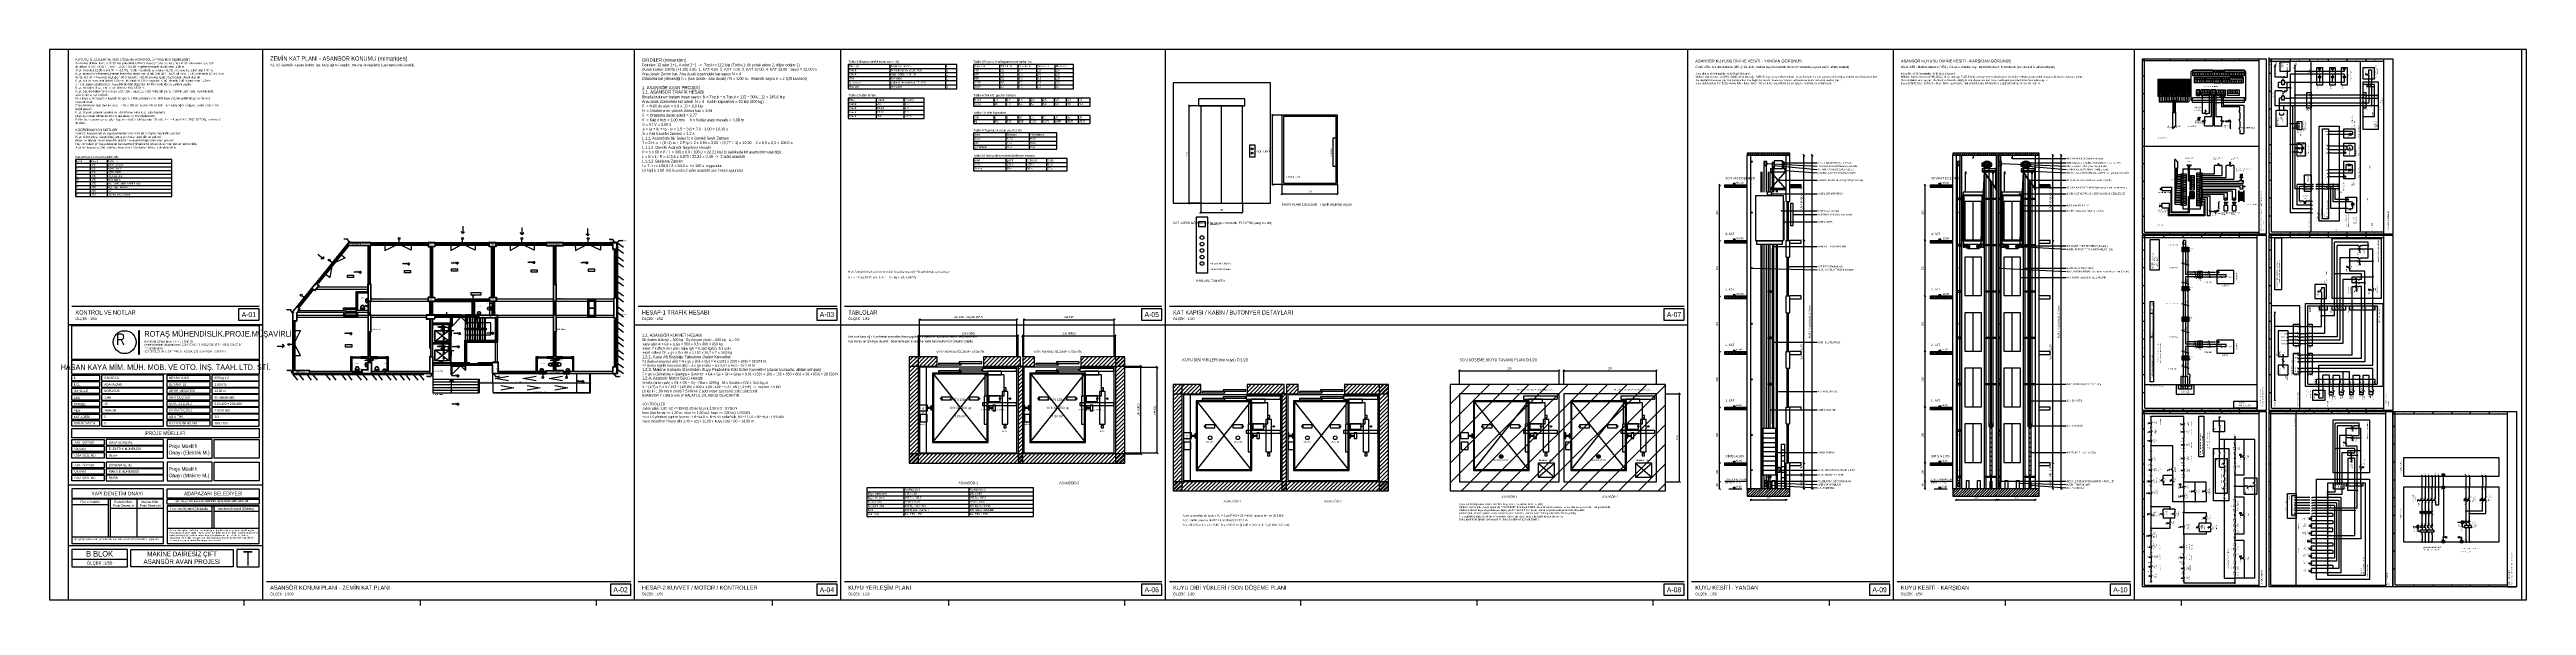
# Model space of a CAD drawing. Header units: centimetres. Extents: x 0 to 13360, y -30 to 2970.
import ezdxf
from ezdxf.enums import TextEntityAlignment as Align

# ---------------------------------------------------------------- set-up
doc = ezdxf.new("R2010")
doc.units = ezdxf.units.CM
doc.linetypes.add('CENTER', pattern=[5.08, 3.175, -0.635, 0.635, -0.635])
doc.linetypes.add('DASHED', pattern=[1.524, 1.27, -0.254])
for name, color, linetype in [('SCOTT-ANTET', 4, 'Continuous'), ('SCOTT-BASLIK', 5, 'Continuous'), ('SCOTT-CERCEVE', 7, 'Continuous'), ('SCOTT-DUVAR', 7, 'Continuous'), ('SCOTT-EKSEN', 8, 'CENTER'), ('SCOTT-ELEKTRIK', 3, 'Continuous'), ('SCOTT-ELEKTRIK-YAZI', 4, 'Continuous'), ('SCOTT-HALAT', 6, 'Continuous'), ('SCOTT-ISARET', 1, 'Continuous'), ('SCOTT-KA', 30, 'Continuous'), ('SCOTT-KABIN', 5, 'Continuous'), ('SCOTT-KAPI', 3, 'Continuous'), ('SCOTT-KIRIS', 1, 'DASHED'), ('SCOTT-KOT', 2, 'Continuous'), ('SCOTT-MIMARI', 8, 'Continuous'), ('SCOTT-MOTOR', 6, 'Continuous'), ('SCOTT-MOTOR-GIZLI', 6, 'DASHED'), ('SCOTT-OLCU', 3, 'Continuous'), ('SCOTT-RAY', 1, 'Continuous'), ('SCOTT-SIVA', 8, 'Continuous'), ('SCOTT-TABLO', 4, 'Continuous'), ('SCOTT-TARAMA', 8, 'Continuous'), ('SCOTT-UYARI', 1, 'Continuous'), ('SCOTT-YAZI', 4, 'Continuous'), ('SCOTT-YUK', 1, 'Continuous')]:
    doc.layers.add(name, color=color, linetype=linetype)

msp = doc.modelspace()

# ---------------------------------------------------------------- linework, layer by layer
at = {"layer": 'SCOTT-ANTET'}
for p, q in [((120, 1585), (1130, 1585)), ((3175, 1585), (4248, 1585)), ((4288, 1585), (6000, 1585)), ((6040, 1585), (8817, 1585)), ((1150, 620), (100, 620)), ((615, 544), (120, 544)), ((318, 339), (318, 544)), ((328, 339), (328, 544)), ((471, 544), (471, 339)), ((318, 514), (120, 514)), ((615, 494), (328, 494)), ((878, 477), (635, 477)), ((878, 386), (878, 507)), ((888, 386), (888, 507)), ((1130, 477), (888, 477)), ((1150, 292), (100, 292)), ((615, 339), (120, 339)), ((1130, 386), (635, 386)), ((420, 219), (120, 219)), ((1170, 100), (3135, 100)), ((3175, 100), (4248, 100)), ((4288, 100), (6000, 100)), ((6040, 100), (8817, 100)), ((8857, 100), (9926, 100)), ((9966, 100), (11225, 100))]:
    msp.add_line(p, q, dxfattribs=at)
for points in [[(100, 0), (1150, 0), (1150, 1485), (100, 1485), (100, 0)], [(120, 1298), (120, 1480), (1130, 1480), (1130, 1298), (120, 1298)], [(484, 1325), (482, 1325), (482, 1454), (484, 1454), (484, 1325)], [(120, 1218), (120, 1293), (1130, 1293), (1130, 1218), (120, 1218)], [(120, 1213), (270, 1213), (270, 1183), (120, 1183), (120, 1213)], [(615, 1213), (280, 1213), (280, 1183), (615, 1183), (615, 1213)], [(635, 1213), (865, 1213), (865, 1183), (635, 1183), (635, 1213)], [(1130, 1213), (875, 1213), (875, 1183), (1130, 1183), (1130, 1213)], [(120, 1148), (120, 1178), (270, 1178), (270, 1148), (120, 1148)], [(120, 1143), (270, 1143), (270, 1113), (120, 1113), (120, 1143)], [(120, 1078), (120, 1108), (270, 1108), (270, 1078), (120, 1078)], [(120, 1073), (270, 1073), (270, 1043), (120, 1043), (120, 1073)], [(615, 1178), (280, 1178), (280, 1148), (615, 1148), (615, 1178)], [(615, 1143), (280, 1143), (280, 1113), (615, 1113), (615, 1143)], [(615, 1108), (280, 1108), (280, 1078), (615, 1078), (615, 1108)], [(615, 1073), (280, 1073), (280, 1043), (615, 1043), (615, 1073)], [(635, 1148), (635, 1178), (865, 1178), (865, 1148), (635, 1148)], [(635, 1143), (865, 1143), (865, 1113), (635, 1113), (635, 1143)], [(635, 1078), (635, 1108), (865, 1108), (865, 1078), (635, 1078)], [(635, 1073), (865, 1073), (865, 1043), (635, 1043), (635, 1073)], [(1130, 1178), (875, 1178), (875, 1148), (1130, 1148), (1130, 1178)], [(1130, 1143), (875, 1143), (875, 1113), (1130, 1113), (1130, 1143)], [(1130, 1108), (875, 1108), (875, 1078), (1130, 1078), (1130, 1108)], [(1130, 1073), (875, 1073), (875, 1043), (1130, 1043), (1130, 1073)], [(120, 1008), (120, 1038), (270, 1038), (270, 1008), (120, 1008)], [(120, 973), (120, 1003), (270, 1003), (270, 973), (120, 973)], [(120, 938), (120, 968), (270, 968), (270, 938), (120, 938)], [(615, 1038), (280, 1038), (280, 1008), (615, 1008), (615, 1038)], [(615, 1003), (280, 1003), (280, 973), (615, 973), (615, 1003)], [(615, 968), (280, 968), (280, 938), (615, 938), (615, 968)], [(635, 1008), (635, 1038), (865, 1038), (865, 1008), (635, 1008)], [(635, 973), (635, 1003), (865, 1003), (865, 973), (635, 973)], [(635, 938), (635, 968), (865, 968), (865, 938), (635, 938)], [(1130, 1038), (875, 1038), (875, 1008), (1130, 1008), (1130, 1038)], [(1130, 1003), (875, 1003), (875, 973), (1130, 973), (1130, 1003)], [(1130, 968), (875, 968), (875, 938), (1130, 938), (1130, 968)], [(120, 875), (120, 925), (1130, 925), (1130, 875), (120, 875)], [(120, 865), (295, 865), (295, 835), (120, 835), (120, 865)], [(120, 800), (120, 830), (295, 830), (295, 800), (120, 800)], [(615, 865), (305, 865), (305, 835), (615, 835), (615, 865)], [(615, 830), (305, 830), (305, 800), (615, 800), (615, 830)], [(635, 765), (878, 765), (878, 865), (635, 865), (635, 765)], [(1130, 865), (1130, 765), (888, 765), (888, 865), (1130, 865)], [(120, 765), (120, 795), (295, 795), (295, 765), (120, 765)], [(120, 743), (295, 743), (295, 713), (120, 713), (120, 743)], [(120, 678), (120, 708), (295, 708), (295, 678), (120, 678)], [(120, 643), (120, 673), (295, 673), (295, 643), (120, 643)], [(615, 795), (305, 795), (305, 765), (615, 765), (615, 795)], [(615, 743), (305, 743), (305, 713), (615, 713), (615, 743)], [(615, 708), (305, 708), (305, 678), (615, 678), (615, 708)], [(615, 673), (305, 673), (305, 643), (615, 643), (615, 673)], [(635, 643), (878, 643), (878, 743), (635, 743), (635, 643)], [(1130, 743), (1130, 643), (888, 643), (888, 743), (1130, 743)], [(120, 599), (120, 549), (615, 549), (615, 599), (120, 599)], [(615, 305), (615, 544), (120, 544), (120, 305), (615, 305)], [(1130, 599), (1130, 549), (635, 549), (635, 599), (1130, 599)], [(1130, 544), (1130, 516), (635, 516), (635, 544), (1130, 544)], [(635, 507), (1130, 507), (635, 507), (635, 305), (1130, 305), (1130, 507)], [(420, 272), (120, 272), (120, 179), (420, 179), (420, 272)], [(990, 272), (990, 179), (439, 179), (439, 272), (990, 272)], [(1010, 272), (1010, 179), (1130, 179), (1130, 272), (1010, 272)]]:
    msp.add_lwpolyline(points, dxfattribs=at)
for points in [[(1020, 1510), (1130, 1510), (1130, 1570), (1020, 1570)], [(4138, 1510), (4248, 1510), (4248, 1570), (4138, 1570)], [(5890, 1510), (6000, 1510), (6000, 1570), (5890, 1570)], [(8707, 1510), (8817, 1510), (8817, 1570), (8707, 1570)], [(3025, 25), (3135, 25), (3135, 85), (3025, 85)], [(4138, 25), (4248, 25), (4248, 85), (4138, 85)], [(5890, 25), (6000, 25), (6000, 85), (5890, 85)], [(8707, 25), (8817, 25), (8817, 85), (8707, 85)], [(9816, 25), (9926, 25), (9926, 85), (9816, 85)], [(11115, 25), (11225, 25), (11225, 85), (11115, 85)]]:
    msp.add_lwpolyline(points, close=True, dxfattribs=at)
msp.add_circle((405, 1391), 61.8, dxfattribs=at)
at = {"layer": 'SCOTT-CERCEVE'}
for p, q in [((1150, 0), (1150, 2970)), ((3155, 0), (3155, 2970)), ((4268, 0), (4268, 2970)), ((6020, 0), (6020, 2970)), ((8837, 0), (8837, 2970)), ((9946, 0), (9946, 2970)), ((11245, 0), (11245, 2970)), ((100, 1485), (1150, 1485)), ((3155, 1485), (4268, 1485)), ((4268, 1485), (6020, 1485)), ((6020, 1485), (8837, 1485))]:
    msp.add_line(p, q, dxfattribs=at)
for points in [[(0, 0), (13360, 0), (13360, 2970), (0, 2970)], [(100, 0), (13335, 0), (13335, 2970), (100, 2970)]]:
    msp.add_lwpolyline(points, close=True, dxfattribs=at)
at = {"layer": 'SCOTT-DUVAR'}
for p, q in [((9157, 600), (9157, 2400)), ((9177, 600), (9177, 2400)), ((9367, 2150), (9367, 2400)), ((9387, 2150), (9387, 2400)), ((10266, 600), (10266, 2400)), ((10286, 600), (10286, 2400)), ((10501, 600), (10501, 2400)), ((10511, 600), (10511, 2400)), ((10711, 600), (10711, 2400)), ((10731, 600), (10731, 2400)), ((9367, 2150), (9387, 2150)), ((9367, 1850), (9367, 1940)), ((9367, 1940), (9387, 1940)), ((9387, 1850), (9387, 1940)), ((9367, 1850), (9387, 1850)), ((9367, 1550), (9367, 1640)), ((9367, 1640), (9387, 1640)), ((9387, 1550), (9387, 1640)), ((9367, 1550), (9387, 1550)), ((9367, 1250), (9367, 1340)), ((9367, 1340), (9387, 1340)), ((9387, 1250), (9387, 1340)), ((9367, 1250), (9387, 1250)), ((9367, 950), (9367, 1040)), ((9367, 1040), (9387, 1040)), ((9367, 950), (9387, 950)), ((9387, 950), (9387, 1040)), ((9367, 600), (9367, 740)), ((9367, 740), (9387, 740)), ((9387, 600), (9387, 740))]:
    msp.add_line(p, q, dxfattribs=at)
for points in [[(6060, 2141), (6585, 2141), (6585, 2791), (6060, 2791)], [(9157, 2400), (9387, 2400), (9387, 2410), (9157, 2410)], [(10266, 2400), (10731, 2400), (10731, 2410), (10266, 2410)], [(4637, 738), (4687, 738), (4687, 1312), (4637, 1312)], [(4637, 1262), (4787, 1262), (4787, 1312), (4637, 1312)], [(5037, 1262), (5237, 1262), (5237, 1312), (5037, 1312)], [(5224, 738), (5249, 738), (5249, 1262), (5224, 1262)], [(5249, 1262), (5312, 1262), (5312, 1312), (5249, 1312)], [(5562, 1262), (5799, 1262), (5799, 1312), (5562, 1312)], [(5749, 738), (5799, 738), (5799, 1312), (5749, 1312)], [(6060, 588), (6110, 588), (6110, 1162), (6060, 1162)], [(6060, 1112), (6210, 1112), (6210, 1162), (6060, 1162)], [(6460, 1112), (6660, 1112), (6660, 1162), (6460, 1162)], [(6647, 588), (6672, 588), (6672, 1112), (6647, 1112)], [(6672, 1112), (6735, 1112), (6735, 1162), (6672, 1162)], [(6985, 1112), (7222, 1112), (7222, 1162), (6985, 1162)], [(7172, 588), (7222, 588), (7222, 1162), (7172, 1162)], [(7555, 588), (8717, 588), (8717, 1162), (7555, 1162)], [(4637, 738), (5799, 738), (5799, 788), (4637, 788)], [(6060, 588), (7222, 588), (7222, 638), (6060, 638)], [(9157, 560), (9387, 560), (9387, 600), (9157, 600)], [(10266, 560), (10731, 560), (10731, 600), (10266, 600)]]:
    msp.add_lwpolyline(points, close=True, dxfattribs=at)
for points in [[(9157, 2225), (9037, 2225), (9037, 2240), (9157, 2240)], [(9387, 2225), (9447, 2225), (9447, 2240), (9387, 2240)], [(10266, 2225), (10146, 2225), (10146, 2240), (10266, 2240)], [(10731, 2225), (10791, 2225), (10791, 2240), (10731, 2240)], [(9157, 1925), (9037, 1925), (9037, 1940), (9157, 1940)], [(9387, 1925), (9447, 1925), (9447, 1940), (9387, 1940)], [(10266, 1925), (10146, 1925), (10146, 1940), (10266, 1940)], [(10731, 1925), (10791, 1925), (10791, 1940), (10731, 1940)], [(9157, 1625), (9037, 1625), (9037, 1640), (9157, 1640)], [(9387, 1625), (9447, 1625), (9447, 1640), (9387, 1640)], [(10266, 1625), (10146, 1625), (10146, 1640), (10266, 1640)], [(10731, 1625), (10791, 1625), (10791, 1640), (10731, 1640)], [(9157, 1325), (9037, 1325), (9037, 1340), (9157, 1340)], [(9387, 1325), (9447, 1325), (9447, 1340), (9387, 1340)], [(10266, 1325), (10146, 1325), (10146, 1340), (10266, 1340)], [(10731, 1325), (10791, 1325), (10791, 1340), (10731, 1340)], [(9157, 1025), (9037, 1025), (9037, 1040), (9157, 1040)], [(9387, 1025), (9447, 1025), (9447, 1040), (9387, 1040)], [(10266, 1025), (10146, 1025), (10146, 1040), (10266, 1040)], [(10731, 1025), (10791, 1025), (10791, 1040), (10731, 1040)], [(9157, 725), (9037, 725), (9037, 740), (9157, 740)], [(9387, 725), (9447, 725), (9447, 740), (9387, 740)], [(10266, 725), (10146, 725), (10146, 740), (10266, 740)], [(10731, 725), (10791, 725), (10791, 740), (10731, 740)]]:
    msp.add_lwpolyline(points, dxfattribs=at)
at = {"layer": 'SCOTT-EKSEN'}
for p, q in [((9037, 640), (9152, 640)), ((10146, 640), (10261, 640)), ((1050, -30), (1050, -5)), ((2000, -30), (2000, -5)), ((2950, -30), (2950, -5)), ((3900, -30), (3900, -5)), ((4850, -30), (4850, -5)), ((5800, -30), (5800, -5)), ((6750, -30), (6750, -5)), ((7700, -30), (7700, -5)), ((8650, -30), (8650, -5)), ((9600, -30), (9600, -5)), ((10550, -30), (10550, -5)), ((11500, -30), (11500, -5))]:
    msp.add_line(p, q, dxfattribs=at)
at = {"layer": 'SCOTT-ELEKTRIK'}
for p, q in [((11289, 1974), (11289, 2920)), ((11289, 2920), (11956, 2920)), ((11289, 2911), (11918, 2911)), ((11299, 2826), (11289, 2826)), ((11299, 1984), (11299, 2920)), ((11374, 2810), (11383, 2810)), ((11374, 2716), (11374, 2810)), ((11375, 2808), (11375, 2795)), ((11382, 2808), (11375, 2808)), ((11382, 2795), (11382, 2808)), ((11383, 2810), (11393, 2810)), ((11383, 2716), (11383, 2810)), ((11383, 2810), (11383, 2716)), ((11384, 2808), (11384, 2795)), ((11392, 2808), (11384, 2808)), ((11392, 2795), (11392, 2808)), ((11393, 2810), (11402, 2810)), ((11393, 2716), (11393, 2810)), ((11393, 2810), (11393, 2716)), ((11394, 2808), (11394, 2795)), ((11401, 2808), (11394, 2808)), ((11401, 2795), (11401, 2808)), ((11402, 2810), (11412, 2810)), ((11402, 2716), (11402, 2810)), ((11402, 2810), (11402, 2716)), ((11403, 2808), (11403, 2795)), ((11411, 2808), (11403, 2808)), ((11411, 2795), (11411, 2808)), ((11412, 2810), (11421, 2810)), ((11412, 2716), (11412, 2810)), ((11412, 2810), (11412, 2716)), ((11413, 2808), (11413, 2795)), ((11420, 2808), (11413, 2808)), ((11420, 2795), (11420, 2808)), ((11421, 2810), (11430, 2810)), ((11421, 2716), (11421, 2810)), ((11421, 2810), (11421, 2716)), ((11422, 2808), (11422, 2795)), ((11430, 2808), (11422, 2808)), ((11430, 2810), (11440, 2810)), ((11430, 2716), (11430, 2810)), ((11430, 2810), (11430, 2716)), ((11430, 2795), (11430, 2808)), ((11431, 2808), (11431, 2795)), ((11439, 2808), (11431, 2808)), ((11436, 2920), (11436, 2911)), ((11439, 2795), (11439, 2808)), ((11440, 2810), (11449, 2810)), ((11440, 2716), (11440, 2810)), ((11440, 2810), (11440, 2716)), ((11441, 2808), (11441, 2795)), ((11448, 2808), (11441, 2808)), ((11448, 2795), (11448, 2808)), ((11449, 2810), (11459, 2810)), ((11449, 2716), (11449, 2810)), ((11449, 2810), (11449, 2716)), ((11450, 2808), (11450, 2795)), ((11458, 2808), (11450, 2808)), ((11458, 2795), (11458, 2808)), ((11459, 2810), (11468, 2810)), ((11459, 2716), (11459, 2810)), ((11459, 2810), (11459, 2716)), ((11460, 2808), (11460, 2795)), ((11467, 2808), (11460, 2808)), ((11467, 2795), (11467, 2808)), ((11468, 2810), (11478, 2810)), ((11468, 2716), (11468, 2810)), ((11468, 2810), (11468, 2716)), ((11469, 2808), (11469, 2795)), ((11477, 2808), (11469, 2808)), ((11477, 2795), (11477, 2808)), ((11478, 2810), (11487, 2810)), ((11478, 2716), (11478, 2810)), ((11478, 2810), (11478, 2716)), ((11479, 2808), (11479, 2795)), ((11486, 2808), (11479, 2808)), ((11486, 2795), (11486, 2808)), ((11487, 2810), (11497, 2810)), ((11487, 2716), (11487, 2810)), ((11487, 2810), (11487, 2716)), ((11488, 2808), (11488, 2795)), ((11496, 2808), (11488, 2808)), ((11496, 2795), (11496, 2808)), ((11497, 2810), (11506, 2810)), ((11497, 2716), (11497, 2810)), ((11497, 2810), (11497, 2716)), ((11498, 2808), (11498, 2795)), ((11505, 2808), (11498, 2808)), ((11505, 2795), (11505, 2808)), ((11506, 2810), (11516, 2810)), ((11506, 2716), (11506, 2810)), ((11506, 2810), (11506, 2716)), ((11507, 2808), (11507, 2795)), ((11515, 2808), (11507, 2808)), ((11515, 2795), (11515, 2808)), ((11516, 2810), (11525, 2810)), ((11516, 2716), (11516, 2810)), ((11516, 2810), (11516, 2716)), ((11517, 2808), (11517, 2795)), ((11524, 2808), (11517, 2808)), ((11524, 2795), (11524, 2808)), ((11525, 2810), (11535, 2810)), ((11525, 2716), (11525, 2810)), ((11525, 2810), (11525, 2716)), ((11526, 2808), (11526, 2795)), ((11534, 2808), (11526, 2808)), ((11530, 2920), (11530, 2911)), ((11534, 2795), (11534, 2808)), ((11535, 2810), (11544, 2810)), ((11535, 2716), (11535, 2810)), ((11535, 2810), (11535, 2716)), ((11535, 2808), (11535, 2795)), ((11543, 2808), (11535, 2808)), ((11543, 2795), (11543, 2808)), ((11544, 2810), (11544, 2716)), ((11551, 2694), (11551, 2851)), ((11559, 2851), (11551, 2851)), ((11559, 2859), (11559, 2829)), ((11669, 2859), (11559, 2859)), ((11559, 2846), (11669, 2846)), ((11559, 2829), (11669, 2829)), ((11565, 2853), (11562, 2857)), ((11565, 2853), (11562, 2857)), ((11566, 2853), (11563, 2857)), ((11566, 2853), (11563, 2857)), ((11568, 2846), (11568, 2829)), ((11568, 2820), (11623, 2820)), ((11568, 2820), (11568, 2791)), ((11623, 2807), (11568, 2807)), ((11575, 2853), (11572, 2857)), ((11575, 2853), (11572, 2857)), ((11575, 2815), (11572, 2819)), ((11575, 2815), (11572, 2819)), ((11575, 2814), (11572, 2818)), ((11575, 2814), (11572, 2818)), ((11576, 2853), (11573, 2857)), ((11576, 2853), (11573, 2857)), ((11577, 2846), (11577, 2829)), ((11577, 2846), (11577, 2829)), ((11577, 2807), (11577, 2791)), ((11577, 2807), (11577, 2791)), ((11584, 2853), (11581, 2857)), ((11584, 2853), (11581, 2857)), ((11584, 2815), (11581, 2819)), ((11584, 2815), (11581, 2819)), ((11584, 2814), (11581, 2818)), ((11584, 2814), (11581, 2818)), ((11585, 2853), (11582, 2857)), ((11585, 2853), (11582, 2857)), ((11586, 2846), (11586, 2829)), ((11586, 2846), (11586, 2829)), ((11586, 2807), (11586, 2791)), ((11594, 2853), (11591, 2857)), ((11594, 2853), (11591, 2857)), ((11594, 2853), (11591, 2857)), ((11594, 2853), (11591, 2857)), ((11594, 2815), (11591, 2819)), ((11594, 2815), (11591, 2819)), ((11594, 2814), (11591, 2818)), ((11594, 2814), (11591, 2818)), ((11595, 2846), (11595, 2829)), ((11595, 2846), (11595, 2829)), ((11596, 2807), (11596, 2791)), ((11596, 2807), (11596, 2791)), ((11603, 2853), (11600, 2857)), ((11603, 2853), (11600, 2857)), ((11603, 2853), (11600, 2857)), ((11603, 2853), (11600, 2857)), ((11603, 2815), (11600, 2819)), ((11603, 2815), (11600, 2819)), ((11603, 2814), (11600, 2818)), ((11603, 2814), (11600, 2818)), ((11604, 2846), (11604, 2829)), ((11604, 2846), (11604, 2829)), ((11605, 2807), (11605, 2791)), ((11605, 2807), (11605, 2791)), ((11612, 2853), (11609, 2857)), ((11612, 2853), (11609, 2857)), ((11612, 2853), (11609, 2857)), ((11612, 2853), (11609, 2857)), ((11612, 2814), (11609, 2818)), ((11612, 2814), (11609, 2818)), ((11613, 2815), (11610, 2819)), ((11613, 2815), (11610, 2819)), ((11614, 2846), (11614, 2829)), ((11614, 2846), (11614, 2829)), ((11614, 2807), (11614, 2791)), ((11614, 2807), (11614, 2791)), ((11621, 2853), (11618, 2857)), ((11621, 2853), (11618, 2857)), ((11621, 2853), (11618, 2857)), ((11621, 2853), (11618, 2857)), ((11621, 2814), (11618, 2818)), ((11621, 2814), (11618, 2818)), ((11622, 2815), (11619, 2819)), ((11622, 2815), (11619, 2819)), ((11623, 2846), (11623, 2829)), ((11623, 2846), (11623, 2829)), ((11623, 2846), (11623, 2829)), ((11623, 2820), (11623, 2791)), ((11623, 2820), (11623, 2791)), ((11625, 2920), (11625, 2911)), ((11630, 2853), (11627, 2857)), ((11630, 2853), (11627, 2857)), ((11627, 2820), (11673, 2820)), ((11627, 2820), (11627, 2791)), ((11673, 2807), (11627, 2807)), ((11631, 2853), (11628, 2857)), ((11631, 2853), (11628, 2857)), ((11634, 2815), (11631, 2819)), ((11634, 2815), (11631, 2819)), ((11634, 2814), (11631, 2818)), ((11634, 2814), (11631, 2818)), ((11632, 2846), (11632, 2829)), ((11632, 2846), (11632, 2829)), ((11632, 2846), (11632, 2829)), ((11639, 2853), (11636, 2857)), ((11639, 2853), (11636, 2857)), ((11636, 2807), (11636, 2791)), ((11640, 2853), (11637, 2857)), ((11640, 2853), (11637, 2857)), ((11641, 2846), (11641, 2829)), ((11641, 2846), (11641, 2829)), ((11641, 2846), (11641, 2829)), ((11644, 2815), (11641, 2819)), ((11644, 2815), (11641, 2819)), ((11644, 2814), (11641, 2818)), ((11644, 2814), (11641, 2818)), ((11649, 2853), (11646, 2857)), ((11649, 2853), (11646, 2857)), ((11649, 2853), (11646, 2857)), ((11649, 2853), (11646, 2857)), ((11646, 2807), (11646, 2791)), ((11646, 2807), (11646, 2791)), ((11646, 2807), (11646, 2791)), ((11650, 2846), (11650, 2829)), ((11650, 2846), (11650, 2829)), ((11650, 2846), (11650, 2829)), ((11653, 2815), (11650, 2819)), ((11653, 2815), (11650, 2819)), ((11653, 2814), (11650, 2818)), ((11653, 2814), (11650, 2818)), ((11658, 2853), (11655, 2857)), ((11658, 2853), (11655, 2857)), ((11658, 2853), (11655, 2857)), ((11658, 2853), (11655, 2857)), ((11655, 2807), (11655, 2791)), ((11662, 2814), (11659, 2818)), ((11662, 2814), (11659, 2818)), ((11660, 2846), (11660, 2829)), ((11660, 2846), (11660, 2829)), ((11660, 2846), (11660, 2829)), ((11663, 2815), (11660, 2819)), ((11663, 2815), (11660, 2819)), ((11667, 2853), (11664, 2857)), ((11667, 2853), (11664, 2857)), ((11667, 2853), (11664, 2857)), ((11667, 2853), (11664, 2857)), ((11664, 2807), (11664, 2791)), ((11664, 2807), (11664, 2791)), ((11671, 2814), (11668, 2818)), ((11671, 2814), (11668, 2818)), ((11669, 2859), (11669, 2829)), ((11672, 2815), (11669, 2819)), ((11672, 2815), (11669, 2819)), ((11671, 2859), (11671, 2829)), ((11671, 2859), (11727, 2859)), ((11727, 2846), (11671, 2846)), ((11671, 2829), (11727, 2829)), ((11673, 2820), (11673, 2791)), ((11673, 2820), (11673, 2791)), ((11678, 2853), (11675, 2857)), ((11678, 2853), (11675, 2857)), ((11679, 2853), (11676, 2857)), ((11679, 2853), (11676, 2857)), ((11676, 2820), (11676, 2791)), ((11676, 2820), (11713, 2820)), ((11713, 2807), (11676, 2807)), ((11683, 2815), (11680, 2819)), ((11683, 2815), (11680, 2819)), ((11683, 2814), (11680, 2818)), ((11683, 2814), (11680, 2818)), ((11681, 2846), (11681, 2829)), ((11688, 2853), (11685, 2857)), ((11688, 2853), (11685, 2857)), ((11688, 2853), (11685, 2857)), ((11688, 2853), (11685, 2857)), ((11685, 2807), (11685, 2791)), ((11690, 2846), (11690, 2829)), ((11690, 2846), (11690, 2829)), ((11693, 2815), (11690, 2819)), ((11693, 2815), (11690, 2819)), ((11693, 2814), (11690, 2818)), ((11693, 2814), (11690, 2818)), ((11697, 2853), (11694, 2857)), ((11697, 2853), (11694, 2857)), ((11698, 2853), (11695, 2857)), ((11698, 2853), (11695, 2857)), ((11695, 2807), (11695, 2791)), ((11695, 2807), (11695, 2791)), ((11699, 2846), (11699, 2829)), ((11699, 2846), (11699, 2829)), ((11702, 2815), (11699, 2819)), ((11702, 2815), (11699, 2819)), ((11702, 2814), (11699, 2818)), ((11702, 2814), (11699, 2818)), ((11706, 2853), (11703, 2857)), ((11706, 2853), (11703, 2857)), ((11707, 2853), (11704, 2857)), ((11707, 2853), (11704, 2857)), ((11704, 2807), (11704, 2791)), ((11704, 2807), (11704, 2791)), ((11708, 2846), (11708, 2829)), ((11708, 2846), (11708, 2829)), ((11711, 2814), (11708, 2818)), ((11711, 2814), (11708, 2818)), ((11712, 2815), (11709, 2819)), ((11712, 2815), (11709, 2819)), ((11716, 2853), (11713, 2857)), ((11716, 2853), (11713, 2857)), ((11716, 2853), (11713, 2857)), ((11716, 2853), (11713, 2857)), ((11713, 2820), (11713, 2791)), ((11713, 2820), (11713, 2791)), ((11717, 2846), (11717, 2829)), ((11717, 2846), (11717, 2829)), ((11718, 2820), (11718, 2791)), ((11718, 2820), (11754, 2820)), ((11754, 2807), (11718, 2807)), ((11719, 2911), (11719, 2920)), ((11725, 2853), (11722, 2857)), ((11725, 2853), (11722, 2857)), ((11725, 2853), (11722, 2857)), ((11725, 2853), (11722, 2857)), ((11725, 2815), (11722, 2819)), ((11725, 2815), (11722, 2819)), ((11725, 2814), (11722, 2818)), ((11725, 2814), (11722, 2818)), ((11727, 2859), (11727, 2829)), ((11727, 2859), (11727, 2829)), ((11727, 2807), (11727, 2791)), ((11729, 2859), (11729, 2829)), ((11839, 2859), (11729, 2859)), ((11729, 2846), (11839, 2846)), ((11729, 2829), (11839, 2829)), ((11734, 2814), (11731, 2818)), ((11734, 2814), (11731, 2818)), ((11735, 2815), (11732, 2819)), ((11735, 2815), (11732, 2819)), ((11736, 2853), (11733, 2857)), ((11736, 2853), (11733, 2857)), ((11736, 2853), (11733, 2857)), ((11736, 2853), (11733, 2857)), ((11736, 2807), (11736, 2791)), ((11736, 2807), (11736, 2791)), ((11738, 2846), (11738, 2829)), ((11744, 2815), (11741, 2819)), ((11744, 2815), (11741, 2819)), ((11744, 2814), (11741, 2818)), ((11744, 2814), (11741, 2818)), ((11746, 2853), (11743, 2857)), ((11746, 2853), (11743, 2857)), ((11746, 2853), (11743, 2857)), ((11746, 2853), (11743, 2857)), ((11745, 2807), (11745, 2791)), ((11745, 2807), (11745, 2791)), ((11748, 2846), (11748, 2829)), ((11748, 2846), (11748, 2829)), ((11753, 2815), (11750, 2819)), ((11753, 2815), (11750, 2819)), ((11753, 2814), (11750, 2818)), ((11753, 2814), (11750, 2818)), ((11755, 2853), (11752, 2857)), ((11755, 2853), (11752, 2857)), ((11755, 2853), (11752, 2857)), ((11755, 2853), (11752, 2857)), ((11754, 2820), (11754, 2791)), ((11754, 2820), (11754, 2791)), ((11757, 2846), (11757, 2829)), ((11757, 2846), (11757, 2829)), ((11759, 2820), (11759, 2791)), ((11832, 2820), (11759, 2820)), ((11759, 2807), (11832, 2807)), ((11764, 2853), (11761, 2857)), ((11764, 2853), (11761, 2857)), ((11765, 2853), (11762, 2857)), ((11765, 2853), (11762, 2857)), ((11766, 2815), (11763, 2819)), ((11766, 2815), (11763, 2819)), ((11766, 2814), (11763, 2818)), ((11766, 2814), (11763, 2818)), ((11766, 2846), (11766, 2829)), ((11766, 2846), (11766, 2829)), ((11768, 2807), (11768, 2791)), ((11773, 2853), (11770, 2857)), ((11773, 2853), (11770, 2857)), ((11774, 2853), (11771, 2857)), ((11774, 2853), (11771, 2857)), ((11775, 2814), (11772, 2818)), ((11775, 2814), (11772, 2818)), ((11776, 2815), (11773, 2819)), ((11776, 2815), (11773, 2819)), ((11775, 2846), (11775, 2829)), ((11775, 2846), (11775, 2829)), ((11777, 2807), (11777, 2791)), ((11777, 2807), (11777, 2791)), ((11783, 2853), (11780, 2857)), ((11783, 2853), (11780, 2857)), ((11783, 2853), (11780, 2857)), ((11783, 2853), (11780, 2857)), ((11784, 2814), (11781, 2818)), ((11784, 2814), (11781, 2818)), ((11785, 2815), (11782, 2819)), ((11785, 2815), (11782, 2819)), ((11784, 2846), (11784, 2829)), ((11784, 2846), (11784, 2829)), ((11786, 2807), (11786, 2791)), ((11786, 2807), (11786, 2791)), ((11792, 2853), (11789, 2857)), ((11792, 2853), (11789, 2857)), ((11792, 2853), (11789, 2857)), ((11792, 2853), (11789, 2857)), ((11794, 2815), (11791, 2819)), ((11794, 2815), (11791, 2819)), ((11794, 2814), (11791, 2818)), ((11794, 2814), (11791, 2818)), ((11794, 2846), (11794, 2829)), ((11794, 2846), (11794, 2829)), ((11794, 2846), (11794, 2829)), ((11795, 2807), (11795, 2791)), ((11795, 2807), (11795, 2791)), ((11801, 2853), (11798, 2857)), ((11801, 2853), (11798, 2857)), ((11801, 2853), (11798, 2857)), ((11801, 2853), (11798, 2857)), ((11803, 2815), (11800, 2819)), ((11803, 2815), (11800, 2819)), ((11803, 2814), (11800, 2818)), ((11803, 2814), (11800, 2818)), ((11803, 2846), (11803, 2829)), ((11803, 2846), (11803, 2829)), ((11803, 2846), (11803, 2829)), ((11805, 2807), (11805, 2791)), ((11805, 2807), (11805, 2791)), ((11810, 2853), (11807, 2857)), ((11810, 2853), (11807, 2857)), ((11810, 2853), (11807, 2857)), ((11810, 2853), (11807, 2857)), ((11812, 2815), (11809, 2819)), ((11812, 2815), (11809, 2819)), ((11812, 2814), (11809, 2818)), ((11812, 2814), (11809, 2818)), ((11812, 2846), (11812, 2829)), ((11812, 2846), (11812, 2829)), ((11812, 2846), (11812, 2829)), ((11814, 2911), (11814, 2920)), ((11814, 2807), (11814, 2791)), ((11814, 2807), (11814, 2791)), ((11819, 2853), (11816, 2857)), ((11819, 2853), (11816, 2857)), ((11820, 2853), (11817, 2857)), ((11820, 2853), (11817, 2857)), ((11821, 2814), (11818, 2818)), ((11821, 2814), (11818, 2818)), ((11822, 2815), (11819, 2819)), ((11822, 2815), (11819, 2819)), ((11821, 2846), (11821, 2829)), ((11821, 2846), (11821, 2829)), ((11821, 2846), (11821, 2829)), ((11823, 2807), (11823, 2791)), ((11828, 2853), (11826, 2857)), ((11828, 2853), (11826, 2857)), ((11829, 2853), (11826, 2857)), ((11829, 2853), (11826, 2857)), ((11830, 2814), (11827, 2818)), ((11830, 2814), (11827, 2818)), ((11831, 2815), (11828, 2819)), ((11831, 2815), (11828, 2819)), ((11830, 2846), (11830, 2829)), ((11830, 2846), (11830, 2829)), ((11830, 2846), (11830, 2829)), ((11832, 2820), (11832, 2791)), ((11838, 2853), (11835, 2857)), ((11838, 2853), (11835, 2857)), ((11838, 2853), (11835, 2857)), ((11838, 2853), (11835, 2857)), ((11839, 2859), (11839, 2829)), ((11847, 2851), (11839, 2851)), ((11847, 2694), (11847, 2851)), ((11918, 1974), (11918, 2920)), ((11956, 2920), (11956, 1974)), ((11972, 2920), (11972, 2927)), ((11972, 1974), (11972, 2920)), ((11972, 2920), (12639, 2920)), ((11972, 2908), (12591, 2908)), ((11984, 2840), (11972, 2840)), ((11984, 1986), (11984, 2920)), ((12005, 2888), (12002, 2883)), ((12005, 2888), (12008, 2883)), ((12005, 2876), (12005, 2888)), ((12005, 2882), (12005, 2876)), ((12005, 2820), (12005, 2876)), ((12038, 2820), (12005, 2820)), ((12032, 2903), (12083, 2903)), ((12032, 2852), (12032, 2903)), ((12083, 2852), (12032, 2852)), ((12041, 2820), (12035, 2820)), ((12041, 2820), (12056, 2825)), ((12047, 2822), (12047, 2822)), ((12047, 2813), (12047, 2819)), ((12047, 2804), (12047, 2810)), ((12053, 2820), (12053, 2826)), ((12053, 2820), (12059, 2820)), ((12059, 2820), (12071, 2820)), ((12071, 2846), (12071, 2850)), ((12071, 2820), (12071, 2846)), ((12083, 2903), (12083, 2852)), ((12086, 2920), (12086, 2908)), ((12088, 2708), (12088, 2837)), ((12193, 2837), (12088, 2837)), ((12112, 2888), (12109, 2883)), ((12112, 2852), (12112, 2888)), ((12112, 2888), (12115, 2883)), ((12193, 2852), (12112, 2852)), ((12112, 2723), (12112, 2852)), ((12189, 2920), (12189, 2908)), ((12193, 2852), (12198, 2852)), ((12193, 2837), (12198, 2837)), ((12199, 1986), (12199, 2908)), ((12201, 2852), (12205, 2852)), ((12201, 2837), (12205, 2837)), ((12244, 2852), (12205, 2852)), ((12244, 2837), (12205, 2837)), ((12229, 2777), (12229, 2873)), ((12229, 2873), (12259, 2873)), ((12249, 2818), (12240, 2826)), ((12249, 2826), (12240, 2818)), ((12247, 2866), (12241, 2866)), ((12247, 2867), (12242, 2867)), ((12246, 2869), (12243, 2869)), ((12244, 2866), (12244, 2855)), ((12244, 2855), (12244, 2852)), ((12314, 2852), (12244, 2852)), ((12244, 2837), (12244, 2834)), ((12314, 2837), (12244, 2837)), ((12244, 2834), (12244, 2828)), ((12244, 2816), (12244, 2810)), ((12244, 2810), (12244, 2792)), ((12259, 2873), (12259, 2777)), ((12291, 2920), (12291, 2908)), ((12299, 2777), (12299, 2873)), ((12299, 2873), (12329, 2873)), ((12318, 2818), (12309, 2826)), ((12318, 2826), (12309, 2818)), ((12316, 2867), (12311, 2867)), ((12317, 2866), (12311, 2866)), ((12315, 2869), (12312, 2869)), ((12314, 2866), (12314, 2855)), ((12314, 2855), (12314, 2852)), ((12377, 2852), (12314, 2852)), ((12314, 2837), (12314, 2834)), ((12377, 2837), (12314, 2837)), ((12314, 2834), (12314, 2828)), ((12314, 2816), (12314, 2810)), ((12314, 2792), (12314, 2810)), ((12329, 2873), (12329, 2777)), ((12362, 2777), (12362, 2873)), ((12362, 2873), (12392, 2873)), ((12381, 2818), (12372, 2826)), ((12381, 2826), (12372, 2818)), ((12379, 2867), (12374, 2867)), ((12380, 2866), (12374, 2866)), ((12378, 2869), (12375, 2869)), ((12377, 2866), (12377, 2855)), ((12377, 2855), (12377, 2852)), ((12377, 2837), (12377, 2834)), ((12377, 2834), (12377, 2828)), ((12377, 2816), (12377, 2810)), ((12377, 2810), (12377, 2792)), ((12392, 2873), (12392, 2777)), ((12393, 2908), (12393, 2920)), ((12464, 1986), (12464, 2908)), ((12479, 2810), (12479, 2873)), ((12479, 2873), (12539, 2873)), ((12539, 2810), (12479, 2810)), ((12493, 2834), (12493, 2840)), ((12493, 2840), (12497, 2840)), ((12493, 2837), (12497, 2837)), ((12493, 2834), (12497, 2834)), ((12495, 2908), (12495, 2920)), ((12500, 2837), (12505, 2837)), ((12509, 2843), (12501, 2829)), ((12509, 2861), (12524, 2861)), ((12509, 2849), (12509, 2861)), ((12509, 2843), (12509, 2849)), ((12509, 2831), (12509, 2825)), ((12509, 2789), (12509, 2825)), ((12524, 2861), (12524, 2789)), ((12539, 2873), (12539, 2810)), ((12591, 1974), (12591, 2920)), ((12639, 2920), (12639, 1974)), ((11299, 2731), (11289, 2731)), ((11374, 2775), (11383, 2775)), ((11374, 2774), (11383, 2774)), ((11374, 2772), (11374, 2753)), ((11383, 2772), (11374, 2772)), ((11374, 2753), (11383, 2753)), ((11374, 2752), (11383, 2752)), ((11374, 2750), (11383, 2750)), ((11383, 2716), (11374, 2716)), ((11375, 2795), (11382, 2795)), ((11382, 2788), (11375, 2788)), ((11375, 2788), (11375, 2780)), ((11375, 2780), (11382, 2780)), ((11375, 2746), (11382, 2746)), ((11375, 2738), (11375, 2746)), ((11382, 2738), (11375, 2738)), ((11375, 2718), (11375, 2731)), ((11375, 2731), (11382, 2731)), ((11382, 2718), (11375, 2718)), ((11376, 2793), (11381, 2793)), ((11376, 2789), (11376, 2793)), ((11381, 2789), (11376, 2789)), ((11381, 2736), (11376, 2736)), ((11376, 2736), (11376, 2733)), ((11376, 2733), (11381, 2733)), ((11378, 2718), (11378, 2688)), ((11378, 2688), (11452, 2688)), ((11381, 2793), (11381, 2789)), ((11381, 2733), (11381, 2736)), ((11382, 2780), (11382, 2788)), ((11382, 2746), (11382, 2738)), ((11382, 2731), (11382, 2718)), ((11383, 2775), (11393, 2775)), ((11383, 2774), (11393, 2774)), ((11383, 2772), (11383, 2753)), ((11392, 2772), (11383, 2772)), ((11383, 2753), (11383, 2772)), ((11383, 2753), (11392, 2753)), ((11383, 2752), (11393, 2752)), ((11383, 2750), (11393, 2750)), ((11393, 2716), (11383, 2716)), ((11384, 2795), (11392, 2795)), ((11392, 2788), (11384, 2788)), ((11384, 2788), (11384, 2780)), ((11384, 2780), (11392, 2780)), ((11384, 2746), (11392, 2746)), ((11384, 2738), (11384, 2746)), ((11392, 2738), (11384, 2738)), ((11384, 2718), (11384, 2731)), ((11384, 2731), (11392, 2731)), ((11392, 2718), (11384, 2718)), ((11386, 2793), (11390, 2793)), ((11386, 2789), (11386, 2793)), ((11390, 2789), (11386, 2789)), ((11390, 2736), (11386, 2736)), ((11386, 2736), (11386, 2733)), ((11386, 2733), (11390, 2733)), ((11388, 2718), (11388, 2689)), ((11388, 2689), (11453, 2689)), ((11390, 2793), (11390, 2789)), ((11390, 2733), (11390, 2736)), ((11392, 2780), (11392, 2788)), ((11392, 2753), (11392, 2772)), ((11392, 2746), (11392, 2738)), ((11392, 2731), (11392, 2718)), ((11393, 2775), (11402, 2775)), ((11393, 2774), (11402, 2774)), ((11393, 2772), (11393, 2753)), ((11402, 2772), (11393, 2772)), ((11393, 2753), (11402, 2753)), ((11393, 2752), (11402, 2752)), ((11393, 2750), (11402, 2750)), ((11402, 2716), (11393, 2716)), ((11394, 2795), (11401, 2795)), ((11401, 2788), (11394, 2788)), ((11394, 2788), (11394, 2780)), ((11394, 2780), (11401, 2780)), ((11394, 2746), (11401, 2746)), ((11394, 2738), (11394, 2746)), ((11401, 2738), (11394, 2738)), ((11394, 2718), (11394, 2731)), ((11394, 2731), (11401, 2731)), ((11401, 2718), (11394, 2718)), ((11395, 2793), (11400, 2793)), ((11395, 2789), (11395, 2793)), ((11400, 2789), (11395, 2789)), ((11400, 2736), (11395, 2736)), ((11395, 2736), (11395, 2733)), ((11395, 2733), (11400, 2733)), ((11397, 2718), (11397, 2690)), ((11397, 2690), (11454, 2690)), ((11400, 2793), (11400, 2789)), ((11400, 2733), (11400, 2736)), ((11401, 2780), (11401, 2788)), ((11401, 2746), (11401, 2738)), ((11401, 2731), (11401, 2718)), ((11402, 2775), (11412, 2775)), ((11402, 2774), (11412, 2774)), ((11402, 2772), (11402, 2753)), ((11411, 2772), (11402, 2772)), ((11402, 2753), (11402, 2772)), ((11402, 2753), (11411, 2753)), ((11402, 2752), (11412, 2752)), ((11402, 2750), (11412, 2750)), ((11412, 2716), (11402, 2716)), ((11403, 2795), (11411, 2795)), ((11411, 2788), (11403, 2788)), ((11403, 2788), (11403, 2780)), ((11403, 2780), (11411, 2780)), ((11403, 2746), (11411, 2746)), ((11403, 2738), (11403, 2746)), ((11411, 2738), (11403, 2738)), ((11403, 2718), (11403, 2731)), ((11403, 2731), (11411, 2731)), ((11411, 2718), (11403, 2718)), ((11404, 2793), (11409, 2793)), ((11404, 2789), (11404, 2793)), ((11409, 2789), (11404, 2789)), ((11409, 2736), (11404, 2736)), ((11404, 2736), (11404, 2733)), ((11404, 2733), (11409, 2733)), ((11407, 2718), (11407, 2691)), ((11407, 2691), (11455, 2691)), ((11409, 2793), (11409, 2789)), ((11409, 2733), (11409, 2736)), ((11411, 2780), (11411, 2788)), ((11411, 2753), (11411, 2772)), ((11411, 2746), (11411, 2738)), ((11411, 2731), (11411, 2718)), ((11412, 2775), (11421, 2775)), ((11412, 2774), (11421, 2774)), ((11412, 2772), (11412, 2753)), ((11421, 2772), (11412, 2772)), ((11412, 2753), (11421, 2753)), ((11412, 2752), (11421, 2752)), ((11412, 2750), (11421, 2750)), ((11421, 2716), (11412, 2716)), ((11413, 2795), (11420, 2795)), ((11420, 2788), (11413, 2788)), ((11413, 2788), (11413, 2780)), ((11413, 2780), (11420, 2780)), ((11413, 2746), (11420, 2746)), ((11413, 2738), (11413, 2746)), ((11420, 2738), (11413, 2738)), ((11413, 2718), (11413, 2731)), ((11413, 2731), (11420, 2731)), ((11420, 2718), (11413, 2718)), ((11414, 2793), (11419, 2793)), ((11414, 2789), (11414, 2793)), ((11419, 2789), (11414, 2789)), ((11419, 2736), (11414, 2736)), ((11414, 2736), (11414, 2733)), ((11414, 2733), (11419, 2733)), ((11416, 2718), (11416, 2691)), ((11416, 2691), (11455, 2691)), ((11419, 2793), (11419, 2789)), ((11419, 2733), (11419, 2736)), ((11420, 2780), (11420, 2788)), ((11420, 2746), (11420, 2738)), ((11420, 2731), (11420, 2718)), ((11421, 2775), (11430, 2775)), ((11421, 2774), (11430, 2774)), ((11421, 2772), (11421, 2753)), ((11430, 2772), (11421, 2772)), ((11421, 2753), (11421, 2772)), ((11421, 2753), (11430, 2753)), ((11421, 2752), (11430, 2752)), ((11421, 2750), (11430, 2750)), ((11430, 2716), (11421, 2716)), ((11422, 2795), (11430, 2795)), ((11430, 2788), (11422, 2788)), ((11422, 2788), (11422, 2780)), ((11422, 2780), (11430, 2780)), ((11422, 2746), (11430, 2746)), ((11422, 2738), (11422, 2746)), ((11430, 2738), (11422, 2738)), ((11422, 2718), (11422, 2731)), ((11422, 2731), (11430, 2731)), ((11430, 2718), (11422, 2718)), ((11423, 2793), (11428, 2793)), ((11423, 2789), (11423, 2793)), ((11428, 2789), (11423, 2789)), ((11428, 2736), (11423, 2736)), ((11423, 2736), (11423, 2733)), ((11423, 2733), (11428, 2733)), ((11426, 2718), (11426, 2692)), ((11426, 2692), (11456, 2692)), ((11428, 2793), (11428, 2789)), ((11428, 2733), (11428, 2736)), ((11430, 2780), (11430, 2788)), ((11430, 2775), (11440, 2775)), ((11430, 2774), (11440, 2774)), ((11430, 2753), (11430, 2772)), ((11430, 2752), (11440, 2752)), ((11430, 2750), (11440, 2750)), ((11430, 2746), (11430, 2738)), ((11430, 2731), (11430, 2718)), ((11440, 2716), (11430, 2716)), ((11431, 2795), (11439, 2795)), ((11439, 2788), (11431, 2788)), ((11431, 2788), (11431, 2780)), ((11431, 2780), (11439, 2780)), ((11431, 2772), (11431, 2753)), ((11440, 2772), (11431, 2772)), ((11431, 2753), (11440, 2753)), ((11431, 2746), (11439, 2746)), ((11431, 2738), (11431, 2746)), ((11439, 2738), (11431, 2738)), ((11431, 2718), (11431, 2731)), ((11431, 2731), (11439, 2731)), ((11439, 2718), (11431, 2718)), ((11433, 2793), (11438, 2793)), ((11433, 2789), (11433, 2793)), ((11438, 2789), (11433, 2789)), ((11438, 2736), (11433, 2736)), ((11433, 2736), (11433, 2733)), ((11433, 2733), (11438, 2733)), ((11435, 2718), (11435, 2693)), ((11435, 2693), (11457, 2693)), ((11438, 2793), (11438, 2789)), ((11438, 2733), (11438, 2736)), ((11439, 2780), (11439, 2788)), ((11439, 2746), (11439, 2738)), ((11439, 2731), (11439, 2718)), ((11440, 2775), (11449, 2775)), ((11440, 2774), (11449, 2774)), ((11440, 2772), (11440, 2753)), ((11449, 2772), (11440, 2772)), ((11440, 2753), (11440, 2772)), ((11440, 2753), (11449, 2753)), ((11440, 2752), (11449, 2752)), ((11440, 2750), (11449, 2750)), ((11449, 2716), (11440, 2716)), ((11441, 2795), (11448, 2795)), ((11448, 2788), (11441, 2788)), ((11441, 2788), (11441, 2780)), ((11441, 2780), (11448, 2780)), ((11441, 2746), (11448, 2746)), ((11441, 2738), (11441, 2746)), ((11448, 2738), (11441, 2738)), ((11441, 2718), (11441, 2731)), ((11441, 2731), (11448, 2731)), ((11448, 2718), (11441, 2718)), ((11442, 2793), (11447, 2793)), ((11442, 2789), (11442, 2793)), ((11447, 2789), (11442, 2789)), ((11447, 2736), (11442, 2736)), ((11442, 2736), (11442, 2733)), ((11442, 2733), (11447, 2733)), ((11445, 2718), (11445, 2694)), ((11445, 2694), (11458, 2694)), ((11447, 2793), (11447, 2789)), ((11447, 2733), (11447, 2736)), ((11448, 2780), (11448, 2788)), ((11448, 2746), (11448, 2738)), ((11448, 2731), (11448, 2718)), ((11449, 2775), (11459, 2775)), ((11449, 2774), (11459, 2774)), ((11449, 2753), (11449, 2772)), ((11449, 2752), (11459, 2752)), ((11449, 2750), (11459, 2750)), ((11459, 2716), (11449, 2716)), ((11450, 2795), (11458, 2795)), ((11458, 2788), (11450, 2788)), ((11450, 2788), (11450, 2780)), ((11450, 2780), (11458, 2780)), ((11450, 2772), (11450, 2753)), ((11459, 2772), (11450, 2772)), ((11450, 2753), (11459, 2753)), ((11450, 2746), (11458, 2746)), ((11450, 2738), (11450, 2746)), ((11458, 2738), (11450, 2738)), ((11450, 2718), (11450, 2731)), ((11450, 2731), (11458, 2731)), ((11458, 2718), (11450, 2718)), ((11452, 2793), (11456, 2793)), ((11452, 2789), (11452, 2793)), ((11456, 2789), (11452, 2789)), ((11456, 2736), (11452, 2736)), ((11452, 2736), (11452, 2733)), ((11452, 2733), (11456, 2733)), ((11452, 2688), (11452, 2631)), ((11453, 2689), (11453, 2631)), ((11454, 2718), (11454, 2694)), ((11454, 2694), (11458, 2694)), ((11454, 2690), (11454, 2631)), ((11455, 2691), (11455, 2631)), ((11455, 2691), (11455, 2631)), ((11456, 2793), (11456, 2789)), ((11456, 2733), (11456, 2736)), ((11456, 2692), (11456, 2631)), ((11457, 2693), (11457, 2631)), ((11458, 2780), (11458, 2788)), ((11458, 2746), (11458, 2738)), ((11458, 2731), (11458, 2718)), ((11458, 2694), (11458, 2631)), ((11458, 2694), (11458, 2631)), ((11459, 2775), (11468, 2775)), ((11459, 2774), (11468, 2774)), ((11459, 2772), (11459, 2753)), ((11468, 2772), (11459, 2772)), ((11459, 2753), (11459, 2772)), ((11459, 2753), (11468, 2753)), ((11459, 2752), (11468, 2752)), ((11459, 2750), (11468, 2750)), ((11468, 2716), (11459, 2716)), ((11459, 2694), (11459, 2631)), ((11459, 2694), (11464, 2694)), ((11460, 2795), (11467, 2795)), ((11467, 2788), (11460, 2788)), ((11460, 2788), (11460, 2780)), ((11460, 2780), (11467, 2780)), ((11460, 2746), (11467, 2746)), ((11460, 2738), (11460, 2746)), ((11467, 2738), (11460, 2738)), ((11460, 2718), (11460, 2731)), ((11460, 2731), (11467, 2731)), ((11467, 2718), (11460, 2718)), ((11460, 2694), (11460, 2631)), ((11460, 2694), (11473, 2694)), ((11461, 2793), (11466, 2793)), ((11461, 2789), (11461, 2793)), ((11466, 2789), (11461, 2789)), ((11466, 2736), (11461, 2736)), ((11461, 2736), (11461, 2733)), ((11461, 2733), (11466, 2733)), ((11461, 2693), (11461, 2631)), ((11461, 2693), (11482, 2693)), ((11462, 2692), (11462, 2631)), ((11462, 2692), (11492, 2692)), ((11462, 2691), (11462, 2631)), ((11462, 2691), (11501, 2691)), ((11463, 2691), (11463, 2631)), ((11463, 2691), (11511, 2691)), ((11464, 2718), (11464, 2694)), ((11464, 2690), (11464, 2631)), ((11464, 2690), (11520, 2690)), ((11465, 2689), (11465, 2631)), ((11465, 2689), (11530, 2689)), ((11465, 2688), (11465, 2631)), ((11465, 2688), (11539, 2688)), ((11466, 2793), (11466, 2789)), ((11466, 2733), (11466, 2736)), ((11467, 2780), (11467, 2788)), ((11467, 2746), (11467, 2738)), ((11467, 2731), (11467, 2718)), ((11468, 2775), (11478, 2775)), ((11468, 2774), (11478, 2774)), ((11468, 2753), (11468, 2772)), ((11468, 2752), (11478, 2752)), ((11468, 2750), (11478, 2750)), ((11478, 2716), (11468, 2716)), ((11469, 2795), (11477, 2795)), ((11477, 2788), (11469, 2788)), ((11469, 2788), (11469, 2780)), ((11469, 2780), (11477, 2780)), ((11469, 2772), (11469, 2753)), ((11478, 2772), (11469, 2772)), ((11469, 2753), (11478, 2753)), ((11469, 2746), (11477, 2746)), ((11469, 2738), (11469, 2746)), ((11477, 2738), (11469, 2738)), ((11469, 2718), (11469, 2731)), ((11469, 2731), (11477, 2731)), ((11477, 2718), (11469, 2718)), ((11471, 2793), (11475, 2793)), ((11471, 2789), (11471, 2793)), ((11475, 2789), (11471, 2789)), ((11475, 2736), (11471, 2736)), ((11471, 2736), (11471, 2733)), ((11471, 2733), (11475, 2733)), ((11473, 2718), (11473, 2694)), ((11475, 2793), (11475, 2789)), ((11475, 2733), (11475, 2736)), ((11477, 2780), (11477, 2788)), ((11477, 2746), (11477, 2738)), ((11477, 2731), (11477, 2718)), ((11478, 2775), (11487, 2775)), ((11478, 2774), (11487, 2774)), ((11478, 2772), (11478, 2753)), ((11487, 2772), (11478, 2772)), ((11478, 2753), (11478, 2772)), ((11478, 2753), (11487, 2753)), ((11478, 2752), (11487, 2752)), ((11478, 2750), (11487, 2750)), ((11487, 2716), (11478, 2716)), ((11479, 2795), (11486, 2795)), ((11486, 2788), (11479, 2788)), ((11479, 2788), (11479, 2780)), ((11479, 2780), (11486, 2780)), ((11479, 2746), (11486, 2746)), ((11479, 2738), (11479, 2746)), ((11486, 2738), (11479, 2738)), ((11479, 2718), (11479, 2731)), ((11479, 2731), (11486, 2731)), ((11486, 2718), (11479, 2718)), ((11480, 2793), (11485, 2793)), ((11480, 2789), (11480, 2793)), ((11485, 2789), (11480, 2789)), ((11485, 2736), (11480, 2736)), ((11480, 2736), (11480, 2733)), ((11480, 2733), (11485, 2733)), ((11482, 2718), (11482, 2693)), ((11485, 2793), (11485, 2789)), ((11485, 2733), (11485, 2736)), ((11486, 2780), (11486, 2788)), ((11486, 2746), (11486, 2738)), ((11486, 2731), (11486, 2718)), ((11487, 2775), (11497, 2775)), ((11487, 2774), (11497, 2774)), ((11487, 2772), (11487, 2753)), ((11496, 2772), (11487, 2772)), ((11487, 2753), (11487, 2772)), ((11487, 2753), (11496, 2753)), ((11487, 2752), (11497, 2752)), ((11487, 2750), (11497, 2750)), ((11497, 2716), (11487, 2716)), ((11488, 2795), (11496, 2795)), ((11496, 2788), (11488, 2788)), ((11488, 2788), (11488, 2780)), ((11488, 2780), (11496, 2780)), ((11488, 2746), (11496, 2746)), ((11488, 2738), (11488, 2746)), ((11496, 2738), (11488, 2738)), ((11488, 2718), (11488, 2731)), ((11488, 2731), (11496, 2731)), ((11496, 2718), (11488, 2718)), ((11490, 2793), (11494, 2793)), ((11490, 2789), (11490, 2793)), ((11494, 2789), (11490, 2789)), ((11494, 2736), (11490, 2736)), ((11490, 2736), (11490, 2733)), ((11490, 2733), (11494, 2733)), ((11492, 2718), (11492, 2692)), ((11494, 2793), (11494, 2789)), ((11494, 2733), (11494, 2736)), ((11496, 2780), (11496, 2788)), ((11496, 2753), (11496, 2772)), ((11496, 2746), (11496, 2738)), ((11496, 2731), (11496, 2718)), ((11497, 2775), (11506, 2775)), ((11497, 2774), (11506, 2774)), ((11497, 2772), (11497, 2753)), ((11506, 2772), (11497, 2772)), ((11497, 2753), (11506, 2753)), ((11497, 2752), (11506, 2752)), ((11497, 2750), (11506, 2750)), ((11506, 2716), (11497, 2716)), ((11498, 2795), (11505, 2795)), ((11505, 2788), (11498, 2788)), ((11498, 2788), (11498, 2780)), ((11498, 2780), (11505, 2780)), ((11498, 2746), (11505, 2746)), ((11498, 2738), (11498, 2746)), ((11505, 2738), (11498, 2738)), ((11498, 2718), (11498, 2731)), ((11498, 2731), (11505, 2731)), ((11505, 2718), (11498, 2718)), ((11499, 2793), (11504, 2793)), ((11499, 2789), (11499, 2793)), ((11504, 2789), (11499, 2789)), ((11504, 2736), (11499, 2736)), ((11499, 2736), (11499, 2733)), ((11499, 2733), (11504, 2733)), ((11501, 2718), (11501, 2691)), ((11504, 2793), (11504, 2789)), ((11504, 2733), (11504, 2736)), ((11505, 2780), (11505, 2788)), ((11505, 2746), (11505, 2738)), ((11505, 2731), (11505, 2718)), ((11506, 2775), (11516, 2775)), ((11506, 2774), (11516, 2774)), ((11506, 2772), (11506, 2753)), ((11515, 2772), (11506, 2772)), ((11506, 2753), (11506, 2772)), ((11506, 2753), (11515, 2753)), ((11506, 2752), (11516, 2752)), ((11506, 2750), (11516, 2750)), ((11516, 2716), (11506, 2716)), ((11507, 2795), (11515, 2795)), ((11515, 2788), (11507, 2788)), ((11507, 2788), (11507, 2780)), ((11507, 2780), (11515, 2780)), ((11507, 2746), (11515, 2746)), ((11507, 2738), (11507, 2746)), ((11515, 2738), (11507, 2738)), ((11507, 2718), (11507, 2731)), ((11507, 2731), (11515, 2731)), ((11515, 2718), (11507, 2718)), ((11509, 2793), (11513, 2793)), ((11509, 2789), (11509, 2793)), ((11513, 2789), (11509, 2789)), ((11513, 2736), (11509, 2736)), ((11509, 2736), (11509, 2733)), ((11509, 2733), (11513, 2733)), ((11511, 2718), (11511, 2691)), ((11513, 2793), (11513, 2789)), ((11513, 2733), (11513, 2736)), ((11515, 2780), (11515, 2788)), ((11515, 2753), (11515, 2772)), ((11515, 2746), (11515, 2738)), ((11515, 2731), (11515, 2718)), ((11516, 2775), (11525, 2775)), ((11516, 2774), (11525, 2774)), ((11516, 2772), (11516, 2753)), ((11525, 2772), (11516, 2772)), ((11516, 2753), (11525, 2753)), ((11516, 2752), (11525, 2752)), ((11516, 2750), (11525, 2750)), ((11525, 2716), (11516, 2716)), ((11517, 2795), (11524, 2795)), ((11524, 2788), (11517, 2788)), ((11517, 2788), (11517, 2780)), ((11517, 2780), (11524, 2780)), ((11517, 2746), (11524, 2746)), ((11517, 2738), (11517, 2746)), ((11524, 2738), (11517, 2738)), ((11517, 2718), (11517, 2731)), ((11517, 2731), (11524, 2731)), ((11524, 2718), (11517, 2718)), ((11518, 2793), (11523, 2793)), ((11518, 2789), (11518, 2793)), ((11523, 2789), (11518, 2789)), ((11523, 2736), (11518, 2736)), ((11518, 2736), (11518, 2733)), ((11518, 2733), (11523, 2733)), ((11520, 2718), (11520, 2690)), ((11523, 2793), (11523, 2789)), ((11523, 2733), (11523, 2736)), ((11524, 2780), (11524, 2788)), ((11524, 2746), (11524, 2738)), ((11524, 2731), (11524, 2718)), ((11525, 2775), (11535, 2775)), ((11525, 2774), (11535, 2774)), ((11525, 2772), (11525, 2753)), ((11534, 2772), (11525, 2772)), ((11525, 2753), (11525, 2772)), ((11525, 2753), (11534, 2753)), ((11525, 2752), (11535, 2752)), ((11525, 2750), (11535, 2750)), ((11535, 2716), (11525, 2716)), ((11526, 2795), (11534, 2795)), ((11534, 2788), (11526, 2788)), ((11526, 2788), (11526, 2780)), ((11526, 2780), (11534, 2780)), ((11526, 2746), (11534, 2746)), ((11526, 2738), (11526, 2746)), ((11534, 2738), (11526, 2738)), ((11526, 2718), (11526, 2731)), ((11526, 2731), (11534, 2731)), ((11534, 2718), (11526, 2718)), ((11527, 2793), (11532, 2793)), ((11527, 2789), (11527, 2793)), ((11532, 2789), (11527, 2789)), ((11532, 2736), (11527, 2736)), ((11527, 2736), (11527, 2733)), ((11527, 2733), (11532, 2733)), ((11530, 2718), (11530, 2689)), ((11532, 2793), (11532, 2789)), ((11532, 2733), (11532, 2736)), ((11534, 2780), (11534, 2788)), ((11534, 2753), (11534, 2772)), ((11534, 2746), (11534, 2738)), ((11534, 2731), (11534, 2718)), ((11535, 2795), (11543, 2795)), ((11543, 2788), (11535, 2788)), ((11535, 2788), (11535, 2780)), ((11535, 2780), (11543, 2780)), ((11535, 2775), (11544, 2775)), ((11535, 2774), (11544, 2774)), ((11535, 2772), (11535, 2753)), ((11544, 2772), (11535, 2772)), ((11535, 2753), (11544, 2753)), ((11535, 2752), (11544, 2752)), ((11535, 2750), (11544, 2750)), ((11535, 2746), (11543, 2746)), ((11535, 2738), (11535, 2746)), ((11543, 2738), (11535, 2738)), ((11535, 2718), (11535, 2731)), ((11535, 2731), (11543, 2731)), ((11543, 2718), (11535, 2718)), ((11544, 2716), (11535, 2716)), ((11537, 2793), (11542, 2793)), ((11537, 2789), (11537, 2793)), ((11542, 2789), (11537, 2789)), ((11542, 2736), (11537, 2736)), ((11537, 2736), (11537, 2733)), ((11537, 2733), (11542, 2733)), ((11539, 2718), (11539, 2688)), ((11542, 2793), (11542, 2789)), ((11542, 2733), (11542, 2736)), ((11543, 2780), (11543, 2788)), ((11543, 2746), (11543, 2738)), ((11543, 2731), (11543, 2718)), ((11544, 2753), (11544, 2772)), ((11559, 2694), (11551, 2694)), ((11559, 2684), (11559, 2711)), ((11559, 2711), (11669, 2711)), ((11559, 2697), (11669, 2697)), ((11669, 2684), (11559, 2684)), ((11623, 2791), (11568, 2791)), ((11580, 2722), (11580, 2752)), ((11598, 2752), (11580, 2752)), ((11598, 2735), (11580, 2735)), ((11580, 2722), (11598, 2722)), ((11587, 2728), (11584, 2724)), ((11587, 2728), (11584, 2724)), ((11587, 2728), (11584, 2724)), ((11587, 2728), (11584, 2724)), ((11589, 2735), (11589, 2752)), ((11597, 2728), (11594, 2724)), ((11597, 2728), (11594, 2724)), ((11597, 2728), (11594, 2724)), ((11597, 2728), (11594, 2724)), ((11598, 2722), (11598, 2752)), ((11598, 2722), (11598, 2752)), ((11605, 2722), (11605, 2752)), ((11651, 2752), (11605, 2752)), ((11651, 2735), (11605, 2735)), ((11605, 2722), (11651, 2722)), ((11612, 2728), (11609, 2724)), ((11612, 2728), (11609, 2724)), ((11612, 2728), (11609, 2724)), ((11612, 2728), (11609, 2724)), ((11611, 2723), (11611, 2625)), ((11614, 2735), (11614, 2752)), ((11622, 2728), (11619, 2724)), ((11622, 2728), (11619, 2724)), ((11622, 2728), (11619, 2724)), ((11622, 2728), (11619, 2724)), ((11624, 2735), (11624, 2752)), ((11624, 2735), (11624, 2752)), ((11673, 2791), (11627, 2791)), ((11631, 2728), (11628, 2724)), ((11631, 2728), (11628, 2724)), ((11631, 2728), (11628, 2724)), ((11631, 2728), (11628, 2724)), ((11633, 2735), (11633, 2752)), ((11633, 2735), (11633, 2752)), ((11640, 2728), (11637, 2724)), ((11640, 2728), (11637, 2724)), ((11641, 2728), (11638, 2724)), ((11641, 2728), (11638, 2724)), ((11642, 2735), (11642, 2752)), ((11642, 2735), (11642, 2752)), ((11649, 2728), (11646, 2724)), ((11649, 2728), (11646, 2724)), ((11650, 2728), (11647, 2724)), ((11650, 2728), (11647, 2724)), ((11648, 2723), (11648, 2625)), ((11651, 2722), (11651, 2752)), ((11651, 2722), (11651, 2752)), ((11658, 2722), (11658, 2752)), ((11685, 2752), (11658, 2752)), ((11685, 2735), (11658, 2735)), ((11658, 2722), (11685, 2722)), ((11663, 2723), (11659, 2716)), ((11659, 2716), (11659, 2606)), ((11664, 2728), (11661, 2724)), ((11664, 2728), (11661, 2724)), ((11665, 2728), (11662, 2724)), ((11665, 2728), (11662, 2724)), ((11667, 2735), (11667, 2752)), ((11673, 2723), (11669, 2716)), ((11669, 2716), (11669, 2559)), ((11669, 2711), (11727, 2711)), ((11727, 2697), (11669, 2697)), ((11669, 2684), (11727, 2684)), ((11674, 2728), (11671, 2724)), ((11674, 2728), (11671, 2724)), ((11675, 2728), (11672, 2724)), ((11675, 2728), (11672, 2724)), ((11673, 2723), (11676, 2716)), ((11676, 2791), (11713, 2791)), ((11676, 2735), (11676, 2752)), ((11676, 2735), (11676, 2752)), ((11676, 2716), (11676, 2559)), ((11683, 2728), (11680, 2724)), ((11683, 2728), (11680, 2724)), ((11684, 2728), (11681, 2724)), ((11684, 2728), (11681, 2724)), ((11682, 2723), (11685, 2716)), ((11685, 2722), (11685, 2752)), ((11685, 2722), (11685, 2752)), ((11685, 2716), (11685, 2606)), ((11690, 2722), (11690, 2752)), ((11690, 2752), (11736, 2752)), ((11736, 2735), (11690, 2735)), ((11690, 2722), (11736, 2722)), ((11697, 2728), (11694, 2724)), ((11697, 2728), (11694, 2724)), ((11698, 2728), (11695, 2724)), ((11698, 2728), (11695, 2724)), ((11700, 2735), (11700, 2752)), ((11707, 2728), (11704, 2724)), ((11707, 2728), (11704, 2724)), ((11707, 2728), (11704, 2724)), ((11707, 2728), (11704, 2724)), ((11706, 2723), (11706, 2716)), ((11711, 2716), (11706, 2716)), ((11709, 2735), (11709, 2752)), ((11709, 2735), (11709, 2752)), ((11715, 2723), (11711, 2716)), ((11716, 2728), (11713, 2724)), ((11716, 2728), (11713, 2724)), ((11717, 2728), (11714, 2724)), ((11717, 2728), (11714, 2724)), ((11715, 2723), (11715, 2660)), ((11718, 2791), (11754, 2791)), ((11718, 2735), (11718, 2752)), ((11718, 2735), (11718, 2752)), ((11725, 2728), (11722, 2724)), ((11725, 2728), (11722, 2724)), ((11726, 2728), (11723, 2724)), ((11726, 2728), (11723, 2724)), ((11724, 2723), (11724, 2669)), ((11724, 2723), (11728, 2716)), ((11727, 2735), (11727, 2752)), ((11727, 2735), (11727, 2752)), ((11727, 2711), (11839, 2711)), ((11727, 2697), (11839, 2697)), ((11839, 2684), (11727, 2684)), ((11728, 2716), (11733, 2716)), ((11735, 2728), (11732, 2724)), ((11735, 2728), (11732, 2724)), ((11735, 2728), (11732, 2724)), ((11735, 2728), (11732, 2724)), ((11733, 2723), (11733, 2716)), ((11736, 2722), (11736, 2752)), ((11736, 2722), (11736, 2752)), ((11747, 2722), (11747, 2752)), ((11747, 2752), (11812, 2752)), ((11747, 2735), (11812, 2735)), ((11812, 2722), (11747, 2722)), ((11756, 2735), (11756, 2752)), ((11759, 2791), (11832, 2791)), ((11766, 2735), (11766, 2752)), ((11766, 2735), (11766, 2752)), ((11775, 2735), (11775, 2752)), ((11775, 2735), (11775, 2752)), ((11784, 2735), (11784, 2752)), ((11784, 2735), (11784, 2752)), ((11793, 2735), (11793, 2752)), ((11793, 2735), (11793, 2752)), ((11802, 2735), (11802, 2752)), ((11802, 2735), (11802, 2752)), ((11812, 2722), (11812, 2752)), ((11839, 2684), (11839, 2711)), ((11847, 2694), (11839, 2694)), ((11984, 2744), (11972, 2744)), ((12005, 2666), (12005, 2747)), ((12038, 2747), (12005, 2747)), ((12023, 2764), (12023, 2792)), ((12035, 2792), (12023, 2792)), ((12088, 2764), (12023, 2764)), ((12028, 2681), (12028, 2708)), ((12041, 2708), (12028, 2708)), ((12187, 2681), (12028, 2681)), ((12028, 2648), (12028, 2681)), ((12041, 2792), (12035, 2792)), ((12041, 2747), (12035, 2747)), ((12041, 2804), (12053, 2804)), ((12041, 2780), (12041, 2804)), ((12053, 2780), (12041, 2780)), ((12041, 2747), (12056, 2739)), ((12041, 2720), (12053, 2720)), ((12041, 2696), (12041, 2720)), ((12053, 2696), (12041, 2696)), ((12047, 2738), (12047, 2744)), ((12047, 2738), (12047, 2740)), ((12047, 2729), (12047, 2735)), ((12047, 2720), (12047, 2726)), ((12053, 2804), (12053, 2780)), ((12053, 2792), (12059, 2792)), ((12053, 2747), (12059, 2747)), ((12053, 2720), (12053, 2696)), ((12053, 2708), (12088, 2708)), ((12189, 2792), (12056, 2792)), ((12059, 2747), (12070, 2747)), ((12070, 2747), (12070, 2792)), ((12088, 2569), (12088, 2708)), ((12187, 2708), (12088, 2708)), ((12187, 2723), (12112, 2723)), ((12112, 2557), (12112, 2723)), ((12193, 2792), (12163, 2792)), ((12175, 2654), (12175, 2738)), ((12175, 2738), (12199, 2738)), ((12190, 2723), (12187, 2723)), ((12190, 2708), (12187, 2708)), ((12190, 2681), (12187, 2681)), ((12190, 2723), (12199, 2723)), ((12190, 2708), (12199, 2708)), ((12190, 2681), (12199, 2681)), ((12193, 2792), (12198, 2792)), ((12195, 2724), (12199, 2724)), ((12195, 2724), (12195, 2722)), ((12195, 2723), (12199, 2723)), ((12195, 2723), (12199, 2723)), ((12195, 2722), (12199, 2722)), ((12195, 2722), (12199, 2722)), ((12195, 2722), (12199, 2722)), ((12195, 2709), (12199, 2709)), ((12195, 2709), (12195, 2707)), ((12195, 2708), (12199, 2708)), ((12195, 2708), (12199, 2708)), ((12195, 2707), (12199, 2707)), ((12195, 2707), (12199, 2707)), ((12195, 2707), (12199, 2707)), ((12195, 2682), (12199, 2682)), ((12195, 2682), (12195, 2680)), ((12195, 2681), (12199, 2681)), ((12195, 2681), (12199, 2681)), ((12195, 2680), (12199, 2680)), ((12195, 2680), (12199, 2680)), ((12195, 2680), (12199, 2680)), ((12199, 2738), (12199, 2654)), ((12199, 2724), (12199, 2722)), ((12199, 2709), (12199, 2707)), ((12199, 2682), (12199, 2680)), ((12201, 2792), (12205, 2792)), ((12202, 2723), (12205, 2723)), ((12202, 2708), (12205, 2708)), ((12202, 2681), (12205, 2681)), ((12244, 2792), (12205, 2792)), ((12473, 2723), (12205, 2723)), ((12473, 2708), (12205, 2708)), ((12473, 2681), (12205, 2681)), ((12259, 2777), (12229, 2777)), ((12314, 2792), (12244, 2792)), ((12329, 2777), (12299, 2777)), ((12377, 2792), (12314, 2792)), ((12392, 2777), (12362, 2777)), ((12476, 2723), (12473, 2723)), ((12476, 2708), (12473, 2708)), ((12476, 2681), (12473, 2681)), ((12479, 2795), (12560, 2795)), ((12479, 2783), (12479, 2795)), ((12479, 2606), (12479, 2783)), ((12479, 2783), (12539, 2783)), ((12479, 2654), (12479, 2738)), ((12479, 2738), (12494, 2738)), ((12479, 2722), (12479, 2724)), ((12484, 2724), (12479, 2724)), ((12488, 2723), (12479, 2723)), ((12484, 2723), (12479, 2723)), ((12484, 2723), (12479, 2723)), ((12484, 2722), (12479, 2722)), ((12484, 2722), (12479, 2722)), ((12484, 2722), (12479, 2722)), ((12479, 2707), (12479, 2709)), ((12484, 2709), (12479, 2709)), ((12488, 2708), (12479, 2708)), ((12484, 2708), (12479, 2708)), ((12484, 2708), (12479, 2708)), ((12484, 2707), (12479, 2707)), ((12484, 2707), (12479, 2707)), ((12484, 2707), (12479, 2707)), ((12479, 2680), (12479, 2682)), ((12484, 2682), (12479, 2682)), ((12488, 2681), (12479, 2681)), ((12484, 2681), (12479, 2681)), ((12484, 2681), (12479, 2681)), ((12484, 2680), (12479, 2680)), ((12484, 2680), (12479, 2680)), ((12484, 2680), (12479, 2680)), ((12484, 2722), (12484, 2724)), ((12484, 2707), (12484, 2709)), ((12484, 2680), (12484, 2682)), ((12488, 2723), (12491, 2723)), ((12488, 2708), (12491, 2708)), ((12488, 2681), (12491, 2681)), ((12491, 2723), (12554, 2723)), ((12491, 2708), (12554, 2708)), ((12509, 2681), (12491, 2681)), ((12494, 2738), (12494, 2654)), ((12500, 2783), (12539, 2783)), ((12500, 2768), (12500, 2783)), ((12539, 2768), (12500, 2768)), ((12508, 2783), (12510, 2783)), ((12508, 2778), (12508, 2783)), ((12508, 2778), (12508, 2783)), ((12508, 2778), (12510, 2778)), ((12509, 2785), (12509, 2789)), ((12509, 2774), (12509, 2783)), ((12509, 2778), (12509, 2783)), ((12509, 2778), (12509, 2783)), ((12509, 2774), (12509, 2771)), ((12509, 2771), (12509, 2681)), ((12510, 2778), (12510, 2783)), ((12510, 2778), (12510, 2783)), ((12523, 2783), (12525, 2783)), ((12523, 2778), (12523, 2783)), ((12523, 2778), (12523, 2783)), ((12523, 2778), (12525, 2778)), ((12524, 2785), (12524, 2789)), ((12524, 2774), (12524, 2783)), ((12524, 2778), (12524, 2783)), ((12524, 2778), (12524, 2783)), ((12524, 2774), (12524, 2771)), ((12524, 2771), (12524, 2666)), ((12525, 2778), (12525, 2783)), ((12525, 2778), (12525, 2783)), ((12539, 2783), (12539, 2768)), ((12539, 2783), (12539, 2606)), ((12564, 2723), (12554, 2723)), ((12564, 2708), (12554, 2708)), ((12560, 2795), (12560, 2539)), ((11299, 2636), (11289, 2636)), ((11299, 2542), (11289, 2542)), ((11450, 2631), (11467, 2631)), ((11450, 2631), (11450, 2544)), ((11467, 2631), (11467, 2555)), ((11586, 2589), (11588, 2590)), ((11597, 2589), (11586, 2589)), ((11589, 2599), (11588, 2599)), ((11590, 2599), (11588, 2589)), ((11590, 2600), (11589, 2601)), ((11590, 2599), (11594, 2599)), ((11593, 2600), (11594, 2601)), ((11594, 2599), (11596, 2589)), ((11595, 2599), (11596, 2600)), ((11595, 2597), (11596, 2596)), ((11595, 2595), (11595, 2594)), ((11597, 2589), (11596, 2590)), ((11597, 2602), (11600, 2602)), ((11597, 2602), (11597, 2600)), ((11600, 2600), (11597, 2600)), ((11598, 2602), (11598, 2603)), ((11598, 2603), (11598, 2602)), ((11598, 2600), (11599, 2601)), ((11598, 2600), (11599, 2600)), ((11599, 2602), (11599, 2603)), ((11599, 2600), (11599, 2601)), ((11600, 2603), (11600, 2602)), ((11600, 2602), (11600, 2600)), ((11620, 2625), (11611, 2625)), ((11617, 2583), (11621, 2583)), ((11625, 2625), (11620, 2625)), ((11623, 2583), (11626, 2583)), ((11659, 2606), (11624, 2606)), ((11624, 2606), (11624, 2592)), ((11624, 2587), (11624, 2592)), ((11624, 2578), (11628, 2589)), ((11624, 2587), (11629, 2587)), ((11624, 2578), (11624, 2573)), ((11624, 2559), (11624, 2573)), ((11624, 2559), (11669, 2559)), ((11625, 2625), (11636, 2621)), ((11626, 2643), (11633, 2643)), ((11626, 2631), (11629, 2633)), ((11629, 2629), (11626, 2631)), ((11627, 2640), (11627, 2638)), ((11632, 2638), (11627, 2638)), ((11629, 2643), (11629, 2638)), ((11629, 2637), (11629, 2633)), ((11629, 2629), (11629, 2627)), ((11629, 2625), (11629, 2624)), ((11632, 2638), (11632, 2635)), ((11634, 2625), (11639, 2625)), ((11634, 2625), (11634, 2620)), ((11648, 2625), (11639, 2625)), ((11676, 2559), (11717, 2559)), ((11717, 2606), (11685, 2606)), ((11717, 2587), (11712, 2587)), ((11717, 2578), (11713, 2589)), ((11814, 2660), (11715, 2660)), ((11718, 2583), (11715, 2583)), ((11717, 2592), (11717, 2606)), ((11717, 2587), (11717, 2592)), ((11717, 2578), (11717, 2573)), ((11717, 2559), (11717, 2573)), ((11724, 2583), (11720, 2583)), ((11724, 2669), (11836, 2669)), ((11739, 2586), (11750, 2586)), ((11739, 2579), (11739, 2586)), ((11750, 2579), (11739, 2579)), ((11750, 2586), (11750, 2579)), ((11750, 2582), (11753, 2582)), ((11753, 2582), (11758, 2586)), ((11766, 2581), (11761, 2574)), ((11761, 2574), (11761, 2547)), ((11766, 2541), (11761, 2547)), ((11814, 2629), (11810, 2641)), ((11814, 2639), (11810, 2639)), ((11814, 2582), (11810, 2594)), ((11814, 2592), (11810, 2592)), ((11814, 2536), (11810, 2547)), ((11814, 2545), (11810, 2545)), ((11814, 2643), (11814, 2660)), ((11814, 2639), (11814, 2643)), ((11814, 2629), (11814, 2625)), ((11814, 2625), (11814, 2597)), ((11814, 2592), (11814, 2597)), ((11814, 2582), (11814, 2578)), ((11814, 2578), (11814, 2550)), ((11814, 2545), (11814, 2550)), ((11836, 2669), (11836, 2517)), ((11984, 2648), (11972, 2648)), ((11984, 2551), (11972, 2551)), ((12052, 2666), (12005, 2666)), ((12010, 2554), (12010, 2642)), ((12010, 2642), (12070, 2642)), ((12070, 2554), (12010, 2554)), ((12028, 2648), (12028, 2643)), ((12028, 2624), (12028, 2618)), ((12034, 2618), (12028, 2618)), ((12046, 2618), (12034, 2612)), ((12052, 2618), (12046, 2618)), ((12052, 2648), (12052, 2666)), ((12100, 2666), (12052, 2666)), ((12052, 2648), (12052, 2643)), ((12052, 2618), (12052, 2624)), ((12070, 2642), (12070, 2554)), ((12124, 2569), (12088, 2569)), ((12088, 2458), (12088, 2569)), ((12100, 2545), (12100, 2666)), ((12187, 2666), (12100, 2666)), ((12124, 2545), (12100, 2545)), ((12100, 2416), (12100, 2545)), ((12124, 2557), (12112, 2557)), ((12112, 2437), (12112, 2557)), ((12124, 2582), (12148, 2582)), ((12124, 2536), (12124, 2582)), ((12127, 2569), (12124, 2569)), ((12127, 2557), (12124, 2557)), ((12127, 2545), (12124, 2545)), ((12137, 2569), (12127, 2569)), ((12137, 2557), (12127, 2557)), ((12137, 2545), (12127, 2545)), ((12148, 2582), (12148, 2536)), ((12199, 2654), (12175, 2654)), ((12190, 2666), (12187, 2666)), ((12190, 2666), (12199, 2666)), ((12195, 2667), (12199, 2667)), ((12195, 2667), (12195, 2665)), ((12195, 2666), (12199, 2666)), ((12195, 2666), (12199, 2666)), ((12195, 2665), (12199, 2665)), ((12195, 2665), (12199, 2665)), ((12195, 2665), (12199, 2665)), ((12199, 2667), (12199, 2665)), ((12202, 2666), (12205, 2666)), ((12473, 2666), (12205, 2666)), ((12241, 2044), (12241, 2557)), ((12241, 2557), (12350, 2557)), ((12259, 2056), (12259, 2542)), ((12259, 2542), (12293, 2542)), ((12293, 2542), (12293, 2056)), ((12350, 2557), (12350, 2044)), ((12374, 2491), (12374, 2542)), ((12374, 2542), (12434, 2542)), ((12434, 2542), (12434, 2491)), ((12476, 2666), (12473, 2666)), ((12479, 2665), (12479, 2667)), ((12484, 2667), (12479, 2667)), ((12488, 2666), (12479, 2666)), ((12484, 2666), (12479, 2666)), ((12484, 2666), (12479, 2666)), ((12484, 2665), (12479, 2665)), ((12484, 2665), (12479, 2665)), ((12484, 2665), (12479, 2665)), ((12494, 2654), (12479, 2654)), ((12539, 2606), (12479, 2606)), ((12479, 2539), (12479, 2606)), ((12560, 2539), (12479, 2539)), ((12484, 2665), (12484, 2667)), ((12488, 2666), (12491, 2666)), ((12524, 2666), (12491, 2666)), ((12554, 2666), (12524, 2666)), ((12564, 2666), (12554, 2666)), ((11299, 2447), (11289, 2447)), ((11918, 2447), (11299, 2447)), ((11814, 2536), (11814, 2531)), ((11814, 2531), (11814, 2517)), ((11814, 2517), (11836, 2517)), ((11984, 2455), (11972, 2455)), ((12124, 2458), (12088, 2458)), ((12088, 2089), (12088, 2458)), ((12124, 2416), (12100, 2416)), ((12100, 2110), (12100, 2416)), ((12124, 2437), (12112, 2437)), ((12112, 2218), (12112, 2437)), ((12148, 2536), (12124, 2536)), ((12124, 2395), (12124, 2467)), ((12124, 2467), (12166, 2467)), ((12124, 2458), (12124, 2458)), ((12139, 2458), (12124, 2458)), ((12124, 2437), (12124, 2437)), ((12132, 2437), (12124, 2437)), ((12130, 2416), (12124, 2416)), ((12124, 2416), (12124, 2416)), ((12130, 2416), (12145, 2410)), ((12132, 2434), (12132, 2440)), ((12134, 2435), (12134, 2440)), ((12135, 2436), (12135, 2439)), ((12139, 2458), (12151, 2458)), ((12142, 2416), (12142, 2410)), ((12142, 2416), (12145, 2416)), ((12145, 2416), (12151, 2416)), ((12156, 2433), (12146, 2441)), ((12155, 2442), (12147, 2433)), ((12151, 2449), (12151, 2458)), ((12151, 2449), (12151, 2443)), ((12151, 2425), (12151, 2431)), ((12151, 2425), (12151, 2416)), ((12166, 2467), (12166, 2395)), ((12291, 2449), (12287, 2449)), ((12291, 2431), (12287, 2431)), ((12299, 2527), (12294, 2527)), ((12299, 2512), (12294, 2512)), ((12299, 2449), (12294, 2449)), ((12299, 2431), (12294, 2431)), ((12299, 2413), (12294, 2413)), ((12422, 2527), (12299, 2527)), ((12398, 2512), (12299, 2512)), ((12383, 2449), (12299, 2449)), ((12299, 2431), (12383, 2431)), ((12299, 2413), (12371, 2413)), ((12381, 2413), (12371, 2413)), ((12434, 2491), (12374, 2491)), ((12374, 2395), (12374, 2464)), ((12374, 2464), (12434, 2464)), ((12381, 2410), (12381, 2416)), ((12395, 2449), (12383, 2449)), ((12395, 2431), (12383, 2431)), ((12383, 2411), (12383, 2415)), ((12384, 2412), (12384, 2415)), ((12404, 2512), (12398, 2512)), ((12406, 2433), (12404, 2435)), ((12404, 2435), (12410, 2435)), ((12405, 2508), (12414, 2517)), ((12414, 2508), (12405, 2517)), ((12406, 2443), (12409, 2445)), ((12422, 2512), (12416, 2512)), ((12422, 2527), (12422, 2512)), ((12434, 2464), (12434, 2395)), ((9181, 2363), (9184, 2367)), ((9181, 2367), (9184, 2363)), ((10289, 2363), (10293, 2367)), ((10289, 2367), (10293, 2363)), ((10514, 2363), (10518, 2367)), ((10514, 2367), (10518, 2363)), ((11299, 2353), (11289, 2353)), ((11463, 2330), (11463, 2377)), ((11463, 2330), (11480, 2330)), ((11465, 2134), (11465, 2330)), ((11466, 2144), (11466, 2330)), ((11467, 2162), (11467, 2330)), ((11467, 2153), (11467, 2330)), ((11468, 2171), (11468, 2330)), ((11469, 2181), (11469, 2330)), ((11470, 2190), (11470, 2330)), ((11471, 2209), (11471, 2330)), ((11471, 2199), (11471, 2330)), ((11472, 2220), (11472, 2330)), ((11473, 2229), (11473, 2330)), ((11474, 2247), (11474, 2330)), ((11474, 2238), (11474, 2330)), ((11475, 2257), (11475, 2330)), ((11476, 2266), (11476, 2330)), ((11477, 2285), (11477, 2330)), ((11477, 2276), (11477, 2330)), ((11497, 2285), (11477, 2285)), ((11497, 2276), (11477, 2276)), ((11478, 2294), (11478, 2330)), ((11497, 2294), (11478, 2294)), ((11480, 2330), (11480, 2365)), ((11496, 2299), (11496, 2217)), ((11496, 2299), (11525, 2299)), ((11501, 2292), (11497, 2295)), ((11501, 2292), (11497, 2295)), ((11501, 2283), (11497, 2286)), ((11501, 2283), (11497, 2286)), ((11501, 2274), (11497, 2277)), ((11501, 2274), (11497, 2277)), ((11502, 2293), (11498, 2296)), ((11502, 2293), (11498, 2296)), ((11502, 2283), (11498, 2286)), ((11502, 2283), (11498, 2286)), ((11502, 2274), (11498, 2277)), ((11502, 2274), (11498, 2277)), ((11601, 2325), (11506, 2325)), ((11506, 2325), (11506, 2299)), ((11509, 2217), (11509, 2299)), ((11509, 2290), (11525, 2290)), ((11509, 2290), (11525, 2290)), ((11509, 2281), (11525, 2281)), ((11509, 2281), (11525, 2281)), ((11509, 2272), (11525, 2272)), ((11509, 2272), (11525, 2272)), ((11525, 2299), (11525, 2217)), ((11530, 2350), (11530, 2342)), ((11537, 2342), (11530, 2342)), ((11537, 2259), (11537, 2342)), ((11540, 2350), (11540, 2342)), ((11540, 2268), (11540, 2342)), ((11543, 2286), (11543, 2342)), ((11543, 2342), (11549, 2342)), ((11546, 2286), (11543, 2286)), ((11544, 2291), (11544, 2282)), ((11544, 2291), (11568, 2291)), ((11544, 2282), (11544, 2272)), ((11544, 2282), (11568, 2282)), ((11544, 2282), (11568, 2282)), ((11544, 2282), (11568, 2282)), ((11544, 2272), (11544, 2263)), ((11544, 2272), (11568, 2272)), ((11544, 2272), (11568, 2272)), ((11544, 2272), (11568, 2272)), ((11550, 2285), (11546, 2288)), ((11550, 2285), (11546, 2288)), ((11550, 2284), (11546, 2287)), ((11550, 2284), (11546, 2287)), ((11549, 2350), (11549, 2342)), ((11552, 2291), (11552, 2282)), ((11552, 2282), (11552, 2272)), ((11552, 2272), (11552, 2263)), ((11568, 2291), (11568, 2282)), ((11568, 2282), (11568, 2272)), ((11568, 2272), (11568, 2263)), ((11611, 2303), (11581, 2303)), ((11611, 2303), (11581, 2303)), ((11581, 2303), (11581, 2285)), ((11598, 2294), (11581, 2294)), ((11611, 2285), (11581, 2285)), ((11611, 2283), (11581, 2283)), ((11611, 2283), (11581, 2283)), ((11581, 2283), (11581, 2264)), ((11598, 2273), (11581, 2273)), ((11598, 2303), (11598, 2285)), ((11598, 2283), (11598, 2264)), ((11601, 2303), (11601, 2325)), ((11605, 2302), (11609, 2299)), ((11605, 2302), (11609, 2299)), ((11605, 2292), (11609, 2289)), ((11605, 2292), (11609, 2289)), ((11605, 2281), (11609, 2278)), ((11605, 2281), (11609, 2278)), ((11606, 2302), (11610, 2299)), ((11606, 2302), (11610, 2299)), ((11606, 2292), (11610, 2289)), ((11606, 2292), (11610, 2289)), ((11606, 2281), (11610, 2278)), ((11606, 2281), (11610, 2278)), ((11606, 2271), (11610, 2268)), ((11606, 2271), (11610, 2268)), ((11610, 2300), (11677, 2300)), ((11610, 2291), (11717, 2291)), ((11610, 2279), (11741, 2279)), ((11611, 2285), (11611, 2303)), ((11611, 2264), (11611, 2283)), ((11677, 2300), (11677, 2345)), ((11688, 2345), (11677, 2345)), ((11693, 2345), (11688, 2345)), ((11693, 2345), (11704, 2351)), ((11695, 2354), (11695, 2352)), ((11700, 2354), (11695, 2354)), ((11697, 2354), (11697, 2350)), ((11697, 2349), (11697, 2347)), ((11700, 2354), (11700, 2352)), ((11702, 2345), (11707, 2345)), ((11717, 2345), (11707, 2345)), ((11717, 2345), (11717, 2291)), ((11741, 2279), (11741, 2345)), ((11752, 2345), (11741, 2345)), ((11757, 2345), (11752, 2345)), ((11757, 2345), (11768, 2341)), ((11758, 2362), (11765, 2362)), ((11758, 2351), (11761, 2353)), ((11761, 2349), (11758, 2351)), ((11759, 2359), (11759, 2357)), ((11764, 2357), (11759, 2357)), ((11761, 2362), (11761, 2358)), ((11761, 2356), (11761, 2353)), ((11761, 2349), (11761, 2347)), ((11761, 2345), (11761, 2343)), ((11764, 2357), (11764, 2355)), ((11766, 2345), (11771, 2345)), ((11766, 2345), (11766, 2340)), ((11781, 2345), (11771, 2345)), ((11781, 2345), (11781, 2270)), ((11816, 2283), (11822, 2283)), ((11816, 2277), (11816, 2283)), ((11828, 2277), (11816, 2277)), ((11817, 2290), (11817, 2298)), ((11821, 2290), (11819, 2292)), ((11821, 2289), (11819, 2287)), ((11822, 2291), (11820, 2293)), ((11822, 2289), (11820, 2287)), ((11822, 2292), (11822, 2280)), ((11822, 2292), (11823, 2292)), ((11822, 2280), (11823, 2280)), ((11823, 2290), (11825, 2293)), ((11823, 2291), (11825, 2293)), ((11823, 2292), (11823, 2280)), ((11823, 2289), (11825, 2287)), ((11823, 2289), (11825, 2287)), ((11823, 2283), (11828, 2283)), ((11828, 2290), (11828, 2300)), ((11828, 2283), (11828, 2277)), ((11984, 2359), (11972, 2359)), ((12166, 2395), (12124, 2395)), ((12163, 2203), (12163, 2293)), ((12163, 2293), (12199, 2293)), ((12199, 2293), (12199, 2203)), ((12299, 2320), (12294, 2320)), ((12299, 2302), (12294, 2302)), ((12299, 2284), (12294, 2284)), ((12386, 2320), (12299, 2320)), ((12422, 2302), (12299, 2302)), ((12299, 2284), (12371, 2284)), ((12381, 2284), (12371, 2284)), ((12434, 2395), (12374, 2395)), ((12374, 2272), (12374, 2368)), ((12374, 2368), (12434, 2368)), ((12434, 2272), (12374, 2272)), ((12381, 2281), (12381, 2287)), ((12383, 2282), (12383, 2286)), ((12384, 2282), (12384, 2285)), ((12392, 2347), (12386, 2347)), ((12386, 2347), (12386, 2320)), ((12392, 2320), (12386, 2320)), ((12398, 2347), (12392, 2347)), ((12398, 2320), (12392, 2320)), ((12399, 2343), (12408, 2351)), ((12408, 2343), (12399, 2351)), ((12399, 2316), (12408, 2324)), ((12408, 2316), (12399, 2324)), ((12416, 2347), (12410, 2347)), ((12416, 2320), (12410, 2320)), ((12416, 2347), (12422, 2347)), ((12422, 2320), (12416, 2320)), ((12422, 2320), (12422, 2347)), ((12422, 2302), (12422, 2320)), ((12434, 2368), (12434, 2272)), ((11299, 2258), (11289, 2258)), ((11299, 2164), (11289, 2164)), ((11385, 2220), (11388, 2220)), ((11385, 2220), (11385, 2215)), ((11385, 2217), (11389, 2217)), ((11385, 2215), (11388, 2215)), ((11395, 2213), (11388, 2224)), ((11391, 2217), (11392, 2217)), ((11395, 2227), (11448, 2227)), ((11395, 2222), (11395, 2227)), ((11395, 2213), (11395, 2208)), ((11443, 2208), (11395, 2208)), ((11395, 2141), (11434, 2141)), ((11395, 2135), (11395, 2141)), ((11434, 2078), (11434, 2141)), ((11443, 2088), (11443, 2208)), ((11448, 2093), (11448, 2227)), ((11497, 2144), (11466, 2144)), ((11497, 2162), (11467, 2162)), ((11497, 2153), (11467, 2153)), ((11497, 2171), (11468, 2171)), ((11497, 2181), (11469, 2181)), ((11497, 2190), (11470, 2190)), ((11497, 2209), (11471, 2209)), ((11497, 2199), (11471, 2199)), ((11497, 2220), (11472, 2220)), ((11497, 2229), (11473, 2229)), ((11497, 2247), (11474, 2247)), ((11497, 2238), (11474, 2238)), ((11497, 2257), (11475, 2257)), ((11497, 2266), (11476, 2266)), ((11496, 2217), (11525, 2217)), ((11496, 2217), (11525, 2217)), ((11496, 2214), (11496, 2131)), ((11496, 2214), (11525, 2214)), ((11501, 2265), (11497, 2268)), ((11501, 2265), (11497, 2268)), ((11501, 2255), (11497, 2258)), ((11501, 2255), (11497, 2258)), ((11501, 2246), (11497, 2249)), ((11501, 2246), (11497, 2249)), ((11501, 2237), (11497, 2240)), ((11501, 2237), (11497, 2240)), ((11501, 2227), (11497, 2230)), ((11501, 2227), (11497, 2230)), ((11501, 2218), (11497, 2221)), ((11501, 2218), (11497, 2221)), ((11501, 2207), (11497, 2210)), ((11501, 2207), (11497, 2210)), ((11501, 2198), (11497, 2201)), ((11501, 2198), (11497, 2201)), ((11501, 2188), (11497, 2191)), ((11501, 2188), (11497, 2191)), ((11501, 2179), (11497, 2182)), ((11501, 2179), (11497, 2182)), ((11501, 2170), (11497, 2172)), ((11501, 2170), (11497, 2172)), ((11501, 2160), (11497, 2163)), ((11501, 2160), (11497, 2163)), ((11501, 2151), (11497, 2154)), ((11501, 2151), (11497, 2154)), ((11501, 2142), (11497, 2145)), ((11501, 2142), (11497, 2145)), ((11502, 2265), (11498, 2268)), ((11502, 2265), (11498, 2268)), ((11502, 2255), (11498, 2258)), ((11502, 2255), (11498, 2258)), ((11502, 2246), (11498, 2249)), ((11502, 2246), (11498, 2249)), ((11502, 2237), (11498, 2240)), ((11502, 2237), (11498, 2240)), ((11502, 2228), (11498, 2231)), ((11502, 2228), (11498, 2231)), ((11502, 2219), (11498, 2222)), ((11502, 2219), (11498, 2222)), ((11502, 2207), (11498, 2210)), ((11502, 2207), (11498, 2210)), ((11502, 2198), (11498, 2201)), ((11502, 2198), (11498, 2201)), ((11502, 2189), (11498, 2192)), ((11502, 2189), (11498, 2192)), ((11502, 2180), (11498, 2183)), ((11502, 2180), (11498, 2183)), ((11502, 2170), (11498, 2173)), ((11502, 2170), (11498, 2173)), ((11502, 2161), (11498, 2164)), ((11502, 2161), (11498, 2164)), ((11502, 2151), (11498, 2154)), ((11502, 2151), (11498, 2154)), ((11502, 2142), (11498, 2145)), ((11502, 2142), (11498, 2145)), ((11509, 2263), (11525, 2263)), ((11509, 2254), (11525, 2254)), ((11509, 2254), (11525, 2254)), ((11509, 2244), (11525, 2244)), ((11509, 2244), (11525, 2244)), ((11509, 2235), (11525, 2235)), ((11509, 2235), (11525, 2235)), ((11509, 2226), (11525, 2226)), ((11509, 2226), (11525, 2226)), ((11509, 2131), (11509, 2214)), ((11509, 2205), (11525, 2205)), ((11509, 2205), (11525, 2205)), ((11509, 2196), (11525, 2196)), ((11509, 2196), (11525, 2196)), ((11509, 2186), (11525, 2186)), ((11509, 2186), (11525, 2186)), ((11509, 2177), (11525, 2177)), ((11509, 2168), (11525, 2168)), ((11509, 2168), (11525, 2168)), ((11509, 2159), (11525, 2159)), ((11509, 2159), (11525, 2159)), ((11509, 2150), (11525, 2150)), ((11509, 2150), (11525, 2150)), ((11509, 2141), (11525, 2141)), ((11509, 2141), (11525, 2141)), ((11525, 2214), (11525, 2131)), ((11545, 2175), (11536, 2175)), ((11536, 2175), (11536, 2093)), ((11542, 2259), (11537, 2259)), ((11546, 2268), (11540, 2268)), ((11545, 2169), (11541, 2169)), ((11541, 2169), (11541, 2088)), ((11546, 2259), (11542, 2259)), ((11544, 2263), (11544, 2254)), ((11544, 2263), (11568, 2263)), ((11544, 2263), (11568, 2263)), ((11544, 2263), (11568, 2263)), ((11544, 2254), (11568, 2254)), ((11544, 2254), (11568, 2254)), ((11544, 2250), (11544, 2241)), ((11544, 2250), (11568, 2250)), ((11544, 2241), (11544, 2232)), ((11544, 2241), (11568, 2241)), ((11544, 2241), (11568, 2241)), ((11544, 2241), (11568, 2241)), ((11544, 2232), (11544, 2223)), ((11544, 2232), (11568, 2232)), ((11544, 2232), (11568, 2232)), ((11544, 2232), (11568, 2232)), ((11544, 2223), (11544, 2213)), ((11544, 2223), (11568, 2223)), ((11544, 2223), (11568, 2223)), ((11544, 2223), (11568, 2223)), ((11544, 2213), (11568, 2213)), ((11544, 2213), (11568, 2213)), ((11544, 2203), (11568, 2203)), ((11544, 2197), (11544, 2203)), ((11544, 2191), (11544, 2197)), ((11544, 2184), (11544, 2191)), ((11544, 2178), (11544, 2184)), ((11544, 2172), (11544, 2178)), ((11544, 2166), (11544, 2172)), ((11544, 2166), (11568, 2166)), ((11544, 2166), (11568, 2166)), ((11550, 2266), (11546, 2269)), ((11550, 2266), (11546, 2269)), ((11550, 2266), (11546, 2269)), ((11550, 2266), (11546, 2269)), ((11550, 2257), (11546, 2260)), ((11550, 2257), (11546, 2260)), ((11550, 2257), (11546, 2260)), ((11550, 2257), (11546, 2260)), ((11550, 2244), (11546, 2247)), ((11550, 2244), (11546, 2247)), ((11550, 2244), (11546, 2247)), ((11550, 2244), (11546, 2247)), ((11550, 2235), (11546, 2238)), ((11550, 2235), (11546, 2238)), ((11550, 2235), (11546, 2238)), ((11550, 2235), (11546, 2238)), ((11550, 2226), (11546, 2229)), ((11550, 2226), (11546, 2229)), ((11550, 2225), (11546, 2228)), ((11550, 2225), (11546, 2228)), ((11550, 2217), (11546, 2220)), ((11550, 2217), (11546, 2220)), ((11550, 2216), (11546, 2219)), ((11550, 2216), (11546, 2219)), ((11550, 2199), (11546, 2202)), ((11550, 2199), (11546, 2202)), ((11550, 2198), (11546, 2201)), ((11550, 2198), (11546, 2201)), ((11550, 2192), (11546, 2195)), ((11550, 2192), (11546, 2195)), ((11550, 2192), (11546, 2195)), ((11550, 2192), (11546, 2195)), ((11550, 2186), (11546, 2189)), ((11550, 2186), (11546, 2189)), ((11550, 2186), (11546, 2189)), ((11550, 2186), (11546, 2189)), ((11550, 2180), (11546, 2183)), ((11550, 2180), (11546, 2183)), ((11550, 2180), (11546, 2183)), ((11550, 2180), (11546, 2183)), ((11550, 2174), (11546, 2177)), ((11550, 2174), (11546, 2177)), ((11550, 2173), (11546, 2176)), ((11550, 2173), (11546, 2176)), ((11550, 2167), (11546, 2170)), ((11550, 2167), (11546, 2170)), ((11550, 2167), (11546, 2170)), ((11550, 2167), (11546, 2170)), ((11552, 2263), (11552, 2254)), ((11552, 2250), (11552, 2241)), ((11552, 2241), (11552, 2232)), ((11552, 2232), (11552, 2223)), ((11552, 2223), (11552, 2213)), ((11552, 2197), (11552, 2203)), ((11552, 2197), (11568, 2197)), ((11552, 2191), (11552, 2197)), ((11552, 2197), (11568, 2197)), ((11552, 2197), (11568, 2197)), ((11552, 2191), (11568, 2191)), ((11552, 2184), (11552, 2191)), ((11552, 2191), (11568, 2191)), ((11552, 2191), (11568, 2191)), ((11552, 2184), (11568, 2184)), ((11552, 2178), (11552, 2184)), ((11552, 2184), (11568, 2184)), ((11552, 2184), (11568, 2184)), ((11552, 2178), (11568, 2178)), ((11552, 2172), (11552, 2178)), ((11552, 2178), (11568, 2178)), ((11552, 2178), (11568, 2178)), ((11552, 2172), (11568, 2172)), ((11552, 2166), (11552, 2172)), ((11552, 2172), (11568, 2172)), ((11552, 2172), (11568, 2172)), ((11568, 2263), (11568, 2254)), ((11568, 2250), (11568, 2241)), ((11568, 2241), (11568, 2232)), ((11568, 2232), (11568, 2223)), ((11568, 2223), (11568, 2213)), ((11568, 2203), (11568, 2197)), ((11568, 2197), (11568, 2191)), ((11568, 2191), (11568, 2184)), ((11568, 2184), (11568, 2178)), ((11568, 2178), (11568, 2172)), ((11568, 2172), (11568, 2166)), ((11611, 2264), (11581, 2264)), ((11598, 2262), (11581, 2262)), ((11611, 2262), (11581, 2262)), ((11581, 2262), (11581, 2225)), ((11598, 2253), (11581, 2253)), ((11598, 2253), (11581, 2253)), ((11598, 2243), (11581, 2243)), ((11598, 2243), (11581, 2243)), ((11598, 2234), (11581, 2234)), ((11611, 2225), (11581, 2225)), ((11611, 2222), (11581, 2222)), ((11581, 2222), (11581, 2167)), ((11598, 2213), (11581, 2213)), ((11598, 2204), (11581, 2204)), ((11598, 2204), (11581, 2204)), ((11598, 2195), (11581, 2195)), ((11598, 2195), (11581, 2195)), ((11598, 2186), (11581, 2186)), ((11598, 2186), (11581, 2186)), ((11598, 2177), (11581, 2177)), ((11598, 2177), (11581, 2177)), ((11611, 2167), (11581, 2167)), ((11611, 2167), (11581, 2167)), ((11611, 2165), (11581, 2165)), ((11611, 2165), (11581, 2165)), ((11581, 2165), (11581, 2147)), ((11598, 2156), (11581, 2156)), ((11611, 2147), (11581, 2147)), ((11611, 2144), (11581, 2144)), ((11611, 2144), (11581, 2144)), ((11581, 2144), (11581, 2126)), ((11598, 2262), (11598, 2225)), ((11598, 2167), (11598, 2222)), ((11598, 2165), (11598, 2147)), ((11598, 2144), (11598, 2126)), ((11605, 2271), (11609, 2268)), ((11605, 2271), (11609, 2268)), ((11605, 2260), (11609, 2257)), ((11605, 2260), (11609, 2257)), ((11605, 2251), (11609, 2248)), ((11605, 2251), (11609, 2248)), ((11605, 2242), (11609, 2239)), ((11605, 2242), (11609, 2239)), ((11605, 2232), (11609, 2229)), ((11605, 2232), (11609, 2229)), ((11605, 2216), (11609, 2219)), ((11605, 2216), (11609, 2219)), ((11605, 2206), (11609, 2209)), ((11605, 2206), (11609, 2209)), ((11605, 2197), (11609, 2200)), ((11605, 2197), (11609, 2200)), ((11605, 2187), (11609, 2190)), ((11605, 2187), (11609, 2190)), ((11605, 2178), (11609, 2181)), ((11605, 2178), (11609, 2181)), ((11605, 2169), (11609, 2172)), ((11605, 2169), (11609, 2172)), ((11605, 2163), (11609, 2160)), ((11605, 2163), (11609, 2160)), ((11605, 2153), (11609, 2150)), ((11605, 2153), (11609, 2150)), ((11605, 2142), (11609, 2139)), ((11605, 2142), (11609, 2139)), ((11606, 2260), (11610, 2257)), ((11606, 2260), (11610, 2257)), ((11606, 2251), (11610, 2248)), ((11606, 2251), (11610, 2248)), ((11606, 2242), (11610, 2239)), ((11606, 2242), (11610, 2239)), ((11606, 2232), (11610, 2229)), ((11606, 2232), (11610, 2229)), ((11606, 2215), (11610, 2218)), ((11606, 2215), (11610, 2218)), ((11606, 2206), (11610, 2209)), ((11606, 2206), (11610, 2209)), ((11606, 2196), (11610, 2199)), ((11606, 2196), (11610, 2199)), ((11606, 2187), (11610, 2190)), ((11606, 2187), (11610, 2190)), ((11606, 2178), (11610, 2181)), ((11606, 2178), (11610, 2181)), ((11606, 2169), (11610, 2172)), ((11606, 2169), (11610, 2172)), ((11606, 2163), (11610, 2160)), ((11606, 2163), (11610, 2160)), ((11606, 2154), (11610, 2151)), ((11606, 2154), (11610, 2151)), ((11606, 2143), (11610, 2140)), ((11606, 2143), (11610, 2140)), ((11610, 2270), (11781, 2270)), ((11610, 2259), (11813, 2259)), ((11610, 2249), (11832, 2249)), ((11610, 2240), (11831, 2240)), ((11610, 2231), (11815, 2231)), ((11610, 2217), (11793, 2217)), ((11610, 2207), (11774, 2207)), ((11610, 2198), (11747, 2198)), ((11610, 2189), (11729, 2189)), ((11610, 2180), (11654, 2180)), ((11610, 2171), (11637, 2171)), ((11610, 2162), (11625, 2162)), ((11610, 2152), (11620, 2152)), ((11611, 2225), (11611, 2262)), ((11611, 2222), (11611, 2167)), ((11611, 2147), (11611, 2165)), ((11611, 2126), (11611, 2144)), ((11620, 2152), (11620, 2078)), ((11625, 2162), (11625, 2073)), ((11637, 2171), (11637, 2073)), ((11654, 2106), (11654, 2180)), ((11704, 2150), (11698, 2144)), ((11698, 2144), (11698, 2117)), ((11729, 2159), (11729, 2189)), ((11733, 2159), (11729, 2159)), ((11729, 2146), (11747, 2146)), ((11729, 2146), (11729, 2142)), ((11729, 2142), (11747, 2142)), ((11743, 2159), (11731, 2154)), ((11733, 2159), (11733, 2154)), ((11733, 2130), (11733, 2142)), ((11738, 2166), (11738, 2162)), ((11738, 2160), (11738, 2157)), ((11743, 2159), (11747, 2159)), ((11743, 2130), (11743, 2142)), ((11747, 2159), (11747, 2198)), ((11747, 2146), (11747, 2142)), ((11774, 2159), (11774, 2207)), ((11779, 2159), (11774, 2159)), ((11775, 2146), (11793, 2146)), ((11775, 2146), (11775, 2142)), ((11775, 2142), (11793, 2142)), ((11789, 2159), (11777, 2154)), ((11779, 2159), (11779, 2154)), ((11779, 2130), (11779, 2142)), ((11784, 2166), (11784, 2162)), ((11784, 2160), (11784, 2157)), ((11789, 2159), (11793, 2159)), ((11789, 2130), (11789, 2142)), ((11793, 2159), (11793, 2217)), ((11793, 2146), (11793, 2142)), ((11808, 2148), (11808, 2208)), ((11810, 2208), (11808, 2208)), ((11810, 2148), (11808, 2148)), ((11810, 2148), (11810, 2208)), ((11810, 2200), (11836, 2200)), ((11810, 2200), (11810, 2197)), ((11836, 2197), (11810, 2197)), ((11810, 2192), (11836, 2192)), ((11810, 2192), (11810, 2189)), ((11836, 2189), (11810, 2189)), ((11810, 2184), (11836, 2184)), ((11810, 2184), (11810, 2181)), ((11836, 2181), (11810, 2181)), ((11810, 2175), (11836, 2175)), ((11810, 2175), (11810, 2172)), ((11836, 2172), (11810, 2172)), ((11810, 2167), (11836, 2167)), ((11810, 2167), (11810, 2164)), ((11836, 2164), (11810, 2164)), ((11810, 2159), (11836, 2159)), ((11836, 2156), (11810, 2156)), ((11818, 2263), (11813, 2263)), ((11813, 2263), (11813, 2259)), ((11815, 2216), (11815, 2231)), ((11831, 2216), (11815, 2216)), ((11818, 2263), (11829, 2259)), ((11822, 2270), (11822, 2266)), ((11822, 2265), (11822, 2261)), ((11831, 2226), (11826, 2226)), ((11827, 2263), (11832, 2263)), ((11827, 2263), (11827, 2258)), ((11831, 2235), (11827, 2224)), ((11832, 2231), (11829, 2231)), ((11831, 2235), (11831, 2240)), ((11831, 2226), (11831, 2221)), ((11831, 2221), (11831, 2216)), ((11832, 2263), (11832, 2249)), ((11838, 2231), (11834, 2231)), ((11836, 2148), (11836, 2208)), ((11838, 2208), (11836, 2208)), ((11836, 2200), (11836, 2197)), ((11836, 2192), (11836, 2189)), ((11836, 2184), (11836, 2181)), ((11836, 2175), (11836, 2172)), ((11836, 2167), (11836, 2164)), ((11836, 2159), (11836, 2156)), ((11838, 2148), (11836, 2148)), ((11838, 2148), (11838, 2208)), ((11984, 2263), (11972, 2263)), ((11984, 2167), (11972, 2167)), ((12157, 2218), (12112, 2218)), ((12157, 2242), (12124, 2242)), ((12124, 2131), (12124, 2242)), ((12157, 2230), (12136, 2230)), ((12136, 2152), (12136, 2230)), ((12151, 2152), (12136, 2152)), ((12157, 2152), (12151, 2152)), ((12169, 2152), (12155, 2147)), ((12157, 2242), (12162, 2242)), ((12157, 2230), (12162, 2230)), ((12157, 2218), (12162, 2218)), ((12162, 2145), (12162, 2149)), ((12165, 2145), (12162, 2145)), ((12162, 2141), (12165, 2141)), ((12162, 2138), (12162, 2141)), ((12199, 2203), (12163, 2203)), ((12165, 2242), (12169, 2242)), ((12165, 2230), (12169, 2230)), ((12165, 2218), (12169, 2218)), ((12165, 2141), (12165, 2145)), ((12168, 2138), (12166, 2143)), ((12166, 2143), (12169, 2143)), ((12168, 2151), (12168, 2138)), ((12168, 2138), (12169, 2143)), ((12169, 2242), (12187, 2242)), ((12169, 2230), (12184, 2230)), ((12169, 2218), (12187, 2218)), ((12169, 2152), (12175, 2152)), ((12193, 2152), (12175, 2152)), ((12190, 2242), (12187, 2242)), ((12190, 2230), (12187, 2230)), ((12190, 2218), (12187, 2218)), ((12190, 2242), (12199, 2242)), ((12190, 2230), (12199, 2230)), ((12190, 2218), (12199, 2218)), ((12193, 2152), (12198, 2152)), ((12196, 2152), (12193, 2152)), ((12195, 2243), (12199, 2243)), ((12195, 2243), (12199, 2243)), ((12195, 2243), (12195, 2241)), ((12195, 2242), (12199, 2242)), ((12195, 2242), (12199, 2242)), ((12195, 2241), (12199, 2241)), ((12195, 2241), (12199, 2241)), ((12195, 2231), (12199, 2231)), ((12195, 2231), (12195, 2229)), ((12195, 2230), (12199, 2230)), ((12195, 2230), (12199, 2230)), ((12195, 2230), (12199, 2230)), ((12195, 2229), (12199, 2229)), ((12195, 2229), (12199, 2229)), ((12195, 2219), (12199, 2219)), ((12195, 2219), (12195, 2217)), ((12195, 2218), (12199, 2218)), ((12195, 2218), (12199, 2218)), ((12195, 2218), (12199, 2218)), ((12195, 2217), (12199, 2217)), ((12195, 2217), (12199, 2217)), ((12199, 2243), (12199, 2241)), ((12199, 2231), (12199, 2229)), ((12199, 2219), (12199, 2217)), ((12201, 2152), (12205, 2152)), ((12202, 2242), (12205, 2242)), ((12202, 2230), (12205, 2230)), ((12202, 2218), (12205, 2218)), ((12211, 2242), (12205, 2242)), ((12211, 2230), (12205, 2230)), ((12211, 2218), (12205, 2218)), ((12223, 2242), (12229, 2242)), ((12223, 2230), (12229, 2230)), ((12223, 2218), (12229, 2218)), ((12229, 2242), (12226, 2242)), ((12229, 2230), (12226, 2230)), ((12229, 2218), (12226, 2218)), ((12253, 2242), (12229, 2242)), ((12253, 2230), (12229, 2230)), ((12253, 2218), (12229, 2218)), ((12257, 2242), (12253, 2242)), ((12257, 2230), (12253, 2230)), ((12257, 2218), (12253, 2218)), ((12259, 2241), (12259, 2243)), ((12264, 2243), (12259, 2243)), ((12264, 2243), (12259, 2243)), ((12268, 2242), (12259, 2242)), ((12264, 2242), (12259, 2242)), ((12264, 2242), (12259, 2242)), ((12264, 2241), (12259, 2241)), ((12264, 2241), (12259, 2241)), ((12259, 2229), (12259, 2231)), ((12264, 2231), (12259, 2231)), ((12268, 2230), (12259, 2230)), ((12264, 2230), (12259, 2230)), ((12264, 2230), (12259, 2230)), ((12264, 2230), (12259, 2230)), ((12264, 2229), (12259, 2229)), ((12264, 2229), (12259, 2229)), ((12259, 2217), (12259, 2219)), ((12264, 2219), (12259, 2219)), ((12268, 2218), (12259, 2218)), ((12264, 2218), (12259, 2218)), ((12264, 2218), (12259, 2218)), ((12264, 2218), (12259, 2218)), ((12264, 2217), (12259, 2217)), ((12264, 2217), (12259, 2217)), ((12264, 2241), (12264, 2243)), ((12264, 2229), (12264, 2231)), ((12264, 2217), (12264, 2219)), ((12268, 2242), (12271, 2242)), ((12268, 2230), (12271, 2230)), ((12268, 2218), (12271, 2218)), ((12271, 2242), (12287, 2242)), ((12271, 2230), (12287, 2230)), ((12271, 2218), (12287, 2218)), ((12287, 2242), (12291, 2242)), ((12287, 2230), (12291, 2230)), ((12287, 2218), (12291, 2218)), ((12294, 2242), (12299, 2242)), ((12294, 2230), (12299, 2230)), ((12294, 2218), (12299, 2218)), ((12317, 2242), (12299, 2242)), ((12305, 2230), (12299, 2230)), ((12329, 2218), (12299, 2218)), ((12305, 2113), (12305, 2230)), ((12344, 2230), (12305, 2230)), ((12317, 2149), (12317, 2242)), ((12344, 2242), (12317, 2242)), ((12386, 2149), (12317, 2149)), ((12329, 2161), (12329, 2218)), ((12344, 2218), (12329, 2218)), ((12386, 2161), (12329, 2161)), ((12354, 2242), (12344, 2242)), ((12354, 2230), (12344, 2230)), ((12354, 2218), (12344, 2218)), ((12386, 2089), (12386, 2173)), ((12386, 2173), (12443, 2173)), ((12394, 2161), (12386, 2161)), ((12386, 2161), (12386, 2161)), ((12386, 2149), (12386, 2149)), ((12416, 2149), (12386, 2149)), ((12394, 2158), (12394, 2164)), ((12395, 2159), (12395, 2163)), ((12397, 2159), (12397, 2162)), ((12416, 2149), (12422, 2149)), ((12426, 2138), (12418, 2129)), ((12422, 2146), (12422, 2149)), ((12422, 2146), (12422, 2140)), ((12443, 2173), (12443, 2089)), ((9181, 2088), (9184, 2092)), ((9181, 2092), (9184, 2088)), ((10289, 2088), (10293, 2092)), ((10289, 2092), (10293, 2088)), ((10514, 2088), (10518, 2092)), ((10514, 2092), (10518, 2088)), ((11299, 2069), (11289, 2069)), ((11378, 2123), (11380, 2123)), ((11380, 2128), (11383, 2128)), ((11380, 2128), (11380, 2123)), ((11380, 2126), (11382, 2126)), ((11383, 2126), (11384, 2126)), ((11386, 2122), (11384, 2126)), ((11388, 2126), (11386, 2122)), ((11395, 2121), (11388, 2132)), ((11388, 2126), (11389, 2126)), ((11391, 2126), (11392, 2126)), ((11395, 2131), (11395, 2135)), ((11395, 2121), (11395, 2116)), ((11395, 2116), (11429, 2116)), ((11429, 2073), (11429, 2116)), ((11625, 2073), (11429, 2073)), ((11620, 2078), (11434, 2078)), ((11541, 2088), (11443, 2088)), ((11536, 2093), (11448, 2093)), ((11497, 2134), (11465, 2134)), ((11496, 2131), (11525, 2131)), ((11496, 2131), (11525, 2131)), ((11501, 2133), (11497, 2136)), ((11501, 2133), (11497, 2136)), ((11502, 2133), (11498, 2136)), ((11502, 2133), (11498, 2136)), ((11506, 2131), (11506, 2108)), ((11601, 2108), (11506, 2108)), ((11598, 2135), (11581, 2135)), ((11611, 2126), (11581, 2126)), ((11601, 2108), (11601, 2126)), ((11605, 2133), (11609, 2130)), ((11605, 2133), (11609, 2130)), ((11606, 2133), (11610, 2130)), ((11606, 2133), (11610, 2130)), ((11654, 2073), (11637, 2073)), ((11654, 2092), (11650, 2103)), ((11654, 2101), (11650, 2101)), ((11656, 2096), (11653, 2096)), ((11654, 2101), (11654, 2106)), ((11654, 2092), (11654, 2087)), ((11654, 2073), (11654, 2087)), ((11661, 2096), (11657, 2096)), ((11676, 2100), (11688, 2100)), ((11676, 2092), (11676, 2100)), ((11688, 2092), (11676, 2092)), ((11688, 2100), (11688, 2092)), ((11688, 2096), (11691, 2096)), ((11691, 2096), (11695, 2100)), ((11704, 2110), (11698, 2117)), ((11729, 2099), (11729, 2130)), ((11729, 2130), (11747, 2130)), ((11729, 2099), (11747, 2099)), ((11747, 2130), (11747, 2099)), ((11775, 2099), (11775, 2130)), ((11775, 2130), (11793, 2130)), ((11775, 2099), (11793, 2099)), ((11793, 2130), (11793, 2099)), ((11984, 2071), (11972, 2071)), ((12193, 2089), (12088, 2089)), ((12193, 2110), (12100, 2110)), ((12193, 2131), (12124, 2131)), ((12193, 2131), (12198, 2131)), ((12193, 2110), (12198, 2110)), ((12196, 2110), (12193, 2110)), ((12193, 2089), (12198, 2089)), ((12201, 2131), (12205, 2131)), ((12201, 2110), (12205, 2110)), ((12201, 2089), (12205, 2089)), ((12350, 2044), (12241, 2044)), ((12293, 2056), (12259, 2056)), ((12386, 2113), (12305, 2113)), ((12395, 2113), (12386, 2113)), ((12386, 2113), (12386, 2113)), ((12443, 2089), (12386, 2089)), ((12395, 2113), (12410, 2107)), ((12407, 2113), (12407, 2107)), ((12407, 2113), (12410, 2113)), ((12410, 2113), (12422, 2113)), ((12426, 2130), (12417, 2137)), ((12422, 2122), (12422, 2128)), ((12422, 2122), (12422, 2113)), ((11956, 1974), (11289, 1974)), ((11289, 1022), (11289, 1968)), ((11289, 1968), (11956, 1968)), ((11289, 1956), (11908, 1956)), ((11301, 1888), (11289, 1888)), ((11299, 1984), (11918, 1984)), ((11301, 1034), (11301, 1968)), ((11331, 1780), (11331, 1945)), ((11331, 1945), (11379, 1945)), ((11379, 1945), (11379, 1780)), ((11403, 1968), (11403, 1956)), ((11436, 1984), (11436, 1974)), ((11503, 1924), (11524, 1918)), ((11503, 1891), (11503, 1903)), ((11503, 1903), (11539, 1903)), ((11539, 1891), (11503, 1891)), ((11503, 1879), (11503, 1891)), ((11503, 1891), (11539, 1891)), ((11539, 1879), (11503, 1879)), ((11506, 1968), (11506, 1956)), ((11521, 1939), (11509, 1939)), ((11509, 1939), (11509, 1903)), ((11509, 1903), (11509, 1899)), ((11509, 1895), (11509, 1891)), ((11509, 1891), (11509, 1887)), ((11509, 1883), (11509, 1879)), ((11509, 1692), (11509, 1879)), ((11521, 1939), (11521, 1903)), ((11521, 1903), (11521, 1899)), ((11521, 1895), (11521, 1891)), ((11521, 1891), (11521, 1887)), ((11521, 1883), (11521, 1879)), ((11521, 1879), (11521, 1756)), ((11530, 1984), (11530, 1974)), ((11533, 1903), (11533, 1899)), ((11533, 1895), (11533, 1891)), ((11533, 1891), (11533, 1887)), ((11533, 1883), (11533, 1879)), ((11533, 1879), (11533, 1768)), ((11539, 1903), (11539, 1891)), ((11539, 1891), (11539, 1879)), ((11608, 1968), (11608, 1956)), ((11625, 1984), (11625, 1974)), ((11710, 1956), (11710, 1968)), ((11719, 1974), (11719, 1984)), ((11812, 1956), (11812, 1968)), ((11814, 1974), (11814, 1984)), ((11908, 1022), (11908, 1968)), ((11956, 1968), (11956, 1022)), ((12639, 1974), (11972, 1974)), ((11972, 1022), (11972, 1968)), ((11972, 1968), (12639, 1968)), ((11972, 1956), (12591, 1956)), ((11984, 1888), (11972, 1888)), ((11984, 1986), (12591, 1986)), ((11984, 1034), (11984, 1968)), ((12002, 1674), (12002, 1954)), ((12002, 1954), (12038, 1954)), ((12038, 1954), (12038, 1674)), ((12086, 1986), (12086, 1974)), ((12086, 1968), (12086, 1956)), ((12189, 1986), (12189, 1974)), ((12189, 1968), (12189, 1956)), ((12291, 1986), (12291, 1974)), ((12291, 1968), (12291, 1956)), ((12312, 1626), (12312, 1951)), ((12312, 1951), (12576, 1951)), ((12507, 1930), (12324, 1930)), ((12324, 1759), (12324, 1930)), ((12339, 1593), (12339, 1912)), ((12450, 1912), (12339, 1912)), ((12393, 1974), (12393, 1986)), ((12393, 1956), (12393, 1968)), ((12408, 1894), (12450, 1894)), ((12408, 1828), (12408, 1894)), ((12456, 1912), (12450, 1912)), ((12456, 1894), (12450, 1894)), ((12468, 1912), (12454, 1904)), ((12468, 1894), (12454, 1886)), ((12459, 1876), (12459, 1879)), ((12459, 1876), (12465, 1876)), ((12462, 1905), (12462, 1908)), ((12462, 1896), (12462, 1901)), ((12462, 1889), (12462, 1894)), ((12462, 1882), (12462, 1887)), ((12462, 1876), (12462, 1879)), ((12465, 1876), (12465, 1879)), ((12468, 1912), (12474, 1912)), ((12468, 1894), (12474, 1894)), ((12507, 1912), (12474, 1912)), ((12474, 1894), (12531, 1894)), ((12495, 1974), (12495, 1986)), ((12495, 1956), (12495, 1968)), ((12507, 1912), (12507, 1930)), ((12507, 1846), (12507, 1912)), ((12531, 1828), (12531, 1894)), ((12576, 1951), (12576, 1626)), ((12591, 1974), (12591, 1986)), ((12591, 1022), (12591, 1968)), ((12609, 1974), (12639, 1974)), ((12639, 1968), (12639, 1022)), ((9181, 1788), (9184, 1792)), ((9181, 1792), (9184, 1788)), ((10289, 1788), (10293, 1792)), ((10289, 1792), (10293, 1788)), ((10514, 1788), (10518, 1792)), ((10514, 1792), (10518, 1788)), ((11301, 1792), (11289, 1792)), ((11379, 1780), (11331, 1780)), ((11500, 1819), (11539, 1807)), ((11587, 1756), (11521, 1756)), ((11587, 1744), (11521, 1744)), ((11521, 1744), (11521, 1692)), ((11587, 1768), (11533, 1768)), ((11533, 1768), (11533, 1692)), ((11569, 1774), (11578, 1735)), ((11587, 1738), (11587, 1774)), ((11587, 1774), (11599, 1774)), ((11587, 1768), (11591, 1768)), ((11587, 1756), (11591, 1756)), ((11587, 1744), (11591, 1744)), ((11599, 1738), (11587, 1738)), ((11593, 1768), (11683, 1768)), ((11593, 1756), (11683, 1756)), ((11593, 1744), (11683, 1744)), ((11599, 1738), (11599, 1774)), ((11599, 1774), (11611, 1774)), ((11599, 1774), (11599, 1738)), ((11599, 1768), (11603, 1768)), ((11599, 1756), (11603, 1756)), ((11599, 1744), (11603, 1744)), ((11611, 1738), (11599, 1738)), ((11611, 1774), (11611, 1738)), ((11656, 1738), (11647, 1774)), ((11665, 1756), (11740, 1756)), ((11665, 1744), (11677, 1744)), ((11683, 1744), (11710, 1744)), ((11695, 1768), (11686, 1768)), ((11782, 1777), (11689, 1777)), ((11689, 1777), (11689, 1708)), ((11695, 1774), (11695, 1762)), ((11698, 1772), (11698, 1763)), ((11701, 1771), (11701, 1765)), ((11716, 1744), (11710, 1744)), ((11728, 1744), (11713, 1738)), ((11716, 1744), (11716, 1738)), ((11728, 1744), (11734, 1744)), ((11734, 1744), (11740, 1744)), ((11740, 1744), (11740, 1756)), ((11782, 1708), (11782, 1777)), ((11984, 1792), (11972, 1792)), ((12471, 1759), (12324, 1759)), ((12324, 1593), (12324, 1759)), ((12450, 1846), (12354, 1846)), ((12354, 1846), (12354, 1593)), ((12391, 1801), (12394, 1801)), ((12391, 1795), (12391, 1801)), ((12391, 1798), (12394, 1798)), ((12391, 1795), (12394, 1795)), ((12396, 1798), (12401, 1798)), ((12408, 1804), (12400, 1789)), ((12403, 1798), (12408, 1798)), ((12450, 1828), (12408, 1828)), ((12408, 1810), (12408, 1828)), ((12408, 1804), (12408, 1810)), ((12408, 1792), (12408, 1786)), ((12408, 1774), (12408, 1786)), ((12489, 1774), (12408, 1774)), ((12420, 1711), (12420, 1744)), ((12420, 1744), (12531, 1744)), ((12456, 1846), (12450, 1846)), ((12456, 1828), (12450, 1828)), ((12468, 1846), (12454, 1838)), ((12468, 1828), (12454, 1820)), ((12459, 1810), (12459, 1813)), ((12459, 1810), (12465, 1810)), ((12462, 1839), (12462, 1842)), ((12462, 1830), (12462, 1835)), ((12462, 1823), (12462, 1828)), ((12462, 1816), (12462, 1821)), ((12462, 1810), (12462, 1813)), ((12465, 1810), (12465, 1813)), ((12468, 1846), (12474, 1846)), ((12468, 1828), (12474, 1828)), ((12471, 1729), (12471, 1759)), ((12474, 1846), (12507, 1846)), ((12474, 1828), (12531, 1828)), ((12489, 1711), (12489, 1774)), ((12531, 1744), (12531, 1828)), ((12531, 1686), (12531, 1744)), ((11301, 1695), (11289, 1695)), ((11331, 1176), (11331, 1611)), ((11331, 1611), (11349, 1611)), ((11349, 1611), (11349, 1176)), ((11500, 1717), (11539, 1705)), ((11503, 1680), (11503, 1692)), ((11503, 1692), (11539, 1692)), ((11539, 1680), (11503, 1680)), ((11503, 1668), (11503, 1680)), ((11503, 1680), (11539, 1680)), ((11539, 1668), (11503, 1668)), ((11509, 1692), (11509, 1688)), ((11509, 1680), (11509, 1692)), ((11509, 1685), (11509, 1680)), ((11509, 1680), (11509, 1676)), ((11509, 1673), (11509, 1668)), ((11509, 1668), (11509, 1527)), ((11521, 1692), (11521, 1688)), ((11521, 1685), (11521, 1680)), ((11521, 1680), (11521, 1676)), ((11521, 1673), (11521, 1668)), ((11521, 1527), (11521, 1668)), ((11533, 1692), (11533, 1688)), ((11533, 1685), (11533, 1680)), ((11533, 1680), (11533, 1676)), ((11533, 1673), (11533, 1668)), ((11533, 1668), (11533, 1527)), ((11539, 1692), (11539, 1680)), ((11539, 1680), (11539, 1668)), ((11689, 1708), (11782, 1708)), ((11984, 1695), (11972, 1695)), ((12038, 1674), (12002, 1674)), ((12219, 1702), (12219, 1626)), ((12282, 1702), (12219, 1702)), ((12219, 1626), (12282, 1626)), ((12233, 1662), (12236, 1662)), ((12236, 1668), (12239, 1668)), ((12236, 1668), (12236, 1662)), ((12236, 1665), (12238, 1665)), ((12240, 1665), (12242, 1665)), ((12244, 1661), (12242, 1665)), ((12246, 1665), (12244, 1661)), ((12246, 1665), (12248, 1665)), ((12255, 1659), (12247, 1674)), ((12250, 1665), (12251, 1665)), ((12255, 1686), (12270, 1686)), ((12255, 1686), (12255, 1677)), ((12255, 1671), (12255, 1677)), ((12255, 1659), (12255, 1653)), ((12255, 1653), (12255, 1632)), ((12255, 1632), (12255, 1628)), ((12255, 1625), (12255, 1620)), ((12255, 1593), (12255, 1620)), ((12270, 1632), (12270, 1686)), ((12270, 1632), (12270, 1628)), ((12270, 1625), (12270, 1620)), ((12270, 1593), (12270, 1620)), ((12282, 1626), (12282, 1702)), ((12576, 1626), (12312, 1626)), ((12369, 1729), (12369, 1593)), ((12432, 1729), (12369, 1729)), ((12432, 1711), (12420, 1711)), ((12420, 1692), (12432, 1692)), ((12420, 1593), (12420, 1692)), ((12438, 1729), (12432, 1729)), ((12432, 1729), (12432, 1729)), ((12438, 1711), (12432, 1711)), ((12432, 1711), (12432, 1711)), ((12438, 1692), (12432, 1692)), ((12432, 1692), (12432, 1692)), ((12450, 1729), (12436, 1734)), ((12450, 1711), (12436, 1716)), ((12450, 1692), (12436, 1684)), ((12438, 1729), (12438, 1735)), ((12438, 1711), (12438, 1717)), ((12441, 1668), (12441, 1671)), ((12441, 1668), (12447, 1668)), ((12444, 1680), (12444, 1732)), ((12444, 1680), (12449, 1677)), ((12449, 1677), (12444, 1675)), ((12444, 1674), (12444, 1675)), ((12444, 1668), (12444, 1671)), ((12444, 1662), (12444, 1663)), ((12447, 1664), (12447, 1668)), ((12450, 1729), (12456, 1729)), ((12450, 1711), (12456, 1711)), ((12450, 1692), (12456, 1692)), ((12456, 1729), (12456, 1729)), ((12471, 1729), (12456, 1729)), ((12456, 1711), (12456, 1711)), ((12489, 1711), (12456, 1711)), ((12456, 1692), (12456, 1692)), ((12471, 1692), (12456, 1692)), ((12471, 1593), (12471, 1692)), ((12489, 1593), (12489, 1711)), ((12509, 1669), (12509, 1679)), ((12509, 1674), (12514, 1674)), ((12513, 1671), (12516, 1671)), ((12516, 1677), (12519, 1677)), ((12516, 1677), (12516, 1671)), ((12517, 1674), (12521, 1674)), ((12523, 1670), (12521, 1674)), ((12526, 1674), (12523, 1670)), ((12526, 1674), (12529, 1674)), ((12531, 1680), (12531, 1686)), ((12531, 1668), (12536, 1683)), ((12531, 1680), (12537, 1680)), ((12531, 1674), (12533, 1674)), ((12531, 1668), (12531, 1662)), ((12531, 1593), (12531, 1662)), ((12531, 1662), (12531, 1662)), ((9181, 1488), (9184, 1492)), ((9181, 1492), (9184, 1488)), ((10289, 1488), (10293, 1492)), ((10289, 1492), (10293, 1488)), ((10514, 1488), (10518, 1492)), ((10514, 1492), (10518, 1488)), ((11301, 1599), (11289, 1599)), ((11301, 1503), (11289, 1503)), ((11331, 1548), (11349, 1548)), ((11349, 1209), (11349, 1563)), ((11500, 1599), (11539, 1587)), ((11503, 1515), (11503, 1527)), ((11503, 1527), (11539, 1527)), ((11539, 1515), (11503, 1515)), ((11503, 1503), (11503, 1515)), ((11503, 1515), (11539, 1515)), ((11539, 1503), (11503, 1503)), ((11509, 1527), (11509, 1523)), ((11509, 1519), (11509, 1515)), ((11509, 1515), (11509, 1511)), ((11509, 1507), (11509, 1503)), ((11509, 1317), (11509, 1503)), ((11521, 1527), (11521, 1523)), ((11521, 1519), (11521, 1515)), ((11521, 1515), (11521, 1511)), ((11521, 1507), (11521, 1503)), ((11521, 1503), (11521, 1380)), ((11533, 1527), (11533, 1523)), ((11533, 1519), (11533, 1515)), ((11533, 1515), (11533, 1511)), ((11533, 1507), (11533, 1503)), ((11533, 1503), (11533, 1392)), ((11539, 1527), (11539, 1515)), ((11539, 1515), (11539, 1503)), ((11984, 1599), (11972, 1599)), ((11984, 1503), (11972, 1503)), ((12138, 1587), (11984, 1587)), ((12002, 1554), (11999, 1549)), ((12002, 1554), (12005, 1549)), ((12002, 1476), (12002, 1554)), ((12002, 1079), (12002, 1476)), ((12125, 1476), (12002, 1476)), ((12104, 1371), (12104, 1488)), ((12104, 1488), (12138, 1488)), ((12129, 1476), (12125, 1476)), ((12129, 1476), (12138, 1476)), ((12133, 1477), (12138, 1477)), ((12133, 1477), (12138, 1477)), ((12133, 1477), (12133, 1475)), ((12133, 1476), (12138, 1476)), ((12133, 1476), (12138, 1476)), ((12133, 1476), (12138, 1476)), ((12133, 1475), (12138, 1475)), ((12138, 1034), (12138, 1587)), ((12138, 1488), (12138, 1371)), ((12138, 1477), (12138, 1475)), ((12140, 1476), (12144, 1476)), ((12144, 1476), (12174, 1476)), ((12168, 1152), (12168, 1599)), ((12168, 1599), (12585, 1599)), ((12177, 1476), (12174, 1476)), ((12180, 1164), (12180, 1587)), ((12180, 1587), (12555, 1587)), ((12180, 1371), (12180, 1488)), ((12180, 1488), (12204, 1488)), ((12180, 1475), (12180, 1477)), ((12184, 1477), (12180, 1477)), ((12184, 1477), (12180, 1477)), ((12189, 1476), (12180, 1476)), ((12184, 1476), (12180, 1476)), ((12184, 1476), (12180, 1476)), ((12184, 1476), (12180, 1476)), ((12184, 1475), (12180, 1475)), ((12184, 1475), (12184, 1477)), ((12189, 1476), (12192, 1476)), ((12192, 1476), (12255, 1476)), ((12204, 1488), (12204, 1371)), ((12246, 1563), (12246, 1587)), ((12246, 1587), (12285, 1587)), ((12285, 1563), (12246, 1563)), ((12254, 1587), (12256, 1587)), ((12254, 1582), (12254, 1587)), ((12254, 1582), (12254, 1587)), ((12254, 1582), (12254, 1587)), ((12254, 1582), (12256, 1582)), ((12255, 1590), (12255, 1593)), ((12255, 1578), (12255, 1587)), ((12255, 1582), (12255, 1587)), ((12255, 1582), (12255, 1587)), ((12255, 1578), (12255, 1575)), ((12255, 1533), (12255, 1575)), ((12324, 1533), (12255, 1533)), ((12255, 1476), (12255, 1533)), ((12256, 1582), (12256, 1587)), ((12269, 1587), (12271, 1587)), ((12269, 1582), (12269, 1587)), ((12269, 1582), (12269, 1587)), ((12269, 1582), (12269, 1587)), ((12269, 1582), (12271, 1582)), ((12270, 1590), (12270, 1593)), ((12270, 1578), (12270, 1587)), ((12270, 1582), (12270, 1587)), ((12270, 1582), (12270, 1587)), ((12270, 1578), (12270, 1575)), ((12270, 1575), (12270, 1437)), ((12271, 1582), (12271, 1587)), ((12285, 1587), (12285, 1563)), ((12312, 1563), (12312, 1587)), ((12312, 1587), (12384, 1587)), ((12384, 1563), (12312, 1563)), ((12323, 1587), (12325, 1587)), ((12323, 1582), (12323, 1587)), ((12323, 1582), (12323, 1587)), ((12323, 1582), (12325, 1582)), ((12324, 1590), (12324, 1593)), ((12324, 1578), (12324, 1587)), ((12324, 1582), (12324, 1587)), ((12324, 1582), (12324, 1587)), ((12324, 1582), (12324, 1587)), ((12324, 1578), (12324, 1575)), ((12324, 1533), (12324, 1575)), ((12325, 1582), (12325, 1587)), ((12338, 1587), (12340, 1587)), ((12338, 1582), (12338, 1587)), ((12338, 1582), (12338, 1587)), ((12338, 1582), (12340, 1582)), ((12339, 1590), (12339, 1593)), ((12339, 1578), (12339, 1587)), ((12339, 1582), (12339, 1587)), ((12339, 1582), (12339, 1587)), ((12339, 1582), (12339, 1587)), ((12339, 1578), (12339, 1575)), ((12339, 1575), (12339, 1419)), ((12340, 1582), (12340, 1587)), ((12353, 1587), (12355, 1587)), ((12353, 1582), (12353, 1587)), ((12353, 1582), (12353, 1587)), ((12353, 1582), (12355, 1582)), ((12354, 1590), (12354, 1593)), ((12354, 1578), (12354, 1587)), ((12354, 1582), (12354, 1587)), ((12354, 1582), (12354, 1587)), ((12354, 1582), (12354, 1587)), ((12354, 1578), (12354, 1575)), ((12354, 1575), (12354, 1401)), ((12355, 1582), (12355, 1587)), ((12368, 1587), (12370, 1587)), ((12368, 1582), (12368, 1587)), ((12368, 1582), (12368, 1587)), ((12368, 1582), (12370, 1582)), ((12369, 1590), (12369, 1593)), ((12369, 1578), (12369, 1587)), ((12369, 1582), (12369, 1587)), ((12369, 1582), (12369, 1587)), ((12369, 1578), (12369, 1575)), ((12369, 1575), (12369, 1383)), ((12370, 1582), (12370, 1587)), ((12370, 1582), (12370, 1587)), ((12384, 1587), (12384, 1563)), ((12408, 1563), (12408, 1587)), ((12408, 1587), (12543, 1587)), ((12543, 1563), (12408, 1563)), ((12419, 1587), (12421, 1587)), ((12419, 1582), (12419, 1587)), ((12419, 1582), (12419, 1587)), ((12419, 1582), (12421, 1582)), ((12420, 1590), (12420, 1593)), ((12420, 1578), (12420, 1587)), ((12420, 1582), (12420, 1587)), ((12420, 1582), (12420, 1587)), ((12420, 1578), (12420, 1575)), ((12420, 1320), (12420, 1575)), ((12421, 1582), (12421, 1587)), ((12421, 1582), (12421, 1587)), ((12470, 1587), (12472, 1587)), ((12470, 1582), (12470, 1587)), ((12470, 1582), (12470, 1587)), ((12470, 1582), (12472, 1582)), ((12471, 1590), (12471, 1593)), ((12471, 1578), (12471, 1587)), ((12471, 1582), (12471, 1587)), ((12471, 1582), (12471, 1587)), ((12471, 1578), (12471, 1575)), ((12471, 1302), (12471, 1575)), ((12472, 1582), (12472, 1587)), ((12472, 1582), (12472, 1587)), ((12488, 1587), (12490, 1587)), ((12488, 1582), (12488, 1587)), ((12488, 1582), (12490, 1582)), ((12489, 1590), (12489, 1593)), ((12489, 1578), (12489, 1587)), ((12489, 1582), (12489, 1587)), ((12489, 1582), (12489, 1587)), ((12489, 1582), (12489, 1587)), ((12489, 1578), (12489, 1575)), ((12489, 1575), (12489, 1284)), ((12490, 1582), (12490, 1587)), ((12490, 1582), (12490, 1587)), ((12530, 1587), (12532, 1587)), ((12530, 1582), (12530, 1587)), ((12530, 1582), (12532, 1582)), ((12531, 1590), (12531, 1593)), ((12531, 1578), (12531, 1587)), ((12531, 1582), (12531, 1587)), ((12531, 1582), (12531, 1587)), ((12531, 1578), (12531, 1575)), ((12531, 1266), (12531, 1575)), ((12532, 1582), (12532, 1587)), ((12532, 1582), (12532, 1587)), ((12532, 1582), (12532, 1587)), ((12543, 1587), (12543, 1563)), ((12555, 1587), (12555, 1164)), ((12585, 1599), (12585, 1152)), ((11301, 1407), (11289, 1407)), ((11331, 1419), (11349, 1419)), ((11500, 1455), (11539, 1443)), ((11500, 1344), (11539, 1332)), ((11587, 1380), (11521, 1380)), ((11587, 1368), (11521, 1368)), ((11521, 1368), (11521, 1308)), ((11587, 1392), (11533, 1392)), ((11533, 1392), (11533, 1317)), ((11569, 1398), (11578, 1359)), ((11587, 1362), (11587, 1398)), ((11587, 1398), (11599, 1398)), ((11587, 1392), (11591, 1392)), ((11587, 1380), (11591, 1380)), ((11587, 1368), (11591, 1368)), ((11599, 1362), (11587, 1362)), ((11593, 1392), (11683, 1392)), ((11593, 1380), (11683, 1380)), ((11593, 1368), (11683, 1368)), ((11599, 1362), (11599, 1398)), ((11599, 1398), (11611, 1398)), ((11599, 1398), (11599, 1362)), ((11599, 1392), (11603, 1392)), ((11599, 1380), (11603, 1380)), ((11599, 1368), (11603, 1368)), ((11611, 1362), (11599, 1362)), ((11611, 1398), (11611, 1362)), ((11656, 1362), (11647, 1398)), ((11665, 1380), (11740, 1380)), ((11665, 1368), (11677, 1368)), ((11710, 1368), (11683, 1368)), ((11695, 1392), (11686, 1392)), ((11782, 1401), (11689, 1401)), ((11689, 1401), (11689, 1332)), ((11695, 1398), (11695, 1386)), ((11698, 1396), (11698, 1387)), ((11701, 1395), (11701, 1389)), ((11716, 1368), (11710, 1368)), ((11728, 1368), (11713, 1363)), ((11716, 1368), (11716, 1362)), ((11728, 1368), (11734, 1368)), ((11734, 1368), (11740, 1368)), ((11740, 1368), (11740, 1380)), ((11782, 1332), (11782, 1401)), ((11984, 1407), (11972, 1407)), ((12020, 1452), (12020, 1314)), ((12074, 1452), (12020, 1452)), ((12074, 1314), (12074, 1452)), ((12080, 1437), (12076, 1437)), ((12080, 1419), (12076, 1419)), ((12080, 1401), (12076, 1401)), ((12080, 1383), (12076, 1383)), ((12125, 1437), (12080, 1437)), ((12125, 1419), (12080, 1419)), ((12125, 1401), (12080, 1401)), ((12125, 1383), (12080, 1383)), ((12138, 1371), (12104, 1371)), ((12129, 1437), (12125, 1437)), ((12129, 1419), (12125, 1419)), ((12129, 1401), (12125, 1401)), ((12129, 1383), (12125, 1383)), ((12129, 1437), (12138, 1437)), ((12129, 1419), (12138, 1419)), ((12129, 1401), (12138, 1401)), ((12129, 1383), (12138, 1383)), ((12133, 1438), (12138, 1438)), ((12133, 1438), (12138, 1438)), ((12133, 1438), (12133, 1436)), ((12133, 1437), (12138, 1437)), ((12133, 1437), (12138, 1437)), ((12133, 1436), (12138, 1436)), ((12133, 1436), (12138, 1436)), ((12133, 1420), (12138, 1420)), ((12133, 1420), (12138, 1420)), ((12133, 1420), (12133, 1418)), ((12133, 1419), (12138, 1419)), ((12133, 1419), (12138, 1419)), ((12133, 1418), (12138, 1418)), ((12133, 1418), (12138, 1418)), ((12133, 1402), (12138, 1402)), ((12133, 1402), (12138, 1402)), ((12133, 1402), (12133, 1400)), ((12133, 1401), (12138, 1401)), ((12133, 1401), (12138, 1401)), ((12133, 1400), (12138, 1400)), ((12133, 1400), (12138, 1400)), ((12133, 1384), (12138, 1384)), ((12133, 1384), (12138, 1384)), ((12133, 1384), (12133, 1382)), ((12133, 1383), (12138, 1383)), ((12133, 1383), (12138, 1383)), ((12133, 1382), (12138, 1382)), ((12133, 1382), (12138, 1382)), ((12138, 1438), (12138, 1436)), ((12138, 1420), (12138, 1418)), ((12138, 1402), (12138, 1400)), ((12138, 1384), (12138, 1382)), ((12140, 1437), (12144, 1437)), ((12140, 1419), (12144, 1419)), ((12140, 1401), (12144, 1401)), ((12140, 1383), (12144, 1383)), ((12144, 1437), (12174, 1437)), ((12144, 1419), (12174, 1419)), ((12144, 1401), (12174, 1401)), ((12144, 1383), (12174, 1383)), ((12177, 1437), (12174, 1437)), ((12177, 1419), (12174, 1419)), ((12177, 1401), (12174, 1401)), ((12177, 1383), (12174, 1383)), ((12180, 1436), (12180, 1438)), ((12184, 1438), (12180, 1438)), ((12184, 1438), (12180, 1438)), ((12189, 1437), (12180, 1437)), ((12184, 1437), (12180, 1437)), ((12184, 1437), (12180, 1437)), ((12184, 1436), (12180, 1436)), ((12184, 1436), (12180, 1436)), ((12180, 1418), (12180, 1420)), ((12184, 1420), (12180, 1420)), ((12184, 1420), (12180, 1420)), ((12189, 1419), (12180, 1419)), ((12184, 1419), (12180, 1419)), ((12184, 1419), (12180, 1419)), ((12184, 1418), (12180, 1418)), ((12184, 1418), (12180, 1418)), ((12180, 1400), (12180, 1402)), ((12184, 1402), (12180, 1402)), ((12184, 1402), (12180, 1402)), ((12189, 1401), (12180, 1401)), ((12184, 1401), (12180, 1401)), ((12184, 1401), (12180, 1401)), ((12184, 1400), (12180, 1400)), ((12184, 1400), (12180, 1400)), ((12180, 1382), (12180, 1384)), ((12184, 1384), (12180, 1384)), ((12184, 1384), (12180, 1384)), ((12189, 1383), (12180, 1383)), ((12184, 1383), (12180, 1383)), ((12184, 1383), (12180, 1383)), ((12184, 1382), (12180, 1382)), ((12184, 1382), (12180, 1382)), ((12204, 1371), (12180, 1371)), ((12184, 1436), (12184, 1438)), ((12184, 1418), (12184, 1420)), ((12184, 1400), (12184, 1402)), ((12184, 1382), (12184, 1384)), ((12189, 1437), (12192, 1437)), ((12189, 1419), (12192, 1419)), ((12189, 1401), (12192, 1401)), ((12192, 1401), (12189, 1401)), ((12189, 1383), (12192, 1383)), ((12270, 1437), (12192, 1437)), ((12339, 1419), (12192, 1419)), ((12354, 1401), (12192, 1401)), ((12369, 1383), (12192, 1383)), ((11301, 1311), (11289, 1311)), ((11301, 1215), (11289, 1215)), ((11509, 1206), (11497, 1206)), ((11497, 1167), (11497, 1206)), ((11500, 1263), (11539, 1251)), ((11503, 1305), (11503, 1317)), ((11503, 1317), (11539, 1317)), ((11539, 1305), (11503, 1305)), ((11503, 1293), (11503, 1305)), ((11503, 1305), (11539, 1305)), ((11539, 1293), (11503, 1293)), ((11509, 1317), (11509, 1313)), ((11509, 1309), (11509, 1305)), ((11509, 1305), (11509, 1301)), ((11509, 1305), (11509, 1206)), ((11509, 1297), (11509, 1293)), ((11509, 1167), (11509, 1206)), ((11521, 1317), (11521, 1313)), ((11521, 1309), (11521, 1305)), ((11521, 1305), (11521, 1301)), ((11521, 1305), (11521, 1206)), ((11521, 1297), (11521, 1293)), ((11533, 1206), (11521, 1206)), ((11521, 1167), (11521, 1206)), ((11533, 1317), (11533, 1313)), ((11533, 1309), (11533, 1305)), ((11533, 1305), (11533, 1301)), ((11533, 1305), (11533, 1218)), ((11533, 1297), (11533, 1293)), ((11533, 1218), (11545, 1218)), ((11533, 1167), (11533, 1206)), ((11539, 1317), (11539, 1305)), ((11539, 1305), (11539, 1293)), ((11545, 1215), (11545, 1218)), ((11545, 1215), (11545, 1210)), ((11545, 1207), (11545, 1203)), ((11545, 1167), (11545, 1203)), ((11689, 1332), (11782, 1332)), ((11984, 1311), (11972, 1311)), ((11984, 1215), (11972, 1215)), ((12020, 1314), (12074, 1314)), ((12020, 1266), (12020, 1215)), ((12074, 1266), (12020, 1266)), ((12020, 1215), (12074, 1215)), ((12041, 1299), (12053, 1284)), ((12046, 1319), (12046, 1314)), ((12046, 1319), (12048, 1319)), ((12046, 1314), (12048, 1314)), ((12048, 1266), (12046, 1266)), ((12046, 1261), (12046, 1266)), ((12048, 1261), (12046, 1261)), ((12047, 1323), (12047, 1326)), ((12047, 1323), (12047, 1314)), ((12047, 1319), (12047, 1314)), ((12047, 1319), (12047, 1314)), ((12047, 1311), (12047, 1308)), ((12047, 1272), (12047, 1308)), ((12047, 1268), (12047, 1272)), ((12047, 1257), (12047, 1266)), ((12047, 1261), (12047, 1266)), ((12047, 1261), (12047, 1266)), ((12047, 1257), (12047, 1254)), ((12048, 1319), (12048, 1314)), ((12048, 1319), (12048, 1314)), ((12048, 1319), (12048, 1314)), ((12048, 1261), (12048, 1266)), ((12048, 1261), (12048, 1266)), ((12048, 1261), (12048, 1266)), ((12074, 1215), (12074, 1266)), ((12104, 1218), (12104, 1332)), ((12104, 1332), (12138, 1332)), ((12138, 1218), (12104, 1218)), ((12129, 1320), (12125, 1320)), ((12129, 1302), (12125, 1302)), ((12129, 1284), (12125, 1284)), ((12129, 1248), (12125, 1248)), ((12129, 1230), (12125, 1230)), ((12129, 1320), (12138, 1320)), ((12129, 1302), (12138, 1302)), ((12129, 1284), (12138, 1284)), ((12129, 1248), (12138, 1248)), ((12129, 1230), (12138, 1230)), ((12133, 1321), (12138, 1321)), ((12133, 1321), (12133, 1319)), ((12133, 1320), (12138, 1320)), ((12133, 1320), (12138, 1320)), ((12133, 1320), (12138, 1320)), ((12133, 1319), (12138, 1319)), ((12133, 1319), (12138, 1319)), ((12133, 1303), (12138, 1303)), ((12133, 1303), (12133, 1301)), ((12133, 1302), (12138, 1302)), ((12133, 1302), (12138, 1302)), ((12133, 1302), (12138, 1302)), ((12133, 1301), (12138, 1301)), ((12133, 1301), (12138, 1301)), ((12133, 1285), (12138, 1285)), ((12133, 1285), (12133, 1283)), ((12133, 1284), (12138, 1284)), ((12133, 1284), (12138, 1284)), ((12133, 1283), (12138, 1283)), ((12133, 1283), (12138, 1283)), ((12133, 1283), (12138, 1283)), ((12133, 1249), (12138, 1249)), ((12133, 1249), (12133, 1247)), ((12133, 1248), (12138, 1248)), ((12133, 1248), (12138, 1248)), ((12133, 1247), (12138, 1247)), ((12133, 1247), (12138, 1247)), ((12133, 1247), (12138, 1247)), ((12133, 1231), (12138, 1231)), ((12133, 1231), (12133, 1229)), ((12133, 1230), (12138, 1230)), ((12133, 1230), (12138, 1230)), ((12133, 1229), (12138, 1229)), ((12133, 1229), (12138, 1229)), ((12133, 1229), (12138, 1229)), ((12138, 1332), (12138, 1218)), ((12138, 1321), (12138, 1319)), ((12138, 1303), (12138, 1301)), ((12138, 1285), (12138, 1283)), ((12138, 1249), (12138, 1247)), ((12138, 1231), (12138, 1229)), ((12140, 1320), (12144, 1320)), ((12140, 1302), (12144, 1302)), ((12140, 1284), (12144, 1284)), ((12140, 1248), (12144, 1248)), ((12140, 1230), (12144, 1230)), ((12174, 1320), (12144, 1320)), ((12174, 1302), (12144, 1302)), ((12174, 1284), (12144, 1284)), ((12174, 1248), (12144, 1248)), ((12174, 1230), (12144, 1230)), ((12177, 1320), (12174, 1320)), ((12177, 1302), (12174, 1302)), ((12177, 1284), (12174, 1284)), ((12177, 1248), (12174, 1248)), ((12177, 1230), (12174, 1230)), ((12372, 1230), (12174, 1230)), ((12180, 1218), (12180, 1332)), ((12180, 1332), (12204, 1332)), ((12180, 1319), (12180, 1321)), ((12184, 1321), (12180, 1321)), ((12189, 1320), (12180, 1320)), ((12184, 1320), (12180, 1320)), ((12184, 1320), (12180, 1320)), ((12184, 1320), (12180, 1320)), ((12184, 1319), (12180, 1319)), ((12184, 1319), (12180, 1319)), ((12180, 1301), (12180, 1303)), ((12184, 1303), (12180, 1303)), ((12189, 1302), (12180, 1302)), ((12184, 1302), (12180, 1302)), ((12184, 1302), (12180, 1302)), ((12184, 1302), (12180, 1302)), ((12184, 1301), (12180, 1301)), ((12184, 1301), (12180, 1301)), ((12180, 1283), (12180, 1285)), ((12184, 1285), (12180, 1285)), ((12189, 1284), (12180, 1284)), ((12184, 1284), (12180, 1284)), ((12184, 1284), (12180, 1284)), ((12184, 1283), (12180, 1283)), ((12184, 1283), (12180, 1283)), ((12184, 1283), (12180, 1283)), ((12180, 1247), (12180, 1249)), ((12184, 1249), (12180, 1249)), ((12189, 1248), (12180, 1248)), ((12184, 1248), (12180, 1248)), ((12184, 1248), (12180, 1248)), ((12184, 1247), (12180, 1247)), ((12184, 1247), (12180, 1247)), ((12184, 1247), (12180, 1247)), ((12180, 1229), (12180, 1231)), ((12184, 1231), (12180, 1231)), ((12189, 1230), (12180, 1230)), ((12184, 1230), (12180, 1230)), ((12184, 1230), (12180, 1230)), ((12184, 1229), (12180, 1229)), ((12184, 1229), (12180, 1229)), ((12184, 1229), (12180, 1229)), ((12204, 1218), (12180, 1218)), ((12184, 1319), (12184, 1321)), ((12184, 1301), (12184, 1303)), ((12184, 1283), (12184, 1285)), ((12184, 1247), (12184, 1249)), ((12184, 1229), (12184, 1231)), ((12189, 1320), (12192, 1320)), ((12189, 1302), (12192, 1302)), ((12189, 1284), (12192, 1284)), ((12189, 1248), (12192, 1248)), ((12189, 1230), (12192, 1230)), ((12420, 1320), (12192, 1320)), ((12471, 1302), (12192, 1302)), ((12489, 1284), (12192, 1284)), ((12531, 1248), (12192, 1248)), ((12204, 1332), (12204, 1218)), ((12240, 1170), (12240, 1266)), ((12240, 1266), (12531, 1266)), ((12261, 1170), (12261, 1212)), ((12297, 1212), (12261, 1212)), ((12297, 1170), (12297, 1212)), ((12318, 1212), (12351, 1212)), ((12318, 1170), (12318, 1212)), ((12351, 1212), (12351, 1170)), ((12372, 1170), (12372, 1230)), ((12405, 1230), (12372, 1230)), ((12405, 1170), (12405, 1230)), ((12426, 1170), (12426, 1212)), ((12426, 1212), (12459, 1212)), ((12459, 1212), (12459, 1170)), ((12480, 1170), (12480, 1212)), ((12480, 1212), (12510, 1212)), ((12510, 1212), (12510, 1170)), ((12531, 1170), (12531, 1248)), ((9181, 1188), (9184, 1192)), ((9181, 1192), (9184, 1188)), ((10289, 1188), (10293, 1192)), ((10289, 1192), (10293, 1188)), ((10514, 1188), (10518, 1192)), ((10514, 1192), (10518, 1188)), ((11301, 1118), (11289, 1118)), ((11530, 1161), (11301, 1161)), ((11349, 1176), (11331, 1176)), ((11472, 1109), (11472, 1161)), ((11472, 1161), (11566, 1161)), ((11566, 1109), (11472, 1109)), ((11484, 1137), (11484, 1161)), ((11484, 1161), (11554, 1161)), ((11554, 1137), (11484, 1137)), ((11496, 1161), (11497, 1161)), ((11496, 1156), (11496, 1161)), ((11496, 1156), (11496, 1161)), ((11496, 1156), (11496, 1161)), ((11496, 1156), (11497, 1156)), ((11497, 1163), (11497, 1167)), ((11497, 1152), (11497, 1161)), ((11497, 1156), (11497, 1161)), ((11497, 1156), (11497, 1161)), ((11497, 1156), (11497, 1161)), ((11497, 1152), (11497, 1149)), ((11497, 1140), (11497, 1149)), ((11508, 1161), (11509, 1161)), ((11508, 1156), (11508, 1161)), ((11508, 1156), (11508, 1161)), ((11508, 1156), (11508, 1161)), ((11508, 1156), (11509, 1156)), ((11509, 1163), (11509, 1167)), ((11509, 1152), (11509, 1161)), ((11509, 1156), (11509, 1161)), ((11509, 1156), (11509, 1161)), ((11509, 1156), (11509, 1161)), ((11509, 1152), (11509, 1149)), ((11509, 1140), (11509, 1149)), ((11520, 1161), (11521, 1161)), ((11520, 1156), (11520, 1161)), ((11520, 1156), (11520, 1161)), ((11520, 1156), (11520, 1161)), ((11520, 1156), (11521, 1156)), ((11521, 1163), (11521, 1167)), ((11521, 1152), (11521, 1161)), ((11521, 1156), (11521, 1161)), ((11521, 1156), (11521, 1161)), ((11521, 1156), (11521, 1161)), ((11521, 1152), (11521, 1149)), ((11521, 1140), (11521, 1149)), ((11908, 1161), (11530, 1161)), ((11532, 1161), (11533, 1161)), ((11532, 1156), (11532, 1161)), ((11532, 1156), (11532, 1161)), ((11532, 1156), (11532, 1161)), ((11532, 1156), (11533, 1156)), ((11533, 1163), (11533, 1167)), ((11533, 1152), (11533, 1161)), ((11533, 1156), (11533, 1161)), ((11533, 1156), (11533, 1161)), ((11533, 1156), (11533, 1161)), ((11533, 1152), (11533, 1149)), ((11533, 1140), (11533, 1149)), ((11544, 1161), (11545, 1161)), ((11544, 1156), (11544, 1161)), ((11544, 1156), (11544, 1161)), ((11544, 1156), (11544, 1161)), ((11544, 1156), (11545, 1156)), ((11545, 1163), (11545, 1167)), ((11545, 1152), (11545, 1161)), ((11545, 1156), (11545, 1161)), ((11545, 1156), (11545, 1161)), ((11545, 1156), (11545, 1161)), ((11545, 1152), (11545, 1149)), ((11554, 1161), (11554, 1137)), ((11566, 1161), (11566, 1109)), ((11984, 1118), (11972, 1118)), ((12002, 1079), (11999, 1074)), ((12002, 1079), (12005, 1074)), ((12585, 1152), (12168, 1152)), ((12180, 1164), (12555, 1164)), ((12207, 1076), (12207, 1131)), ((12207, 1131), (12273, 1131)), ((12273, 1076), (12207, 1076)), ((12218, 1104), (12218, 1114)), ((12218, 1109), (12223, 1109)), ((12224, 1112), (12227, 1112)), ((12224, 1112), (12224, 1106)), ((12224, 1106), (12227, 1106)), ((12225, 1109), (12229, 1109)), ((12228, 1164), (12228, 1191)), ((12228, 1191), (12543, 1191)), ((12232, 1105), (12229, 1109)), ((12234, 1109), (12232, 1105)), ((12234, 1109), (12237, 1109)), ((12240, 1165), (12240, 1170)), ((12240, 1158), (12240, 1162)), ((12240, 1121), (12240, 1158)), ((12240, 1115), (12240, 1121)), ((12240, 1103), (12245, 1118)), ((12240, 1115), (12246, 1115)), ((12240, 1109), (12242, 1109)), ((12240, 1103), (12240, 1097)), ((12240, 1088), (12240, 1097)), ((12240, 1097), (12240, 1097)), ((12261, 1088), (12240, 1088)), ((12261, 1165), (12261, 1170)), ((12261, 1158), (12261, 1162)), ((12261, 1158), (12261, 1088)), ((12273, 1131), (12273, 1076)), ((12297, 1165), (12297, 1170)), ((12297, 1158), (12297, 1162)), ((12297, 1106), (12297, 1158)), ((12297, 1106), (12318, 1106)), ((12309, 1121), (12314, 1121)), ((12316, 1121), (12320, 1121)), ((12318, 1165), (12318, 1170)), ((12318, 1158), (12318, 1162)), ((12318, 1134), (12318, 1158)), ((12318, 1128), (12318, 1134)), ((12318, 1115), (12323, 1130)), ((12318, 1128), (12324, 1128)), ((12318, 1115), (12318, 1109)), ((12318, 1106), (12318, 1109)), ((12351, 1165), (12351, 1170)), ((12351, 1158), (12351, 1162)), ((12351, 1106), (12351, 1158)), ((12351, 1106), (12372, 1106)), ((12363, 1121), (12368, 1121)), ((12370, 1121), (12374, 1121)), ((12372, 1165), (12372, 1170)), ((12372, 1158), (12372, 1162)), ((12372, 1134), (12372, 1158)), ((12372, 1128), (12372, 1134)), ((12372, 1115), (12377, 1130)), ((12372, 1128), (12378, 1128)), ((12372, 1115), (12372, 1109)), ((12372, 1106), (12372, 1109)), ((12405, 1165), (12405, 1170)), ((12405, 1158), (12405, 1162)), ((12405, 1158), (12405, 1106)), ((12426, 1106), (12405, 1106)), ((12417, 1121), (12422, 1121)), ((12424, 1121), (12428, 1121)), ((12426, 1165), (12426, 1170)), ((12426, 1158), (12426, 1162)), ((12426, 1158), (12426, 1134)), ((12426, 1128), (12426, 1134)), ((12426, 1115), (12431, 1130)), ((12426, 1128), (12432, 1128)), ((12426, 1115), (12426, 1109)), ((12426, 1106), (12426, 1112)), ((12459, 1165), (12459, 1170)), ((12459, 1158), (12459, 1162)), ((12459, 1158), (12459, 1106)), ((12480, 1106), (12459, 1106)), ((12471, 1121), (12476, 1121)), ((12478, 1121), (12482, 1121)), ((12480, 1165), (12480, 1170)), ((12480, 1158), (12480, 1162)), ((12480, 1158), (12480, 1134)), ((12480, 1128), (12480, 1134)), ((12480, 1115), (12485, 1130)), ((12480, 1128), (12486, 1128)), ((12480, 1115), (12480, 1109)), ((12480, 1106), (12480, 1115)), ((12510, 1165), (12510, 1170)), ((12510, 1158), (12510, 1162)), ((12510, 1158), (12510, 1106)), ((12531, 1106), (12510, 1106)), ((12522, 1124), (12527, 1124)), ((12529, 1124), (12533, 1124)), ((12531, 1165), (12531, 1170)), ((12531, 1158), (12531, 1162)), ((12531, 1137), (12531, 1158)), ((12531, 1131), (12531, 1137)), ((12531, 1118), (12536, 1133)), ((12531, 1131), (12537, 1131)), ((12531, 1118), (12531, 1112)), ((12531, 1106), (12531, 1115)), ((12543, 1191), (12543, 1164)), ((11956, 1022), (11289, 1022)), ((11289, 70), (11289, 1016)), ((11289, 1016), (11956, 1016)), ((11289, 1006), (11918, 1006)), ((11299, 80), (11299, 1016)), ((11301, 1034), (11908, 1034)), ((11329, 954), (11333, 954)), ((11335, 954), (11338, 954)), ((11336, 985), (11336, 989)), ((11336, 964), (11336, 985)), ((11336, 959), (11336, 964)), ((11336, 950), (11341, 961)), ((11336, 959), (11341, 959)), ((11336, 950), (11336, 945)), ((11336, 936), (11336, 945)), ((11336, 932), (11336, 936)), ((11338, 990), (11341, 990)), ((11511, 990), (11341, 990)), ((11403, 1034), (11403, 1022)), ((11436, 1016), (11436, 1006)), ((11504, 947), (11508, 947)), ((11506, 1034), (11506, 1022)), ((11510, 947), (11513, 947)), ((11511, 957), (11511, 990)), ((11511, 952), (11511, 957)), ((11511, 943), (11516, 954)), ((11511, 952), (11516, 952)), ((11511, 943), (11511, 938)), ((11511, 931), (11511, 938)), ((11530, 1016), (11530, 1006)), ((11592, 772), (11592, 992)), ((11592, 992), (11620, 992)), ((11608, 1034), (11608, 1022)), ((11620, 992), (11620, 772)), ((11625, 1016), (11625, 1006)), ((11672, 907), (11672, 966)), ((11672, 966), (11731, 966)), ((11703, 985), (11705, 990)), ((11705, 988), (11705, 990)), ((11705, 990), (11708, 985)), ((11705, 983), (11705, 985)), ((11705, 978), (11705, 980)), ((11705, 973), (11705, 976)), ((11705, 968), (11705, 971)), ((11705, 962), (11705, 965)), ((11705, 945), (11705, 962)), ((11705, 940), (11705, 945)), ((11705, 931), (11709, 942)), ((11705, 940), (11710, 940)), ((11710, 1022), (11710, 1034)), ((11719, 1006), (11719, 1016)), ((11731, 966), (11731, 907)), ((11812, 1022), (11812, 1034)), ((11814, 1006), (11814, 1016)), ((11908, 1022), (11908, 1034)), ((11918, 70), (11918, 1016)), ((11926, 1022), (11956, 1022)), ((11956, 1016), (11956, 70)), ((12639, 1022), (11972, 1022)), ((11972, 70), (11972, 1016)), ((11972, 1016), (12639, 1016)), ((11972, 1006), (12601, 1006)), ((11981, 80), (11981, 1016)), ((11984, 1034), (12591, 1034)), ((12086, 1034), (12086, 1022)), ((12118, 1016), (12118, 1006)), ((12118, 80), (12118, 1006)), ((12189, 1034), (12189, 1022)), ((12213, 1016), (12213, 1006)), ((12291, 1034), (12291, 1022)), ((12308, 1016), (12308, 1006)), ((12317, 685), (12317, 971)), ((12317, 971), (12513, 971)), ((12457, 954), (12329, 954)), ((12329, 817), (12329, 954)), ((12341, 635), (12341, 940)), ((12414, 940), (12341, 940)), ((12393, 1022), (12393, 1034)), ((12402, 1006), (12402, 1016)), ((12419, 940), (12414, 940)), ((12428, 940), (12417, 934)), ((12423, 935), (12423, 938)), ((12428, 940), (12433, 940)), ((12457, 940), (12433, 940)), ((12457, 940), (12457, 954)), ((12457, 888), (12457, 940)), ((12495, 1022), (12495, 1034)), ((12497, 1006), (12497, 1016)), ((12513, 971), (12513, 685)), ((12591, 1022), (12591, 1034)), ((12601, 70), (12601, 1016)), ((12609, 1022), (12639, 1022)), ((12639, 70), (12639, 1016)), ((12639, 1016), (13306, 1016)), ((12639, 1016), (12639, 70)), ((12639, 1004), (13258, 1004)), ((12651, 936), (12639, 936)), ((12651, 82), (12651, 1016)), ((12753, 1016), (12753, 1004)), ((12855, 1016), (12855, 1004)), ((12957, 1016), (12957, 1004)), ((13059, 1004), (13059, 1016)), ((13161, 1004), (13161, 1016)), ((13258, 70), (13258, 1016)), ((13306, 1016), (13306, 70)), ((9181, 888), (9184, 892)), ((9181, 892), (9184, 888)), ((10289, 888), (10293, 892)), ((10289, 892), (10293, 888)), ((10514, 888), (10518, 892)), ((10514, 892), (10518, 888)), ((11299, 921), (11289, 921)), ((11299, 827), (11289, 827)), ((11329, 907), (11333, 907)), ((11329, 858), (11333, 858)), ((11335, 907), (11338, 907)), ((11335, 858), (11338, 858)), ((11336, 926), (11336, 933)), ((11336, 926), (11336, 929)), ((11336, 917), (11336, 926)), ((11336, 912), (11336, 917)), ((11336, 902), (11341, 914)), ((11336, 912), (11341, 912)), ((11336, 902), (11336, 898)), ((11336, 898), (11336, 893)), ((11336, 890), (11336, 893)), ((11336, 884), (11336, 887)), ((11336, 867), (11336, 884)), ((11336, 867), (11336, 884)), ((11336, 862), (11336, 867)), ((11336, 853), (11341, 864)), ((11336, 862), (11341, 862)), ((11336, 853), (11336, 848)), ((11336, 832), (11336, 848)), ((11452, 832), (11336, 832)), ((11336, 808), (11336, 832)), ((11336, 805), (11336, 808)), ((11336, 798), (11336, 802)), ((11452, 713), (11452, 832)), ((11504, 907), (11508, 907)), ((11504, 836), (11508, 836)), ((11510, 907), (11513, 907)), ((11510, 836), (11513, 836)), ((11511, 928), (11511, 931)), ((11511, 921), (11511, 925)), ((11511, 917), (11511, 921)), ((11511, 912), (11511, 917)), ((11511, 902), (11516, 914)), ((11511, 912), (11516, 912)), ((11511, 902), (11511, 898)), ((11511, 898), (11511, 876)), ((11511, 873), (11511, 876)), ((11511, 867), (11511, 870)), ((11511, 862), (11511, 867)), ((11511, 859), (11511, 862)), ((11511, 853), (11511, 856)), ((11511, 846), (11511, 853)), ((11511, 841), (11511, 846)), ((11511, 832), (11516, 843)), ((11511, 841), (11516, 841)), ((11511, 832), (11511, 827)), ((11511, 822), (11511, 827)), ((11511, 819), (11511, 822)), ((11511, 813), (11511, 816)), ((11511, 806), (11511, 813)), ((11511, 802), (11511, 806)), ((11731, 907), (11672, 907)), ((11672, 534), (11672, 817)), ((11672, 817), (11755, 817)), ((11705, 931), (11705, 926)), ((11705, 926), (11705, 912)), ((11705, 909), (11705, 912)), ((11705, 902), (11705, 906)), ((11705, 865), (11705, 902)), ((11705, 822), (11705, 865)), ((11731, 865), (11705, 865)), ((11705, 819), (11705, 822)), ((11705, 813), (11705, 816)), ((11705, 801), (11705, 813)), ((11731, 822), (11731, 865)), ((11788, 865), (11731, 865)), ((11731, 819), (11731, 822)), ((11731, 813), (11731, 816)), ((11731, 801), (11731, 813)), ((11755, 817), (11755, 534)), ((11788, 880), (11788, 884)), ((11788, 874), (11788, 877)), ((11788, 865), (11788, 874)), ((11788, 841), (11788, 865)), ((11838, 865), (11788, 865)), ((11788, 838), (11788, 841)), ((11788, 832), (11788, 835)), ((11788, 824), (11788, 832)), ((11788, 820), (11788, 824)), ((11788, 810), (11792, 822)), ((11788, 820), (11793, 820)), ((11788, 810), (11788, 806)), ((11788, 789), (11788, 806)), ((11838, 782), (11838, 865)), ((11894, 865), (11838, 865)), ((11894, 664), (11894, 865)), ((11981, 921), (11972, 921)), ((11981, 827), (11972, 827)), ((12435, 817), (12329, 817)), ((12329, 635), (12329, 817)), ((12414, 888), (12352, 888)), ((12352, 888), (12352, 635)), ((12374, 853), (12377, 853)), ((12374, 848), (12374, 853)), ((12374, 850), (12377, 850)), ((12374, 848), (12377, 848)), ((12378, 850), (12382, 850)), ((12388, 855), (12381, 844)), ((12384, 850), (12388, 850)), ((12388, 926), (12414, 926)), ((12388, 874), (12388, 926)), ((12414, 874), (12388, 874)), ((12388, 860), (12388, 874)), ((12388, 855), (12388, 860)), ((12388, 846), (12388, 841)), ((12388, 829), (12388, 841)), ((12447, 829), (12388, 829)), ((12397, 780), (12397, 806)), ((12397, 806), (12466, 806)), ((12419, 926), (12414, 926)), ((12419, 888), (12414, 888)), ((12419, 874), (12414, 874)), ((12428, 926), (12417, 920)), ((12428, 888), (12417, 882)), ((12428, 874), (12417, 868)), ((12421, 912), (12421, 915)), ((12421, 912), (12426, 912)), ((12421, 860), (12421, 863)), ((12421, 860), (12426, 860)), ((12423, 928), (12423, 932)), ((12423, 922), (12423, 926)), ((12423, 917), (12423, 920)), ((12423, 912), (12423, 915)), ((12423, 883), (12423, 886)), ((12423, 876), (12423, 880)), ((12423, 870), (12423, 874)), ((12423, 865), (12423, 868)), ((12423, 860), (12423, 863)), ((12426, 912), (12426, 915)), ((12426, 860), (12426, 863)), ((12428, 926), (12433, 926)), ((12428, 888), (12433, 888)), ((12428, 874), (12433, 874)), ((12433, 926), (12466, 926)), ((12433, 888), (12457, 888)), ((12433, 874), (12466, 874)), ((12435, 794), (12435, 817)), ((12447, 780), (12447, 829)), ((12466, 874), (12466, 926)), ((12466, 806), (12466, 874)), ((12466, 725), (12466, 806)), ((12651, 840), (12639, 840)), ((9181, 698), (9184, 702)), ((9181, 702), (9184, 698)), ((10289, 698), (10293, 702)), ((10289, 702), (10293, 698)), ((10514, 698), (10518, 702)), ((10514, 702), (10518, 698)), ((11299, 732), (11289, 732)), ((11329, 756), (11333, 756)), ((11329, 701), (11333, 701)), ((11335, 756), (11338, 756)), ((11335, 701), (11338, 701)), ((11336, 765), (11336, 798)), ((11336, 761), (11336, 765)), ((11336, 751), (11341, 762)), ((11336, 761), (11341, 761)), ((11336, 751), (11336, 746)), ((11336, 732), (11336, 746)), ((11336, 729), (11336, 732)), ((11336, 723), (11336, 726)), ((11336, 711), (11336, 723)), ((11336, 706), (11336, 711)), ((11336, 697), (11341, 708)), ((11336, 706), (11341, 706)), ((11336, 697), (11336, 692)), ((11336, 675), (11336, 692)), ((11336, 672), (11336, 675)), ((11336, 666), (11336, 669)), ((11400, 654), (11400, 671)), ((11452, 671), (11400, 671)), ((11430, 701), (11433, 701)), ((11433, 706), (11436, 706)), ((11433, 706), (11433, 701)), ((11433, 704), (11436, 704)), ((11438, 704), (11439, 704)), ((11440, 700), (11439, 704)), ((11442, 704), (11440, 700)), ((11450, 704), (11443, 704)), ((11452, 699), (11446, 710)), ((11452, 709), (11452, 713)), ((11452, 699), (11452, 694)), ((11452, 671), (11452, 694)), ((11452, 654), (11452, 671)), ((11504, 763), (11508, 763)), ((11504, 699), (11508, 699)), ((11510, 763), (11513, 763)), ((11510, 699), (11513, 699)), ((11511, 796), (11511, 799)), ((11511, 772), (11511, 796)), ((11511, 768), (11511, 772)), ((11511, 758), (11516, 770)), ((11511, 768), (11516, 768)), ((11511, 758), (11511, 754)), ((11511, 744), (11511, 754)), ((11511, 741), (11511, 744)), ((11511, 735), (11511, 738)), ((11511, 730), (11511, 735)), ((11511, 727), (11511, 730)), ((11511, 720), (11511, 724)), ((11511, 709), (11511, 720)), ((11511, 704), (11511, 709)), ((11511, 694), (11516, 706)), ((11511, 704), (11516, 704)), ((11511, 694), (11511, 690)), ((11511, 680), (11511, 690)), ((11511, 677), (11511, 680)), ((11511, 671), (11511, 674)), ((11511, 671), (11511, 666)), ((11620, 772), (11592, 772)), ((11682, 574), (11682, 763)), ((11682, 763), (11745, 763)), ((11705, 798), (11705, 801)), ((11705, 798), (11705, 791)), ((11705, 795), (11705, 791)), ((11705, 795), (11705, 791)), ((11705, 795), (11705, 791)), ((11705, 795), (11706, 795)), ((11705, 791), (11706, 791)), ((11705, 789), (11705, 787)), ((11705, 768), (11705, 787)), ((11705, 765), (11705, 768)), ((11705, 756), (11705, 763)), ((11705, 763), (11706, 763)), ((11705, 759), (11705, 763)), ((11705, 759), (11705, 763)), ((11705, 759), (11705, 763)), ((11705, 759), (11706, 759)), ((11705, 756), (11705, 754)), ((11705, 716), (11705, 754)), ((11705, 716), (11731, 716)), ((11706, 795), (11706, 791)), ((11706, 795), (11706, 791)), ((11706, 795), (11706, 791)), ((11706, 759), (11706, 763)), ((11706, 759), (11706, 763)), ((11706, 759), (11706, 763)), ((11722, 739), (11722, 735)), ((11722, 735), (11727, 735)), ((11731, 725), (11725, 736)), ((11731, 661), (11725, 672)), ((11731, 798), (11731, 801)), ((11731, 798), (11731, 791)), ((11731, 795), (11731, 791)), ((11731, 795), (11731, 791)), ((11731, 795), (11731, 791)), ((11731, 795), (11732, 795)), ((11731, 791), (11732, 791)), ((11731, 789), (11731, 787)), ((11731, 768), (11731, 787)), ((11731, 765), (11731, 768)), ((11731, 756), (11731, 763)), ((11731, 763), (11732, 763)), ((11731, 759), (11731, 763)), ((11731, 759), (11731, 763)), ((11731, 759), (11731, 763)), ((11731, 759), (11732, 759)), ((11731, 756), (11731, 754)), ((11731, 739), (11731, 754)), ((11731, 735), (11731, 739)), ((11731, 725), (11731, 720)), ((11731, 716), (11731, 720)), ((11731, 706), (11731, 716)), ((11731, 701), (11731, 706)), ((11731, 692), (11735, 703)), ((11731, 701), (11736, 701)), ((11731, 692), (11731, 687)), ((11731, 675), (11731, 687)), ((11731, 671), (11731, 675)), ((11732, 795), (11732, 791)), ((11732, 795), (11732, 791)), ((11732, 795), (11732, 791)), ((11732, 759), (11732, 763)), ((11732, 759), (11732, 763)), ((11732, 759), (11732, 763)), ((11745, 763), (11745, 574)), ((11788, 786), (11788, 789)), ((11788, 780), (11788, 783)), ((11788, 770), (11788, 780)), ((11788, 767), (11788, 770)), ((11788, 761), (11788, 764)), ((11788, 742), (11788, 761)), ((11788, 738), (11788, 742)), ((11788, 732), (11788, 736)), ((11788, 725), (11788, 732)), ((11788, 720), (11788, 725)), ((11788, 711), (11792, 722)), ((11788, 720), (11793, 720)), ((11788, 711), (11788, 706)), ((11788, 690), (11788, 706)), ((11788, 686), (11788, 690)), ((11788, 680), (11788, 684)), ((11788, 673), (11788, 680)), ((11838, 673), (11788, 673)), ((11788, 619), (11788, 673)), ((11814, 780), (11814, 787)), ((11814, 787), (11821, 787)), ((11821, 780), (11814, 780)), ((11815, 770), (11818, 770)), ((11818, 775), (11821, 775)), ((11818, 775), (11818, 770)), ((11818, 772), (11821, 772)), ((11821, 787), (11821, 780)), ((11823, 772), (11824, 772)), ((11826, 769), (11824, 772)), ((11828, 772), (11826, 769)), ((11835, 772), (11828, 772)), ((11838, 768), (11831, 779)), ((11838, 777), (11838, 782)), ((11838, 768), (11838, 763)), ((11838, 673), (11838, 763)), ((11981, 732), (11972, 732)), ((12513, 685), (12317, 685)), ((12364, 794), (12364, 635)), ((12407, 794), (12364, 794)), ((12407, 780), (12397, 780)), ((12397, 765), (12407, 765)), ((12397, 765), (12397, 635)), ((12412, 794), (12407, 794)), ((12407, 794), (12407, 794)), ((12412, 780), (12407, 780)), ((12407, 780), (12407, 780)), ((12412, 765), (12407, 765)), ((12407, 765), (12407, 765)), ((12421, 794), (12410, 798)), ((12421, 780), (12410, 784)), ((12421, 765), (12410, 759)), ((12412, 794), (12412, 798)), ((12412, 780), (12412, 784)), ((12414, 746), (12414, 749)), ((12414, 746), (12419, 746)), ((12416, 756), (12416, 796)), ((12416, 755), (12420, 754)), ((12416, 754), (12416, 754)), ((12420, 754), (12416, 752)), ((12416, 751), (12416, 752)), ((12416, 746), (12416, 749)), ((12419, 743), (12419, 746)), ((12421, 794), (12426, 794)), ((12421, 780), (12426, 780)), ((12421, 765), (12426, 765)), ((12426, 794), (12426, 794)), ((12426, 794), (12435, 794)), ((12426, 780), (12426, 780)), ((12447, 780), (12426, 780)), ((12426, 765), (12426, 765)), ((12435, 765), (12426, 765)), ((12435, 635), (12435, 765)), ((12447, 635), (12447, 780)), ((12466, 720), (12461, 720)), ((12466, 711), (12462, 722)), ((12466, 716), (12464, 716)), ((12466, 720), (12466, 725)), ((12466, 711), (12466, 706)), ((12466, 635), (12466, 706)), ((12470, 716), (12468, 716)), ((12470, 716), (12472, 712)), ((12472, 712), (12474, 716)), ((12477, 716), (12474, 716)), ((12478, 718), (12476, 718)), ((12478, 718), (12478, 713)), ((12481, 713), (12478, 713)), ((12483, 716), (12479, 716)), ((12483, 712), (12483, 719)), ((12651, 743), (12639, 743)), ((13213, 767), (12696, 767)), ((12696, 767), (12696, 668)), ((12696, 668), (13213, 668)), ((12798, 670), (12798, 674)), ((12816, 670), (12816, 674)), ((12834, 670), (12834, 674)), ((12852, 670), (12852, 674)), ((12870, 670), (12870, 674)), ((12888, 670), (12888, 674)), ((12906, 680), (12918, 680)), ((12906, 668), (12906, 680)), ((12918, 668), (12906, 668)), ((12912, 614), (12912, 668)), ((12918, 680), (12918, 668)), ((13035, 670), (13035, 674)), ((13053, 670), (13053, 674)), ((13122, 670), (13122, 674)), ((13140, 670), (13140, 674)), ((13213, 668), (13213, 767)), ((11299, 638), (11289, 638)), ((11299, 543), (11289, 543)), ((11319, 636), (11319, 644)), ((11319, 640), (11323, 640)), ((11319, 572), (11319, 580)), ((11319, 576), (11323, 576)), ((11324, 642), (11327, 642)), ((11324, 642), (11324, 638)), ((11324, 638), (11327, 638)), ((11324, 578), (11327, 578)), ((11324, 578), (11324, 574)), ((11324, 574), (11327, 574)), ((11325, 640), (11328, 640)), ((11325, 576), (11328, 576)), ((11330, 636), (11328, 640)), ((11330, 572), (11328, 576)), ((11332, 640), (11330, 636)), ((11332, 576), (11330, 572)), ((11332, 640), (11335, 640)), ((11332, 576), (11335, 576)), ((11336, 649), (11336, 666)), ((11336, 645), (11336, 649)), ((11336, 635), (11341, 647)), ((11336, 645), (11341, 645)), ((11336, 640), (11338, 640)), ((11336, 635), (11336, 630)), ((11336, 619), (11336, 630)), ((11336, 615), (11336, 619)), ((11336, 609), (11336, 613)), ((11336, 586), (11336, 609)), ((11336, 581), (11336, 586)), ((11336, 571), (11341, 583)), ((11336, 581), (11341, 581)), ((11336, 576), (11338, 576)), ((11336, 571), (11336, 567)), ((11336, 503), (11336, 567)), ((11387, 647), (11389, 647)), ((11387, 647), (11387, 642)), ((11387, 645), (11389, 645)), ((11387, 642), (11389, 642)), ((11391, 645), (11395, 645)), ((11400, 640), (11394, 651)), ((11396, 645), (11400, 645)), ((11400, 649), (11400, 654)), ((11400, 640), (11400, 635)), ((11400, 635), (11400, 621)), ((11452, 621), (11400, 621)), ((11439, 647), (11441, 647)), ((11439, 647), (11439, 642)), ((11439, 645), (11441, 645)), ((11439, 642), (11441, 642)), ((11443, 645), (11447, 645)), ((11452, 640), (11446, 651)), ((11449, 645), (11452, 645)), ((11452, 649), (11452, 654)), ((11452, 640), (11452, 635)), ((11452, 621), (11452, 635)), ((11452, 529), (11452, 621)), ((11488, 619), (11488, 626)), ((11488, 626), (11495, 626)), ((11495, 619), (11488, 619)), ((11489, 607), (11492, 607)), ((11489, 557), (11492, 557)), ((11492, 612), (11495, 612)), ((11492, 612), (11492, 607)), ((11492, 609), (11495, 609)), ((11492, 562), (11495, 562)), ((11492, 562), (11492, 557)), ((11492, 560), (11495, 560)), ((11495, 626), (11495, 619)), ((11497, 609), (11498, 609)), ((11497, 560), (11498, 560)), ((11500, 605), (11498, 609)), ((11500, 556), (11498, 560)), ((11501, 609), (11500, 605)), ((11501, 560), (11500, 556)), ((11514, 609), (11502, 609)), ((11514, 560), (11502, 560)), ((11511, 663), (11511, 666)), ((11511, 657), (11511, 660)), ((11511, 635), (11511, 657)), ((11511, 619), (11511, 635)), ((11573, 635), (11511, 635)), ((11511, 614), (11511, 619)), ((11511, 605), (11516, 616)), ((11511, 614), (11516, 614)), ((11511, 605), (11511, 600)), ((11511, 569), (11511, 600)), ((11511, 564), (11511, 569)), ((11511, 555), (11516, 566)), ((11511, 564), (11516, 564)), ((11511, 555), (11511, 550)), ((11511, 529), (11511, 550)), ((11511, 529), (11511, 550)), ((11511, 529), (11511, 550)), ((11551, 583), (11553, 583)), ((11553, 588), (11556, 588)), ((11553, 588), (11553, 583)), ((11553, 586), (11556, 586)), ((11558, 586), (11559, 586)), ((11561, 582), (11559, 586)), ((11563, 586), (11561, 582)), ((11571, 586), (11563, 586)), ((11573, 581), (11566, 592)), ((11632, 635), (11573, 635)), ((11573, 595), (11573, 635)), ((11573, 590), (11573, 595)), ((11573, 581), (11573, 576)), ((11573, 576), (11573, 529)), ((11610, 583), (11613, 583)), ((11613, 588), (11615, 588)), ((11613, 588), (11613, 583)), ((11613, 586), (11615, 586)), ((11617, 586), (11618, 586)), ((11620, 582), (11618, 586)), ((11622, 586), (11620, 582)), ((11630, 586), (11623, 586)), ((11632, 581), (11626, 592)), ((11632, 595), (11632, 635)), ((11632, 590), (11632, 595)), ((11632, 581), (11632, 576)), ((11632, 576), (11632, 529)), ((11745, 574), (11682, 574)), ((11722, 597), (11722, 602)), ((11722, 602), (11727, 602)), ((11731, 631), (11725, 642)), ((11731, 612), (11725, 600)), ((11731, 661), (11731, 657)), ((11731, 657), (11731, 645)), ((11731, 640), (11731, 645)), ((11731, 631), (11731, 626)), ((11731, 626), (11731, 616)), ((11731, 612), (11731, 616)), ((11731, 602), (11731, 597)), ((11731, 583), (11731, 597)), ((11731, 581), (11731, 583)), ((11731, 581), (11731, 574)), ((11731, 578), (11731, 574)), ((11731, 578), (11731, 574)), ((11731, 578), (11731, 574)), ((11731, 578), (11732, 578)), ((11731, 574), (11732, 574)), ((11731, 572), (11731, 569)), ((11731, 562), (11731, 569)), ((11731, 559), (11731, 562)), ((11731, 550), (11731, 557)), ((11731, 557), (11732, 557)), ((11731, 553), (11731, 557)), ((11731, 553), (11731, 557)), ((11731, 553), (11731, 557)), ((11731, 553), (11732, 553)), ((11731, 550), (11731, 548)), ((11731, 538), (11731, 548)), ((11731, 535), (11731, 538)), ((11732, 578), (11732, 574)), ((11732, 578), (11732, 574)), ((11732, 578), (11732, 574)), ((11732, 553), (11732, 557)), ((11732, 553), (11732, 557)), ((11732, 553), (11732, 557)), ((11788, 615), (11788, 619)), ((11788, 609), (11788, 613)), ((11788, 555), (11788, 609)), ((11838, 555), (11788, 555)), ((11788, 543), (11788, 555)), ((11788, 538), (11788, 543)), ((11788, 529), (11792, 540)), ((11788, 538), (11793, 538)), ((11793, 614), (11789, 614)), ((11793, 614), (11833, 614)), ((11833, 614), (11836, 614)), ((11838, 569), (11838, 659)), ((11838, 659), (11906, 659)), ((11906, 569), (11838, 569)), ((11838, 467), (11838, 555)), ((11839, 614), (11842, 614)), ((11852, 614), (11842, 614)), ((11857, 614), (11852, 614)), ((11852, 605), (11857, 605)), ((11866, 614), (11855, 608)), ((11857, 605), (11857, 609)), ((11866, 614), (11871, 614)), ((11876, 614), (11871, 614)), ((11885, 614), (11874, 608)), ((11885, 614), (11890, 614)), ((11894, 623), (11888, 635)), ((11890, 614), (11894, 614)), ((11894, 660), (11894, 664)), ((11894, 654), (11894, 658)), ((11894, 638), (11894, 654)), ((11894, 633), (11894, 638)), ((11894, 623), (11894, 619)), ((11894, 614), (11894, 619)), ((11894, 574), (11894, 614)), ((11894, 571), (11894, 574)), ((11894, 564), (11894, 568)), ((11894, 117), (11894, 564)), ((11906, 659), (11906, 569)), ((11981, 638), (11972, 638)), ((11981, 543), (11972, 543)), ((12071, 439), (12071, 574)), ((12071, 574), (12118, 574)), ((12095, 458), (12095, 564)), ((12095, 564), (12118, 564)), ((12111, 553), (12109, 553)), ((12111, 538), (12109, 538)), ((12111, 553), (12118, 553)), ((12111, 538), (12118, 538)), ((12115, 553), (12118, 553)), ((12115, 553), (12118, 553)), ((12115, 553), (12118, 553)), ((12115, 553), (12115, 552)), ((12115, 552), (12118, 552)), ((12115, 552), (12118, 552)), ((12115, 552), (12118, 552)), ((12115, 539), (12118, 539)), ((12115, 539), (12118, 539)), ((12115, 539), (12118, 539)), ((12115, 539), (12115, 538)), ((12115, 538), (12118, 538)), ((12115, 538), (12118, 538)), ((12115, 538), (12118, 538)), ((12118, 574), (12118, 439)), ((12118, 564), (12118, 458)), ((12118, 553), (12118, 552)), ((12118, 539), (12118, 538)), ((12120, 553), (12123, 553)), ((12120, 538), (12123, 538)), ((12187, 553), (12123, 553)), ((12187, 538), (12123, 538)), ((12192, 553), (12187, 553)), ((12192, 538), (12187, 538)), ((12201, 553), (12206, 553)), ((12201, 538), (12206, 538)), ((12284, 553), (12206, 553)), ((12206, 538), (12284, 538)), ((12227, 110), (12227, 652)), ((12227, 652), (12513, 652)), ((12284, 581), (12287, 581)), ((12284, 569), (12287, 569)), ((12284, 553), (12287, 553)), ((12284, 538), (12287, 538)), ((12289, 132), (12289, 631)), ((12289, 631), (12490, 631)), ((12290, 581), (12293, 581)), ((12290, 569), (12293, 569)), ((12290, 553), (12293, 553)), ((12290, 538), (12293, 538)), ((12329, 581), (12293, 581)), ((12364, 569), (12293, 569)), ((12360, 553), (12293, 553)), ((12293, 538), (12348, 538)), ((12319, 597), (12319, 631)), ((12319, 631), (12374, 631)), ((12374, 597), (12319, 597)), ((12328, 631), (12330, 631)), ((12328, 627), (12328, 631)), ((12328, 627), (12328, 631)), ((12328, 627), (12330, 627)), ((12329, 632), (12329, 635)), ((12329, 623), (12329, 631)), ((12329, 627), (12329, 631)), ((12329, 627), (12329, 631)), ((12329, 627), (12329, 631)), ((12329, 623), (12329, 621)), ((12329, 581), (12329, 621)), ((12330, 627), (12330, 631)), ((12340, 631), (12341, 631)), ((12340, 627), (12340, 631)), ((12340, 627), (12340, 631)), ((12340, 627), (12340, 631)), ((12340, 627), (12341, 627)), ((12341, 632), (12341, 635)), ((12341, 623), (12341, 631)), ((12341, 627), (12341, 631)), ((12341, 627), (12341, 631)), ((12341, 627), (12341, 631)), ((12341, 623), (12341, 621)), ((12348, 538), (12348, 170)), ((12352, 632), (12352, 635)), ((12352, 623), (12352, 631)), ((12352, 631), (12353, 631)), ((12352, 627), (12352, 631)), ((12352, 627), (12352, 631)), ((12352, 627), (12352, 631)), ((12352, 627), (12353, 627)), ((12352, 623), (12352, 621)), ((12353, 627), (12353, 631)), ((12353, 627), (12353, 631)), ((12353, 627), (12353, 631)), ((12360, 146), (12360, 553)), ((12364, 632), (12364, 635)), ((12364, 623), (12364, 631)), ((12364, 631), (12365, 631)), ((12364, 627), (12364, 631)), ((12364, 627), (12364, 631)), ((12364, 627), (12364, 631)), ((12364, 627), (12365, 627)), ((12364, 623), (12364, 621)), ((12364, 621), (12364, 569)), ((12365, 627), (12365, 631)), ((12365, 627), (12365, 631)), ((12365, 627), (12365, 631)), ((12374, 631), (12374, 597)), ((12390, 614), (12390, 631)), ((12390, 631), (12478, 631)), ((12478, 614), (12390, 614)), ((12397, 632), (12397, 635)), ((12397, 623), (12397, 631)), ((12397, 631), (12398, 631)), ((12397, 627), (12397, 631)), ((12397, 627), (12397, 631)), ((12397, 627), (12397, 631)), ((12397, 627), (12398, 627)), ((12397, 623), (12397, 621)), ((12397, 590), (12397, 621)), ((12447, 590), (12397, 590)), ((12398, 627), (12398, 631)), ((12398, 627), (12398, 631)), ((12398, 627), (12398, 631)), ((12435, 632), (12435, 635)), ((12435, 623), (12435, 631)), ((12435, 631), (12436, 631)), ((12435, 627), (12435, 631)), ((12435, 627), (12435, 631)), ((12435, 627), (12435, 631)), ((12435, 627), (12435, 631)), ((12435, 627), (12436, 627)), ((12435, 623), (12435, 621)), ((12435, 482), (12435, 621)), ((12436, 627), (12436, 631)), ((12436, 627), (12436, 631)), ((12446, 631), (12448, 631)), ((12446, 627), (12446, 631)), ((12446, 627), (12448, 627)), ((12447, 632), (12447, 635)), ((12447, 623), (12447, 631)), ((12447, 627), (12447, 631)), ((12447, 627), (12447, 631)), ((12447, 627), (12447, 631)), ((12447, 623), (12447, 621)), ((12447, 590), (12447, 621)), ((12447, 496), (12447, 590)), ((12448, 627), (12448, 631)), ((12448, 627), (12448, 631)), ((12465, 631), (12467, 631)), ((12465, 627), (12465, 631)), ((12465, 627), (12467, 627)), ((12466, 632), (12466, 635)), ((12466, 623), (12466, 631)), ((12466, 627), (12466, 631)), ((12466, 627), (12466, 631)), ((12466, 627), (12466, 631)), ((12466, 627), (12466, 631)), ((12466, 623), (12466, 621)), ((12466, 621), (12466, 330)), ((12467, 627), (12467, 631)), ((12478, 631), (12478, 614)), ((12490, 631), (12490, 132)), ((12513, 652), (12513, 110)), ((12651, 647), (12639, 647)), ((12651, 551), (12639, 551)), ((13213, 608), (12696, 608)), ((12696, 608), (12696, 314)), ((12771, 535), (12774, 535)), ((12774, 541), (12777, 541)), ((12774, 541), (12774, 535)), ((12774, 538), (12776, 538)), ((12779, 538), (12780, 538)), ((12782, 533), (12780, 538)), ((12785, 538), (12782, 533)), ((12785, 538), (12786, 538)), ((12786, 538), (12787, 538)), ((12789, 538), (12794, 538)), ((12798, 532), (12790, 546)), ((12795, 538), (12865, 538)), ((12798, 662), (12798, 666)), ((12798, 614), (12798, 662)), ((12798, 610), (12798, 614)), ((12798, 602), (12798, 606)), ((12798, 550), (12798, 602)), ((12798, 544), (12798, 550)), ((12816, 532), (12808, 546)), ((12816, 662), (12816, 666)), ((12816, 662), (12816, 614)), ((12816, 610), (12816, 614)), ((12816, 602), (12816, 606)), ((12816, 550), (12816, 602)), ((12816, 544), (12816, 550)), ((12834, 532), (12826, 546)), ((12834, 662), (12834, 666)), ((12834, 614), (12834, 662)), ((12834, 610), (12834, 614)), ((12834, 602), (12834, 606)), ((12834, 550), (12834, 602)), ((12834, 544), (12834, 550)), ((12852, 532), (12844, 546)), ((12852, 662), (12852, 666)), ((12852, 662), (12852, 614)), ((12852, 610), (12852, 614)), ((12852, 602), (12852, 606)), ((12852, 550), (12852, 602)), ((12852, 544), (12852, 550)), ((12870, 532), (12862, 546)), ((12870, 662), (12870, 666)), ((12870, 614), (12870, 662)), ((12870, 610), (12870, 614)), ((12870, 602), (12870, 606)), ((12870, 602), (12870, 605)), ((12870, 550), (12870, 602)), ((12870, 544), (12870, 550)), ((12888, 662), (12888, 666)), ((12888, 614), (12888, 662)), ((12888, 610), (12888, 614)), ((12888, 602), (12888, 606)), ((12888, 602), (12888, 605)), ((12888, 514), (12888, 602)), ((12906, 614), (12918, 614)), ((12906, 602), (12906, 614)), ((12918, 602), (12906, 602)), ((12912, 602), (12912, 338)), ((12918, 614), (12918, 602)), ((13022, 544), (13025, 544)), ((13022, 537), (13026, 539)), ((13035, 537), (13022, 537)), ((13022, 537), (13026, 536)), ((13025, 544), (13025, 540)), ((13025, 540), (13028, 540)), ((13026, 539), (13026, 536)), ((13028, 540), (13028, 544)), ((13028, 544), (13032, 544)), ((13035, 536), (13030, 550)), ((13034, 544), (13038, 544)), ((13035, 662), (13035, 666)), ((13035, 614), (13035, 662)), ((13035, 610), (13035, 614)), ((13035, 602), (13035, 606)), ((13035, 554), (13035, 602)), ((13035, 548), (13035, 554)), ((13035, 536), (13035, 530)), ((13040, 544), (13043, 544)), ((13040, 537), (13044, 539)), ((13053, 537), (13040, 537)), ((13040, 537), (13044, 536)), ((13043, 544), (13043, 540)), ((13043, 540), (13046, 540)), ((13044, 539), (13044, 536)), ((13046, 540), (13046, 544)), ((13046, 544), (13050, 544)), ((13053, 536), (13048, 550)), ((13053, 662), (13053, 666)), ((13053, 662), (13053, 614)), ((13053, 610), (13053, 614)), ((13053, 602), (13053, 606)), ((13053, 554), (13053, 602)), ((13053, 548), (13053, 554)), ((13053, 536), (13053, 530)), ((13109, 544), (13112, 544)), ((13109, 537), (13113, 539)), ((13122, 537), (13109, 537)), ((13109, 537), (13113, 536)), ((13112, 544), (13112, 540)), ((13112, 540), (13116, 540)), ((13113, 539), (13113, 536)), ((13116, 540), (13116, 544)), ((13116, 544), (13120, 544)), ((13122, 536), (13117, 550)), ((13121, 544), (13125, 544)), ((13122, 662), (13122, 666)), ((13122, 662), (13122, 614)), ((13122, 610), (13122, 614)), ((13122, 602), (13122, 606)), ((13122, 554), (13122, 602)), ((13122, 548), (13122, 554)), ((13122, 536), (13122, 530)), ((13127, 544), (13130, 544)), ((13127, 537), (13131, 539)), ((13140, 537), (13127, 537)), ((13127, 537), (13131, 536)), ((13130, 544), (13130, 540)), ((13130, 540), (13134, 540)), ((13131, 539), (13131, 536)), ((13134, 540), (13134, 544)), ((13134, 544), (13138, 544)), ((13140, 536), (13135, 550)), ((13140, 662), (13140, 666)), ((13140, 662), (13140, 614)), ((13140, 610), (13140, 614)), ((13140, 602), (13140, 606)), ((13140, 554), (13140, 602)), ((13140, 548), (13140, 554)), ((13140, 536), (13140, 530)), ((13213, 314), (13213, 608)), ((11299, 449), (11289, 449)), ((11314, 465), (11317, 465)), ((11317, 460), (11317, 465)), ((11317, 463), (11320, 463)), ((11317, 460), (11320, 460)), ((11322, 463), (11323, 463)), ((11325, 466), (11323, 463)), ((11327, 463), (11325, 466)), ((11339, 463), (11327, 463)), ((11438, 503), (11336, 503)), ((11336, 472), (11336, 503)), ((11336, 467), (11336, 472)), ((11336, 467), (11341, 456)), ((11336, 458), (11336, 453)), ((11336, 458), (11341, 458)), ((11336, 387), (11336, 453)), ((11387, 467), (11389, 467)), ((11387, 463), (11387, 467)), ((11387, 465), (11389, 465)), ((11387, 463), (11389, 463)), ((11391, 465), (11395, 465)), ((11400, 470), (11394, 459)), ((11396, 465), (11400, 465)), ((11400, 475), (11400, 489)), ((11438, 489), (11400, 489)), ((11400, 470), (11400, 475)), ((11400, 460), (11400, 456)), ((11400, 456), (11400, 441)), ((11438, 441), (11400, 441)), ((11424, 418), (11427, 418)), ((11424, 413), (11424, 418)), ((11424, 415), (11427, 415)), ((11424, 413), (11427, 413)), ((11429, 415), (11432, 415)), ((11438, 420), (11432, 409)), ((11434, 415), (11438, 415)), ((11438, 489), (11438, 503)), ((11464, 489), (11438, 489)), ((11438, 441), (11438, 425)), ((11464, 441), (11438, 441)), ((11438, 420), (11438, 425)), ((11438, 411), (11438, 406)), ((11438, 387), (11438, 406)), ((11450, 467), (11453, 467)), ((11450, 463), (11450, 467)), ((11450, 465), (11453, 465)), ((11450, 463), (11453, 463)), ((11511, 529), (11452, 529)), ((11455, 465), (11458, 465)), ((11464, 470), (11458, 459)), ((11460, 465), (11464, 465)), ((11464, 489), (11464, 475)), ((11464, 470), (11464, 475)), ((11464, 460), (11464, 456)), ((11464, 441), (11464, 456)), ((11573, 529), (11511, 529)), ((11511, 529), (11511, 477)), ((11511, 474), (11511, 477)), ((11511, 467), (11511, 471)), ((11511, 404), (11511, 467)), ((11511, 399), (11511, 404)), ((11516, 472), (11513, 472)), ((11516, 472), (11632, 472)), ((11632, 529), (11573, 529)), ((11594, 401), (11594, 415)), ((11632, 415), (11594, 415)), ((11594, 396), (11594, 401)), ((11618, 444), (11621, 444)), ((11618, 444), (11618, 439)), ((11618, 441), (11621, 441)), ((11618, 439), (11621, 439)), ((11623, 441), (11626, 441)), ((11632, 437), (11626, 448)), ((11628, 441), (11632, 441)), ((11632, 472), (11632, 451)), ((11632, 446), (11632, 451)), ((11632, 437), (11632, 432)), ((11632, 415), (11632, 432)), ((11658, 415), (11632, 415)), ((11658, 415), (11658, 401)), ((11658, 396), (11658, 401)), ((11755, 534), (11672, 534)), ((11731, 529), (11731, 532)), ((11731, 117), (11731, 529)), ((11788, 529), (11788, 524)), ((11788, 517), (11788, 524)), ((11788, 512), (11788, 517)), ((11788, 503), (11792, 514)), ((11788, 512), (11793, 512)), ((11788, 503), (11788, 498)), ((11788, 498), (11788, 489)), ((11788, 484), (11788, 489)), ((11788, 475), (11792, 486)), ((11788, 484), (11793, 484)), ((11788, 475), (11788, 470)), ((11788, 460), (11788, 470)), ((11788, 457), (11788, 460)), ((11788, 451), (11788, 454)), ((11788, 437), (11788, 451)), ((11788, 432), (11788, 437)), ((11788, 422), (11792, 434)), ((11788, 432), (11793, 432)), ((11788, 422), (11788, 418)), ((11788, 408), (11788, 418)), ((11788, 404), (11788, 408)), ((11788, 394), (11792, 405)), ((11788, 404), (11793, 404)), ((11814, 465), (11814, 472)), ((11814, 472), (11821, 472)), ((11821, 465), (11814, 465)), ((11815, 456), (11818, 456)), ((11818, 460), (11821, 460)), ((11818, 460), (11818, 456)), ((11818, 458), (11821, 458)), ((11821, 472), (11821, 465)), ((11823, 458), (11824, 458)), ((11826, 454), (11824, 458)), ((11828, 458), (11826, 454)), ((11835, 458), (11828, 458)), ((11838, 453), (11831, 464)), ((11838, 463), (11838, 467)), ((11838, 453), (11838, 449)), ((11838, 354), (11838, 449)), ((11981, 449), (11972, 449)), ((12118, 439), (12071, 439)), ((12118, 458), (12095, 458)), ((12111, 524), (12109, 524)), ((12111, 510), (12109, 510)), ((12111, 496), (12109, 496)), ((12111, 482), (12109, 482)), ((12111, 467), (12109, 467)), ((12111, 524), (12118, 524)), ((12111, 510), (12118, 510)), ((12111, 496), (12118, 496)), ((12111, 482), (12118, 482)), ((12111, 467), (12118, 467)), ((12115, 525), (12118, 525)), ((12115, 525), (12118, 525)), ((12115, 525), (12115, 523)), ((12115, 524), (12118, 524)), ((12115, 524), (12118, 524)), ((12115, 524), (12118, 524)), ((12115, 523), (12118, 523)), ((12115, 511), (12118, 511)), ((12115, 511), (12115, 509)), ((12115, 510), (12118, 510)), ((12115, 510), (12118, 510)), ((12115, 510), (12118, 510)), ((12115, 510), (12118, 510)), ((12115, 509), (12118, 509)), ((12115, 496), (12118, 496)), ((12115, 496), (12118, 496)), ((12115, 496), (12118, 496)), ((12115, 496), (12118, 496)), ((12115, 496), (12115, 495)), ((12115, 495), (12118, 495)), ((12115, 495), (12118, 495)), ((12115, 482), (12118, 482)), ((12115, 482), (12118, 482)), ((12115, 482), (12118, 482)), ((12115, 482), (12115, 481)), ((12115, 481), (12118, 481)), ((12115, 481), (12118, 481)), ((12115, 481), (12118, 481)), ((12115, 468), (12118, 468)), ((12115, 468), (12118, 468)), ((12115, 468), (12118, 468)), ((12115, 468), (12115, 467)), ((12115, 467), (12118, 467)), ((12115, 467), (12118, 467)), ((12115, 467), (12118, 467)), ((12118, 525), (12118, 523)), ((12118, 511), (12118, 509)), ((12118, 496), (12118, 495)), ((12118, 482), (12118, 481)), ((12118, 468), (12118, 467)), ((12120, 524), (12123, 524)), ((12120, 510), (12123, 510)), ((12120, 496), (12123, 496)), ((12120, 482), (12123, 482)), ((12120, 467), (12123, 467)), ((12187, 524), (12123, 524)), ((12187, 510), (12123, 510)), ((12187, 496), (12123, 496)), ((12187, 482), (12123, 482)), ((12187, 467), (12123, 467)), ((12192, 524), (12187, 524)), ((12192, 510), (12187, 510)), ((12192, 496), (12187, 496)), ((12192, 482), (12187, 482)), ((12192, 467), (12187, 467)), ((12192, 437), (12196, 437)), ((12197, 437), (12201, 437)), ((12199, 446), (12199, 451)), ((12284, 451), (12199, 451)), ((12199, 441), (12199, 446)), ((12199, 432), (12203, 443)), ((12199, 441), (12204, 441)), ((12199, 432), (12199, 427)), ((12284, 427), (12199, 427)), ((12284, 411), (12199, 411)), ((12199, 408), (12199, 411)), ((12199, 404), (12199, 408)), ((12199, 394), (12203, 405)), ((12199, 404), (12204, 404)), ((12201, 524), (12206, 524)), ((12201, 510), (12206, 510)), ((12201, 496), (12206, 496)), ((12201, 482), (12206, 482)), ((12201, 467), (12206, 467)), ((12284, 524), (12206, 524)), ((12284, 510), (12206, 510)), ((12284, 496), (12206, 496)), ((12284, 482), (12206, 482)), ((12284, 467), (12206, 467)), ((12284, 524), (12287, 524)), ((12284, 510), (12287, 510)), ((12284, 496), (12287, 496)), ((12284, 482), (12287, 482)), ((12284, 467), (12287, 467)), ((12284, 451), (12287, 451)), ((12284, 427), (12287, 427)), ((12284, 411), (12287, 411)), ((12290, 524), (12293, 524)), ((12290, 510), (12293, 510)), ((12290, 496), (12293, 496)), ((12290, 482), (12293, 482)), ((12290, 467), (12293, 467)), ((12290, 451), (12293, 451)), ((12290, 427), (12293, 427)), ((12290, 411), (12293, 411)), ((12336, 524), (12293, 524)), ((12324, 510), (12293, 510)), ((12447, 496), (12293, 496)), ((12435, 482), (12293, 482)), ((12315, 467), (12293, 467)), ((12315, 451), (12293, 451)), ((12315, 427), (12293, 427)), ((12315, 411), (12293, 411)), ((12315, 467), (12315, 451)), ((12315, 427), (12315, 411)), ((12324, 510), (12324, 226)), ((12336, 524), (12336, 210)), ((12435, 347), (12435, 482)), ((12651, 455), (12639, 455)), ((12768, 401), (12768, 389)), ((12780, 401), (12768, 401)), ((12774, 390), (12774, 401)), ((12780, 389), (12780, 401)), ((12784, 476), (12789, 477)), ((12797, 476), (12784, 476)), ((12784, 476), (12789, 474)), ((12784, 469), (12787, 469)), ((12787, 469), (12787, 473)), ((12787, 473), (12791, 473)), ((12789, 474), (12789, 477)), ((12798, 389), (12790, 403)), ((12791, 473), (12791, 469)), ((12791, 469), (12795, 469)), ((12798, 465), (12792, 465)), ((12798, 477), (12793, 463)), ((12795, 399), (12800, 404)), ((12795, 404), (12800, 399)), ((12797, 469), (12800, 469)), ((12798, 532), (12798, 526)), ((12798, 483), (12798, 526)), ((12798, 477), (12798, 483)), ((12798, 465), (12798, 459)), ((12798, 413), (12798, 459)), ((12798, 413), (12798, 401)), ((12798, 401), (12798, 413)), ((12802, 476), (12807, 477)), ((12815, 476), (12802, 476)), ((12802, 476), (12807, 474)), ((12802, 469), (12805, 469)), ((12805, 469), (12805, 473)), ((12805, 473), (12809, 473)), ((12807, 474), (12807, 477)), ((12816, 389), (12808, 403)), ((12809, 473), (12809, 469)), ((12809, 469), (12813, 469)), ((12816, 465), (12810, 465)), ((12816, 477), (12811, 463)), ((12813, 399), (12818, 404)), ((12813, 404), (12818, 399)), ((12815, 469), (12818, 469)), ((12816, 532), (12816, 526)), ((12816, 483), (12816, 526)), ((12816, 477), (12816, 483)), ((12816, 465), (12816, 459)), ((12816, 459), (12816, 413)), ((12816, 413), (12816, 401)), ((12816, 401), (12816, 413)), ((12820, 476), (12825, 477)), ((12833, 476), (12820, 476)), ((12820, 476), (12825, 474)), ((12820, 469), (12823, 469)), ((12823, 469), (12823, 473)), ((12823, 473), (12827, 473)), ((12825, 474), (12825, 477)), ((12834, 389), (12826, 403)), ((12827, 473), (12827, 469)), ((12827, 469), (12831, 469)), ((12834, 465), (12828, 465)), ((12834, 477), (12829, 463)), ((12831, 399), (12836, 404)), ((12831, 404), (12836, 399)), ((12833, 469), (12836, 469)), ((12834, 532), (12834, 526)), ((12834, 483), (12834, 526)), ((12834, 477), (12834, 483)), ((12834, 465), (12834, 459)), ((12834, 413), (12834, 459)), ((12834, 413), (12834, 401)), ((12834, 401), (12834, 413)), ((12838, 476), (12843, 477)), ((12851, 476), (12838, 476)), ((12838, 476), (12843, 474)), ((12838, 469), (12841, 469)), ((12841, 469), (12841, 473)), ((12841, 473), (12845, 473)), ((12843, 474), (12843, 477)), ((12852, 389), (12844, 403)), ((12845, 473), (12845, 469)), ((12845, 469), (12849, 469)), ((12852, 465), (12846, 465)), ((12852, 477), (12847, 463)), ((12849, 399), (12855, 404)), ((12849, 404), (12855, 399)), ((12852, 532), (12852, 526)), ((12852, 483), (12852, 526)), ((12852, 477), (12852, 483)), ((12852, 465), (12852, 459)), ((12852, 413), (12852, 459)), ((12852, 413), (12852, 401)), ((12852, 401), (12852, 413)), ((12870, 532), (12870, 526)), ((12870, 526), (12870, 514)), ((12870, 514), (12888, 514)), ((12990, 422), (12990, 416)), ((12990, 419), (12995, 419)), ((12997, 419), (13002, 419)), ((13005, 419), (13009, 419)), ((13008, 425), (13008, 413)), ((13020, 425), (13008, 425)), ((13008, 413), (13020, 413)), ((13009, 419), (13019, 419)), ((13014, 414), (13014, 425)), ((13014, 414), (13014, 409)), ((13014, 407), (13014, 402)), ((13019, 419), (13024, 419)), ((13020, 413), (13020, 425)), ((13026, 419), (13031, 419)), ((13035, 413), (13027, 427)), ((13027, 418), (13031, 421)), ((13030, 414), (13027, 419)), ((13029, 414), (13027, 418)), ((13030, 414), (13027, 418)), ((13029, 414), (13027, 418)), ((13030, 415), (13028, 419)), ((13031, 415), (13028, 419)), ((13030, 415), (13028, 419)), ((13031, 415), (13028, 419)), ((13032, 416), (13029, 420)), ((13032, 416), (13029, 420)), ((13031, 415), (13029, 419)), ((13031, 415), (13029, 419)), ((13033, 416), (13029, 414)), ((13032, 416), (13030, 420)), ((13033, 416), (13030, 420)), ((13032, 416), (13030, 420)), ((13033, 416), (13030, 420)), ((13030, 419), (13034, 419)), ((13033, 422), (13038, 427)), ((13033, 427), (13038, 422)), ((13035, 479), (13035, 530)), ((13122, 479), (13035, 479)), ((13035, 437), (13035, 479)), ((13035, 425), (13035, 437)), ((13035, 413), (13035, 401)), ((13039, 419), (13045, 419)), ((13053, 413), (13045, 427)), ((13045, 418), (13049, 421)), ((13048, 414), (13045, 419)), ((13047, 414), (13045, 418)), ((13048, 414), (13045, 418)), ((13047, 414), (13045, 418)), ((13048, 415), (13046, 419)), ((13049, 415), (13046, 419)), ((13048, 415), (13046, 419)), ((13049, 415), (13046, 419)), ((13050, 416), (13047, 420)), ((13050, 416), (13047, 420)), ((13049, 415), (13047, 419)), ((13049, 415), (13047, 419)), ((13051, 416), (13047, 414)), ((13050, 416), (13048, 420)), ((13051, 416), (13048, 420)), ((13050, 416), (13048, 420)), ((13051, 416), (13049, 420)), ((13051, 422), (13056, 427)), ((13051, 427), (13056, 422)), ((13053, 467), (13053, 530)), ((13053, 467), (13140, 467)), ((13053, 437), (13053, 467)), ((13053, 425), (13053, 437)), ((13053, 413), (13053, 401)), ((13122, 479), (13122, 530)), ((13140, 467), (13140, 530)), ((11299, 354), (11289, 354)), ((11319, 343), (11319, 350)), ((11319, 347), (11323, 347)), ((11322, 344), (11324, 344)), ((11324, 349), (11327, 349)), ((11324, 349), (11324, 344)), ((11325, 347), (11328, 347)), ((11330, 343), (11328, 347)), ((11329, 285), (11333, 285)), ((11332, 347), (11330, 343)), ((11332, 347), (11335, 347)), ((11335, 285), (11338, 285)), ((11336, 387), (11438, 387)), ((11336, 380), (11336, 387)), ((11336, 380), (11336, 387)), ((11336, 377), (11336, 380)), ((11336, 378), (11336, 380)), ((11336, 370), (11336, 374)), ((11336, 356), (11336, 370)), ((11336, 351), (11336, 356)), ((11336, 342), (11341, 353)), ((11336, 351), (11341, 351)), ((11336, 347), (11338, 347)), ((11336, 342), (11336, 337)), ((11336, 323), (11336, 337)), ((11336, 320), (11336, 323)), ((11336, 314), (11336, 317)), ((11336, 295), (11336, 314)), ((11336, 290), (11336, 295)), ((11336, 281), (11341, 292)), ((11336, 290), (11341, 290)), ((11336, 281), (11336, 276)), ((11336, 262), (11336, 276)), ((11489, 392), (11492, 392)), ((11492, 396), (11495, 396)), ((11492, 396), (11492, 392)), ((11492, 394), (11495, 394)), ((11494, 281), (11494, 289)), ((11494, 285), (11498, 285)), ((11497, 394), (11498, 394)), ((11497, 283), (11499, 283)), ((11500, 390), (11498, 394)), ((11499, 288), (11501, 288)), ((11499, 288), (11499, 283)), ((11501, 394), (11500, 390)), ((11500, 285), (11503, 285)), ((11514, 394), (11502, 394)), ((11505, 281), (11503, 285)), ((11507, 285), (11505, 281)), ((11507, 285), (11510, 285)), ((11511, 389), (11516, 401)), ((11511, 399), (11516, 399)), ((11511, 389), (11511, 385)), ((11511, 354), (11511, 385)), ((11632, 354), (11511, 354)), ((11511, 354), (11511, 295)), ((11511, 290), (11511, 295)), ((11511, 281), (11516, 292)), ((11511, 290), (11516, 290)), ((11511, 285), (11513, 285)), ((11511, 281), (11511, 276)), ((11511, 276), (11511, 252)), ((11580, 394), (11583, 394)), ((11580, 394), (11580, 389)), ((11580, 392), (11583, 392)), ((11580, 389), (11583, 389)), ((11585, 392), (11588, 392)), ((11594, 387), (11588, 398)), ((11590, 392), (11594, 392)), ((11594, 387), (11594, 382)), ((11594, 382), (11594, 368)), ((11632, 368), (11594, 368)), ((11632, 368), (11632, 354)), ((11658, 368), (11632, 368)), ((11644, 394), (11647, 394)), ((11644, 394), (11644, 389)), ((11644, 392), (11647, 392)), ((11644, 389), (11647, 389)), ((11649, 392), (11652, 392)), ((11658, 387), (11652, 398)), ((11654, 392), (11658, 392)), ((11658, 387), (11658, 382)), ((11658, 368), (11658, 382)), ((11788, 394), (11788, 389)), ((11788, 382), (11788, 389)), ((11788, 378), (11788, 382)), ((11788, 368), (11792, 379)), ((11788, 378), (11793, 378)), ((11788, 368), (11788, 363)), ((11788, 354), (11788, 363)), ((11838, 354), (11788, 354)), ((11788, 342), (11788, 354)), ((11788, 339), (11788, 342)), ((11788, 333), (11788, 336)), ((11788, 321), (11788, 333)), ((11838, 321), (11788, 321)), ((11788, 307), (11788, 321)), ((11788, 302), (11788, 307)), ((11788, 292), (11792, 304)), ((11788, 302), (11793, 302)), ((11788, 292), (11788, 288)), ((11788, 278), (11788, 288)), ((11788, 274), (11788, 278)), ((11788, 264), (11792, 275)), ((11788, 274), (11793, 274)), ((11838, 233), (11838, 321)), ((11981, 354), (11972, 354)), ((12181, 312), (12181, 320)), ((12181, 316), (12186, 316)), ((12184, 314), (12187, 314)), ((12187, 318), (12189, 318)), ((12187, 318), (12187, 314)), ((12187, 316), (12191, 316)), ((12193, 312), (12191, 316)), ((12192, 399), (12196, 399)), ((12192, 359), (12196, 359)), ((12192, 276), (12196, 276)), ((12195, 316), (12193, 312)), ((12195, 316), (12197, 316)), ((12197, 399), (12201, 399)), ((12197, 359), (12201, 359)), ((12197, 276), (12201, 276)), ((12199, 394), (12199, 389)), ((12199, 387), (12199, 389)), ((12284, 387), (12199, 387)), ((12284, 370), (12199, 370)), ((12199, 368), (12199, 370)), ((12199, 363), (12199, 368)), ((12199, 354), (12203, 365)), ((12199, 363), (12204, 363)), ((12199, 354), (12199, 349)), ((12199, 347), (12199, 349)), ((12284, 347), (12199, 347)), ((12199, 326), (12199, 330)), ((12284, 330), (12199, 330)), ((12199, 321), (12199, 325)), ((12199, 311), (12203, 323)), ((12199, 321), (12204, 321)), ((12199, 316), (12201, 316)), ((12199, 311), (12199, 307)), ((12199, 307), (12199, 307)), ((12284, 307), (12199, 307)), ((12199, 285), (12199, 290)), ((12284, 290), (12199, 290)), ((12199, 281), (12199, 285)), ((12199, 271), (12203, 283)), ((12199, 281), (12204, 281)), ((12199, 271), (12199, 266)), ((12199, 266), (12199, 271)), ((12284, 387), (12287, 387)), ((12284, 370), (12287, 370)), ((12284, 347), (12287, 347)), ((12284, 330), (12287, 330)), ((12284, 307), (12287, 307)), ((12284, 290), (12287, 290)), ((12290, 387), (12293, 387)), ((12290, 370), (12293, 370)), ((12290, 347), (12293, 347)), ((12290, 330), (12293, 330)), ((12290, 307), (12293, 307)), ((12290, 290), (12293, 290)), ((12315, 387), (12293, 387)), ((12293, 370), (12315, 370)), ((12293, 347), (12435, 347)), ((12466, 330), (12293, 330)), ((12315, 307), (12293, 307)), ((12315, 290), (12293, 290)), ((12315, 370), (12315, 387)), ((12315, 307), (12315, 290)), ((12651, 359), (12639, 359)), ((12696, 314), (13213, 314)), ((12750, 398), (12750, 392)), ((12750, 395), (12755, 395)), ((12757, 395), (12762, 395)), ((12764, 395), (12769, 395)), ((12768, 389), (12780, 389)), ((12769, 395), (12779, 395)), ((12774, 390), (12774, 386)), ((12774, 383), (12774, 378)), ((12774, 376), (12774, 371)), ((12774, 371), (12779, 371)), ((12779, 395), (12783, 395)), ((12781, 371), (12786, 371)), ((12786, 395), (12791, 395)), ((12860, 377), (12786, 377)), ((12786, 377), (12786, 365)), ((12860, 365), (12786, 365)), ((12789, 395), (12793, 397)), ((12792, 390), (12789, 395)), ((12792, 391), (12789, 395)), ((12793, 391), (12790, 395)), ((12792, 391), (12790, 395)), ((12792, 391), (12790, 395)), ((12793, 391), (12790, 395)), ((12794, 392), (12791, 396)), ((12793, 391), (12791, 396)), ((12793, 391), (12791, 396)), ((12794, 392), (12791, 396)), ((12795, 392), (12792, 396)), ((12794, 392), (12792, 396)), ((12794, 392), (12792, 396)), ((12796, 393), (12792, 390)), ((12795, 393), (12793, 397)), ((12795, 392), (12793, 397)), ((12795, 393), (12793, 397)), ((12793, 395), (12797, 395)), ((12798, 389), (12798, 377)), ((12798, 353), (12798, 365)), ((12798, 353), (12798, 320)), ((12798, 353), (12798, 353)), ((12798, 315), (12798, 320)), ((12798, 308), (12798, 312)), ((12799, 395), (12805, 395)), ((12807, 395), (12811, 397)), ((12810, 390), (12807, 395)), ((12810, 391), (12807, 395)), ((12811, 391), (12808, 395)), ((12810, 391), (12808, 395)), ((12810, 391), (12808, 395)), ((12811, 391), (12808, 395)), ((12812, 392), (12809, 396)), ((12811, 391), (12809, 396)), ((12811, 391), (12809, 396)), ((12813, 392), (12810, 396)), ((12812, 392), (12810, 396)), ((12812, 392), (12810, 396)), ((12812, 392), (12810, 396)), ((12814, 393), (12810, 390)), ((12813, 393), (12811, 397)), ((12813, 392), (12811, 397)), ((12813, 393), (12811, 397)), ((12816, 389), (12816, 377)), ((12816, 353), (12816, 365)), ((12816, 320), (12816, 353)), ((12816, 315), (12816, 320)), ((12816, 308), (12816, 312)), ((12819, 370), (12826, 370)), ((12820, 368), (12825, 368)), ((12822, 367), (12824, 367)), ((12823, 370), (12823, 376)), ((12825, 395), (12829, 397)), ((12828, 390), (12825, 395)), ((12828, 391), (12825, 395)), ((12829, 391), (12826, 395)), ((12828, 391), (12826, 395)), ((12828, 391), (12826, 395)), ((12826, 272), (12829, 270)), ((12830, 392), (12827, 396)), ((12829, 391), (12827, 396)), ((12829, 391), (12827, 396)), ((12829, 391), (12827, 395)), ((12831, 392), (12828, 396)), ((12830, 392), (12828, 396)), ((12830, 392), (12828, 396)), ((12830, 392), (12828, 396)), ((12832, 393), (12828, 390)), ((12831, 393), (12829, 397)), ((12831, 392), (12829, 397)), ((12832, 393), (12829, 397)), ((12834, 389), (12834, 377)), ((12834, 353), (12834, 365)), ((12834, 320), (12834, 353)), ((12834, 315), (12834, 320)), ((12834, 308), (12834, 312)), ((12843, 395), (12847, 397)), ((12846, 390), (12843, 395)), ((12847, 391), (12844, 395)), ((12846, 391), (12844, 395)), ((12846, 391), (12844, 395)), ((12846, 391), (12844, 395)), ((12848, 392), (12845, 396)), ((12847, 391), (12845, 396)), ((12847, 391), (12845, 396)), ((12847, 391), (12845, 395)), ((12849, 392), (12846, 396)), ((12848, 392), (12846, 396)), ((12848, 392), (12846, 396)), ((12849, 392), (12846, 396)), ((12850, 393), (12846, 390)), ((12849, 393), (12847, 397)), ((12849, 392), (12847, 397)), ((12850, 393), (12847, 397)), ((12852, 389), (12852, 377)), ((12852, 353), (12852, 365)), ((12852, 353), (12852, 320)), ((12852, 315), (12852, 320)), ((12852, 308), (12852, 312)), ((12860, 377), (12860, 365)), ((12906, 308), (12906, 320)), ((12906, 320), (12918, 320)), ((12918, 308), (12906, 308)), ((12918, 338), (12912, 338)), ((12912, 320), (12912, 338)), ((12926, 338), (12915, 338)), ((12918, 320), (12918, 308)), ((12926, 335), (12926, 341)), ((12927, 335), (12927, 340)), ((12929, 336), (12929, 339)), ((12994, 339), (12994, 336)), ((12996, 340), (12996, 335)), ((12997, 341), (12997, 335)), ((12997, 338), (13008, 338)), ((13005, 338), (13011, 338)), ((13005, 308), (13005, 320)), ((13005, 320), (13017, 320)), ((13017, 308), (13005, 308)), ((13011, 320), (13011, 338)), ((13014, 400), (13014, 395)), ((13014, 395), (13019, 395)), ((13017, 320), (13017, 308)), ((13021, 395), (13026, 395)), ((13062, 401), (13026, 401)), ((13026, 401), (13026, 389)), ((13062, 389), (13026, 389)), ((13035, 377), (13035, 389)), ((13035, 320), (13035, 377)), ((13035, 320), (13035, 315)), ((13035, 312), (13035, 308)), ((13046, 393), (13053, 393)), ((13048, 392), (13052, 392)), ((13049, 391), (13051, 391)), ((13050, 393), (13050, 399)), ((13053, 377), (13053, 389)), ((13053, 320), (13053, 377)), ((13053, 320), (13053, 315)), ((13053, 312), (13053, 308)), ((13062, 401), (13062, 389)), ((11299, 259), (11289, 259)), ((11299, 165), (11289, 165)), ((11329, 231), (11333, 231)), ((11329, 179), (11333, 179)), ((11335, 231), (11338, 231)), ((11335, 179), (11338, 179)), ((11336, 258), (11336, 262)), ((11336, 252), (11336, 256)), ((11336, 240), (11336, 252)), ((11336, 236), (11336, 240)), ((11336, 226), (11341, 238)), ((11336, 236), (11341, 236)), ((11336, 226), (11336, 222)), ((11336, 222), (11336, 207)), ((11336, 204), (11336, 207)), ((11336, 198), (11336, 201)), ((11336, 188), (11336, 198)), ((11336, 184), (11336, 188)), ((11336, 174), (11341, 186)), ((11336, 184), (11341, 184)), ((11336, 174), (11336, 170)), ((11336, 158), (11336, 170)), ((11336, 154), (11336, 158)), ((11336, 148), (11336, 152)), ((11336, 139), (11336, 148)), ((11336, 134), (11336, 139)), ((11336, 125), (11341, 136)), ((11336, 134), (11341, 134)), ((11494, 225), (11494, 232)), ((11494, 229), (11498, 229)), ((11497, 226), (11499, 226)), ((11499, 231), (11501, 231)), ((11499, 231), (11499, 226)), ((11500, 229), (11503, 229)), ((11505, 225), (11503, 229)), ((11504, 170), (11508, 170)), ((11507, 229), (11505, 225)), ((11507, 229), (11510, 229)), ((11510, 170), (11513, 170)), ((11511, 249), (11511, 252)), ((11511, 243), (11511, 246)), ((11511, 238), (11511, 243)), ((11511, 233), (11511, 238)), ((11511, 224), (11516, 235)), ((11511, 233), (11516, 233)), ((11511, 229), (11513, 229)), ((11511, 224), (11511, 219)), ((11511, 210), (11511, 219)), ((11511, 206), (11511, 210)), ((11511, 200), (11511, 204)), ((11511, 200), (11511, 198)), ((11511, 195), (11511, 198)), ((11511, 188), (11511, 192)), ((11511, 179), (11511, 188)), ((11511, 174), (11511, 179)), ((11511, 165), (11516, 176)), ((11511, 174), (11516, 174)), ((11511, 165), (11511, 160)), ((11511, 160), (11511, 155)), ((11511, 152), (11511, 155)), ((11511, 146), (11511, 149)), ((11511, 143), (11511, 146)), ((11511, 136), (11511, 140)), ((11511, 127), (11511, 136)), ((11788, 264), (11788, 259)), ((11788, 250), (11788, 259)), ((11788, 245), (11788, 250)), ((11788, 236), (11792, 247)), ((11788, 245), (11793, 245)), ((11788, 236), (11788, 231)), ((11788, 210), (11788, 231)), ((11788, 205), (11788, 210)), ((11788, 196), (11792, 207)), ((11788, 205), (11793, 205)), ((11788, 196), (11788, 191)), ((11788, 181), (11788, 191)), ((11788, 177), (11788, 181)), ((11788, 167), (11792, 178)), ((11788, 177), (11793, 177)), ((11788, 167), (11788, 162)), ((11788, 153), (11788, 162)), ((11788, 148), (11788, 153)), ((11788, 139), (11792, 150)), ((11788, 148), (11793, 148)), ((11788, 139), (11788, 134)), ((11788, 117), (11788, 134)), ((11814, 231), (11814, 238)), ((11814, 238), (11821, 238)), ((11821, 231), (11814, 231)), ((11815, 222), (11818, 222)), ((11818, 226), (11821, 226)), ((11818, 226), (11818, 222)), ((11818, 224), (11821, 224)), ((11821, 238), (11821, 231)), ((11823, 224), (11824, 224)), ((11826, 220), (11824, 224)), ((11828, 224), (11826, 220)), ((11835, 224), (11828, 224)), ((11838, 219), (11831, 230)), ((11838, 229), (11838, 233)), ((11838, 219), (11838, 214)), ((11838, 214), (11838, 117)), ((11981, 259), (11972, 259)), ((11981, 165), (11972, 165)), ((12192, 236), (12196, 236)), ((12192, 196), (12196, 196)), ((12192, 155), (12196, 155)), ((12197, 236), (12201, 236)), ((12197, 196), (12201, 196)), ((12197, 155), (12201, 155)), ((12284, 266), (12199, 266)), ((12199, 245), (12199, 250)), ((12284, 250), (12199, 250)), ((12199, 240), (12199, 245)), ((12199, 231), (12203, 242)), ((12199, 240), (12204, 240)), ((12199, 231), (12199, 226)), ((12199, 226), (12199, 231)), ((12284, 226), (12199, 226)), ((12199, 210), (12199, 205)), ((12284, 210), (12199, 210)), ((12199, 200), (12199, 205)), ((12199, 191), (12203, 202)), ((12199, 200), (12204, 200)), ((12199, 191), (12199, 186)), ((12199, 191), (12199, 186)), ((12284, 186), (12199, 186)), ((12199, 170), (12199, 165)), ((12284, 170), (12199, 170)), ((12199, 160), (12199, 165)), ((12199, 151), (12203, 162)), ((12199, 160), (12204, 160)), ((12199, 151), (12199, 146)), ((12199, 146), (12199, 151)), ((12284, 146), (12199, 146)), ((12284, 266), (12287, 266)), ((12284, 250), (12287, 250)), ((12284, 226), (12287, 226)), ((12284, 210), (12287, 210)), ((12284, 186), (12287, 186)), ((12284, 170), (12287, 170)), ((12284, 146), (12287, 146)), ((12290, 266), (12293, 266)), ((12290, 250), (12293, 250)), ((12290, 226), (12293, 226)), ((12290, 210), (12293, 210)), ((12290, 186), (12293, 186)), ((12290, 170), (12293, 170)), ((12290, 146), (12293, 146)), ((12315, 266), (12293, 266)), ((12315, 250), (12293, 250)), ((12324, 226), (12293, 226)), ((12336, 210), (12293, 210)), ((12315, 186), (12293, 186)), ((12315, 170), (12293, 170)), ((12360, 146), (12293, 146)), ((12315, 266), (12315, 250)), ((12315, 186), (12315, 170)), ((12348, 170), (12315, 170)), ((12651, 263), (12639, 263)), ((12651, 166), (12639, 166)), ((11956, 70), (11289, 70)), ((11299, 80), (11918, 80)), ((11329, 129), (11333, 129)), ((11335, 129), (11338, 129)), ((11336, 125), (11336, 120)), ((11336, 103), (11336, 120)), ((11336, 100), (11336, 103)), ((11336, 94), (11336, 97)), ((11436, 80), (11436, 70)), ((11504, 117), (11508, 117)), ((11510, 117), (11513, 117)), ((11511, 122), (11511, 127)), ((11511, 113), (11516, 124)), ((11511, 122), (11516, 122)), ((11511, 113), (11511, 108)), ((11511, 105), (11511, 108)), ((11511, 99), (11511, 102)), ((11511, 99), (11511, 91)), ((11783, 91), (11511, 91)), ((11530, 80), (11530, 70)), ((11625, 80), (11625, 70)), ((11719, 70), (11719, 80)), ((11731, 117), (11788, 117)), ((11783, 91), (11787, 91)), ((11788, 96), (11788, 117)), ((11838, 117), (11788, 117)), ((11788, 93), (11788, 96)), ((11814, 70), (11814, 80)), ((11894, 117), (11838, 117)), ((12639, 70), (11972, 70)), ((11981, 80), (12601, 80)), ((12118, 80), (12118, 70)), ((12213, 80), (12213, 70)), ((12513, 110), (12227, 110)), ((12490, 132), (12289, 132)), ((12308, 80), (12308, 70)), ((12402, 70), (12402, 80)), ((12497, 70), (12497, 80)), ((13306, 70), (12639, 70)), ((12651, 82), (13258, 82)), ((12753, 82), (12753, 70)), ((12855, 82), (12855, 70)), ((12957, 82), (12957, 70)), ((13059, 70), (13059, 82)), ((13161, 70), (13161, 82)), ((13258, 70), (13258, 82)), ((13258, 70), (13306, 70)), ((13276, 70), (13306, 70))]:
    msp.add_line(p, q, dxfattribs=at)
for points in [[(11450, 2544), (11451, 2544), (11452, 2544), (11453, 2544), (11454, 2545)], [(11454, 2545), (11456, 2546), (11457, 2547), (11458, 2549), (11459, 2551)], [(11467, 2555), (11466, 2555), (11464, 2555), (11462, 2554), (11461, 2553), (11460, 2552), (11459, 2551)], [(11595, 2593), (11596, 2594), (11596, 2595), (11597, 2596), (11597, 2597), (11597, 2598), (11597, 2599), (11597, 2600), (11596, 2601), (11595, 2601), (11595, 2602), (11594, 2602), (11592, 2603), (11591, 2603), (11590, 2602), (11589, 2602), (11588, 2601), (11588, 2601), (11587, 2600), (11587, 2599), (11587, 2598), (11587, 2597), (11587, 2596), (11587, 2595), (11588, 2594), (11589, 2593)], [(11595, 2594), (11596, 2594), (11596, 2595), (11596, 2596), (11597, 2597), (11597, 2598), (11596, 2599), (11596, 2600), (11595, 2600), (11595, 2601), (11594, 2602), (11593, 2602), (11592, 2602), (11591, 2602), (11590, 2602), (11589, 2601), (11589, 2600), (11588, 2600), (11588, 2599), (11587, 2598), (11587, 2597), (11587, 2596), (11588, 2595), (11588, 2594), (11589, 2594)], [(11595, 2594), (11595, 2595), (11596, 2595), (11596, 2596), (11596, 2597), (11596, 2598), (11596, 2599), (11596, 2600), (11595, 2600), (11594, 2601), (11594, 2601), (11593, 2602), (11592, 2602), (11591, 2602), (11590, 2601), (11589, 2601), (11589, 2600), (11588, 2600), (11588, 2599), (11588, 2598), (11588, 2597), (11588, 2596), (11588, 2595), (11588, 2595), (11589, 2594)], [(11589, 2599), (11589, 2598), (11589, 2597), (11589, 2596), (11589, 2596), (11589, 2595)], [(11593, 2600), (11593, 2601), (11592, 2601), (11591, 2601), (11591, 2600), (11590, 2600)], [(11595, 2597), (11595, 2597), (11595, 2598), (11595, 2599), (11595, 2599)], [(11599, 2603), (11599, 2603), (11599, 2603), (11599, 2603), (11599, 2604), (11599, 2604), (11599, 2604), (11599, 2604), (11599, 2604), (11598, 2604), (11598, 2604), (11598, 2604), (11598, 2603), (11598, 2603), (11598, 2603), (11598, 2603)], [(11600, 2603), (11600, 2603), (11600, 2603), (11599, 2604), (11599, 2604), (11599, 2604), (11599, 2604), (11599, 2604), (11599, 2604), (11598, 2604), (11598, 2604), (11598, 2604), (11598, 2604), (11598, 2603), (11598, 2603), (11598, 2603)], [(11599, 2601), (11599, 2601), (11599, 2602), (11599, 2602), (11599, 2602), (11599, 2602), (11599, 2602), (11599, 2602), (11599, 2602), (11599, 2602), (11599, 2602), (11599, 2602), (11599, 2602), (11599, 2602), (11599, 2602), (11599, 2602), (11599, 2602), (11598, 2602), (11598, 2602), (11598, 2602), (11598, 2602), (11598, 2602), (11598, 2602), (11598, 2602), (11598, 2602), (11598, 2601), (11599, 2601)], [(11467, 2376), (11466, 2376), (11465, 2377), (11464, 2377), (11463, 2377)], [(11472, 2370), (11471, 2372), (11470, 2373), (11469, 2375), (11467, 2376)], [(11472, 2370), (11473, 2368), (11474, 2367), (11475, 2366), (11477, 2365), (11479, 2365), (11480, 2365)], [(11823, 2285), (11824, 2285), (11825, 2285), (11826, 2286), (11827, 2287), (11827, 2288), (11827, 2289), (11828, 2290), (11828, 2291), (11827, 2292), (11827, 2293), (11826, 2294), (11825, 2294), (11824, 2295), (11823, 2295), (11822, 2295), (11821, 2295), (11820, 2295), (11819, 2294), (11818, 2294), (11818, 2293), (11817, 2292), (11817, 2291), (11817, 2290), (11817, 2289), (11817, 2288), (11818, 2287), (11819, 2286), (11820, 2285), (11821, 2285), (11822, 2285)], [(11819, 2292), (11819, 2293), (11819, 2293), (11819, 2293), (11819, 2293), (11819, 2293), (11819, 2293), (11818, 2293), (11818, 2292)], [(11818, 2292), (11818, 2291), (11818, 2290), (11818, 2289), (11818, 2288), (11818, 2287)], [(11818, 2287), (11818, 2287), (11819, 2287), (11819, 2287), (11819, 2287), (11819, 2287), (11819, 2287), (11819, 2287), (11819, 2287)], [(11825, 2294), (11824, 2294), (11823, 2295), (11822, 2295), (11821, 2294), (11820, 2294)], [(11820, 2294), (11820, 2294), (11820, 2294), (11820, 2294), (11820, 2293), (11820, 2293), (11820, 2293), (11820, 2293), (11820, 2293)], [(11820, 2287), (11820, 2287), (11820, 2287), (11820, 2287), (11820, 2286), (11820, 2286), (11820, 2286), (11820, 2286), (11820, 2286)], [(11820, 2286), (11820, 2286), (11821, 2286), (11821, 2285), (11822, 2285)], [(11821, 2290), (11821, 2290), (11821, 2290), (11821, 2290), (11821, 2290)], [(11821, 2290), (11821, 2290), (11821, 2290), (11821, 2290), (11821, 2290)], [(11821, 2290), (11821, 2290), (11821, 2290), (11821, 2290), (11821, 2290)], [(11821, 2289), (11821, 2289), (11821, 2289), (11821, 2290), (11821, 2290)], [(11823, 2290), (11823, 2290), (11823, 2289), (11823, 2289), (11823, 2289)], [(11823, 2290), (11823, 2290), (11823, 2290), (11823, 2290), (11823, 2290)], [(11823, 2290), (11823, 2290), (11823, 2290), (11823, 2290), (11823, 2290)], [(11823, 2285), (11823, 2285), (11824, 2286), (11824, 2286), (11825, 2286)], [(11825, 2293), (11825, 2293), (11825, 2293), (11825, 2293), (11825, 2293), (11825, 2294), (11825, 2294), (11825, 2294), (11825, 2294)], [(11826, 2292), (11826, 2293), (11826, 2293), (11826, 2293), (11826, 2293), (11826, 2293), (11826, 2293), (11825, 2293), (11825, 2293)], [(11825, 2287), (11825, 2287), (11826, 2287), (11826, 2287), (11826, 2287), (11826, 2287), (11826, 2287), (11826, 2287), (11826, 2287)], [(11825, 2286), (11825, 2286), (11825, 2286), (11825, 2286), (11825, 2286), (11825, 2287), (11825, 2287), (11825, 2287), (11825, 2287)], [(11826, 2287), (11827, 2288), (11827, 2289), (11827, 2290), (11827, 2292), (11826, 2292)], [(12166, 2143), (12169, 2143), (12168, 2138), (12166, 2143)], [(11908, 1034), (11782, 1034), (11782, 1073), (11908, 1073), (11908, 1034)], [(13026, 539), (13026, 536), (13022, 537), (13026, 539)], [(13044, 539), (13044, 536), (13040, 537), (13044, 539)], [(13113, 539), (13113, 536), (13109, 537), (13113, 539)], [(13131, 539), (13131, 536), (13127, 537), (13131, 539)], [(12789, 474), (12789, 477), (12784, 476), (12789, 474)], [(12807, 474), (12807, 477), (12802, 476), (12807, 474)], [(12825, 474), (12825, 477), (12820, 476), (12825, 474)], [(12843, 474), (12843, 477), (12838, 476), (12843, 474)]]:
    msp.add_lwpolyline(points, dxfattribs=at)
for points in [[(9391, 2020), (9405, 2020), (9405, 2140), (9391, 2140)], [(9322, 690), (9334, 690), (9334, 715), (9322, 715)]]:
    msp.add_lwpolyline(points, close=True, dxfattribs=at)
for centre, radius in [((11564, 2855), 2.51), ((11574, 2855), 2.51), ((11574, 2817), 2.51), ((11583, 2817), 2.51), ((11583, 2855), 2.51), ((11592, 2855), 2.51), ((11592, 2817), 2.51), ((11601, 2855), 2.51), ((11602, 2817), 2.51), ((11611, 2855), 2.51), ((11611, 2817), 2.51), ((11620, 2855), 2.51), ((11620, 2817), 2.51), ((11629, 2855), 2.51), ((11633, 2817), 2.51), ((11638, 2855), 2.51), ((11643, 2817), 2.51), ((11647, 2855), 2.51), ((11651, 2817), 2.51), ((11656, 2855), 2.51), ((11661, 2817), 2.51), ((11666, 2855), 2.51), ((11670, 2817), 2.51), ((11677, 2855), 2.51), ((11682, 2817), 2.51), ((11687, 2855), 2.51), ((11692, 2817), 2.51), ((11696, 2855), 2.51), ((11701, 2817), 2.51), ((11705, 2855), 2.51), ((11710, 2817), 2.51), ((11714, 2855), 2.51), ((11723, 2855), 2.51), ((11723, 2817), 2.51), ((11733, 2817), 2.51), ((11735, 2855), 2.51), ((11742, 2817), 2.51), ((11744, 2855), 2.51), ((11751, 2817), 2.51), ((11754, 2855), 2.51), ((11763, 2855), 2.51), ((11764, 2817), 2.51), ((11772, 2855), 2.51), ((11774, 2817), 2.51), ((11781, 2855), 2.51), ((11783, 2817), 2.51), ((11790, 2855), 2.51), ((11792, 2817), 2.51), ((11800, 2855), 2.51), ((11801, 2817), 2.51), ((11809, 2855), 2.51), ((11811, 2817), 2.51), ((11818, 2855), 2.51), ((11820, 2817), 2.51), ((11827, 2855), 2.51), ((11829, 2817), 2.51), ((11836, 2855), 2.51), ((12071, 2852), 1.8), ((12112, 2852), 2.4), ((12199, 2852), 1.8), ((12199, 2837), 1.8), ((12244, 2822), 6.01), ((12244, 2866), 4.81), ((12244, 2852), 2.4), ((12244, 2837), 2.4), ((12314, 2822), 6.01), ((12314, 2866), 4.81), ((12314, 2852), 2.4), ((12314, 2837), 2.4), ((12377, 2822), 6.01), ((12377, 2866), 4.81), ((11585, 2726), 2.51), ((11595, 2726), 2.51), ((11611, 2726), 2.51), ((11621, 2726), 2.51), ((11630, 2726), 2.51), ((11639, 2726), 2.51), ((11648, 2726), 2.51), ((11663, 2726), 2.51), ((11673, 2726), 2.51), ((11682, 2726), 2.51), ((11696, 2726), 2.51), ((11706, 2726), 2.51), ((11715, 2726), 2.51), ((11724, 2726), 2.51), ((11733, 2726), 2.51), ((12028, 2681), 2.4), ((12070, 2792), 2.4), ((12088, 2764), 2.4), ((12088, 2708), 2.4), ((12112, 2723), 2.4), ((12199, 2792), 1.8), ((12244, 2792), 2.4), ((12314, 2792), 2.4), ((11592, 2598), 0.667), ((11592, 2595), 0.667), ((11615, 2583), 2.36), ((11726, 2583), 2.36), ((11758, 2586), 4.23), ((12028, 2642), 1.8), ((12052, 2666), 2.4), ((12052, 2642), 1.8), ((12088, 2569), 2.4), ((12100, 2666), 2.4), ((12100, 2545), 2.4), ((12112, 2557), 2.4), ((12524, 2666), 2.4), ((12088, 2458), 2.4), ((12100, 2416), 2.4), ((12112, 2437), 2.4), ((12132, 2437), 4.81), ((12151, 2437), 6.01), ((12293, 2527), 1.8), ((12293, 2512), 1.8), ((12293, 2449), 1.8), ((12293, 2431), 1.8), ((12293, 2413), 1.8), ((12381, 2413), 4.81), ((12407, 2440), 15), ((12410, 2512), 6.01), ((9182, 2365), 2.5), ((10291, 2365), 2.5), ((10516, 2365), 2.5), ((11499, 2294), 2.51), ((11499, 2285), 2.51), ((11499, 2276), 2.51), ((11548, 2286), 2.51), ((11607, 2300), 2.51), ((11607, 2291), 2.51), ((11607, 2279), 2.51), ((11607, 2270), 2.51), ((11822, 2273), 2.36), ((11822, 2290), 0.244), ((11822, 2281), 0.279), ((12293, 2320), 1.8), ((12293, 2302), 1.8), ((12293, 2284), 1.8), ((12381, 2284), 4.81), ((12386, 2320), 2.4), ((12404, 2347), 6.01), ((12404, 2320), 6.01), ((12422, 2320), 2.4), ((11499, 2266), 2.51), ((11499, 2257), 2.51), ((11499, 2247), 2.51), ((11499, 2238), 2.51), ((11499, 2229), 2.51), ((11499, 2220), 2.51), ((11499, 2209), 2.51), ((11499, 2199), 2.51), ((11499, 2190), 2.51), ((11499, 2181), 2.51), ((11499, 2171), 2.51), ((11499, 2162), 2.51), ((11499, 2153), 2.51), ((11499, 2144), 2.51), ((11548, 2200), 2.51), ((11548, 2194), 2.51), ((11548, 2187), 2.51), ((11548, 2181), 2.51), ((11548, 2175), 2.51), ((11548, 2169), 2.51), ((11548, 2268), 2.51), ((11548, 2259), 2.51), ((11548, 2245), 2.51), ((11548, 2236), 2.51), ((11548, 2227), 2.51), ((11548, 2218), 2.51), ((11607, 2259), 2.51), ((11607, 2249), 2.51), ((11607, 2240), 2.51), ((11607, 2230), 2.51), ((11607, 2217), 2.51), ((11607, 2207), 2.51), ((11607, 2198), 2.51), ((11607, 2189), 2.51), ((11607, 2180), 2.51), ((11607, 2171), 2.51), ((11607, 2162), 2.51), ((11607, 2152), 2.51), ((11607, 2141), 2.51), ((11738, 2168), 2.36), ((11784, 2168), 2.36), ((11840, 2231), 2.36), ((12163, 2242), 1.8), ((12163, 2230), 1.8), ((12163, 2218), 1.8), ((12199, 2152), 1.8), ((12293, 2242), 1.8), ((12293, 2230), 1.8), ((12293, 2218), 1.8), ((12305, 2230), 2.4), ((12317, 2242), 2.4), ((12329, 2218), 2.4), ((12394, 2161), 4.81), ((12422, 2134), 6.01), ((9182, 2090), 2.5), ((10291, 2090), 2.5), ((10516, 2090), 2.5), ((11499, 2134), 2.51), ((11607, 2131), 2.51), ((11664, 2096), 2.36), ((11695, 2100), 4.23), ((12199, 2131), 1.8), ((12199, 2110), 1.8), ((12199, 2089), 1.8), ((11509, 1897), 1.8), ((11509, 1885), 1.8), ((11521, 1897), 1.8), ((11521, 1885), 1.8), ((11533, 1897), 1.8), ((11533, 1885), 1.8), ((12507, 1912), 2.4), ((9182, 1790), 2.5), ((10291, 1790), 2.5), ((10516, 1790), 2.5), ((11533, 1768), 2.4), ((11593, 1768), 1.8), ((11593, 1756), 1.8), ((11593, 1744), 1.8), ((11605, 1768), 1.8), ((11605, 1756), 1.8), ((11605, 1744), 1.8), ((12324, 1759), 2.4), ((12408, 1828), 2.4), ((12531, 1828), 2.4), ((12531, 1744), 2.4), ((11509, 1686), 1.8), ((11509, 1674), 1.8), ((11521, 1686), 1.8), ((11521, 1674), 1.8), ((11533, 1686), 1.8), ((11533, 1674), 1.8), ((12255, 1626), 1.8), ((12270, 1626), 1.8), ((12489, 1711), 2.4), ((9182, 1490), 2.5), ((10291, 1490), 2.5), ((10516, 1490), 2.5), ((11509, 1521), 1.8), ((11509, 1509), 1.8), ((11521, 1521), 1.8), ((11521, 1509), 1.8), ((11533, 1521), 1.8), ((11533, 1509), 1.8), ((12002, 1476), 2.4), ((12255, 1533), 2.4), ((11533, 1392), 2.4), ((11593, 1392), 1.8), ((11593, 1380), 1.8), ((11593, 1368), 1.8), ((11605, 1392), 1.8), ((11605, 1380), 1.8), ((11605, 1368), 1.8), ((12074, 1437), 1.8), ((12074, 1419), 1.8), ((12074, 1401), 1.8), ((12074, 1383), 1.8), ((11509, 1206), 2.4), ((11509, 1311), 1.8), ((11509, 1299), 1.8), ((11521, 1206), 2.4), ((11521, 1311), 1.8), ((11521, 1299), 1.8), ((11533, 1311), 1.8), ((11533, 1299), 1.8), ((12372, 1230), 2.4), ((9182, 1190), 2.5), ((10291, 1190), 2.5), ((10516, 1190), 2.5), ((12240, 1164), 1.8), ((12261, 1164), 1.8), ((12297, 1164), 1.8), ((12306, 1121), 3.01), ((12318, 1164), 1.8), ((12351, 1164), 1.8), ((12360, 1121), 3.01), ((12372, 1164), 1.8), ((12405, 1164), 1.8), ((12414, 1121), 3.01), ((12426, 1164), 1.8), ((12459, 1164), 1.8), ((12468, 1121), 3.01), ((12480, 1164), 1.8), ((12510, 1164), 1.8), ((12519, 1124), 3.01), ((12531, 1164), 1.8), ((11327, 954), 2.36), ((11336, 990), 1.42), ((11502, 947), 2.36), ((11705, 966), 1.42), ((12457, 940), 1.89), ((9182, 890), 2.5), ((10291, 890), 2.5), ((10516, 890), 2.5), ((11327, 907), 2.36), ((11327, 858), 2.36), ((11336, 931), 1.42), ((11336, 888), 1.42), ((11336, 832), 1.89), ((11336, 803), 1.42), ((11502, 907), 2.36), ((11502, 836), 2.36), ((11511, 926), 1.42), ((11511, 872), 1.42), ((11511, 858), 1.42), ((11511, 817), 1.42), ((11511, 801), 1.42), ((11705, 865), 1.89), ((11705, 907), 1.42), ((11705, 817), 1.42), ((11731, 865), 1.89), ((11731, 817), 1.42), ((11788, 865), 1.89), ((11788, 879), 1.42), ((11788, 836), 1.42), ((11838, 865), 1.89), ((12329, 817), 1.89), ((12388, 874), 1.89), ((12466, 874), 1.89), ((12466, 806), 1.89), ((9182, 700), 2.5), ((10291, 700), 2.5), ((10516, 700), 2.5), ((11327, 756), 2.36), ((11327, 701), 2.36), ((11336, 727), 1.42), ((11336, 671), 1.42), ((11452, 671), 1.89), ((11502, 763), 2.36), ((11502, 699), 2.36), ((11511, 739), 1.42), ((11511, 725), 1.42), ((11511, 675), 1.42), ((11731, 716), 1.89), ((11788, 673), 1.89), ((11788, 784), 1.42), ((11788, 765), 1.42), ((11788, 737), 1.42), ((11788, 685), 1.42), ((12447, 780), 1.89), ((12798, 668), 1.8), ((12816, 668), 1.8), ((12834, 668), 1.8), ((12852, 668), 1.8), ((12870, 668), 1.8), ((12888, 668), 1.8), ((12912, 674), 3.01), ((13035, 668), 1.8), ((13053, 668), 1.8), ((13122, 668), 1.8), ((13140, 668), 1.8), ((11336, 614), 1.42), ((11452, 621), 1.89), ((11511, 661), 1.42), ((11511, 635), 1.89), ((11573, 635), 1.89), ((11731, 534), 1.42), ((11788, 555), 1.89), ((11788, 614), 1.42), ((11788, 614), 1.42), ((11838, 614), 1.42), ((11894, 659), 1.42), ((11894, 614), 1.89), ((11894, 569), 1.42), ((12289, 581), 1.42), ((12289, 569), 1.42), ((12289, 553), 1.42), ((12289, 538), 1.42), ((12447, 590), 1.89), ((12798, 608), 1.8), ((12816, 608), 1.8), ((12834, 608), 1.8), ((12852, 608), 1.8), ((12870, 608), 1.8), ((12888, 608), 1.8), ((12912, 608), 3.01), ((13035, 608), 1.8), ((13053, 608), 1.8), ((13122, 608), 1.8), ((13140, 608), 1.8), ((11336, 503), 1.89), ((11438, 489), 1.89), ((11438, 441), 1.89), ((11511, 529), 1.89), ((11511, 472), 1.42), ((11573, 529), 1.89), ((11632, 415), 1.89), ((11788, 456), 1.42), ((12189, 437), 2.36), ((12189, 399), 2.36), ((12289, 524), 1.42), ((12289, 510), 1.42), ((12289, 496), 1.42), ((12289, 482), 1.42), ((12289, 467), 1.42), ((12289, 451), 1.42), ((12289, 427), 1.42), ((12289, 411), 1.42), ((12435, 482), 1.89), ((13035, 479), 2.4), ((13053, 467), 2.4), ((11327, 285), 2.36), ((11336, 387), 1.89), ((11336, 375), 1.42), ((11336, 318), 1.42), ((11511, 354), 1.89), ((11632, 368), 1.89), ((11788, 354), 1.89), ((11788, 321), 1.89), ((11788, 337), 1.42), ((12189, 359), 2.36), ((12189, 276), 2.36), ((12289, 387), 1.42), ((12289, 370), 1.42), ((12289, 347), 1.42), ((12289, 330), 1.42), ((12289, 307), 1.42), ((12289, 290), 1.42), ((12289, 266), 1.42), ((12798, 314), 1.8), ((12816, 314), 1.8), ((12834, 314), 1.8), ((12852, 314), 1.8), ((12912, 314), 3.01), ((12912, 338), 2.4), ((12926, 338), 4.81), ((12997, 338), 4.81), ((13011, 314), 3.01), ((13035, 314), 1.8), ((13053, 314), 1.8), ((11327, 231), 2.36), ((11327, 179), 2.36), ((11336, 257), 1.42), ((11336, 203), 1.42), ((11336, 153), 1.42), ((11502, 170), 2.36), ((11511, 248), 1.42), ((11511, 205), 1.42), ((11511, 193), 1.42), ((11511, 151), 1.42), ((11511, 141), 1.42), ((12189, 236), 2.36), ((12189, 196), 2.36), ((12189, 155), 2.36), ((12289, 250), 1.42), ((12289, 226), 1.42), ((12289, 210), 1.42), ((12289, 186), 1.42), ((12289, 170), 1.42), ((12289, 146), 1.42), ((12315, 170), 1.89), ((11327, 129), 2.36), ((11336, 99), 1.42), ((11502, 117), 2.36), ((11511, 103), 1.42), ((11788, 117), 1.89), ((11788, 91), 1.42), ((11838, 117), 1.89)]:
    msp.add_circle(centre, radius, dxfattribs=at)
at = {"layer": 'SCOTT-HALAT'}
for p, q in [((9249, 2200), (9249, 2345)), ((9261, 2200), (9261, 2345)), ((9294, 2200), (9294, 2337)), ((9300, 2200), (9300, 2337)), ((10291, 2095), (10291, 2355)), ((10303, 640), (10303, 2355)), ((10335, 2200), (10335, 2310)), ((10417, 1907), (10438, 2349)), ((10462, 940), (10462, 2349)), ((10483, 940), (10483, 2310)), ((10514, 2095), (10514, 2355)), ((10526, 2200), (10526, 2355)), ((10545, 2200), (10545, 2310)), ((10627, 1907), (10648, 2349)), ((10672, 940), (10672, 2349)), ((10693, 940), (10693, 2310)), ((10291, 1795), (10291, 2085)), ((10514, 1795), (10514, 2085)), ((9249, 925), (9249, 1920)), ((9261, 925), (9261, 1920)), ((9294, 951), (9294, 1896)), ((9300, 951), (9300, 1896)), ((10335, 1907), (10335, 1920)), ((10346, 1897), (10406, 1897)), ((10526, 640), (10526, 1920)), ((10545, 1907), (10545, 1920)), ((10556, 1897), (10616, 1897)), ((10291, 1495), (10291, 1785)), ((10514, 1495), (10514, 1785)), ((10291, 1195), (10291, 1485)), ((10514, 1195), (10514, 1485)), ((10291, 895), (10291, 1185)), ((10514, 895), (10514, 1185)), ((10291, 705), (10291, 885)), ((10514, 705), (10514, 885)), ((9249, 640), (9249, 675)), ((9261, 640), (9261, 675)), ((10291, 640), (10291, 695)), ((10514, 640), (10514, 695))]:
    msp.add_line(p, q, dxfattribs=at)
for points in [[(10332, 2300), (10338, 2300), (10338, 2309), (10332, 2309)], [(10480, 2300), (10486, 2300), (10486, 2309), (10480, 2309)], [(10542, 2300), (10548, 2300), (10548, 2309), (10542, 2309)], [(10690, 2300), (10696, 2300), (10696, 2309), (10690, 2309)]]:
    msp.add_lwpolyline(points, close=True, dxfattribs=at)
for centre, radius in [((2126, 1478), 0.75), ((2126, 1467), 0.75), ((2126, 1445), 0.75), ((2126, 1404), 0.75), ((2126, 1373), 0.75), ((2126, 1362), 0.75), ((2126, 1340), 0.75), ((2126, 1299), 0.75), ((4810, 1086), 3.75), ((5013, 1086), 3.75), ((5127, 1086), 3.75), ((5180, 1086), 3.75), ((5335, 1086), 3.75), ((5538, 1086), 3.75), ((5652, 1086), 3.75), ((5705, 1086), 3.75), ((6233, 936), 3.75), ((6436, 936), 3.75), ((6550, 936), 3.75), ((6603, 936), 3.75), ((6758, 936), 3.75), ((6961, 936), 3.75), ((7075, 936), 3.75), ((7128, 936), 3.75), ((7728, 936), 3.75), ((7931, 936), 3.75), ((8045, 936), 3.75), ((8098, 936), 3.75), ((8253, 936), 3.75), ((8456, 936), 3.75), ((8570, 936), 3.75), ((8623, 936), 3.75)]:
    msp.add_circle(centre, radius, dxfattribs=at)
at = {"layer": 'SCOTT-KA'}
for p, q in [((9242, 900), (9312, 900)), ((9242, 875), (9312, 875)), ((9242, 850), (9312, 850)), ((9242, 825), (9312, 825)), ((10466, 900), (10478, 900)), ((10466, 875), (10478, 875)), ((10466, 850), (10478, 850)), ((10466, 825), (10478, 825)), ((10676, 900), (10688, 900)), ((10676, 875), (10688, 875)), ((10676, 850), (10688, 850)), ((10676, 825), (10688, 825)), ((9242, 800), (9312, 800)), ((9242, 775), (9312, 775)), ((9242, 750), (9312, 750)), ((9242, 725), (9312, 725)), ((9242, 700), (9312, 700)), ((10466, 800), (10478, 800)), ((10466, 775), (10478, 775)), ((10466, 750), (10478, 750)), ((10466, 725), (10478, 725)), ((10466, 700), (10478, 700)), ((10676, 800), (10688, 800)), ((10676, 775), (10688, 775)), ((10676, 750), (10688, 750)), ((10676, 725), (10688, 725)), ((10676, 700), (10688, 700))]:
    msp.add_line(p, q, dxfattribs=at)
for points in [[(2099, 1470), (2099, 1476), (2134, 1476), (2134, 1470)], [(2099, 1365), (2099, 1371), (2134, 1371), (2134, 1365)], [(5138, 949), (5168, 949), (5168, 1124), (5138, 1124)], [(5663, 949), (5693, 949), (5693, 1124), (5663, 1124)], [(6561, 799), (6591, 799), (6591, 974), (6561, 974)], [(7086, 799), (7116, 799), (7116, 974), (7086, 974)], [(8056, 799), (8086, 799), (8086, 974), (8056, 974)], [(8581, 799), (8611, 799), (8611, 974), (8581, 974)], [(9242, 675), (9312, 675), (9312, 925), (9242, 925)], [(10466, 675), (10478, 675), (10478, 925), (10466, 925)], [(10676, 675), (10688, 675), (10688, 925), (10676, 925)]]:
    msp.add_lwpolyline(points, close=True, dxfattribs=at)
at = {"layer": 'SCOTT-KABIN'}
for p, q in [((6655, 2466), (6655, 2466)), ((10321, 1935), (10321, 2185)), ((10327, 1935), (10327, 2185)), ((10425, 1935), (10425, 2185)), ((10431, 1935), (10431, 2185)), ((10531, 1935), (10531, 2185)), ((10537, 1935), (10537, 2185)), ((10635, 1935), (10635, 2185)), ((10641, 1935), (10641, 2185)), ((2080, 1396), (2153, 1454)), ((2153, 1396), (2080, 1454)), ((2080, 1290), (2153, 1348)), ((2153, 1290), (2080, 1348)), ((4767, 854), (5057, 1219)), ((4767, 1219), (5057, 854)), ((5292, 854), (5582, 1219)), ((5292, 1219), (5582, 854)), ((6190, 704), (6480, 1069)), ((6190, 1069), (6480, 704)), ((6715, 704), (7005, 1069)), ((6715, 1069), (7005, 704)), ((7685, 704), (7975, 1069)), ((7685, 1069), (7975, 704)), ((8210, 704), (8500, 1069)), ((8210, 1069), (8500, 704))]:
    msp.add_line(p, q, dxfattribs=at)
for points in [[(6647, 2241), (6947, 2241), (6947, 2616), (6647, 2616)], [(6655, 2248), (6940, 2248), (6940, 2608), (6655, 2608)], [(6922, 2341), (6940, 2341), (6940, 2491), (6922, 2491)], [(9202, 1940), (9352, 1940), (9352, 2180), (9202, 2180)], [(9265, 2185), (9289, 2185), (9289, 2200), (9265, 2200)], [(10316, 1940), (10436, 1940), (10436, 2180), (10316, 2180)], [(10321, 2185), (10431, 2185), (10431, 2200), (10321, 2200)], [(10526, 1940), (10646, 1940), (10646, 2180), (10526, 2180)], [(10531, 2185), (10641, 2185), (10641, 2200), (10531, 2200)], [(6185, 1765), (6247, 1765), (6247, 2065), (6185, 2065)], [(6197, 2015), (6235, 2015), (6235, 2040), (6197, 2040)], [(9207, 1920), (9347, 1920), (9347, 1935), (9207, 1935)], [(10321, 1920), (10431, 1920), (10431, 1935), (10321, 1935)], [(10531, 1920), (10641, 1920), (10641, 1935), (10531, 1935)], [(2079, 1394), (2079, 1454), (2154, 1454), (2154, 1394)], [(2079, 1290), (2079, 1350), (2154, 1350), (2154, 1290)], [(2080, 1396), (2080, 1454), (2153, 1454), (2153, 1396)], [(2080, 1290), (2080, 1348), (2153, 1348), (2153, 1290)], [(2099, 1450), (2099, 1454), (2129, 1454), (2129, 1450)], [(2099, 1346), (2099, 1348), (2129, 1348), (2129, 1346)], [(4762, 849), (5062, 849), (5062, 1224), (4762, 1224)], [(4767, 854), (5057, 854), (5057, 1219), (4767, 1219)], [(5287, 849), (5587, 849), (5587, 1224), (5287, 1224)], [(5292, 854), (5582, 854), (5582, 1219), (5292, 1219)], [(5042, 949), (5057, 949), (5057, 1099), (5042, 1099)], [(5567, 949), (5582, 949), (5582, 1099), (5567, 1099)], [(6185, 699), (6485, 699), (6485, 1074), (6185, 1074)], [(6710, 699), (7010, 699), (7010, 1074), (6710, 1074)], [(7680, 699), (7980, 699), (7980, 1074), (7680, 1074)], [(8205, 699), (8505, 699), (8505, 1074), (8205, 1074)], [(6190, 704), (6480, 704), (6480, 1069), (6190, 1069)], [(6465, 799), (6480, 799), (6480, 949), (6465, 949)], [(6715, 704), (7005, 704), (7005, 1069), (6715, 1069)], [(6990, 799), (7005, 799), (7005, 949), (6990, 949)], [(7685, 704), (7975, 704), (7975, 1069), (7685, 1069)], [(7960, 799), (7975, 799), (7975, 949), (7960, 949)], [(8210, 704), (8500, 704), (8500, 1069), (8210, 1069)], [(8485, 799), (8500, 799), (8500, 949), (8485, 949)]]:
    msp.add_lwpolyline(points, close=True, dxfattribs=at)
for centre in [(6216, 1955), (6216, 1920), (6216, 1885), (6216, 1850), (6216, 1815)]:
    msp.add_circle(centre, 10, dxfattribs=at)
at = {"layer": 'SCOTT-KAPI'}
for p, q in [((6322, 2141), (6322, 2666)), ((6685, 2616), (6910, 2616)), ((10376, 1943), (10376, 2150)), ((10586, 1943), (10586, 2150)), ((10376, 1642), (10376, 1850)), ((10586, 1642), (10586, 1850)), ((10376, 1342), (10376, 1550)), ((10586, 1342), (10586, 1550)), ((10376, 1042), (10376, 1250)), ((10586, 1042), (10586, 1250)), ((10376, 742), (10376, 950)), ((10586, 742), (10586, 950)), ((9342, 840), (9359, 840)), ((9342, 600), (9342, 840)), ((9342, 810), (9359, 810)), ((9359, 600), (9359, 840)), ((9342, 780), (9359, 780)), ((9342, 750), (9359, 750)), ((9342, 720), (9359, 720)), ((9342, 690), (9359, 690)), ((9342, 660), (9359, 660)), ((9342, 630), (9359, 630))]:
    msp.add_line(p, q, dxfattribs=at)
for points in [[(6197, 2666), (6447, 2666), (6447, 2704), (6197, 2704)], [(6210, 2141), (6435, 2141), (6435, 2666), (6210, 2666)], [(6472, 2391), (6502, 2391), (6502, 2454), (6472, 2454)], [(9353, 1943), (9356, 1943), (9356, 2150), (9353, 2150)], [(9370, 1942), (9374, 1942), (9374, 2148), (9370, 2148)], [(9376, 1942), (9380, 1942), (9380, 2148), (9376, 2148)], [(10331, 1943), (10421, 1943), (10421, 2150), (10331, 2150)], [(10541, 1943), (10631, 1943), (10631, 2150), (10541, 2150)], [(9370, 1642), (9374, 1642), (9374, 1848), (9370, 1848)], [(9376, 1642), (9380, 1642), (9380, 1848), (9376, 1848)], [(10331, 1642), (10421, 1642), (10421, 1850), (10331, 1850)], [(10541, 1642), (10631, 1642), (10631, 1850), (10541, 1850)], [(9370, 1342), (9374, 1342), (9374, 1548), (9370, 1548)], [(9376, 1342), (9380, 1342), (9380, 1548), (9376, 1548)], [(10331, 1342), (10421, 1342), (10421, 1550), (10331, 1550)], [(10541, 1342), (10631, 1342), (10631, 1550), (10541, 1550)], [(2155, 1401), (2155, 1426), (2156, 1426), (2156, 1401)], [(2156, 1424), (2156, 1448), (2158, 1448), (2158, 1424)], [(2156, 1318), (2156, 1343), (2158, 1343), (2158, 1318)], [(2162, 1401), (2162, 1426), (2164, 1426), (2164, 1401)], [(2164, 1424), (2164, 1448), (2166, 1448), (2166, 1424)], [(2164, 1318), (2164, 1343), (2166, 1343), (2166, 1318)], [(2155, 1296), (2155, 1320), (2156, 1320), (2156, 1296)], [(2162, 1296), (2162, 1320), (2164, 1320), (2164, 1296)], [(4794, 1268), (4917, 1268), (4917, 1275), (4794, 1275)], [(4794, 1229), (4917, 1229), (4917, 1236), (4794, 1236)], [(4907, 1276), (5029, 1276), (5029, 1284), (4907, 1284)], [(4907, 1237), (5029, 1237), (5029, 1245), (4907, 1245)], [(5319, 1268), (5442, 1268), (5442, 1275), (5319, 1275)], [(5319, 1229), (5442, 1229), (5442, 1236), (5319, 1236)], [(5432, 1276), (5554, 1276), (5554, 1284), (5432, 1284)], [(5432, 1237), (5554, 1237), (5554, 1245), (5432, 1245)], [(9370, 1042), (9374, 1042), (9374, 1248), (9370, 1248)], [(9376, 1042), (9380, 1042), (9380, 1248), (9376, 1248)], [(10331, 1042), (10421, 1042), (10421, 1250), (10331, 1250)], [(10541, 1042), (10631, 1042), (10631, 1250), (10541, 1250)], [(6217, 1118), (6340, 1118), (6340, 1125), (6217, 1125)], [(6217, 1079), (6340, 1079), (6340, 1086), (6217, 1086)], [(6330, 1126), (6452, 1126), (6452, 1134), (6330, 1134)], [(6330, 1088), (6452, 1088), (6452, 1095), (6330, 1095)], [(6742, 1118), (6865, 1118), (6865, 1125), (6742, 1125)], [(6742, 1079), (6865, 1079), (6865, 1086), (6742, 1086)], [(6855, 1126), (6977, 1126), (6977, 1134), (6855, 1134)], [(6855, 1088), (6977, 1088), (6977, 1095), (6855, 1095)], [(9370, 742), (9374, 742), (9374, 948), (9370, 948)], [(9376, 742), (9380, 742), (9380, 948), (9376, 948)], [(10331, 742), (10421, 742), (10421, 950), (10331, 950)], [(10541, 742), (10631, 742), (10631, 950), (10541, 950)]]:
    msp.add_lwpolyline(points, close=True, dxfattribs=at)
for centre in [(6487, 2434), (6487, 2411)]:
    msp.add_circle(centre, 5.5, dxfattribs=at)
at = {"layer": 'SCOTT-KIRIS'}
for points in [[(4693, 794), (4731, 794), (4731, 1256), (4693, 1256)], [(6116, 644), (6154, 644), (6154, 1106), (6116, 1106)]]:
    msp.add_lwpolyline(points, close=True, dxfattribs=at)
at = {"layer": 'SCOTT-KOT'}
for p, q in [((9057, 2240), (9127, 2240)), ((10166, 2240), (10236, 2240)), ((9057, 1940), (9127, 1940)), ((10166, 1940), (10236, 1940)), ((9057, 1640), (9127, 1640)), ((10166, 1640), (10236, 1640)), ((9057, 1340), (9127, 1340)), ((10166, 1340), (10236, 1340)), ((9057, 1040), (9127, 1040)), ((10166, 1040), (10236, 1040)), ((9057, 740), (9127, 740)), ((10166, 740), (10236, 740)), ((9057, 600), (9127, 600)), ((10166, 600), (10236, 600))]:
    msp.add_line(p, q, dxfattribs=at)
for points in [[(9087, 2240), (9082, 2248), (9092, 2248)], [(10196, 2240), (10191, 2248), (10201, 2248)], [(9087, 1940), (9082, 1948), (9092, 1948)], [(10196, 1940), (10191, 1948), (10201, 1948)], [(9087, 1640), (9082, 1648), (9092, 1648)], [(10196, 1640), (10191, 1648), (10201, 1648)], [(9087, 1340), (9082, 1348), (9092, 1348)], [(10196, 1340), (10191, 1348), (10201, 1348)], [(9087, 1040), (9082, 1048), (9092, 1048)], [(10196, 1040), (10191, 1048), (10201, 1048)], [(9087, 740), (9082, 748), (9092, 748)], [(10196, 740), (10191, 748), (10201, 748)], [(9087, 600), (9082, 608), (9092, 608)], [(10196, 600), (10191, 608), (10201, 608)]]:
    msp.add_lwpolyline(points, close=True, dxfattribs=at)
at = {"layer": 'SCOTT-MIMARI'}
for p, q in [((1608, 1946), (1587, 1946)), ((1616, 1933), (1608, 1946)), ((3038, 1945), (3018, 1945)), ((3046, 1933), (3038, 1945)), ((3064, 1927), (3072, 1940)), ((3072, 1940), (3093, 1940)), ((1683, 1768), (1642, 1768)), ((1675, 1775), (1675, 1760)), ((1944, 1813), (1903, 1813)), ((1937, 1820), (1937, 1805)), ((2207, 1818), (2166, 1818)), ((2199, 1825), (2199, 1810)), ((2620, 1821), (2579, 1821)), ((2612, 1828), (2612, 1813)), ((2906, 1819), (2865, 1819)), ((2898, 1827), (2898, 1812)), ((1300, 1565), (1279, 1565)), ((1308, 1552), (1300, 1565)), ((1688, 1570), (1681, 1570)), ((1682, 1564), (1688, 1564)), ((1682, 1564), (1682, 1564)), ((1683, 1566), (1688, 1566)), ((1683, 1563), (1688, 1563)), ((1688, 1574), (1686, 1574)), ((1688, 1567), (1687, 1567)), ((1688, 1572), (1688, 1576)), ((1688, 1574), (1690, 1574)), ((1688, 1570), (1695, 1570)), ((1688, 1566), (1688, 1569)), ((1688, 1567), (1689, 1567)), ((1693, 1566), (1688, 1566)), ((1694, 1564), (1688, 1564)), ((1693, 1563), (1688, 1563)), ((1694, 1564), (1694, 1564)), ((2220, 1539), (2169, 1539)), ((2169, 1539), (2169, 1539)), ((2169, 1539), (2169, 1538)), ((2169, 1538), (2169, 1538)), ((2169, 1538), (2170, 1538)), ((2170, 1528), (2169, 1528)), ((2169, 1528), (2169, 1527)), ((2169, 1527), (2169, 1527)), ((2169, 1527), (2169, 1526)), ((2169, 1526), (2220, 1526)), ((2171, 1525), (2169, 1525)), ((2170, 1538), (2170, 1528)), ((2170, 1526), (2170, 1526)), ((2170, 1526), (2170, 1526)), ((2170, 1526), (2170, 1525)), ((2170, 1525), (2170, 1525)), ((2170, 1523), (2170, 1478)), ((2218, 1526), (2171, 1526)), ((2171, 1525), (2171, 1525)), ((2171, 1524), (2171, 1524)), ((2171, 1478), (2171, 1478)), ((2219, 1538), (2219, 1539)), ((2219, 1539), (2219, 1539)), ((2219, 1539), (2244, 1539)), ((2220, 1538), (2219, 1538)), ((2219, 1538), (2219, 1538)), ((2219, 1527), (2219, 1528)), ((2219, 1528), (2220, 1528)), ((2219, 1526), (2219, 1527)), ((2219, 1527), (2219, 1527)), ((2245, 1526), (2219, 1526)), ((2221, 1539), (2220, 1539)), ((2220, 1528), (2220, 1538)), ((2220, 1538), (2220, 1538)), ((2220, 1538), (2221, 1538)), ((2220, 1528), (2220, 1538)), ((2221, 1527), (2220, 1528)), ((2220, 1528), (2220, 1528)), ((2220, 1526), (2221, 1527)), ((2220, 1526), (2244, 1526)), ((2221, 1538), (2221, 1539)), ((2221, 1527), (2221, 1527)), ((2244, 1539), (2245, 1539)), ((2245, 1538), (2244, 1538)), ((2244, 1538), (2244, 1538)), ((2244, 1538), (2244, 1528)), ((2244, 1528), (2245, 1528)), ((2244, 1526), (2244, 1526)), ((2244, 1526), (2244, 1525)), ((2244, 1526), (2245, 1526)), ((2244, 1526), (2244, 1525)), ((2244, 1525), (2244, 1502)), ((2244, 1525), (2244, 1525)), ((2244, 1502), (2244, 1502)), ((2245, 1539), (2245, 1538)), ((2245, 1528), (2245, 1527)), ((2245, 1527), (2245, 1527)), ((2245, 1527), (2245, 1526)), ((2245, 1526), (2245, 1526)), ((2245, 1526), (2245, 1525)), ((2381, 1573), (2377, 1573)), ((2379, 1573), (2379, 1575)), ((2379, 1573), (2379, 1571)), ((2382, 1573), (2382, 1580)), ((2382, 1573), (2382, 1566)), ((2387, 1573), (2384, 1573)), ((2385, 1573), (2385, 1574)), ((2385, 1573), (2385, 1571)), ((2387, 1578), (2387, 1573)), ((2387, 1568), (2387, 1573)), ((2389, 1579), (2389, 1579)), ((2389, 1579), (2389, 1573)), ((2389, 1578), (2389, 1573)), ((2389, 1567), (2389, 1573)), ((2389, 1567), (2389, 1573)), ((2389, 1567), (2389, 1567)), ((1632, 1437), (1591, 1437)), ((1625, 1444), (1625, 1429)), ((2213, 1366), (2171, 1366)), ((2219, 1437), (2178, 1437)), ((2205, 1373), (2205, 1358)), ((2212, 1445), (2212, 1430)), ((2398, 1439), (2356, 1439)), ((2390, 1446), (2390, 1431)), ((1301, 1238), (1280, 1238)), ((1308, 1226), (1301, 1238)), ((1659, 1239), (1652, 1239)), ((1653, 1233), (1659, 1232)), ((1654, 1234), (1659, 1234)), ((1654, 1233), (1654, 1232)), ((1654, 1232), (1659, 1232)), ((1659, 1242), (1657, 1242)), ((1659, 1236), (1658, 1236)), ((1659, 1240), (1659, 1245)), ((1659, 1242), (1662, 1242)), ((1659, 1239), (1666, 1239)), ((1659, 1235), (1659, 1237)), ((1659, 1236), (1661, 1236)), ((1665, 1234), (1659, 1234)), ((1665, 1232), (1659, 1232)), ((1665, 1232), (1659, 1232)), ((1665, 1232), (1665, 1232)), ((1766, 1239), (1759, 1239)), ((1760, 1234), (1766, 1234)), ((1760, 1232), (1766, 1232)), ((1760, 1232), (1760, 1232)), ((1760, 1232), (1766, 1232)), ((1766, 1242), (1763, 1242)), ((1766, 1236), (1764, 1236)), ((1766, 1240), (1766, 1245)), ((1766, 1242), (1768, 1242)), ((1766, 1239), (1773, 1239)), ((1766, 1235), (1766, 1237)), ((1766, 1236), (1767, 1236)), ((1771, 1234), (1766, 1234)), ((1771, 1232), (1766, 1232)), ((1772, 1232), (1766, 1232)), ((1771, 1232), (1771, 1232)), ((2054, 1205), (2033, 1205)), ((2062, 1217), (2054, 1205)), ((2167, 1277), (2166, 1276)), ((2166, 1276), (2166, 1276)), ((2166, 1276), (2167, 1275)), ((2167, 1265), (2166, 1265)), ((2166, 1265), (2166, 1264)), ((2166, 1264), (2167, 1264)), ((2218, 1277), (2167, 1277)), ((2167, 1275), (2167, 1275)), ((2167, 1275), (2167, 1265)), ((2167, 1265), (2167, 1265)), ((2167, 1264), (2167, 1264)), ((2167, 1264), (2218, 1264)), ((2169, 1263), (2167, 1263)), ((2167, 1263), (2167, 1262)), ((2168, 1264), (2168, 1264)), ((2168, 1264), (2168, 1262)), ((2168, 1263), (2168, 1262)), ((2168, 1261), (2168, 1216)), ((2168, 1261), (2168, 1261)), ((2168, 1216), (2168, 1216)), ((2216, 1264), (2169, 1264)), ((2210, 1209), (2169, 1209)), ((2203, 1216), (2203, 1201)), ((2216, 1276), (2217, 1277)), ((2217, 1275), (2216, 1276)), ((2216, 1276), (2216, 1276)), ((2216, 1264), (2216, 1265)), ((2216, 1265), (2217, 1265)), ((2217, 1264), (2216, 1264)), ((2217, 1277), (2242, 1277)), ((2217, 1265), (2217, 1275)), ((2217, 1275), (2218, 1275)), ((2217, 1265), (2217, 1275)), ((2217, 1275), (2217, 1275)), ((2218, 1265), (2217, 1265)), ((2217, 1265), (2217, 1265)), ((2242, 1264), (2217, 1264)), ((2218, 1276), (2218, 1277)), ((2218, 1275), (2218, 1276)), ((2218, 1276), (2218, 1276)), ((2218, 1264), (2218, 1265)), ((2218, 1265), (2218, 1265)), ((2218, 1264), (2241, 1264)), ((2218, 1264), (2218, 1264)), ((2242, 1277), (2243, 1276)), ((2243, 1276), (2242, 1275)), ((2242, 1275), (2242, 1275)), ((2242, 1275), (2242, 1265)), ((2242, 1265), (2242, 1265)), ((2242, 1265), (2243, 1265)), ((2242, 1264), (2242, 1264)), ((2242, 1264), (2242, 1264)), ((2242, 1264), (2242, 1263)), ((2243, 1264), (2242, 1264)), ((2242, 1263), (2242, 1263)), ((2242, 1263), (2242, 1263)), ((2242, 1263), (2242, 1263)), ((2242, 1263), (2242, 1263)), ((2242, 1262), (2242, 1240)), ((2242, 1240), (2242, 1240)), ((2243, 1276), (2243, 1276)), ((2243, 1265), (2243, 1264)), ((2398, 1219), (2405, 1206)), ((2405, 1206), (2426, 1206)), ((2711, 1271), (2706, 1271)), ((2708, 1271), (2708, 1273)), ((2708, 1271), (2708, 1269)), ((2712, 1271), (2712, 1278)), ((2712, 1271), (2712, 1264)), ((2716, 1271), (2714, 1271)), ((2715, 1271), (2715, 1272)), ((2715, 1271), (2715, 1269)), ((2717, 1276), (2717, 1271)), ((2717, 1266), (2717, 1271)), ((2718, 1277), (2718, 1271)), ((2718, 1276), (2719, 1276)), ((2718, 1265), (2718, 1271)), ((2718, 1265), (2719, 1265)), ((2719, 1276), (2719, 1271)), ((2719, 1265), (2719, 1271)), ((2732, 1277), (2732, 1271)), ((2732, 1276), (2732, 1276)), ((2732, 1276), (2732, 1271)), ((2732, 1265), (2732, 1271)), ((2732, 1265), (2732, 1271)), ((2732, 1265), (2732, 1265)), ((2734, 1276), (2734, 1271)), ((2734, 1266), (2734, 1271)), ((2735, 1271), (2737, 1271)), ((2736, 1271), (2736, 1272)), ((2736, 1271), (2736, 1269)), ((2739, 1271), (2739, 1278)), ((2739, 1271), (2739, 1264)), ((2740, 1271), (2745, 1271)), ((2742, 1271), (2742, 1273)), ((2742, 1271), (2742, 1269)), ((3047, 1217), (3054, 1205)), ((3054, 1205), (3075, 1205)), ((2883, 1178), (2842, 1178)), ((2876, 1186), (2876, 1171)), ((2210, 1056), (2169, 1056)), ((2203, 1064), (2203, 1049))]:
    msp.add_line(p, q, dxfattribs=at)
for points in [[(2229, 2016), (2229, 1977), (2239, 1986), (2229, 1977), (2220, 1988)], [(2548, 2010), (2548, 1971), (2558, 1980), (2548, 1971), (2539, 1982)], [(2902, 2005), (2902, 1966), (2911, 1974), (2902, 1966), (2892, 1976)], [(3059, 1927), (1613, 1927), (1313, 1556), (1313, 1222), (1790, 1222), (1790, 1222), (2067, 1222), (2067, 1267), (2390, 1267), (2390, 1222), (3059, 1222), (3059, 1927)], [(1655, 1575), (1655, 1663), (1718, 1663), (1718, 1702), (1722, 1702), (1722, 1912), (1613, 1912), (1613, 1915), (1442, 1704), (1452, 1697), (1430, 1669), (1420, 1677), (1341, 1578), (1350, 1571), (1340, 1561), (1587, 1561), (1587, 1575), (1655, 1575)], [(1341, 1579), (1352, 1571), (1343, 1562), (1585, 1562), (1585, 1576), (1654, 1576), (1654, 1664), (1717, 1664), (1717, 1703), (1720, 1703), (1720, 1911), (1612, 1911), (1612, 1914)], [(1613, 1915), (1613, 1927), (1437, 1709), (1442, 1704), (1613, 1915)], [(1443, 1717), (1613, 1927)], [(1443, 1717), (1613, 1927)], [(1453, 1709), (1617, 1912)], [(1453, 1709), (1617, 1912)], [(1572, 1864), (1566, 1869), (1567, 1871), (1573, 1866), (1573, 1866)], [(1569, 1869), (1610, 1919)], [(1570, 1869), (1610, 1917)], [(1571, 1868), (1610, 1915)], [(1610, 1911), (1610, 1923), (1613, 1927), (1613, 1915), (1610, 1911)], [(1733, 1927), (1733, 1929), (1612, 1929), (1613, 1927)], [(1613, 1912), (1613, 1927)], [(1613, 1927), (1733, 1927)], [(1613, 1927), (1733, 1927), (1733, 1912), (1613, 1912), (1613, 1927)], [(1613, 1912), (1613, 1927)], [(1613, 1927), (1733, 1927)], [(1613, 1912), (1733, 1912)], [(1613, 1912), (1733, 1912)], [(1719, 1702), (1719, 1912)], [(2052, 1312), (2052, 1230), (1827, 1230), (1827, 1310), (1729, 1310), (1729, 1447), (1733, 1447), (1733, 1537), (1729, 1537), (1729, 1612), (1733, 1612), (1733, 1702), (1729, 1702), (1729, 1912), (1733, 1912), (1733, 1920), (2043, 1920), (2043, 1907), (2054, 1907), (2054, 1632), (2043, 1632), (2043, 1612), (2052, 1612), (2052, 1537), (2033, 1537), (2033, 1517), (2052, 1517)], [(1769, 1310), (1769, 1311), (1730, 1311), (1730, 1446), (1734, 1446), (1734, 1538), (1730, 1538), (1730, 1611), (1734, 1611), (1734, 1703), (1730, 1703), (1730, 1911), (1734, 1911), (1734, 1920)], [(1732, 1702), (1732, 1912)], [(1733, 1927), (2043, 1927)], [(1733, 1912), (1733, 1927)], [(1733, 1920), (1733, 1927), (1738, 1927), (1738, 1920), (1733, 1920), (2043, 1920), (2043, 1927), (2037, 1927), (2037, 1920), (2037, 1927), (1738, 1927)], [(1733, 1927), (2043, 1927)], [(1733, 1912), (1733, 1927)], [(1733, 1915), (2043, 1915)], [(1738, 1925), (1809, 1925)], [(1738, 1923), (1809, 1923)], [(1738, 1922), (1809, 1922)], [(1809, 1920), (1809, 1927)], [(1809, 1919), (1809, 1886), (1881, 1919)], [(1811, 1920), (1811, 1927)], [(1811, 1925), (1882, 1925)], [(1811, 1923), (1882, 1923)], [(1811, 1922), (1882, 1922)], [(1882, 1920), (1882, 1927)], [(1951, 1919), (1951, 1887), (1884, 1919)], [(1885, 1920), (1885, 1945)], [(1887, 1920), (1887, 1927)], [(1887, 1925), (1952, 1925)], [(1887, 1923), (1952, 1923)], [(1887, 1922), (1952, 1922)], [(1952, 1920), (1952, 1927)], [(1954, 1920), (1954, 1927)], [(1954, 1925), (2037, 1925)], [(1954, 1923), (2037, 1923)], [(1954, 1922), (2037, 1922)], [(2042, 1920), (2042, 1906), (2053, 1906), (2053, 1633), (2042, 1633), (2042, 1611), (2050, 1611), (2050, 1538), (2032, 1538), (2032, 1515), (2050, 1515)], [(2078, 1927), (2078, 1929), (2043, 1929), (2043, 1927)], [(2078, 1907), (2043, 1907), (2043, 1927), (2078, 1927), (2078, 1907)], [(2054, 1632), (2054, 1907)], [(2054, 1632), (2054, 1892)], [(2374, 1620), (2374, 1632), (2390, 1632), (2390, 1907), (2373, 1907), (2373, 1920), (2078, 1920), (2078, 1907), (2062, 1907), (2062, 1632), (2078, 1632), (2078, 1620), (2374, 1620)], [(2079, 1920), (2079, 1906), (2063, 1906), (2063, 1633), (2079, 1633), (2079, 1621), (2297, 1621), (2297, 1617)], [(2067, 1632), (2067, 1907)], [(2078, 1927), (2373, 1927)], [(2078, 1920), (2078, 1927), (2083, 1927), (2083, 1920), (2087, 1920), (2373, 1920), (2373, 1927), (2368, 1927), (2368, 1920), (2368, 1927), (2092, 1927)], [(2078, 1927), (2373, 1927)], [(2078, 1915), (2373, 1915)], [(2083, 1925), (2163, 1925)], [(2083, 1923), (2163, 1923)], [(2083, 1922), (2163, 1922)], [(2163, 1920), (2163, 1927)], [(2164, 1919), (2164, 1886), (2225, 1919)], [(2165, 1920), (2165, 1927)], [(2165, 1925), (2226, 1925)], [(2165, 1923), (2226, 1923)], [(2165, 1922), (2226, 1922)], [(2226, 1920), (2226, 1927)], [(2295, 1919), (2295, 1887), (2227, 1919)], [(2228, 1920), (2228, 1945)], [(2231, 1920), (2231, 1927)], [(2231, 1925), (2296, 1925)], [(2231, 1923), (2296, 1923)], [(2231, 1922), (2296, 1922)], [(2249, 1392), (2249, 1275), (2267, 1275), (2267, 1275), (2312, 1275), (2312, 1275), (2390, 1275), (2390, 1282), (2420, 1282), (2420, 1230), (2624, 1230), (2624, 1310), (2722, 1310), (2722, 1447), (2718, 1447), (2718, 1537), (2722, 1537), (2722, 1612), (2718, 1612), (2718, 1702), (2722, 1702), (2722, 1912), (2680, 1912), (2680, 1920), (2408, 1920), (2408, 1907), (2398, 1907), (2398, 1632), (2409, 1632), (2409, 1612), (2399, 1612), (2399, 1537), (2417, 1537), (2417, 1392), (2249, 1392), (2249, 1275)], [(2296, 1920), (2296, 1927)], [(2298, 1920), (2298, 1927)], [(2298, 1925), (2368, 1925)], [(2298, 1923), (2368, 1923)], [(2298, 1922), (2368, 1922)], [(2315, 1522), (2315, 1522), (2417, 1522), (2417, 1537), (2399, 1537), (2399, 1612), (2409, 1612), (2409, 1632), (2398, 1632), (2398, 1907), (2408, 1907), (2408, 1920), (2680, 1920), (2680, 1912), (2722, 1912), (2722, 1702), (2718, 1702), (2718, 1612), (2722, 1612), (2722, 1537), (2718, 1537), (2718, 1447), (2722, 1447), (2722, 1310), (2624, 1310), (2624, 1230), (2420, 1230), (2420, 1282), (2390, 1282), (2390, 1275), (2312, 1275), (2312, 1275), (2304, 1275)], [(2342, 1617), (2342, 1621), (2373, 1621), (2373, 1633), (2389, 1633), (2389, 1906), (2372, 1906), (2372, 1920)], [(2390, 1275), (2389, 1275), (2390, 1275), (2390, 1282), (2420, 1282), (2420, 1230), (2624, 1230), (2624, 1310), (2722, 1310), (2722, 1447), (2718, 1447), (2718, 1537), (2722, 1537), (2722, 1611), (2722, 1612), (2718, 1612), (2718, 1702), (2722, 1702), (2722, 1912), (2680, 1912), (2680, 1920), (2408, 1920), (2408, 1907), (2398, 1907), (2398, 1632), (2409, 1632), (2409, 1612), (2399, 1612), (2399, 1537), (2417, 1537), (2417, 1522), (2360, 1522)], [(2408, 1927), (2408, 1929), (2370, 1929), (2370, 1927)], [(2408, 1907), (2373, 1907), (2373, 1927), (2408, 1927), (2408, 1907)], [(2384, 1632), (2384, 1907)], [(2397, 1632), (2397, 1907)], [(2409, 1920), (2409, 1906), (2399, 1906), (2399, 1633), (2410, 1633), (2410, 1611), (2400, 1611), (2400, 1538), (2418, 1538), (2418, 1521)], [(2399, 1632), (2399, 1892)], [(2408, 1927), (2708, 1927)], [(2408, 1920), (2408, 1927), (2413, 1927), (2413, 1920), (2420, 1920), (2680, 1920), (2680, 1927), (2675, 1927), (2675, 1920), (2675, 1927), (2425, 1927)], [(2408, 1927), (2708, 1927)], [(2408, 1915), (2680, 1915)], [(2413, 1925), (2484, 1925)], [(2413, 1923), (2484, 1923)], [(2413, 1922), (2484, 1922)], [(2484, 1920), (2484, 1927)], [(2485, 1919), (2485, 1886), (2544, 1919)], [(2486, 1920), (2486, 1927)], [(2486, 1925), (2545, 1925)], [(2486, 1923), (2545, 1923)], [(2486, 1922), (2545, 1922)], [(2545, 1920), (2545, 1927)], [(2614, 1919), (2614, 1887), (2547, 1919)], [(2548, 1920), (2548, 1945)], [(2550, 1920), (2550, 1927)], [(2550, 1925), (2615, 1925)], [(2550, 1923), (2615, 1923)], [(2550, 1922), (2615, 1922)], [(2615, 1920), (2615, 1927)], [(2618, 1920), (2618, 1927)], [(2618, 1925), (2675, 1925)], [(2618, 1923), (2675, 1923)], [(2618, 1922), (2675, 1922)], [(2679, 1920), (2679, 1911), (2720, 1911), (2720, 1703), (2717, 1703), (2717, 1611), (2720, 1611), (2720, 1538), (2717, 1538), (2717, 1446), (2720, 1446), (2720, 1311), (2682, 1311), (2682, 1310)], [(2770, 1927), (2770, 1929), (2680, 1929), (2680, 1927)], [(2770, 1912), (2680, 1912), (2680, 1927), (2770, 1927), (2770, 1912)], [(2719, 1702), (2719, 1912)], [(3052, 1892), (3052, 1630), (3044, 1630), (3044, 1520), (3052, 1520), (3052, 1257), (3039, 1257), (3039, 1230), (2827, 1230), (2827, 1310), (2729, 1310), (2729, 1447), (2733, 1447), (2733, 1537), (2729, 1537), (2729, 1612), (2733, 1612), (2733, 1702), (2729, 1702), (2729, 1912), (2770, 1912), (2770, 1920), (3039, 1920), (3039, 1892), (3052, 1892)], [(2769, 1310), (2769, 1311), (2730, 1311), (2730, 1446), (2734, 1446), (2734, 1538), (2730, 1538), (2730, 1611), (2734, 1611), (2734, 1703), (2730, 1703), (2730, 1911), (2772, 1911), (2772, 1920)], [(2732, 1702), (2732, 1912)], [(2743, 1927), (3039, 1927)], [(2770, 1920), (2770, 1927), (2775, 1927), (2775, 1920), (2770, 1920), (3039, 1920), (3039, 1927), (3034, 1927), (3034, 1920), (3034, 1927), (2770, 1927)], [(2770, 1915), (3039, 1915)], [(2775, 1925), (2835, 1925)], [(2775, 1923), (2835, 1923)], [(2775, 1922), (2835, 1922)], [(2806, 1222), (2806, 1221), (3066, 1221), (3066, 1929), (3024, 1929), (3024, 1927)], [(3038, 1920), (3038, 1891), (3050, 1891), (3050, 1631), (3043, 1631), (3043, 1518), (3050, 1518), (3050, 1258), (3038, 1258), (3038, 1231), (2828, 1231), (2828, 1311), (2814, 1311), (2814, 1310)], [(2835, 1920), (2835, 1927)], [(2836, 1919), (2837, 1886), (2901, 1919)], [(2838, 1920), (2838, 1927)], [(2838, 1925), (2902, 1925)], [(2838, 1923), (2902, 1923)], [(2838, 1922), (2902, 1922)], [(2902, 1920), (2902, 1927)], [(2971, 1919), (2971, 1887), (2904, 1919)], [(2905, 1920), (2905, 1945)], [(2907, 1920), (2907, 1927)], [(2907, 1925), (2972, 1925)], [(2907, 1923), (2972, 1923)], [(2907, 1922), (2972, 1922)], [(2972, 1920), (2972, 1927)], [(2974, 1920), (2974, 1927)], [(2974, 1925), (3034, 1925)], [(2974, 1923), (3034, 1923)], [(2974, 1922), (3034, 1922)], [(3039, 1892), (3039, 1927), (3059, 1927), (3059, 1892), (3039, 1892)], [(3047, 1637), (3047, 1892)], [(3059, 1927), (3064, 1927), (3064, 1222), (3059, 1222), (3059, 1927)], [(3059, 1625), (3059, 1897)], [(3059, 1625), (3059, 1897)], [(3064, 1927), (3096, 1903)], [(3064, 1895), (3096, 1871)], [(1442, 1711), (1486, 1766)], [(1443, 1711), (1487, 1765)], [(1444, 1710), (1488, 1764)], [(1448, 1865), (1478, 1840), (1477, 1853), (1478, 1840), (1463, 1840)], [(1490, 1763), (1484, 1768), (1486, 1770), (1491, 1765), (1491, 1765)], [(1487, 1768), (1525, 1815)], [(1487, 1760), (1513, 1740), (1527, 1811)], [(1488, 1767), (1526, 1814)], [(1489, 1766), (1527, 1813)], [(1531, 1814), (1512, 1830)], [(1529, 1812), (1523, 1816), (1527, 1820), (1532, 1816), (1531, 1814)], [(1525, 1818), (1531, 1814)], [(1528, 1819), (1568, 1867)], [(1569, 1866), (1595, 1846), (1528, 1813)], [(1529, 1818), (1569, 1867)], [(1530, 1817), (1570, 1866)], [(1607, 1753), (1640, 1753), (1640, 1740), (1607, 1740), (1607, 1753)], [(1675, 1764), (1675, 1764), (1674, 1764), (1673, 1765), (1673, 1765), (1672, 1766), (1672, 1767), (1672, 1768)], [(1675, 1765), (1675, 1765), (1674, 1765), (1674, 1766), (1673, 1766), (1673, 1767), (1673, 1767), (1673, 1768)], [(1675, 1766), (1675, 1766), (1675, 1767), (1675, 1767), (1674, 1767), (1674, 1767), (1674, 1767), (1674, 1768)], [(1675, 1771), (1676, 1771), (1677, 1771), (1678, 1771), (1678, 1770), (1679, 1769), (1679, 1769), (1679, 1768)], [(1675, 1770), (1676, 1770), (1677, 1770), (1677, 1770), (1677, 1769), (1678, 1769), (1678, 1768), (1678, 1768)], [(1675, 1769), (1676, 1769), (1676, 1769), (1676, 1769), (1677, 1769), (1677, 1768), (1677, 1768), (1677, 1768)], [(1914, 1778), (1947, 1778), (1947, 1765), (1914, 1765), (1914, 1778)], [(1937, 1809), (1936, 1809), (1935, 1810), (1934, 1810), (1934, 1811), (1933, 1811), (1933, 1812), (1933, 1813)], [(1937, 1810), (1936, 1810), (1936, 1811), (1935, 1811), (1935, 1811), (1934, 1812), (1934, 1812), (1934, 1813)], [(1937, 1812), (1936, 1812), (1936, 1812), (1936, 1812), (1936, 1812), (1935, 1812), (1935, 1813), (1935, 1813)], [(1937, 1817), (1937, 1816), (1938, 1816), (1939, 1816), (1939, 1815), (1940, 1815), (1940, 1814), (1940, 1813)], [(1937, 1815), (1937, 1815), (1938, 1815), (1938, 1815), (1939, 1815), (1939, 1814), (1939, 1813), (1939, 1813)], [(1937, 1814), (1937, 1814), (1937, 1814), (1938, 1814), (1938, 1814), (1938, 1814), (1938, 1813), (1938, 1813)], [(2168, 1787), (2201, 1787), (2201, 1774), (2168, 1774), (2168, 1787)], [(2199, 1814), (2199, 1814), (2198, 1814), (2197, 1815), (2197, 1815), (2196, 1816), (2196, 1817), (2196, 1818)], [(2199, 1815), (2199, 1815), (2198, 1815), (2198, 1816), (2197, 1816), (2197, 1817), (2197, 1817), (2197, 1818)], [(2199, 1816), (2199, 1816), (2199, 1816), (2199, 1817), (2198, 1817), (2198, 1817), (2198, 1817), (2198, 1818)], [(2199, 1821), (2200, 1821), (2201, 1821), (2202, 1821), (2202, 1820), (2203, 1819), (2203, 1819), (2203, 1818)], [(2199, 1820), (2200, 1820), (2201, 1820), (2201, 1820), (2201, 1819), (2202, 1819), (2202, 1818), (2202, 1818)], [(2199, 1819), (2200, 1819), (2200, 1819), (2200, 1819), (2201, 1819), (2201, 1818), (2201, 1818), (2201, 1818)], [(2598, 1781), (2631, 1781), (2631, 1768), (2598, 1768), (2598, 1781)], [(2612, 1817), (2612, 1817), (2611, 1818), (2610, 1818), (2610, 1819), (2609, 1819), (2609, 1820), (2609, 1821)], [(2612, 1818), (2612, 1818), (2611, 1819), (2611, 1819), (2610, 1819), (2610, 1820), (2610, 1820), (2610, 1821)], [(2612, 1819), (2612, 1819), (2612, 1820), (2612, 1820), (2611, 1820), (2611, 1820), (2611, 1820), (2611, 1821)], [(2612, 1824), (2613, 1824), (2614, 1824), (2615, 1824), (2615, 1823), (2616, 1822), (2616, 1822), (2616, 1821)], [(2612, 1823), (2613, 1823), (2614, 1823), (2614, 1823), (2614, 1822), (2615, 1822), (2615, 1821), (2615, 1821)], [(2612, 1822), (2613, 1822), (2613, 1822), (2613, 1822), (2614, 1822), (2614, 1821), (2614, 1821), (2614, 1821)], [(2898, 1816), (2898, 1816), (2897, 1816), (2896, 1817), (2896, 1817), (2895, 1818), (2895, 1819), (2895, 1819)], [(2898, 1817), (2898, 1817), (2897, 1817), (2897, 1817), (2896, 1818), (2896, 1818), (2896, 1819), (2896, 1819)], [(2898, 1818), (2898, 1818), (2898, 1818), (2898, 1818), (2897, 1818), (2897, 1819), (2897, 1819), (2897, 1819)], [(2898, 1823), (2899, 1823), (2900, 1823), (2901, 1822), (2901, 1822), (2902, 1821), (2902, 1820), (2902, 1819)], [(2898, 1822), (2899, 1822), (2900, 1822), (2900, 1821), (2900, 1821), (2901, 1820), (2901, 1820), (2901, 1819)], [(2898, 1821), (2899, 1821), (2899, 1821), (2899, 1820), (2900, 1820), (2900, 1820), (2900, 1820), (2900, 1819)], [(2907, 1786), (2940, 1786), (2940, 1773), (2907, 1773), (2907, 1786)], [(3064, 1853), (3096, 1829)], [(3064, 1821), (3096, 1797)], [(3064, 1751), (3096, 1727)], [(1335, 1583), (1415, 1682)], [(1341, 1578), (1335, 1583), (1415, 1682), (1420, 1677), (1341, 1578)], [(1335, 1583), (1415, 1682)], [(1413, 1676), (1340, 1585)], [(1414, 1676), (1341, 1585)], [(1415, 1675), (1342, 1584)], [(1345, 1575), (1424, 1674)], [(1345, 1575), (1424, 1674)], [(1379, 1626), (1361, 1641)], [(1417, 1673), (1417, 1673), (1412, 1678)], [(1437, 1709), (1436, 1710), (1414, 1683), (1415, 1682)], [(1430, 1669), (1415, 1682), (1437, 1709), (1452, 1697), (1430, 1669)], [(1430, 1669), (1415, 1682)], [(1443, 1705), (1454, 1697), (1430, 1668), (1420, 1676)], [(1437, 1709), (1442, 1704), (1446, 1708), (1440, 1713), (1437, 1709)], [(1437, 1677), (1718, 1677)], [(1447, 1690), (1718, 1690)], [(1719, 1561), (1660, 1561), (1660, 1658), (1718, 1658), (1718, 1612), (1719, 1612), (1719, 1558)], [(1718, 1562), (1662, 1562), (1662, 1657), (1717, 1657), (1717, 1611), (1718, 1611), (1718, 1562)], [(1706, 1622), (1705, 1621), (1705, 1620), (1705, 1619), (1704, 1619)], [(1704, 1619), (1704, 1618), (1704, 1617), (1704, 1616), (1704, 1614)], [(1704, 1614), (1704, 1613), (1704, 1612), (1704, 1611), (1704, 1610)], [(1704, 1610), (1705, 1610), (1705, 1609), (1705, 1608), (1706, 1607)], [(1707, 1621), (1706, 1620), (1706, 1620), (1706, 1619), (1705, 1618)], [(1705, 1618), (1705, 1617), (1705, 1616), (1705, 1615), (1705, 1614)], [(1705, 1614), (1705, 1614), (1705, 1613), (1705, 1612), (1705, 1611)], [(1705, 1611), (1706, 1610), (1706, 1609), (1706, 1609), (1707, 1608)], [(1708, 1624), (1707, 1624), (1707, 1623), (1706, 1622), (1706, 1622)], [(1706, 1607), (1706, 1607), (1707, 1606), (1708, 1605), (1708, 1605)], [(1709, 1623), (1708, 1623), (1708, 1622), (1707, 1622), (1707, 1621)], [(1707, 1608), (1707, 1607), (1708, 1607), (1708, 1606), (1709, 1606)], [(1711, 1625), (1710, 1625), (1709, 1625), (1709, 1624), (1708, 1624)], [(1708, 1605), (1709, 1605), (1709, 1604), (1710, 1604), (1711, 1604)], [(1711, 1624), (1710, 1624), (1710, 1624), (1709, 1623), (1709, 1623)], [(1709, 1606), (1709, 1606), (1710, 1605), (1710, 1605), (1711, 1605)], [(1713, 1624), (1712, 1624), (1712, 1625), (1711, 1625), (1711, 1625)], [(1712, 1623), (1712, 1623), (1712, 1624), (1711, 1624), (1711, 1624)], [(1711, 1605), (1711, 1605), (1712, 1605), (1712, 1606), (1713, 1606)], [(1711, 1604), (1711, 1604), (1712, 1604), (1713, 1605), (1713, 1605)], [(1715, 1621), (1714, 1622), (1714, 1622), (1713, 1623), (1712, 1623)], [(1715, 1622), (1715, 1622), (1714, 1623), (1714, 1624), (1713, 1624)], [(1713, 1606), (1713, 1606), (1714, 1607), (1714, 1607), (1715, 1608)], [(1713, 1605), (1714, 1605), (1714, 1606), (1715, 1607), (1716, 1607)], [(1717, 1619), (1717, 1619), (1716, 1620), (1716, 1621), (1715, 1622)], [(1716, 1607), (1716, 1608), (1716, 1609), (1717, 1610), (1717, 1610)], [(1718, 1615), (1717, 1616), (1717, 1617), (1717, 1618), (1717, 1619)], [(1717, 1610), (1717, 1611), (1717, 1612), (1717, 1614), (1718, 1615)], [(1733, 1702), (1718, 1702)], [(1718, 1612), (1718, 1702)], [(1733, 1702), (1718, 1702), (1718, 1612), (1733, 1612), (1733, 1702)], [(1733, 1702), (1718, 1702)], [(1718, 1612), (1718, 1702)], [(1733, 1612), (1718, 1612)], [(1733, 1612), (1718, 1612)], [(1719, 1537), (1719, 1612)], [(1719, 1537), (1719, 1612)], [(1732, 1537), (1732, 1612)], [(1733, 1612), (1733, 1702)], [(1733, 1612), (1733, 1702)], [(1733, 1625), (2044, 1625)], [(1733, 1612), (2044, 1612)], [(2078, 1612), (2043, 1612), (2043, 1632), (2078, 1632), (2078, 1612)], [(2054, 1537), (2054, 1612)], [(2059, 1612), (2279, 1612), (2279, 1537), (2059, 1537), (2059, 1612)], [(2169, 1538), (2060, 1538), (2060, 1611), (2278, 1611), (2278, 1538), (2244, 1538), (2244, 1537)], [(2067, 1537), (2067, 1612)], [(2089, 1625), (2367, 1625)], [(2089, 1612), (2367, 1612)], [(2089, 1612), (2367, 1612)], [(2274, 1659), (2327, 1659), (2327, 1644), (2274, 1644), (2274, 1659)], [(2279, 1612), (2284, 1612), (2284, 1537), (2279, 1537), (2279, 1612)], [(2285, 1596), (2285, 1643), (2282, 1640), (2285, 1643), (2288, 1640)], [(2287, 1612), (2292, 1612), (2292, 1537), (2287, 1537), (2287, 1612)], [(2292, 1537), (2392, 1537), (2392, 1612), (2392, 1612), (2392, 1612), (2292, 1612), (2292, 1537)], [(2297, 1612), (2297, 1611), (2293, 1611), (2293, 1538), (2390, 1538), (2390, 1611), (2342, 1611), (2342, 1612)], [(2409, 1612), (2374, 1612), (2374, 1632), (2409, 1632), (2409, 1612)], [(2374, 1537), (2374, 1612)], [(2387, 1537), (2387, 1612)], [(2387, 1537), (2387, 1612)], [(2399, 1537), (2399, 1612)], [(2412, 1625), (2718, 1625)], [(2412, 1612), (2718, 1612)], [(2733, 1612), (2718, 1612), (2718, 1702), (2733, 1702), (2733, 1612)], [(2733, 1702), (2718, 1702)], [(2718, 1612), (2718, 1702)], [(2733, 1612), (2718, 1612)], [(2719, 1537), (2719, 1612)], [(2732, 1537), (2732, 1612)], [(2733, 1612), (2733, 1702)], [(2733, 1625), (3044, 1625)], [(2733, 1612), (3044, 1612)], [(2947, 1620), (2902, 1620), (2902, 1530), (2947, 1530), (2947, 1620)], [(2939, 1577), (2939, 1612), (2909, 1612), (2909, 1577), (2939, 1577)], [(3044, 1630), (3059, 1630), (3059, 1520), (3044, 1520), (3044, 1630)], [(3064, 1719), (3096, 1695)], [(3064, 1665), (3096, 1641)], [(3064, 1633), (3096, 1609)], [(1335, 1583), (1334, 1584), (1311, 1556), (1311, 1506), (1313, 1506)], [(1313, 1556), (1335, 1583)], [(1313, 1556), (1335, 1583)], [(1313, 1506), (1313, 1556)], [(1313, 1506), (1313, 1556)], [(1333, 1506), (1313, 1506)], [(1313, 1252), (1313, 1506)], [(1320, 1242), (1313, 1242), (1313, 1242), (1320, 1242), (1320, 1257), (1320, 1506), (1313, 1506), (1313, 1501), (1320, 1501), (1313, 1501)], [(1333, 1506), (1313, 1506)], [(1313, 1238), (1313, 1506)], [(1315, 1449), (1315, 1501)], [(1317, 1449), (1317, 1501)], [(1318, 1449), (1318, 1501)], [(1587, 1553), (1587, 1530), (1660, 1530), (1660, 1553), (1722, 1553), (1722, 1537), (1718, 1537), (1718, 1447), (1722, 1447), (1722, 1310), (1624, 1310), (1624, 1230), (1403, 1230), (1403, 1237), (1320, 1237), (1320, 1506), (1333, 1506), (1333, 1549), (1336, 1553), (1587, 1553)], [(1320, 1505), (1334, 1505), (1334, 1548), (1337, 1552), (1585, 1552), (1585, 1528), (1662, 1528), (1662, 1552), (1720, 1552), (1720, 1538), (1717, 1538), (1717, 1446), (1720, 1446), (1720, 1311), (1679, 1311), (1679, 1310)], [(1325, 1237), (1325, 1506)], [(1350, 1571), (1333, 1549)], [(1350, 1571), (1333, 1549)], [(1333, 1549), (1333, 1506)], [(1333, 1549), (1333, 1506)], [(1333, 1537), (1718, 1537)], [(1333, 1525), (1718, 1525)], [(1335, 1583), (1350, 1571)], [(1335, 1583), (1350, 1571)], [(1341, 1578), (1344, 1582), (1338, 1587)], [(1594, 1567), (1653, 1567), (1653, 1555), (1594, 1555), (1594, 1567)], [(1653, 1537), (1594, 1537), (1594, 1550), (1653, 1550), (1653, 1537)], [(1681, 1565), (1679, 1570), (1679, 1576), (1679, 1581), (1681, 1586)], [(1681, 1586), (1682, 1588), (1683, 1589), (1684, 1590), (1685, 1591), (1687, 1591), (1688, 1591)], [(1682, 1566), (1681, 1571), (1681, 1576), (1681, 1581), (1682, 1586)], [(1682, 1564), (1682, 1564), (1681, 1564), (1681, 1564), (1681, 1564), (1681, 1565), (1681, 1565)], [(1682, 1586), (1683, 1587), (1684, 1588), (1685, 1588), (1686, 1589), (1687, 1589), (1688, 1589)], [(1683, 1566), (1683, 1566), (1682, 1566), (1682, 1566), (1682, 1566), (1682, 1566), (1682, 1566)], [(1683, 1563), (1682, 1563), (1682, 1563), (1682, 1563), (1682, 1564), (1682, 1564), (1682, 1564), (1682, 1564)], [(1688, 1572), (1688, 1572), (1687, 1572), (1687, 1572), (1687, 1573), (1686, 1573), (1686, 1573), (1686, 1574), (1686, 1574), (1686, 1574), (1686, 1575), (1687, 1575), (1687, 1575), (1687, 1576), (1688, 1576), (1688, 1576)], [(1688, 1573), (1688, 1573), (1688, 1573), (1687, 1573), (1687, 1573), (1687, 1573), (1687, 1574), (1687, 1574), (1687, 1574), (1687, 1574), (1687, 1574), (1687, 1575), (1687, 1575), (1688, 1575), (1688, 1575), (1688, 1575)], [(1688, 1566), (1688, 1566), (1688, 1567), (1687, 1567), (1687, 1567), (1687, 1567), (1687, 1567), (1687, 1567), (1687, 1567), (1687, 1568), (1687, 1568), (1687, 1568), (1687, 1568), (1688, 1568), (1688, 1568), (1688, 1568)], [(1688, 1591), (1690, 1591), (1691, 1590), (1692, 1590), (1694, 1589), (1695, 1587), (1695, 1586)], [(1688, 1589), (1689, 1589), (1690, 1589), (1691, 1588), (1692, 1587), (1693, 1587), (1694, 1585)], [(1688, 1576), (1688, 1576), (1689, 1576), (1689, 1575), (1689, 1575), (1690, 1575), (1690, 1574), (1690, 1574), (1690, 1574), (1690, 1573), (1690, 1573), (1689, 1573), (1689, 1572), (1689, 1572), (1688, 1572), (1688, 1572)], [(1688, 1575), (1688, 1575), (1689, 1575), (1689, 1575), (1689, 1575), (1689, 1574), (1689, 1574), (1689, 1574), (1689, 1574), (1689, 1573), (1689, 1573), (1689, 1573), (1689, 1573), (1688, 1573), (1688, 1573), (1688, 1573)], [(1688, 1568), (1688, 1568), (1688, 1568), (1689, 1568), (1689, 1568), (1689, 1568), (1689, 1568), (1689, 1567), (1689, 1567), (1689, 1567), (1689, 1567), (1689, 1567), (1689, 1567), (1688, 1567), (1688, 1566), (1688, 1566)], [(1694, 1566), (1694, 1566), (1694, 1566), (1694, 1566), (1694, 1566), (1693, 1566), (1693, 1566)], [(1694, 1564), (1694, 1564), (1694, 1564), (1694, 1563), (1694, 1563), (1694, 1563), (1693, 1563), (1693, 1563)], [(1694, 1585), (1695, 1581), (1696, 1576), (1695, 1571), (1694, 1566)], [(1695, 1565), (1695, 1565), (1695, 1564), (1695, 1564), (1695, 1564), (1694, 1564), (1694, 1564)], [(1695, 1586), (1697, 1581), (1697, 1575), (1697, 1570), (1695, 1565)], [(1701, 1587), (1707, 1587), (1705, 1588), (1707, 1587), (1706, 1585)], [(1707, 1588), (1714, 1588), (1714, 1585), (1707, 1585), (1707, 1588)], [(1733, 1537), (1718, 1537)], [(1718, 1447), (1718, 1537)], [(1718, 1537), (1733, 1537), (1733, 1447), (1718, 1447), (1718, 1537)], [(1733, 1537), (1718, 1537)], [(1718, 1447), (1718, 1537)], [(1733, 1447), (1733, 1537)], [(1733, 1537), (2049, 1537)], [(1733, 1447), (1733, 1537)], [(1733, 1525), (2037, 1525)], [(2033, 1537), (2078, 1537), (2078, 1517), (2033, 1517), (2033, 1537)], [(2052, 1517), (2057, 1517), (2057, 1312), (2050, 1312)], [(2050, 1515), (2055, 1515), (2055, 1314), (2050, 1314)], [(2052, 1357), (2052, 1517)], [(2067, 1537), (2297, 1537)], [(2067, 1537), (2297, 1537)], [(2147, 1532), (2162, 1532), (2162, 1492), (2067, 1492), (2067, 1517), (2078, 1517), (2078, 1532), (2142, 1532), (2142, 1532)], [(2067, 1357), (2067, 1517)], [(2162, 1487), (2162, 1387), (2067, 1387), (2067, 1487), (2162, 1487)], [(2142, 1531), (2160, 1531), (2160, 1493), (2068, 1493), (2068, 1516), (2079, 1516), (2079, 1531), (2142, 1531)], [(2160, 1486), (2160, 1388), (2068, 1388), (2068, 1486), (2160, 1486)], [(2082, 1525), (2297, 1525)], [(2103, 1538), (2103, 1537), (2103, 1532), (2157, 1532), (2157, 1537), (2103, 1537), (2103, 1535), (2157, 1535)], [(2142, 1532), (2147, 1532)], [(2143, 1537), (2143, 1553)], [(2162, 1532), (2162, 1532), (2162, 1492)], [(2162, 1275), (2167, 1275), (2167, 1530)], [(2162, 1392), (2164, 1392), (2164, 1487), (2162, 1487)], [(2162, 1487), (2162, 1387)], [(2162, 1392), (2162, 1482), (2164, 1482), (2164, 1392)], [(2163, 1472), (2163, 1446), (2164, 1447), (2163, 1446), (2162, 1447)], [(2164, 1472), (2162, 1472)], [(2167, 1530), (2315, 1530)], [(2170, 1528), (2168, 1528), (2168, 1487), (2167, 1487)], [(2169, 1538), (2169, 1539), (2169, 1538), (2169, 1538), (2170, 1538), (2170, 1538), (2169, 1538), (2169, 1538), (2169, 1539), (2169, 1539), (2171, 1539), (2172, 1539), (2172, 1533), (2172, 1533), (2172, 1539), (2171, 1539), (2169, 1539), (2169, 1539)], [(2172, 1528), (2172, 1527), (2171, 1526), (2169, 1526), (2169, 1527), (2169, 1527), (2169, 1528), (2170, 1528), (2170, 1528), (2169, 1528), (2169, 1527), (2169, 1527), (2169, 1526), (2171, 1526), (2172, 1527), (2172, 1529), (2173, 1529), (2173, 1528), (2173, 1528), (2173, 1533), (2173, 1533), (2172, 1533), (2172, 1533), (2172, 1532), (2172, 1532), (2172, 1533), (2172, 1534), (2173, 1534), (2173, 1533), (2173, 1528), (2173, 1528), (2173, 1528), (2172, 1528)], [(2169, 1477), (2171, 1477), (2171, 1478), (2171, 1478), (2171, 1477), (2169, 1477), (2169, 1525), (2171, 1525), (2171, 1524), (2171, 1524), (2171, 1525), (2169, 1525), (2169, 1477)], [(2171, 1525), (2171, 1524), (2169, 1524), (2169, 1525)], [(2169, 1523), (2169, 1521), (2169, 1521), (2169, 1523), (2172, 1523), (2172, 1521), (2171, 1521), (2171, 1523), (2169, 1523)], [(2169, 1481), (2169, 1481), (2169, 1478), (2170, 1478), (2170, 1523), (2169, 1523), (2169, 1521), (2169, 1521), (2169, 1481)], [(2169, 1478), (2169, 1481), (2169, 1481), (2169, 1478), (2171, 1478), (2171, 1481), (2172, 1481), (2172, 1478), (2169, 1478)], [(2171, 1477), (2171, 1478), (2169, 1478), (2169, 1477)], [(2170, 1537), (2170, 1538)], [(2171, 1527), (2172, 1527), (2172, 1534), (2171, 1534), (2171, 1527)], [(2171, 1477), (2219, 1525), (2219, 1526)], [(2171, 1477), (2171, 1478), (2172, 1478), (2172, 1524), (2171, 1524), (2171, 1524), (2171, 1524), (2171, 1524), (2172, 1524), (2172, 1478), (2171, 1478), (2171, 1477), (2171, 1477)], [(2171, 1481), (2171, 1478), (2171, 1478), (2171, 1523), (2171, 1523), (2171, 1521), (2172, 1521), (2172, 1481), (2171, 1481)], [(2173, 1527), (2173, 1527), (2173, 1527), (2173, 1527), (2172, 1527), (2172, 1528), (2173, 1528), (2173, 1527)], [(2173, 1527), (2172, 1528), (2172, 1527), (2173, 1527), (2173, 1527), (2173, 1527), (2173, 1527)], [(2173, 1531), (2173, 1531)], [(2244, 1502), (2220, 1526), (2220, 1526)], [(2242, 1525), (2242, 1465), (2255, 1465), (2255, 1525), (2242, 1525)], [(2309, 1495), (2242, 1495), (2255, 1504), (2242, 1495), (2255, 1486)], [(2242, 1430), (2380, 1430), (2380, 1495), (2312, 1495), (2323, 1503), (2312, 1495), (2323, 1487)], [(2244, 1527), (2244, 1527), (2244, 1526), (2245, 1526), (2245, 1527), (2245, 1527), (2245, 1527), (2244, 1527), (2244, 1527), (2245, 1527), (2245, 1527), (2245, 1527), (2245, 1526), (2244, 1526), (2244, 1527), (2244, 1527), (2243, 1527), (2243, 1527), (2243, 1527), (2243, 1530), (2243, 1530), (2243, 1530), (2244, 1530), (2244, 1529), (2244, 1529), (2244, 1530), (2243, 1530), (2243, 1530), (2243, 1530), (2243, 1527), (2243, 1527), (2243, 1527), (2244, 1527)], [(2243, 1527), (2243, 1527), (2243, 1527), (2243, 1527), (2244, 1527), (2244, 1527), (2243, 1527), (2243, 1527)], [(2243, 1527), (2244, 1527), (2244, 1527), (2243, 1527), (2243, 1527), (2243, 1527), (2243, 1527)], [(2244, 1527), (2244, 1527), (2244, 1530), (2244, 1530), (2244, 1527)], [(2352, 1521), (2313, 1521), (2313, 1528), (2244, 1528)], [(2245, 1502), (2244, 1502), (2244, 1502), (2244, 1502), (2244, 1502), (2245, 1502), (2245, 1525), (2244, 1525), (2244, 1525), (2244, 1525), (2244, 1525), (2245, 1525), (2245, 1502)], [(2244, 1525), (2244, 1525), (2245, 1525), (2245, 1525)], [(2244, 1502), (2244, 1502), (2244, 1502), (2244, 1525), (2244, 1525), (2244, 1525), (2244, 1525), (2244, 1525), (2244, 1525), (2244, 1502), (2244, 1502), (2244, 1502), (2244, 1502)], [(2245, 1525), (2245, 1524), (2245, 1524), (2245, 1525), (2244, 1525), (2244, 1524), (2244, 1524), (2244, 1525), (2245, 1525)], [(2244, 1504), (2244, 1502), (2244, 1502), (2244, 1525), (2244, 1525), (2244, 1524), (2244, 1524), (2244, 1504), (2244, 1504)], [(2245, 1502), (2245, 1504), (2245, 1504), (2245, 1502), (2244, 1502), (2244, 1504), (2244, 1504), (2244, 1502), (2245, 1502)], [(2244, 1502), (2244, 1502), (2245, 1502), (2245, 1502)], [(2245, 1504), (2245, 1504), (2245, 1502), (2245, 1502), (2245, 1525), (2245, 1525), (2245, 1524), (2245, 1524), (2245, 1504)], [(2249, 1276), (2250, 1276), (2250, 1391), (2417, 1391), (2418, 1391), (2418, 1521)], [(2255, 1465), (2254, 1465), (2254, 1525), (2255, 1525)], [(2255, 1525), (2255, 1465), (2269, 1465), (2269, 1525), (2255, 1525)], [(2269, 1465), (2267, 1465), (2267, 1525), (2269, 1525)], [(2269, 1525), (2269, 1465), (2282, 1465), (2282, 1525), (2269, 1525)], [(2282, 1465), (2281, 1465), (2281, 1525), (2282, 1525)], [(2282, 1525), (2282, 1465), (2296, 1465), (2296, 1525), (2282, 1525)], [(2296, 1465), (2294, 1465), (2294, 1525), (2296, 1525)], [(2296, 1525), (2296, 1465), (2309, 1465), (2309, 1495)], [(2313, 1525), (2296, 1525)], [(2317, 1460), (2302, 1525)], [(2319, 1460), (2305, 1525)], [(2307, 1550), (2307, 1549), (2307, 1549), (2306, 1548), (2306, 1547)], [(2306, 1547), (2306, 1547), (2307, 1546), (2307, 1545), (2307, 1545)], [(2310, 1552), (2309, 1552), (2308, 1551), (2308, 1550), (2307, 1550)], [(2308, 1549), (2308, 1549), (2308, 1548), (2308, 1548), (2307, 1547)], [(2307, 1547), (2307, 1547), (2308, 1546), (2308, 1546), (2308, 1545)], [(2307, 1545), (2307, 1544), (2308, 1543), (2309, 1543), (2309, 1542)], [(2310, 1551), (2310, 1551), (2309, 1550), (2308, 1550), (2308, 1549)], [(2308, 1545), (2308, 1545), (2309, 1544), (2310, 1544), (2310, 1543)], [(2308, 1513), (2308, 1522), (2309, 1522)], [(2309, 1465), (2308, 1465), (2308, 1501)], [(2309, 1542), (2310, 1542), (2311, 1541), (2312, 1541), (2312, 1541)], [(2309, 1525), (2309, 1506)], [(2309, 1506), (2309, 1522)], [(2309, 1495), (2309, 1465), (2316, 1465)], [(2313, 1554), (2312, 1553), (2311, 1553), (2310, 1553), (2310, 1552)], [(2313, 1552), (2312, 1552), (2311, 1552), (2311, 1552), (2310, 1551)], [(2312, 1541), (2313, 1541), (2314, 1540), (2315, 1540), (2316, 1540)], [(2317, 1554), (2316, 1554), (2315, 1554), (2314, 1554), (2313, 1554)], [(2317, 1553), (2316, 1553), (2315, 1553), (2314, 1553), (2313, 1552)], [(2315, 1537), (2417, 1537), (2417, 1522), (2315, 1522), (2315, 1537)], [(2417, 1537), (2315, 1537), (2315, 1522)], [(2316, 1540), (2318, 1540), (2319, 1540), (2320, 1540), (2321, 1541)], [(2321, 1553), (2320, 1554), (2319, 1554), (2318, 1554), (2317, 1554)], [(2321, 1552), (2320, 1553), (2319, 1553), (2318, 1553), (2317, 1553)], [(2318, 1465), (2323, 1465), (2323, 1522)], [(2324, 1552), (2323, 1552), (2323, 1553), (2322, 1553), (2321, 1553)], [(2323, 1551), (2323, 1551), (2322, 1552), (2321, 1552), (2321, 1552)], [(2321, 1541), (2321, 1541), (2322, 1541), (2323, 1542), (2324, 1542)], [(2323, 1465), (2321, 1465), (2321, 1522)], [(2325, 1549), (2325, 1549), (2324, 1550), (2324, 1550), (2323, 1551)], [(2323, 1543), (2324, 1543), (2324, 1544), (2325, 1544), (2325, 1545)], [(2323, 1522), (2323, 1465), (2336, 1465), (2336, 1522)], [(2326, 1549), (2326, 1550), (2325, 1551), (2325, 1551), (2324, 1552)], [(2324, 1542), (2324, 1543), (2325, 1543), (2326, 1544), (2326, 1544)], [(2326, 1547), (2326, 1547), (2326, 1548), (2326, 1548), (2325, 1549)], [(2325, 1545), (2325, 1545), (2326, 1546), (2326, 1546), (2326, 1547)], [(2327, 1547), (2327, 1548), (2327, 1548), (2327, 1549), (2326, 1549)], [(2326, 1544), (2326, 1545), (2327, 1546), (2327, 1546), (2327, 1547)], [(2336, 1465), (2335, 1465), (2335, 1522)], [(2336, 1522), (2336, 1465), (2350, 1465), (2350, 1522)], [(2350, 1465), (2348, 1465), (2348, 1522)], [(2350, 1522), (2350, 1400), (2410, 1400), (2410, 1522)], [(2352, 1521), (2352, 1521)], [(2410, 1521), (2352, 1521)], [(2354, 1521), (2353, 1521)], [(2362, 1573), (2362, 1575), (2362, 1576), (2363, 1577), (2364, 1579), (2365, 1579), (2367, 1580)], [(2367, 1566), (2365, 1566), (2364, 1567), (2363, 1569), (2362, 1570), (2362, 1571), (2362, 1573)], [(2363, 1573), (2364, 1574), (2364, 1575), (2364, 1576), (2365, 1577), (2366, 1578), (2367, 1579)], [(2367, 1567), (2366, 1568), (2365, 1569), (2364, 1570), (2364, 1571), (2364, 1572), (2363, 1573)], [(2367, 1580), (2372, 1582), (2377, 1582), (2383, 1582), (2388, 1580)], [(2367, 1579), (2372, 1580), (2377, 1580), (2382, 1580), (2387, 1579)], [(2387, 1567), (2382, 1566), (2377, 1565), (2372, 1566), (2367, 1567)], [(2388, 1565), (2383, 1564), (2377, 1564), (2372, 1564), (2367, 1566)], [(2372, 1600), (2378, 1600), (2377, 1602), (2378, 1600), (2377, 1599)], [(2377, 1573), (2377, 1573), (2377, 1574), (2377, 1574), (2378, 1574), (2378, 1575), (2378, 1575), (2379, 1575), (2379, 1575), (2379, 1575), (2380, 1575), (2380, 1574), (2380, 1574), (2381, 1574), (2381, 1573), (2381, 1573)], [(2381, 1573), (2381, 1572), (2381, 1572), (2380, 1572), (2380, 1571), (2380, 1571), (2379, 1571), (2379, 1571), (2379, 1571), (2378, 1571), (2378, 1571), (2378, 1572), (2377, 1572), (2377, 1572), (2377, 1572), (2377, 1573)], [(2378, 1602), (2385, 1602), (2385, 1599), (2378, 1599), (2378, 1602)], [(2378, 1573), (2378, 1573), (2378, 1573), (2378, 1574), (2378, 1574), (2378, 1574), (2379, 1574), (2379, 1574), (2379, 1574), (2379, 1574), (2379, 1574), (2380, 1574), (2380, 1574), (2380, 1573), (2380, 1573), (2380, 1573)], [(2380, 1573), (2380, 1573), (2380, 1572), (2380, 1572), (2380, 1572), (2379, 1572), (2379, 1572), (2379, 1572), (2379, 1572), (2379, 1572), (2378, 1572), (2378, 1572), (2378, 1572), (2378, 1572), (2378, 1573), (2378, 1573)], [(2385, 1573), (2385, 1573), (2385, 1573), (2385, 1573), (2385, 1574), (2385, 1574), (2385, 1574), (2385, 1574), (2385, 1574), (2386, 1574), (2386, 1574), (2386, 1574), (2386, 1573), (2386, 1573), (2386, 1573), (2386, 1573)], [(2386, 1573), (2386, 1573), (2386, 1572), (2386, 1572), (2386, 1572), (2386, 1572), (2386, 1572), (2385, 1572), (2385, 1572), (2385, 1572), (2385, 1572), (2385, 1572), (2385, 1572), (2385, 1572), (2385, 1573), (2385, 1573)], [(2387, 1579), (2387, 1579), (2387, 1579), (2387, 1579), (2387, 1578), (2387, 1578), (2387, 1578)], [(2387, 1568), (2387, 1567), (2387, 1567), (2387, 1567), (2387, 1567), (2387, 1567), (2387, 1567)], [(2387, 1537), (2718, 1537)], [(2388, 1580), (2388, 1580), (2388, 1580), (2389, 1580), (2389, 1579), (2389, 1579), (2389, 1579)], [(2389, 1567), (2389, 1567), (2389, 1566), (2389, 1566), (2388, 1566), (2388, 1566), (2388, 1565)], [(2389, 1579), (2389, 1579), (2389, 1579), (2389, 1579), (2389, 1578), (2389, 1578), (2389, 1578), (2389, 1578)], [(2389, 1567), (2389, 1567), (2389, 1567), (2389, 1567), (2389, 1567), (2389, 1567), (2389, 1567), (2389, 1567)], [(2404, 1525), (2718, 1525)], [(2405, 1285), (2405, 1522)], [(2408, 1521), (2408, 1400)], [(2408, 1400), (2408, 1517)], [(2410, 1522), (2410, 1392)], [(2417, 1285), (2417, 1522)], [(2417, 1522), (2417, 1392)], [(2417, 1392), (2417, 1522)], [(2733, 1537), (2718, 1537)], [(2718, 1447), (2718, 1537)], [(2733, 1537), (3044, 1537)], [(2733, 1447), (2733, 1537)], [(2733, 1525), (3044, 1525)], [(2939, 1537), (2939, 1572), (2909, 1572), (2909, 1537), (2939, 1537)], [(3047, 1257), (3047, 1512)], [(3059, 1252), (3059, 1525)], [(3059, 1252), (3059, 1525)], [(3064, 1584), (3096, 1559)], [(3064, 1552), (3096, 1527)], [(3064, 1502), (3096, 1477)], [(3064, 1470), (3096, 1445)], [(1227, 1370), (1266, 1370), (1257, 1380), (1266, 1370), (1255, 1361)], [(1320, 1379), (1295, 1379)], [(1313, 1449), (1313, 1257)], [(1320, 1449), (1313, 1449)], [(1320, 1446), (1313, 1446)], [(1320, 1382), (1313, 1382)], [(1320, 1377), (1313, 1377)], [(1315, 1382), (1315, 1446)], [(1315, 1331), (1315, 1377)], [(1317, 1382), (1317, 1446)], [(1317, 1331), (1317, 1377)], [(1318, 1382), (1318, 1446)], [(1318, 1331), (1318, 1377)], [(1320, 1454), (1353, 1454), (1320, 1386)], [(1320, 1319), (1353, 1319), (1320, 1384)], [(1597, 1378), (1630, 1378), (1630, 1364), (1597, 1364), (1597, 1378)], [(1625, 1433), (1624, 1433), (1623, 1434), (1623, 1434), (1622, 1435), (1622, 1435), (1621, 1436), (1621, 1437)], [(1625, 1434), (1624, 1435), (1624, 1435), (1623, 1435), (1623, 1435), (1623, 1436), (1623, 1436), (1622, 1437)], [(1625, 1436), (1625, 1436), (1624, 1436), (1624, 1436), (1624, 1436), (1624, 1436), (1624, 1437), (1624, 1437)], [(1625, 1441), (1626, 1441), (1627, 1440), (1627, 1440), (1628, 1439), (1628, 1439), (1629, 1438), (1629, 1437)], [(1625, 1439), (1626, 1439), (1626, 1439), (1627, 1439), (1627, 1439), (1627, 1438), (1627, 1438), (1627, 1437)], [(1625, 1438), (1625, 1438), (1626, 1438), (1626, 1438), (1626, 1438), (1626, 1438), (1626, 1437), (1626, 1437)], [(1733, 1447), (1718, 1447)], [(1733, 1447), (1718, 1447)], [(1719, 1282), (1719, 1447)], [(1719, 1282), (1719, 1447)], [(1732, 1282), (1732, 1447)], [(1732, 1282), (1732, 1447)], [(2067, 1357), (2067, 1432)], [(2162, 1375), (2162, 1275), (2067, 1275), (2067, 1382), (2162, 1382)], [(2160, 1381), (2160, 1276), (2068, 1276), (2068, 1381), (2160, 1381)], [(2162, 1382), (2162, 1275), (2237, 1275), (2237, 1277)], [(2162, 1282), (2164, 1282), (2164, 1372), (2162, 1372)], [(2164, 1282), (2164, 1372), (2162, 1372), (2167, 1372)], [(2166, 1345), (2180, 1345)], [(2167, 1454), (2180, 1454)], [(2205, 1362), (2204, 1362), (2204, 1363), (2203, 1363), (2202, 1364), (2202, 1364), (2202, 1365), (2201, 1366)], [(2205, 1363), (2205, 1363), (2204, 1364), (2204, 1364), (2203, 1364), (2203, 1365), (2203, 1365), (2203, 1366)], [(2205, 1365), (2205, 1365), (2205, 1365), (2204, 1365), (2204, 1365), (2204, 1365), (2204, 1366), (2204, 1366)], [(2205, 1370), (2206, 1369), (2207, 1369), (2207, 1369), (2208, 1368), (2208, 1367), (2209, 1367), (2209, 1366)], [(2205, 1368), (2206, 1368), (2206, 1368), (2207, 1368), (2207, 1367), (2207, 1367), (2208, 1366), (2208, 1366)], [(2205, 1367), (2205, 1367), (2206, 1367), (2206, 1367), (2206, 1367), (2206, 1366), (2206, 1366), (2207, 1366)], [(2212, 1433), (2211, 1433), (2210, 1434), (2209, 1434), (2209, 1435), (2208, 1435), (2208, 1436), (2208, 1437)], [(2212, 1435), (2211, 1435), (2210, 1435), (2210, 1435), (2210, 1435), (2209, 1436), (2209, 1436), (2209, 1437)], [(2212, 1436), (2211, 1436), (2211, 1436), (2211, 1436), (2210, 1436), (2210, 1436), (2210, 1437), (2210, 1437)], [(2212, 1441), (2212, 1441), (2213, 1440), (2214, 1440), (2214, 1439), (2215, 1439), (2215, 1438), (2215, 1437)], [(2212, 1440), (2212, 1440), (2213, 1439), (2213, 1439), (2214, 1439), (2214, 1438), (2214, 1438), (2214, 1437)], [(2212, 1438), (2212, 1438), (2212, 1438), (2212, 1438), (2213, 1438), (2213, 1438), (2213, 1437), (2213, 1437)], [(2242, 1276), (2240, 1276), (2240, 1400), (2240, 1401), (2408, 1401)], [(2242, 1457), (2242, 1467), (2355, 1467), (2355, 1460), (2355, 1457), (2242, 1457)], [(2242, 1460), (2242, 1400), (2255, 1400), (2255, 1460), (2242, 1460)], [(2242, 1400), (2242, 1392), (2410, 1392)], [(2242, 1392), (2242, 1275), (2249, 1275), (2249, 1392)], [(2255, 1400), (2254, 1400), (2254, 1460), (2255, 1460)], [(2255, 1460), (2255, 1400), (2269, 1400), (2269, 1460), (2255, 1460)], [(2269, 1400), (2267, 1400), (2267, 1460), (2269, 1460)], [(2269, 1460), (2269, 1400), (2282, 1400), (2282, 1460), (2269, 1460)], [(2282, 1400), (2281, 1400), (2281, 1460), (2282, 1460)], [(2282, 1460), (2282, 1400), (2296, 1400), (2296, 1460), (2282, 1460)], [(2296, 1400), (2294, 1400), (2294, 1460), (2296, 1460)], [(2296, 1460), (2296, 1400), (2309, 1400), (2309, 1460), (2296, 1460)], [(2309, 1400), (2308, 1400), (2308, 1460), (2309, 1460)], [(2309, 1460), (2309, 1400), (2323, 1400), (2323, 1460), (2309, 1460)], [(2323, 1400), (2321, 1400), (2321, 1460), (2323, 1460)], [(2323, 1460), (2323, 1400), (2336, 1400), (2336, 1460), (2323, 1460)], [(2336, 1400), (2335, 1400), (2335, 1460), (2336, 1460)], [(2336, 1460), (2336, 1400), (2350, 1400), (2350, 1460), (2336, 1460)], [(2350, 1400), (2348, 1400), (2348, 1460), (2350, 1460)], [(2390, 1435), (2389, 1435), (2389, 1435), (2388, 1436), (2387, 1436), (2387, 1437), (2387, 1438), (2387, 1439)], [(2390, 1436), (2390, 1436), (2389, 1436), (2389, 1437), (2388, 1437), (2388, 1438), (2388, 1438), (2388, 1439)], [(2390, 1437), (2390, 1437), (2390, 1437), (2389, 1438), (2389, 1438), (2389, 1438), (2389, 1438), (2389, 1439)], [(2390, 1442), (2391, 1442), (2392, 1442), (2392, 1442), (2393, 1441), (2393, 1440), (2394, 1440), (2394, 1439)], [(2390, 1441), (2391, 1441), (2391, 1441), (2392, 1441), (2392, 1440), (2392, 1440), (2393, 1439), (2393, 1439)], [(2390, 1440), (2391, 1440), (2391, 1440), (2391, 1440), (2391, 1440), (2391, 1439), (2392, 1439), (2392, 1439)], [(2410, 1392), (2417, 1392)], [(2733, 1447), (2718, 1447)], [(2719, 1237), (2719, 1447)], [(2732, 1237), (2732, 1447)], [(3064, 1424), (3096, 1400)], [(3064, 1392), (3096, 1368)], [(3064, 1352), (3096, 1328)], [(2643, 1222), (2643, 1221), (2389, 1221), (2389, 1266), (2068, 1266), (2068, 1221), (1813, 1221), (1311, 1221), (1311, 1237), (1313, 1237)], [(1320, 1331), (1313, 1331)], [(1320, 1328), (1313, 1328)], [(1313, 1222), (1313, 1252)], [(1313, 1222), (1403, 1222), (1403, 1237), (1313, 1237), (1313, 1222)], [(1343, 1222), (1313, 1222)], [(1313, 1222), (1313, 1217), (2018, 1217), (2018, 1222), (1313, 1222)], [(1313, 1217), (1337, 1185)], [(1315, 1242), (1315, 1328)], [(1317, 1242), (1317, 1328)], [(1318, 1242), (1318, 1328)], [(1634, 1310), (1634, 1311), (1623, 1311), (1623, 1231), (1404, 1231), (1404, 1238), (1320, 1238)], [(1343, 1222), (1687, 1222)], [(1345, 1217), (1369, 1185)], [(1387, 1217), (1411, 1185)], [(1403, 1235), (1687, 1235)], [(1403, 1222), (1687, 1222)], [(1419, 1217), (1443, 1185)], [(1489, 1217), (1513, 1185)], [(1521, 1217), (1545, 1185)], [(1575, 1217), (1599, 1185)], [(1607, 1217), (1631, 1185)], [(1629, 1230), (1687, 1230), (1687, 1242), (1717, 1242), (1717, 1282), (1722, 1282), (1722, 1305), (1722, 1305), (1722, 1305), (1629, 1305), (1629, 1230)], [(1634, 1305), (1634, 1303), (1630, 1303), (1630, 1231), (1640, 1231)], [(1640, 1231), (1685, 1231), (1685, 1244), (1715, 1244), (1715, 1283), (1720, 1283), (1720, 1303), (1679, 1303), (1679, 1305)], [(1652, 1233), (1651, 1239), (1650, 1244), (1651, 1250), (1652, 1255)], [(1652, 1255), (1653, 1256), (1654, 1257), (1655, 1258), (1656, 1259), (1658, 1260), (1659, 1260)], [(1653, 1235), (1652, 1240), (1652, 1245), (1652, 1249), (1654, 1254)], [(1653, 1233), (1653, 1233), (1653, 1233), (1652, 1233), (1652, 1233), (1652, 1233), (1652, 1233)], [(1654, 1234), (1654, 1234), (1654, 1234), (1654, 1234), (1653, 1235), (1653, 1235), (1653, 1235)], [(1654, 1254), (1654, 1255), (1655, 1256), (1656, 1257), (1657, 1258), (1658, 1258), (1659, 1258)], [(1654, 1232), (1654, 1232), (1654, 1232), (1654, 1232), (1654, 1232), (1654, 1232), (1654, 1232), (1654, 1232)], [(1656, 1217), (1681, 1185)], [(1659, 1241), (1659, 1241), (1659, 1241), (1658, 1241), (1658, 1241), (1658, 1242), (1658, 1242), (1657, 1242), (1657, 1243), (1658, 1243), (1658, 1243), (1658, 1244), (1658, 1244), (1659, 1244), (1659, 1244), (1659, 1244)], [(1659, 1241), (1659, 1241), (1659, 1241), (1659, 1242), (1658, 1242), (1658, 1242), (1658, 1242), (1658, 1242), (1658, 1243), (1658, 1243), (1658, 1243), (1658, 1243), (1659, 1243), (1659, 1244), (1659, 1244), (1659, 1244)], [(1659, 1235), (1659, 1235), (1659, 1235), (1659, 1235), (1659, 1235), (1659, 1236), (1658, 1236), (1658, 1236), (1658, 1236), (1658, 1236), (1659, 1236), (1659, 1237), (1659, 1237), (1659, 1237), (1659, 1237), (1659, 1237)], [(1659, 1260), (1661, 1260), (1662, 1259), (1664, 1258), (1665, 1257), (1666, 1256), (1667, 1255)], [(1659, 1258), (1661, 1258), (1662, 1257), (1663, 1257), (1664, 1256), (1664, 1255), (1665, 1254)], [(1659, 1244), (1660, 1244), (1660, 1244), (1660, 1244), (1661, 1244), (1661, 1243), (1661, 1243), (1661, 1243), (1661, 1242), (1661, 1242), (1661, 1242), (1661, 1241), (1660, 1241), (1660, 1241), (1660, 1241), (1659, 1241)], [(1659, 1244), (1660, 1244), (1660, 1244), (1660, 1243), (1660, 1243), (1660, 1243), (1660, 1243), (1660, 1243), (1660, 1242), (1660, 1242), (1660, 1242), (1660, 1242), (1660, 1242), (1660, 1241), (1660, 1241), (1659, 1241)], [(1659, 1237), (1659, 1237), (1660, 1237), (1660, 1237), (1660, 1237), (1660, 1236), (1660, 1236), (1660, 1236), (1660, 1236), (1660, 1236), (1660, 1236), (1660, 1235), (1660, 1235), (1660, 1235), (1659, 1235), (1659, 1235)], [(1665, 1254), (1666, 1249), (1667, 1244), (1666, 1239), (1665, 1235)], [(1665, 1235), (1665, 1235), (1665, 1234), (1665, 1234), (1665, 1234), (1665, 1234), (1665, 1234)], [(1667, 1233), (1666, 1233), (1666, 1233), (1666, 1233), (1666, 1233), (1666, 1232), (1665, 1232)], [(1665, 1232), (1665, 1232), (1665, 1232), (1665, 1232), (1665, 1232), (1665, 1232), (1665, 1232), (1665, 1232)], [(1667, 1255), (1668, 1249), (1669, 1244), (1668, 1239), (1667, 1233)], [(1687, 1242), (1687, 1222), (1737, 1222), (1737, 1282), (1717, 1282), (1717, 1242), (1687, 1242)], [(1687, 1222), (1687, 1242)], [(1687, 1242), (1717, 1242)], [(1687, 1222), (1687, 1242)], [(1687, 1242), (1717, 1242)], [(1737, 1222), (1687, 1222)], [(1737, 1222), (1687, 1222)], [(1688, 1217), (1713, 1185)], [(1701, 1294), (1707, 1294), (1706, 1295), (1707, 1294), (1706, 1292)], [(1702, 1273), (1702, 1272), (1701, 1271), (1701, 1270), (1701, 1269)], [(1701, 1269), (1701, 1268), (1701, 1267), (1702, 1266), (1702, 1265)], [(1703, 1276), (1703, 1275), (1702, 1275), (1702, 1274), (1702, 1273)], [(1703, 1273), (1703, 1272), (1702, 1271), (1702, 1270), (1702, 1269)], [(1702, 1269), (1702, 1268), (1702, 1267), (1703, 1266), (1703, 1265)], [(1702, 1265), (1702, 1264), (1702, 1263), (1703, 1262), (1703, 1262)], [(1706, 1279), (1705, 1278), (1704, 1278), (1704, 1277), (1703, 1276)], [(1704, 1276), (1704, 1275), (1703, 1274), (1703, 1274), (1703, 1273)], [(1703, 1265), (1703, 1264), (1703, 1264), (1704, 1263), (1704, 1262)], [(1703, 1262), (1704, 1261), (1704, 1260), (1705, 1260), (1706, 1259)], [(1706, 1278), (1706, 1277), (1705, 1277), (1705, 1276), (1704, 1276)], [(1704, 1262), (1705, 1262), (1705, 1261), (1706, 1261), (1706, 1260)], [(1708, 1279), (1707, 1279), (1707, 1279), (1706, 1279), (1706, 1279)], [(1708, 1278), (1708, 1278), (1707, 1278), (1707, 1278), (1706, 1278)], [(1706, 1260), (1707, 1260), (1707, 1260), (1708, 1260), (1708, 1260)], [(1706, 1259), (1706, 1259), (1707, 1259), (1708, 1259), (1708, 1259)], [(1707, 1296), (1714, 1296), (1714, 1292), (1707, 1292), (1707, 1296)], [(1711, 1279), (1710, 1279), (1709, 1279), (1709, 1279), (1708, 1279)], [(1710, 1278), (1710, 1278), (1709, 1278), (1709, 1278), (1708, 1278)], [(1708, 1260), (1709, 1260), (1709, 1260), (1710, 1260), (1710, 1260)], [(1708, 1259), (1709, 1259), (1709, 1259), (1710, 1259), (1711, 1259)], [(1712, 1275), (1712, 1276), (1711, 1277), (1711, 1277), (1710, 1278)], [(1710, 1260), (1711, 1261), (1711, 1261), (1712, 1262), (1712, 1263)], [(1713, 1276), (1712, 1277), (1712, 1278), (1711, 1278), (1711, 1279)], [(1711, 1259), (1711, 1260), (1712, 1260), (1713, 1261), (1713, 1262)], [(1714, 1273), (1714, 1274), (1714, 1275), (1713, 1276), (1713, 1276)], [(1713, 1262), (1713, 1262), (1714, 1263), (1714, 1264), (1714, 1265)], [(1715, 1269), (1715, 1270), (1715, 1271), (1715, 1272), (1714, 1273)], [(1714, 1265), (1715, 1266), (1715, 1267), (1715, 1268), (1715, 1269)], [(1717, 1242), (1717, 1282)], [(1717, 1282), (1737, 1282)], [(1717, 1242), (1717, 1282)], [(1717, 1282), (1737, 1282)], [(1822, 1230), (1737, 1230), (1737, 1282), (1729, 1282), (1729, 1305), (1749, 1305), (1749, 1305), (1822, 1305), (1822, 1230)], [(1781, 1231), (1781, 1231), (1738, 1231), (1738, 1283), (1730, 1283), (1730, 1303), (1749, 1303), (1769, 1303), (1769, 1305)], [(1744, 1296), (1737, 1296), (1737, 1292), (1744, 1292), (1744, 1296)], [(1737, 1282), (1737, 1222)], [(1737, 1282), (1737, 1222)], [(1737, 1222), (2067, 1222), (2067, 1267)], [(1737, 1235), (2052, 1235)], [(1737, 1222), (2052, 1222)], [(1738, 1217), (1763, 1185)], [(1750, 1294), (1744, 1294), (1745, 1295), (1744, 1294), (1745, 1292)], [(1758, 1233), (1757, 1239), (1756, 1244), (1757, 1249), (1758, 1255)], [(1758, 1255), (1759, 1256), (1760, 1257), (1761, 1258), (1763, 1259), (1764, 1259), (1766, 1260)], [(1760, 1235), (1758, 1239), (1758, 1244), (1759, 1249), (1760, 1254)], [(1760, 1232), (1759, 1232), (1759, 1232), (1759, 1233), (1759, 1233), (1758, 1233), (1758, 1233)], [(1760, 1254), (1761, 1255), (1761, 1256), (1762, 1257), (1763, 1257), (1764, 1258), (1766, 1258)], [(1760, 1234), (1760, 1234), (1760, 1234), (1760, 1234), (1760, 1234), (1760, 1234), (1760, 1235)], [(1760, 1232), (1760, 1232), (1760, 1232), (1760, 1232), (1760, 1232), (1760, 1232), (1760, 1232), (1760, 1232)], [(1766, 1240), (1765, 1240), (1765, 1241), (1764, 1241), (1764, 1241), (1764, 1241), (1764, 1242), (1764, 1242), (1764, 1242), (1764, 1243), (1764, 1243), (1764, 1244), (1765, 1244), (1765, 1244), (1765, 1244), (1766, 1244)], [(1766, 1241), (1765, 1241), (1765, 1241), (1765, 1241), (1765, 1242), (1765, 1242), (1765, 1242), (1764, 1242), (1764, 1242), (1765, 1243), (1765, 1243), (1765, 1243), (1765, 1243), (1765, 1243), (1765, 1243), (1766, 1243)], [(1766, 1235), (1765, 1235), (1765, 1235), (1765, 1235), (1765, 1235), (1765, 1235), (1765, 1236), (1765, 1236), (1765, 1236), (1765, 1236), (1765, 1236), (1765, 1236), (1765, 1236), (1765, 1237), (1765, 1237), (1766, 1237)], [(1766, 1260), (1767, 1259), (1769, 1259), (1770, 1258), (1771, 1257), (1772, 1256), (1773, 1255)], [(1766, 1258), (1767, 1258), (1768, 1257), (1769, 1257), (1770, 1256), (1771, 1255), (1771, 1254)], [(1766, 1244), (1766, 1244), (1766, 1244), (1767, 1244), (1767, 1244), (1767, 1243), (1767, 1243), (1767, 1242), (1767, 1242), (1767, 1242), (1767, 1241), (1767, 1241), (1767, 1241), (1766, 1241), (1766, 1240), (1766, 1240)], [(1766, 1243), (1766, 1243), (1766, 1243), (1766, 1243), (1766, 1243), (1767, 1243), (1767, 1243), (1767, 1242), (1767, 1242), (1767, 1242), (1767, 1242), (1766, 1242), (1766, 1241), (1766, 1241), (1766, 1241), (1766, 1241)], [(1766, 1237), (1766, 1237), (1766, 1237), (1766, 1236), (1766, 1236), (1766, 1236), (1766, 1236), (1766, 1236), (1766, 1236), (1766, 1236), (1766, 1235), (1766, 1235), (1766, 1235), (1766, 1235), (1766, 1235), (1766, 1235)], [(1770, 1217), (1795, 1185)], [(1771, 1254), (1773, 1249), (1773, 1244), (1773, 1239), (1772, 1235)], [(1772, 1235), (1771, 1234), (1771, 1234), (1771, 1234), (1771, 1234), (1771, 1234), (1771, 1234)], [(1771, 1232), (1771, 1232), (1771, 1232), (1771, 1232), (1771, 1232), (1771, 1232), (1771, 1232), (1771, 1232)], [(1773, 1233), (1773, 1233), (1773, 1233), (1772, 1233), (1772, 1232), (1772, 1232), (1772, 1232)], [(1773, 1255), (1774, 1249), (1775, 1244), (1774, 1238), (1773, 1233)], [(1814, 1305), (1814, 1303), (1820, 1303), (1820, 1231), (1781, 1231)], [(1800, 1243), (1799, 1243), (1798, 1242), (1798, 1241), (1797, 1241)], [(1797, 1241), (1797, 1240), (1797, 1240), (1797, 1239), (1797, 1238)], [(1797, 1238), (1797, 1238), (1797, 1237), (1797, 1236), (1797, 1236)], [(1797, 1236), (1798, 1235), (1798, 1234), (1799, 1234), (1799, 1233)], [(1800, 1242), (1800, 1242), (1799, 1241), (1799, 1241), (1798, 1240)], [(1798, 1240), (1798, 1240), (1798, 1239), (1798, 1239), (1798, 1238)], [(1798, 1238), (1798, 1238), (1798, 1237), (1798, 1237), (1798, 1236)], [(1798, 1236), (1799, 1236), (1799, 1235), (1800, 1235), (1800, 1234)], [(1799, 1233), (1800, 1233), (1801, 1232), (1802, 1232), (1803, 1232)], [(1803, 1244), (1802, 1244), (1801, 1244), (1800, 1244), (1800, 1243)], [(1803, 1243), (1802, 1243), (1802, 1243), (1801, 1243), (1800, 1242)], [(1807, 1245), (1806, 1245), (1805, 1245), (1804, 1245), (1803, 1244)], [(1807, 1244), (1806, 1244), (1805, 1244), (1804, 1244), (1803, 1243)], [(1803, 1232), (1804, 1232), (1805, 1231), (1806, 1231), (1807, 1231)], [(1811, 1244), (1810, 1245), (1809, 1245), (1808, 1245), (1807, 1245)], [(1811, 1243), (1810, 1243), (1809, 1244), (1808, 1244), (1807, 1244)], [(1807, 1231), (1808, 1231), (1809, 1231), (1810, 1231), (1811, 1232)], [(1814, 1243), (1813, 1243), (1813, 1244), (1812, 1244), (1811, 1244)], [(1814, 1242), (1813, 1242), (1812, 1243), (1811, 1243), (1811, 1243)], [(1811, 1232), (1812, 1232), (1812, 1232), (1813, 1233), (1814, 1233)], [(1813, 1234), (1814, 1234), (1814, 1235), (1815, 1235), (1815, 1236)], [(2050, 1314), (2050, 1231), (1828, 1231), (1828, 1311), (1814, 1311), (1814, 1310)], [(1816, 1240), (1816, 1241), (1815, 1242), (1815, 1242), (1814, 1243)], [(1816, 1240), (1815, 1240), (1815, 1241), (1814, 1241), (1814, 1242)], [(1814, 1233), (1815, 1234), (1815, 1234), (1816, 1235), (1816, 1235)], [(1815, 1236), (1816, 1236), (1816, 1237), (1816, 1237), (1816, 1238)], [(1817, 1238), (1817, 1238), (1817, 1239), (1817, 1240), (1816, 1240)], [(1816, 1238), (1816, 1238), (1816, 1239), (1816, 1239), (1816, 1240)], [(1816, 1235), (1817, 1236), (1817, 1237), (1817, 1237), (1817, 1238)], [(1816, 1217), (1840, 1185)], [(1848, 1217), (1872, 1185)], [(1888, 1217), (1912, 1185)], [(1920, 1217), (1944, 1185)], [(1962, 1217), (1986, 1185)], [(1994, 1217), (2018, 1185)], [(2067, 1312), (2052, 1312)], [(2052, 1222), (2052, 1312)], [(2052, 1312), (2067, 1312), (2067, 1222), (2052, 1222), (2052, 1312)], [(2067, 1312), (2052, 1312)], [(2052, 1222), (2052, 1312)], [(2067, 1222), (2052, 1222)], [(2067, 1222), (2052, 1222)], [(2067, 1222), (2067, 1312)], [(2067, 1222), (2067, 1312)], [(2067, 1282), (2267, 1282)], [(2067, 1267), (2257, 1267)], [(2390, 1221), (2390, 1267), (2067, 1267), (2067, 1192), (2317, 1192), (2317, 1117)], [(2067, 1267), (2267, 1267)], [(2067, 1117), (2069, 1117), (2069, 1223), (2067, 1223)], [(2163, 1327), (2163, 1301), (2164, 1302), (2163, 1301), (2162, 1302)], [(2164, 1327), (2162, 1327)], [(2167, 1276), (2167, 1276), (2167, 1276), (2167, 1276), (2168, 1276), (2168, 1275), (2167, 1275), (2166, 1276), (2166, 1276), (2167, 1277), (2169, 1277), (2169, 1276), (2169, 1271), (2169, 1271), (2169, 1276), (2169, 1277), (2167, 1277), (2167, 1276)], [(2169, 1266), (2169, 1264), (2169, 1264), (2167, 1264), (2166, 1264), (2166, 1265), (2167, 1265), (2168, 1265), (2168, 1265), (2167, 1265), (2167, 1265), (2167, 1264), (2167, 1264), (2169, 1264), (2169, 1264), (2169, 1266), (2170, 1266), (2170, 1265), (2170, 1265), (2170, 1271), (2170, 1271), (2170, 1271), (2170, 1271), (2170, 1270), (2169, 1270), (2169, 1271), (2170, 1271), (2170, 1271), (2171, 1271), (2171, 1265), (2170, 1265), (2170, 1266), (2169, 1266)], [(2166, 1215), (2168, 1215), (2168, 1216), (2168, 1216), (2168, 1215), (2166, 1215), (2166, 1262), (2168, 1262), (2168, 1261), (2168, 1261), (2168, 1262), (2166, 1262), (2166, 1215)], [(2167, 1261), (2167, 1259), (2166, 1259), (2166, 1261), (2169, 1261), (2169, 1259), (2169, 1259), (2169, 1261), (2167, 1261)], [(2166, 1218), (2167, 1218), (2167, 1216), (2167, 1216), (2167, 1261), (2167, 1261), (2167, 1259), (2166, 1259), (2166, 1218)], [(2166, 1216), (2166, 1218), (2167, 1218), (2167, 1216), (2169, 1216), (2169, 1218), (2169, 1218), (2169, 1216), (2166, 1216)], [(2167, 1281), (2167, 1276), (2243, 1276)], [(2168, 1262), (2168, 1261), (2167, 1261), (2167, 1262)], [(2167, 1261), (2242, 1261)], [(2168, 1215), (2168, 1216), (2167, 1216), (2167, 1215)], [(2168, 1264), (2169, 1264), (2169, 1271), (2168, 1271), (2168, 1264)], [(2168, 1215), (2216, 1263), (2216, 1264)], [(2168, 1215), (2168, 1216), (2169, 1216), (2169, 1261), (2168, 1261), (2168, 1262), (2168, 1262), (2168, 1261), (2169, 1261), (2169, 1216), (2168, 1216), (2168, 1215), (2168, 1215)], [(2170, 1265), (2170, 1265), (2171, 1265), (2170, 1265), (2169, 1265), (2169, 1266), (2170, 1266), (2170, 1265)], [(2169, 1218), (2169, 1216), (2169, 1216), (2169, 1261), (2169, 1261), (2169, 1259), (2169, 1259), (2169, 1218), (2169, 1218)], [(2170, 1265), (2170, 1265), (2170, 1265), (2170, 1265), (2170, 1265), (2170, 1265), (2170, 1265)], [(2203, 1205), (2202, 1205), (2201, 1206), (2200, 1206), (2200, 1207), (2199, 1207), (2199, 1208), (2199, 1209)], [(2203, 1206), (2202, 1207), (2201, 1207), (2201, 1207), (2201, 1207), (2200, 1208), (2200, 1208), (2200, 1209)], [(2203, 1208), (2202, 1208), (2202, 1208), (2202, 1208), (2201, 1208), (2201, 1208), (2201, 1209), (2201, 1209)], [(2203, 1213), (2203, 1213), (2204, 1212), (2205, 1212), (2205, 1211), (2206, 1211), (2206, 1210), (2206, 1209)], [(2203, 1211), (2203, 1211), (2204, 1211), (2204, 1211), (2204, 1211), (2205, 1210), (2205, 1210), (2205, 1209)], [(2203, 1210), (2203, 1210), (2203, 1210), (2203, 1210), (2204, 1210), (2204, 1210), (2204, 1209), (2204, 1209)], [(2242, 1239), (2218, 1263), (2218, 1264)], [(2237, 1277), (2237, 1275), (2267, 1275)], [(2237, 1261), (2242, 1261)], [(2241, 1265), (2241, 1264), (2241, 1264), (2242, 1264), (2243, 1264), (2243, 1264), (2242, 1265), (2242, 1265), (2242, 1265), (2242, 1265), (2243, 1264), (2243, 1264), (2242, 1264), (2241, 1264), (2241, 1264), (2241, 1265), (2241, 1265), (2241, 1264), (2241, 1264), (2241, 1267), (2241, 1267), (2241, 1267), (2241, 1267), (2241, 1267), (2241, 1267), (2241, 1267), (2241, 1268), (2241, 1268), (2240, 1267), (2240, 1264), (2241, 1264), (2241, 1265), (2241, 1265)], [(2241, 1264), (2241, 1264), (2240, 1264), (2241, 1264), (2241, 1264), (2241, 1265), (2241, 1265), (2241, 1264)], [(2242, 1264), (2241, 1264), (2241, 1268), (2242, 1268), (2242, 1264)], [(2241, 1264), (2241, 1265), (2241, 1264), (2241, 1264), (2241, 1264), (2241, 1264), (2241, 1264)], [(2242, 1239), (2242, 1240), (2241, 1240), (2241, 1262), (2242, 1262), (2242, 1263), (2242, 1263), (2242, 1263), (2241, 1263), (2241, 1240), (2242, 1240), (2242, 1239), (2242, 1239)], [(2242, 1262), (2242, 1261), (2243, 1261), (2243, 1262), (2241, 1262), (2241, 1261), (2241, 1261), (2241, 1262), (2242, 1262)], [(2241, 1241), (2241, 1240), (2242, 1240), (2242, 1262), (2241, 1262), (2241, 1261), (2241, 1261), (2241, 1241), (2241, 1241)], [(2243, 1240), (2243, 1241), (2242, 1241), (2242, 1240), (2241, 1240), (2241, 1241), (2241, 1241), (2241, 1240), (2243, 1240)], [(2243, 1239), (2242, 1239), (2242, 1240), (2242, 1240), (2242, 1239), (2243, 1239), (2243, 1263), (2242, 1263), (2242, 1263), (2242, 1263), (2242, 1263), (2243, 1263), (2243, 1239)], [(2242, 1263), (2242, 1263), (2243, 1263), (2243, 1263)], [(2243, 1241), (2242, 1241), (2242, 1240), (2242, 1240), (2242, 1262), (2242, 1262), (2242, 1261), (2243, 1261), (2243, 1241)], [(2242, 1239), (2242, 1240), (2243, 1240), (2243, 1239)], [(2249, 1276), (2265, 1276), (2265, 1276), (2316, 1276)], [(2312, 1282), (2390, 1282)], [(2312, 1267), (2390, 1267)], [(2363, 1276), (2313, 1276)], [(2317, 1267), (2390, 1267)], [(2352, 1276), (2352, 1276)], [(2637, 1310), (2637, 1311), (2623, 1311), (2623, 1231), (2422, 1231), (2422, 1283), (2389, 1283), (2389, 1276), (2361, 1276)], [(2420, 1282), (2420, 1222), (2390, 1222), (2390, 1282), (2420, 1282)], [(2390, 1222), (2390, 1172)], [(2392, 1117), (2917, 1117), (2917, 1222)], [(2475, 1182), (2404, 1195), (2475, 1207)], [(2415, 1235), (2680, 1235)], [(2415, 1222), (2708, 1222)], [(2415, 1222), (2680, 1222)], [(2624, 1182), (2553, 1195), (2624, 1207)], [(2629, 1230), (2680, 1230), (2680, 1237), (2722, 1237), (2722, 1305), (2722, 1305), (2722, 1305), (2629, 1305), (2629, 1230)], [(2637, 1305), (2637, 1303), (2630, 1303), (2630, 1231), (2645, 1231), (2645, 1230)], [(2645, 1222), (2643, 1222), (2643, 1220), (2678, 1220), (2678, 1222), (2675, 1222)], [(2646, 1243), (2645, 1243), (2645, 1242), (2645, 1241), (2645, 1241)], [(2645, 1241), (2645, 1240), (2645, 1239), (2645, 1239), (2646, 1238)], [(2645, 1230), (2645, 1222), (2650, 1222), (2650, 1230), (2645, 1230), (2675, 1230), (2675, 1222), (2670, 1222), (2670, 1230), (2670, 1222), (2650, 1222)], [(2648, 1246), (2647, 1245), (2647, 1245), (2646, 1244), (2646, 1243)], [(2647, 1243), (2646, 1242), (2646, 1242), (2646, 1241), (2646, 1241)], [(2646, 1241), (2646, 1240), (2646, 1240), (2646, 1239), (2647, 1239)], [(2646, 1238), (2646, 1238), (2647, 1237), (2647, 1236), (2648, 1236)], [(2649, 1245), (2648, 1244), (2648, 1244), (2647, 1243), (2647, 1243)], [(2647, 1239), (2647, 1238), (2648, 1238), (2648, 1237), (2649, 1237)], [(2651, 1247), (2650, 1247), (2650, 1246), (2649, 1246), (2648, 1246)], [(2648, 1236), (2649, 1235), (2649, 1235), (2650, 1235), (2651, 1234)], [(2652, 1246), (2651, 1246), (2650, 1245), (2649, 1245), (2649, 1245)], [(2650, 1226), (2670, 1226)], [(2650, 1225), (2670, 1225)], [(2655, 1247), (2654, 1247), (2653, 1247), (2652, 1247), (2651, 1247)], [(2651, 1234), (2652, 1234), (2653, 1234), (2654, 1234), (2655, 1234)], [(2655, 1246), (2654, 1246), (2653, 1246), (2653, 1246), (2652, 1246)], [(2659, 1247), (2658, 1247), (2657, 1247), (2656, 1247), (2655, 1247)], [(2659, 1246), (2658, 1246), (2657, 1246), (2656, 1246), (2655, 1246)], [(2655, 1234), (2656, 1234), (2657, 1234), (2658, 1234), (2659, 1234)], [(2663, 1245), (2662, 1246), (2661, 1246), (2660, 1246), (2659, 1247)], [(2662, 1244), (2661, 1245), (2661, 1245), (2660, 1245), (2659, 1246)], [(2659, 1234), (2660, 1234), (2661, 1235), (2662, 1235), (2662, 1236)], [(2660, 1230), (2660, 1205)], [(2664, 1242), (2664, 1243), (2663, 1243), (2663, 1244), (2662, 1244)], [(2662, 1236), (2663, 1236), (2664, 1237), (2664, 1237), (2665, 1238)], [(2662, 1236), (2662, 1237), (2663, 1237), (2663, 1238), (2664, 1238)], [(2665, 1243), (2664, 1243), (2664, 1244), (2663, 1245), (2663, 1245)], [(2664, 1240), (2664, 1241), (2664, 1241), (2664, 1242), (2664, 1242)], [(2664, 1238), (2664, 1239), (2664, 1239), (2664, 1240), (2664, 1240)], [(2666, 1240), (2666, 1241), (2665, 1242), (2665, 1242), (2665, 1243)], [(2665, 1238), (2665, 1238), (2665, 1239), (2665, 1240), (2666, 1240)], [(2678, 1222), (2678, 1221), (2771, 1221), (2771, 1222)], [(2679, 1230), (2679, 1238), (2720, 1238), (2720, 1258), (2720, 1258), (2720, 1303), (2682, 1303), (2682, 1305)], [(2680, 1222), (2680, 1237), (2770, 1237), (2770, 1222), (2680, 1222)], [(2691, 1271), (2691, 1272), (2692, 1274), (2693, 1275), (2694, 1276), (2695, 1277), (2696, 1278)], [(2696, 1264), (2695, 1264), (2693, 1265), (2692, 1266), (2692, 1268), (2691, 1269), (2691, 1271)], [(2693, 1271), (2693, 1272), (2693, 1273), (2694, 1274), (2695, 1275), (2696, 1276), (2697, 1276)], [(2697, 1265), (2696, 1266), (2695, 1267), (2694, 1267), (2693, 1269), (2693, 1270), (2693, 1271)], [(2766, 1182), (2695, 1195), (2766, 1207)], [(2696, 1278), (2701, 1280), (2707, 1280), (2712, 1280), (2717, 1278)], [(2717, 1263), (2712, 1262), (2707, 1262), (2701, 1262), (2696, 1264)], [(2697, 1276), (2702, 1278), (2706, 1278), (2711, 1278), (2716, 1277)], [(2716, 1265), (2711, 1264), (2706, 1263), (2701, 1264), (2697, 1265)], [(2701, 1294), (2707, 1294), (2706, 1295), (2707, 1294), (2706, 1292)], [(2707, 1296), (2714, 1296), (2714, 1292), (2707, 1292), (2707, 1296)], [(2707, 1271), (2707, 1271), (2707, 1272), (2707, 1272), (2707, 1272), (2707, 1272), (2708, 1273), (2708, 1273), (2709, 1273), (2709, 1273), (2709, 1272), (2710, 1272), (2710, 1272), (2710, 1272), (2710, 1271), (2710, 1271)], [(2707, 1271), (2707, 1271), (2707, 1271), (2707, 1271), (2708, 1272), (2708, 1272), (2708, 1272), (2708, 1272), (2709, 1272), (2709, 1272), (2709, 1272), (2709, 1272), (2709, 1271), (2709, 1271), (2710, 1271), (2710, 1271)], [(2710, 1271), (2710, 1270), (2710, 1270), (2710, 1270), (2710, 1269), (2709, 1269), (2709, 1269), (2709, 1269), (2708, 1269), (2708, 1269), (2707, 1269), (2707, 1269), (2707, 1270), (2707, 1270), (2707, 1270), (2707, 1271)], [(2710, 1271), (2710, 1271), (2709, 1270), (2709, 1270), (2709, 1270), (2709, 1270), (2709, 1270), (2708, 1270), (2708, 1270), (2708, 1270), (2708, 1270), (2708, 1270), (2707, 1270), (2707, 1270), (2707, 1271), (2707, 1271)], [(2714, 1271), (2714, 1271), (2714, 1271), (2714, 1271), (2714, 1271), (2714, 1272), (2715, 1272), (2715, 1272), (2715, 1272), (2715, 1272), (2715, 1272), (2715, 1271), (2716, 1271), (2716, 1271), (2716, 1271), (2716, 1271)], [(2716, 1271), (2716, 1271), (2716, 1270), (2716, 1270), (2715, 1270), (2715, 1270), (2715, 1270), (2715, 1270), (2715, 1270), (2715, 1270), (2714, 1270), (2714, 1270), (2714, 1270), (2714, 1270), (2714, 1271), (2714, 1271)], [(2716, 1277), (2716, 1277), (2716, 1277), (2717, 1276), (2717, 1276), (2717, 1276), (2717, 1276)], [(2717, 1266), (2717, 1265), (2717, 1265), (2716, 1265), (2716, 1265), (2716, 1265), (2716, 1265)], [(2717, 1278), (2718, 1278), (2718, 1278), (2718, 1278), (2718, 1277), (2718, 1277), (2718, 1277)], [(2718, 1265), (2718, 1264), (2718, 1264), (2718, 1264), (2718, 1264), (2718, 1264), (2717, 1263)], [(2719, 1276), (2719, 1276), (2719, 1276), (2719, 1276), (2719, 1276), (2719, 1276), (2719, 1276), (2719, 1276)], [(2719, 1265), (2719, 1265), (2719, 1265), (2719, 1265), (2719, 1265), (2719, 1265), (2719, 1265), (2719, 1265)], [(2822, 1230), (2770, 1230), (2770, 1237), (2729, 1237), (2729, 1305), (2749, 1305), (2749, 1305), (2822, 1305), (2822, 1230)], [(2774, 1230), (2774, 1231), (2772, 1231), (2772, 1238), (2730, 1238), (2730, 1303), (2749, 1303), (2769, 1303), (2769, 1305)], [(2733, 1278), (2733, 1278), (2733, 1278), (2733, 1278), (2732, 1277), (2732, 1277), (2732, 1277)], [(2732, 1276), (2732, 1276), (2732, 1276), (2732, 1276), (2732, 1276), (2732, 1276), (2732, 1276), (2732, 1276)], [(2732, 1265), (2732, 1264), (2732, 1264), (2733, 1264), (2733, 1264), (2733, 1264), (2733, 1263)], [(2732, 1265), (2732, 1265), (2732, 1265), (2732, 1265), (2732, 1265), (2732, 1265), (2732, 1265), (2732, 1265)], [(2755, 1278), (2749, 1280), (2744, 1280), (2739, 1280), (2733, 1278)], [(2733, 1263), (2739, 1262), (2744, 1262), (2749, 1262), (2755, 1264)], [(2735, 1277), (2734, 1277), (2734, 1277), (2734, 1276), (2734, 1276), (2734, 1276), (2734, 1276)], [(2734, 1266), (2734, 1265), (2734, 1265), (2734, 1265), (2734, 1265), (2734, 1265), (2735, 1265)], [(2754, 1276), (2749, 1278), (2744, 1278), (2739, 1278), (2735, 1277)], [(2737, 1271), (2737, 1271), (2737, 1271), (2737, 1271), (2736, 1271), (2736, 1272), (2736, 1272), (2736, 1272), (2736, 1272), (2736, 1272), (2735, 1272), (2735, 1271), (2735, 1271), (2735, 1271), (2735, 1271), (2735, 1271)], [(2735, 1271), (2735, 1271), (2735, 1270), (2735, 1270), (2735, 1270), (2735, 1270), (2736, 1270), (2736, 1270), (2736, 1270), (2736, 1270), (2736, 1270), (2736, 1270), (2737, 1270), (2737, 1270), (2737, 1271), (2737, 1271)], [(2735, 1265), (2739, 1264), (2744, 1263), (2749, 1264), (2754, 1265)], [(2744, 1296), (2737, 1296), (2737, 1292), (2744, 1292), (2744, 1296)], [(2744, 1271), (2744, 1271), (2744, 1272), (2744, 1272), (2744, 1272), (2743, 1272), (2743, 1273), (2743, 1273), (2742, 1273), (2742, 1273), (2741, 1272), (2741, 1272), (2741, 1272), (2741, 1272), (2740, 1271), (2740, 1271)], [(2740, 1271), (2740, 1270), (2741, 1270), (2741, 1270), (2741, 1269), (2741, 1269), (2742, 1269), (2742, 1269), (2743, 1269), (2743, 1269), (2743, 1269), (2744, 1269), (2744, 1270), (2744, 1270), (2744, 1270), (2744, 1271)], [(2743, 1271), (2743, 1271), (2743, 1271), (2743, 1271), (2743, 1272), (2743, 1272), (2743, 1272), (2742, 1272), (2742, 1272), (2742, 1272), (2742, 1272), (2742, 1272), (2741, 1271), (2741, 1271), (2741, 1271), (2741, 1271)], [(2741, 1271), (2741, 1271), (2741, 1270), (2741, 1270), (2742, 1270), (2742, 1270), (2742, 1270), (2742, 1270), (2742, 1270), (2743, 1270), (2743, 1270), (2743, 1270), (2743, 1270), (2743, 1270), (2743, 1271), (2743, 1271)], [(2743, 1222), (3029, 1222)], [(2750, 1294), (2744, 1294), (2745, 1295), (2744, 1294), (2745, 1292)], [(2758, 1271), (2758, 1272), (2757, 1273), (2757, 1274), (2756, 1275), (2755, 1276), (2754, 1276)], [(2754, 1265), (2755, 1266), (2756, 1267), (2757, 1267), (2757, 1269), (2758, 1270), (2758, 1271)], [(2760, 1271), (2759, 1272), (2759, 1274), (2758, 1275), (2757, 1276), (2756, 1277), (2755, 1278)], [(2755, 1264), (2756, 1264), (2757, 1265), (2758, 1266), (2759, 1268), (2759, 1269), (2760, 1271)], [(2770, 1235), (3039, 1235)], [(2770, 1222), (3039, 1222)], [(2774, 1222), (2771, 1222), (2771, 1220), (2806, 1220), (2806, 1222), (2804, 1222)], [(2774, 1230), (2774, 1222), (2779, 1222), (2779, 1230), (2774, 1230), (2804, 1230), (2804, 1222), (2799, 1222), (2799, 1230), (2799, 1222), (2779, 1222)], [(2779, 1227), (2799, 1227)], [(2779, 1226), (2799, 1226)], [(2779, 1225), (2799, 1225)], [(2786, 1243), (2786, 1242), (2785, 1242), (2785, 1241), (2785, 1240)], [(2785, 1240), (2785, 1240), (2785, 1239), (2786, 1239), (2786, 1238)], [(2788, 1245), (2788, 1245), (2787, 1244), (2787, 1244), (2786, 1243)], [(2787, 1242), (2787, 1242), (2787, 1241), (2786, 1241), (2786, 1240)], [(2786, 1240), (2786, 1240), (2786, 1239), (2787, 1239), (2787, 1238)], [(2786, 1238), (2786, 1237), (2787, 1237), (2788, 1236), (2788, 1235)], [(2789, 1244), (2788, 1244), (2788, 1243), (2787, 1243), (2787, 1242)], [(2787, 1238), (2787, 1238), (2788, 1237), (2788, 1237), (2789, 1236)], [(2792, 1247), (2791, 1246), (2790, 1246), (2789, 1246), (2788, 1245)], [(2788, 1235), (2789, 1235), (2790, 1235), (2790, 1234), (2791, 1234)], [(2792, 1246), (2791, 1245), (2790, 1245), (2790, 1245), (2789, 1244)], [(2789, 1230), (2789, 1205)], [(2791, 1234), (2792, 1234), (2793, 1233), (2794, 1233), (2795, 1233)], [(2796, 1247), (2795, 1247), (2794, 1247), (2793, 1247), (2792, 1247)], [(2796, 1246), (2795, 1246), (2794, 1246), (2793, 1246), (2792, 1246)], [(2795, 1233), (2796, 1233), (2797, 1233), (2798, 1234), (2799, 1234)], [(2800, 1246), (2799, 1247), (2798, 1247), (2797, 1247), (2796, 1247)], [(2799, 1245), (2799, 1246), (2798, 1246), (2797, 1246), (2796, 1246)], [(2802, 1244), (2802, 1244), (2801, 1245), (2800, 1245), (2799, 1245)], [(2799, 1234), (2800, 1234), (2801, 1234), (2802, 1235), (2803, 1235)], [(2803, 1245), (2802, 1245), (2801, 1246), (2801, 1246), (2800, 1246)], [(2804, 1242), (2804, 1242), (2803, 1243), (2803, 1244), (2802, 1244)], [(2802, 1236), (2803, 1236), (2803, 1237), (2804, 1237), (2804, 1238)], [(2805, 1242), (2805, 1243), (2804, 1244), (2804, 1244), (2803, 1245)], [(2803, 1235), (2803, 1236), (2804, 1236), (2805, 1237), (2805, 1237)], [(2814, 1305), (2814, 1303), (2820, 1303), (2820, 1231), (2804, 1231), (2804, 1230)], [(2805, 1240), (2805, 1240), (2805, 1241), (2804, 1241), (2804, 1242)], [(2804, 1238), (2804, 1239), (2805, 1239), (2805, 1239), (2805, 1240)], [(2806, 1240), (2806, 1241), (2806, 1241), (2805, 1242), (2805, 1242)], [(2805, 1237), (2805, 1238), (2806, 1239), (2806, 1239), (2806, 1240)], [(2842, 1221), (2842, 1120)], [(2914, 1120), (2914, 1222)], [(2917, 1172), (2917, 1222)], [(3039, 1222), (3039, 1257), (3059, 1257), (3059, 1222), (3039, 1222)], [(3064, 1320), (3096, 1296)], [(3064, 1278), (3096, 1254)], [(3064, 1246), (3096, 1222)], [(2067, 1192), (2067, 1177), (2317, 1177)], [(2067, 1177), (2067, 1162), (2317, 1162)], [(2067, 1162), (2067, 1147), (2317, 1147)], [(2067, 1147), (2067, 1132), (2317, 1132)], [(2067, 1132), (2067, 1117), (2317, 1117)], [(2168, 1117), (2168, 1192), (2159, 1177), (2168, 1192), (2180, 1177)], [(2317, 1117), (2314, 1117), (2314, 1192)], [(2317, 1172), (2917, 1172), (2917, 1170), (2317, 1170)], [(2392, 1120), (2392, 1170)], [(2392, 1120), (2914, 1120)], [(2392, 1120), (2392, 1117)], [(2434, 1157), (2505, 1145), (2434, 1132)], [(2576, 1157), (2647, 1145), (2576, 1132)], [(2725, 1157), (2796, 1145), (2725, 1132)], [(2876, 1175), (2875, 1175), (2874, 1175), (2874, 1175), (2873, 1176), (2873, 1177), (2872, 1177), (2872, 1178)], [(2876, 1176), (2875, 1176), (2875, 1176), (2874, 1176), (2874, 1177), (2874, 1177), (2873, 1178), (2873, 1178)], [(2876, 1177), (2876, 1177), (2875, 1177), (2875, 1177), (2875, 1177), (2875, 1178), (2875, 1178), (2874, 1178)], [(2876, 1182), (2877, 1182), (2877, 1181), (2878, 1181), (2879, 1180), (2879, 1180), (2879, 1179), (2880, 1178)], [(2876, 1181), (2876, 1181), (2877, 1180), (2877, 1180), (2878, 1180), (2878, 1179), (2878, 1179), (2878, 1178)], [(2876, 1180), (2876, 1180), (2876, 1179), (2877, 1179), (2877, 1179), (2877, 1179), (2877, 1179), (2877, 1178)], [(2203, 1052), (2202, 1052), (2201, 1053), (2200, 1053), (2200, 1054), (2199, 1054), (2199, 1055), (2199, 1056)], [(2203, 1054), (2202, 1054), (2201, 1054), (2201, 1054), (2201, 1054), (2200, 1055), (2200, 1055), (2200, 1056)], [(2203, 1055), (2202, 1055), (2202, 1055), (2202, 1055), (2201, 1055), (2201, 1055), (2201, 1056), (2201, 1056)], [(2203, 1060), (2203, 1060), (2204, 1059), (2205, 1059), (2205, 1058), (2206, 1058), (2206, 1057), (2206, 1056)], [(2203, 1059), (2203, 1058), (2204, 1058), (2204, 1058), (2204, 1058), (2205, 1057), (2205, 1057), (2205, 1056)], [(2203, 1057), (2203, 1057), (2203, 1057), (2203, 1057), (2204, 1057), (2204, 1057), (2204, 1056), (2204, 1056)]]:
    msp.add_lwpolyline(points, dxfattribs=at)
for centre, radius in [((1616, 1933), 2.7), ((1616, 1933), 2.25), ((1885, 1950), 5), ((2228, 1950), 5), ((2548, 1950), 5), ((2905, 1950), 5), ((3046, 1933), 2.7), ((3046, 1933), 2.25), ((1509, 1834), 5), ((1675, 1768), 5), ((1937, 1813), 5), ((2199, 1818), 5), ((2612, 1821), 5), ((2898, 1819), 5), ((1357, 1644), 5), ((1712, 1615), 1.15), ((1712, 1615), 0.969), ((1716, 1617), 0.713), ((1716, 1615), 0.713), ((1716, 1612), 0.713), ((1308, 1552), 2.7), ((1308, 1552), 2.25), ((2170, 1525), 0.4), ((2170, 1525), 0.6), ((2244, 1526), 0.2), ((2244, 1526), 0.3), ((2314, 1542), 0.713), ((2317, 1545), 1.15), ((2317, 1545), 0.969), ((2317, 1542), 0.713), ((2319, 1542), 0.713), ((1290, 1379), 5), ((1625, 1437), 5), ((2205, 1366), 5), ((2212, 1437), 5), ((2390, 1439), 5), ((1308, 1226), 2.25), ((1308, 1226), 2.7), ((1710, 1269), 1.15), ((1710, 1269), 0.969), ((1714, 1271), 0.713), ((1714, 1269), 0.713), ((1714, 1267), 0.713), ((1804, 1233), 0.713), ((1807, 1236), 1.15), ((1807, 1236), 0.969), ((1807, 1233), 0.713), ((1809, 1233), 0.713), ((2062, 1217), 2.7), ((2062, 1217), 2.25), ((2168, 1263), 0.6), ((2168, 1263), 0.4), ((2203, 1209), 5), ((2242, 1263), 0.2), ((2242, 1263), 0.3), ((2398, 1219), 2.7), ((2653, 1235), 0.713), ((2655, 1239), 1.15), ((2655, 1239), 0.969), ((2655, 1235), 0.713), ((2660, 1200), 5), ((2657, 1235), 0.713), ((2789, 1200), 5), ((2793, 1235), 0.713), ((2796, 1238), 1.15), ((2796, 1238), 0.969), ((2796, 1235), 0.713), ((2798, 1235), 0.713), ((3047, 1217), 2.7), ((3047, 1217), 2.25), ((2876, 1178), 5), ((2203, 1056), 5)]:
    msp.add_circle(centre, radius, dxfattribs=at)
at = {"layer": 'SCOTT-MOTOR'}
for p, q in [((9282, 2310), (9362, 2220)), ((9362, 2310), (9282, 2220)), ((9308, 2326), (9308, 2328)), ((9343, 2326), (9343, 2328)), ((10289, 2355), (10288, 2355)), ((10376, 2400), (10376, 2388)), ((10424, 2318), (10497, 2318)), ((10432, 2310), (10496, 2220)), ((10435, 2310), (10496, 2223)), ((10512, 2355), (10513, 2355)), ((10586, 2400), (10586, 2388)), ((10634, 2318), (10707, 2318)), ((10642, 2310), (10706, 2220)), ((10645, 2310), (10706, 2223)), ((8030, 662), (8117, 738)), ((8030, 738), (8117, 662)), ((8555, 662), (8642, 738)), ((8555, 738), (8642, 662)), ((9255, 628), (9255, 634)), ((10297, 628), (10297, 634)), ((10520, 628), (10520, 634))]:
    msp.add_line(p, q, dxfattribs=at)
for points in [[(9247, 2345), (9263, 2345), (9263, 2365), (9247, 2365)], [(9282, 2310), (9362, 2310), (9362, 2326), (9282, 2326)], [(9291, 2337), (9303, 2337), (9303, 2361), (9291, 2361)], [(9303, 2328), (9348, 2328), (9348, 2370), (9303, 2370)], [(9348, 2334), (9356, 2334), (9356, 2364), (9348, 2364)], [(10289, 2345), (10305, 2345), (10305, 2365), (10289, 2365)], [(10423, 2341), (10429, 2341), (10429, 2357), (10423, 2357)], [(10424, 2310), (10497, 2310), (10497, 2326), (10424, 2326)], [(10471, 2341), (10477, 2341), (10477, 2357), (10471, 2357)], [(10496, 2214), (10498, 2214), (10498, 2330), (10496, 2330)], [(10512, 2345), (10528, 2345), (10528, 2365), (10512, 2365)], [(10633, 2341), (10639, 2341), (10639, 2357), (10633, 2357)], [(10634, 2310), (10707, 2310), (10707, 2326), (10634, 2326)], [(10681, 2341), (10687, 2341), (10687, 2357), (10681, 2357)], [(10706, 2214), (10708, 2214), (10708, 2330), (10706, 2330)], [(9280, 2214), (9364, 2214), (9364, 2220), (9280, 2220)], [(9293, 1896), (9301, 1896), (9301, 1918), (9293, 1918)], [(9293, 929), (9301, 929), (9301, 951), (9293, 951)], [(8030, 662), (8117, 662), (8117, 738), (8030, 738)], [(8555, 662), (8642, 662), (8642, 738), (8555, 738)], [(9250, 612), (9260, 612), (9260, 628), (9250, 628)], [(10292, 612), (10302, 612), (10302, 628), (10292, 628)], [(10515, 612), (10525, 612), (10525, 628), (10515, 628)]]:
    msp.add_lwpolyline(points, close=True, dxfattribs=at)
for points in [[(10433, 2326), (10438, 2335), (10462, 2335), (10467, 2326)], [(10643, 2326), (10648, 2335), (10672, 2335), (10677, 2326)]]:
    msp.add_lwpolyline(points, dxfattribs=at)
for centre, radius in [((9255, 2355), 6), ((10297, 2355), 6), ((10450, 2349), 21), ((10450, 2349), 18), ((10450, 2349), 12), ((10450, 2349), 9.84), ((10450, 2349), 3), ((10498, 2321), 0.9), ((10520, 2355), 6), ((10660, 2349), 21), ((10660, 2349), 18), ((10660, 2349), 12), ((10660, 2349), 9.84), ((10660, 2349), 3), ((10708, 2321), 0.9), ((10498, 2225), 0.9), ((10708, 2225), 0.9), ((10346, 1907), 10.6), ((10346, 1907), 8.69), ((10346, 1907), 2.65), ((10406, 1907), 10.6), ((10406, 1907), 8.69), ((10406, 1907), 2.65), ((10556, 1907), 10.6), ((10556, 1907), 8.69), ((10556, 1907), 2.65), ((10616, 1907), 10.6), ((10616, 1907), 8.69), ((10616, 1907), 2.65), ((10472, 940), 10.6), ((10472, 940), 8.69), ((10472, 940), 2.65), ((10682, 940), 10.6), ((10682, 940), 8.69), ((10682, 940), 2.65), ((7830, 774), 10), ((7830, 774), 3.75), ((8355, 774), 10), ((8355, 774), 3.75), ((9255, 640), 6), ((10297, 640), 6), ((10520, 640), 6)]:
    msp.add_circle(centre, radius, dxfattribs=at)
for centre in [(10376, 2385), (10586, 2385)]:
    msp.add_arc(centre, 3, 0, 270, dxfattribs=at)
at = {"layer": 'SCOTT-MOTOR-GIZLI'}
for points in [[(2119, 1448), (2119, 1485), (2122, 1485), (2122, 1448)], [(2129, 1451), (2129, 1472), (2152, 1472), (2152, 1451)], [(2156, 1448), (2156, 1485), (2159, 1485), (2159, 1448)], [(2101, 1389), (2101, 1395), (2109, 1395), (2109, 1389)], [(2119, 1344), (2119, 1380), (2122, 1380), (2122, 1344)], [(2123, 1455), (2123, 1467), (2129, 1467), (2129, 1455)], [(2123, 1350), (2123, 1362), (2129, 1362), (2129, 1350)], [(2125, 1434), (2125, 1445), (2128, 1445), (2128, 1434)], [(2125, 1404), (2125, 1415), (2128, 1415), (2128, 1404)], [(2125, 1329), (2125, 1340), (2128, 1340), (2128, 1329)], [(2129, 1346), (2129, 1367), (2152, 1367), (2152, 1346)], [(2152, 1454), (2152, 1469), (2156, 1469), (2156, 1454)], [(2152, 1349), (2152, 1364), (2156, 1364), (2156, 1349)], [(2156, 1344), (2156, 1380), (2159, 1380), (2159, 1344)], [(2101, 1276), (2101, 1284), (2109, 1284), (2109, 1276)], [(2125, 1299), (2125, 1310), (2128, 1310), (2128, 1299)], [(5032, 1234), (5216, 1234), (5216, 1249), (5032, 1249)], [(5044, 1101), (5149, 1101), (5149, 1214), (5044, 1214)], [(5059, 1214), (5134, 1214), (5134, 1234), (5059, 1234)], [(5557, 1234), (5741, 1234), (5741, 1249), (5557, 1249)], [(5569, 1101), (5674, 1101), (5674, 1214), (5569, 1214)], [(5584, 1214), (5659, 1214), (5659, 1234), (5584, 1234)], [(4810, 1079), (4863, 1079), (4863, 1094), (4810, 1094)], [(4960, 1079), (5013, 1079), (5013, 1094), (4960, 1094)], [(5067, 1071), (5127, 1071), (5127, 1101), (5067, 1101)], [(5335, 1079), (5388, 1079), (5388, 1094), (5335, 1094)], [(5485, 1079), (5538, 1079), (5538, 1094), (5485, 1094)], [(5592, 1071), (5652, 1071), (5652, 1101), (5592, 1101)], [(6455, 1084), (6639, 1084), (6639, 1099), (6455, 1099)], [(6482, 1064), (6557, 1064), (6557, 1084), (6482, 1084)], [(6980, 1084), (7164, 1084), (7164, 1099), (6980, 1099)], [(7007, 1064), (7082, 1064), (7082, 1084), (7007, 1084)], [(7950, 1084), (8134, 1084), (8134, 1099), (7950, 1099)], [(7977, 1064), (8052, 1064), (8052, 1084), (7977, 1084)], [(8475, 1084), (8659, 1084), (8659, 1099), (8475, 1099)], [(8502, 1064), (8577, 1064), (8577, 1084), (8502, 1084)], [(4696, 961), (4733, 961), (4733, 1001), (4696, 1001)], [(5032, 1049), (5216, 1049), (5216, 1064), (5032, 1064)], [(5258, 961), (5288, 961), (5288, 1001), (5258, 1001)], [(5557, 1049), (5741, 1049), (5741, 1064), (5557, 1064)], [(6233, 929), (6286, 929), (6286, 944), (6233, 944)], [(6383, 929), (6436, 929), (6436, 944), (6383, 944)], [(6467, 951), (6572, 951), (6572, 1064), (6467, 1064)], [(6490, 921), (6550, 921), (6550, 951), (6490, 951)], [(6758, 929), (6811, 929), (6811, 944), (6758, 944)], [(6908, 929), (6961, 929), (6961, 944), (6908, 944)], [(6992, 951), (7097, 951), (7097, 1064), (6992, 1064)], [(7015, 921), (7075, 921), (7075, 951), (7015, 951)], [(7728, 929), (7781, 929), (7781, 944), (7728, 944)], [(7878, 929), (7931, 929), (7931, 944), (7878, 944)], [(7962, 951), (8067, 951), (8067, 1064), (7962, 1064)], [(7985, 921), (8045, 921), (8045, 951), (7985, 951)], [(8253, 929), (8306, 929), (8306, 944), (8253, 944)], [(8403, 929), (8456, 929), (8456, 944), (8403, 944)], [(8487, 951), (8592, 951), (8592, 1064), (8487, 1064)], [(8510, 921), (8570, 921), (8570, 951), (8510, 951)], [(6119, 811), (6156, 811), (6156, 851), (6119, 851)], [(6455, 899), (6639, 899), (6639, 914), (6455, 914)], [(6681, 811), (6711, 811), (6711, 851), (6681, 851)], [(6980, 899), (7164, 899), (7164, 914), (6980, 914)], [(7614, 811), (7651, 811), (7651, 851), (7614, 851)], [(7950, 899), (8134, 899), (8134, 914), (7950, 914)], [(8176, 811), (8206, 811), (8206, 851), (8176, 851)], [(8475, 899), (8659, 899), (8659, 914), (8475, 914)]]:
    msp.add_lwpolyline(points, close=True, dxfattribs=at)
at = {"layer": 'SCOTT-OLCU'}
for p, q in [((6152, 2662), (6143, 2670)), ((6210, 2666), (6143, 2666)), ((6147, 2141), (6147, 2666)), ((6602, 2612), (6593, 2620)), ((6647, 2616), (6593, 2616)), ((6597, 2241), (6597, 2616)), ((9467, 2395), (9457, 2405)), ((9512, 2395), (9502, 2405)), ((10811, 2395), (10801, 2405)), ((10856, 2395), (10846, 2405)), ((9462, 2400), (9458, 2400)), ((9462, 1940), (9462, 2400)), ((9507, 2400), (9503, 2400)), ((9507, 600), (9507, 2400)), ((10806, 2400), (10802, 2400)), ((10806, 1940), (10806, 2400)), ((10851, 2400), (10847, 2400)), ((10851, 600), (10851, 2400)), ((6152, 2136), (6143, 2146)), ((6210, 2141), (6143, 2141)), ((6210, 2141), (6210, 2095)), ((6435, 2141), (6435, 2095)), ((6602, 2236), (6593, 2245)), ((6647, 2241), (6593, 2241)), ((6643, 2186), (6652, 2196)), ((6647, 2241), (6647, 2195)), ((6647, 2191), (6947, 2191)), ((6943, 2186), (6952, 2196)), ((6947, 2241), (6947, 2195)), ((9012, 2235), (9003, 2244)), ((9007, 2240), (9003, 2240)), ((9007, 1940), (9007, 2240)), ((10120, 2235), (10111, 2244)), ((10116, 2240), (10112, 2240)), ((10116, 1940), (10116, 2240)), ((6205, 2086), (6214, 2096)), ((6210, 2091), (6435, 2091)), ((6430, 2086), (6439, 2096)), ((9012, 1936), (9003, 1944)), ((9012, 1936), (9003, 1944)), ((9007, 1940), (9003, 1940)), ((9007, 1940), (9003, 1940)), ((9007, 1640), (9007, 1940)), ((9467, 1935), (9457, 1945)), ((9467, 1935), (9457, 1945)), ((9462, 1940), (9458, 1940)), ((9462, 1940), (9458, 1940)), ((9462, 740), (9462, 1940)), ((10120, 1936), (10111, 1944)), ((10120, 1936), (10111, 1944)), ((10116, 1940), (10112, 1940)), ((10116, 1940), (10112, 1940)), ((10116, 1640), (10116, 1940)), ((10811, 1935), (10801, 1945)), ((10811, 1935), (10801, 1945)), ((10806, 1940), (10802, 1940)), ((10806, 1940), (10802, 1940)), ((10806, 740), (10806, 1940)), ((9012, 1636), (9003, 1644)), ((9012, 1636), (9003, 1644)), ((9007, 1640), (9003, 1640)), ((9007, 1640), (9003, 1640)), ((9007, 1340), (9007, 1640)), ((10120, 1636), (10111, 1644)), ((10120, 1636), (10111, 1644)), ((10116, 1640), (10112, 1640)), ((10116, 1640), (10112, 1640)), ((10116, 1340), (10116, 1640)), ((4688, 1508), (4698, 1517)), ((4693, 1312), (4693, 1517)), ((4693, 1512), (5218, 1512)), ((5213, 1508), (5223, 1517)), ((5218, 1312), (5218, 1517)), ((5251, 1508), (5261, 1517)), ((5256, 1312), (5256, 1517)), ((5256, 1512), (5743, 1512)), ((5738, 1508), (5748, 1517)), ((5743, 1312), (5743, 1517)), ((4682, 1420), (4692, 1430)), ((4687, 1312), (4687, 1429)), ((4687, 1425), (5224, 1425)), ((5219, 1420), (5229, 1430)), ((5224, 1312), (5224, 1429)), ((5244, 1420), (5254, 1430)), ((5249, 1312), (5249, 1429)), ((5249, 1425), (5749, 1425)), ((5744, 1420), (5754, 1430)), ((5749, 1312), (5749, 1429)), ((9012, 1336), (9003, 1344)), ((9012, 1336), (9003, 1344)), ((9007, 1340), (9003, 1340)), ((9007, 1340), (9003, 1340)), ((9007, 1040), (9007, 1340)), ((10120, 1336), (10111, 1344)), ((10120, 1336), (10111, 1344)), ((10116, 1340), (10112, 1340)), ((10116, 1340), (10112, 1340)), ((10116, 1040), (10116, 1340)), ((5799, 1262), (5883, 1262)), ((5799, 1256), (5970, 1256)), ((5892, 1258), (5882, 1267)), ((5887, 788), (5887, 1262)), ((5979, 1251), (5969, 1261)), ((5974, 794), (5974, 1256)), ((7600, 1233), (7609, 1242)), ((7605, 1162), (7605, 1242)), ((7605, 1237), (8142, 1237)), ((8138, 1233), (8147, 1242)), ((8142, 1162), (8142, 1242)), ((8163, 1233), (8172, 1242)), ((8167, 1162), (8167, 1242)), ((8167, 1237), (8667, 1237)), ((8663, 1233), (8672, 1242)), ((8667, 1162), (8667, 1242)), ((8717, 1112), (8788, 1112)), ((8797, 1108), (8788, 1117)), ((8792, 638), (8792, 1112)), ((9012, 1036), (9003, 1044)), ((9012, 1036), (9003, 1044)), ((9007, 1040), (9003, 1040)), ((9007, 1040), (9003, 1040)), ((9007, 740), (9007, 1040)), ((10120, 1036), (10111, 1044)), ((10120, 1036), (10111, 1044)), ((10116, 1040), (10112, 1040)), ((10116, 1040), (10112, 1040)), ((10116, 740), (10116, 1040)), ((5799, 794), (5970, 794)), ((5799, 788), (5883, 788)), ((5892, 783), (5882, 792)), ((5979, 789), (5969, 799)), ((9012, 736), (9003, 744)), ((9012, 736), (9003, 744)), ((9007, 740), (9003, 740)), ((9007, 740), (9003, 740)), ((9007, 640), (9007, 740)), ((9467, 735), (9457, 745)), ((9467, 735), (9457, 745)), ((9462, 740), (9458, 740)), ((9462, 740), (9458, 740)), ((9462, 600), (9462, 740)), ((10120, 736), (10111, 744)), ((10120, 736), (10111, 744)), ((10116, 740), (10112, 740)), ((10116, 740), (10112, 740)), ((10116, 640), (10116, 740)), ((10811, 735), (10801, 745)), ((10811, 735), (10801, 745)), ((10806, 740), (10802, 740)), ((10806, 740), (10802, 740)), ((10806, 600), (10806, 740)), ((8717, 638), (8788, 638)), ((8797, 633), (8788, 642)), ((9012, 636), (9003, 644)), ((9012, 636), (9003, 644)), ((9007, 640), (9003, 640)), ((9007, 640), (9003, 640)), ((9012, 596), (9003, 604)), ((9007, 600), (9003, 600)), ((9007, 600), (9007, 640)), ((9173, 536), (9182, 544)), ((9177, 540), (9177, 544)), ((9177, 540), (9367, 540)), ((9363, 536), (9372, 544)), ((9367, 540), (9367, 544)), ((9467, 595), (9457, 605)), ((9462, 600), (9458, 600)), ((9512, 595), (9502, 605)), ((9507, 600), (9503, 600)), ((10120, 636), (10111, 644)), ((10120, 636), (10111, 644)), ((10120, 596), (10111, 604)), ((10116, 640), (10112, 640)), ((10116, 640), (10112, 640)), ((10116, 600), (10112, 600)), ((10116, 600), (10116, 640)), ((10281, 536), (10290, 544)), ((10286, 540), (10286, 544)), ((10286, 540), (10501, 540)), ((10496, 536), (10505, 544)), ((10501, 540), (10501, 544)), ((10506, 536), (10515, 544)), ((10511, 540), (10511, 544)), ((10511, 540), (10711, 540)), ((10706, 536), (10715, 544)), ((10711, 540), (10711, 544)), ((10811, 595), (10801, 605)), ((10806, 600), (10802, 600)), ((10856, 595), (10846, 605)), ((10851, 600), (10847, 600))]:
    msp.add_line(p, q, dxfattribs=at)
at = {"layer": 'SCOTT-RAY'}
for p, q in [((9233, 2200), (9233, 2310)), ((9238, 2200), (9238, 2310)), ((9272, 2200), (9272, 2310)), ((9281, 2200), (9281, 2310)), ((10306, 600), (10306, 2398)), ((10314, 600), (10314, 2398)), ((10437, 600), (10437, 2299)), ((10446, 600), (10446, 2287)), ((10516, 2365), (10516, 2398)), ((10516, 600), (10516, 2345)), ((10524, 2365), (10524, 2398)), ((10524, 600), (10524, 2345)), ((10647, 600), (10647, 2299)), ((10656, 600), (10656, 2287)), ((9315, 2200), (9315, 2215)), ((9320, 2200), (9320, 2215)), ((10470, 951), (10470, 2254)), ((10475, 951), (10475, 2247)), ((10680, 951), (10680, 2254)), ((10685, 951), (10685, 2247)), ((9233, 600), (9233, 1920)), ((9238, 600), (9238, 1920)), ((9272, 925), (9272, 1920)), ((9281, 925), (9281, 1920)), ((9315, 600), (9315, 1920)), ((9320, 600), (9320, 1920)), ((10470, 925), (10470, 929)), ((10475, 925), (10475, 929)), ((10680, 925), (10680, 929)), ((10685, 925), (10685, 929)), ((9272, 600), (9272, 675)), ((9281, 600), (9281, 675)), ((10470, 600), (10470, 675)), ((10475, 600), (10475, 675)), ((10680, 600), (10680, 675)), ((10685, 600), (10685, 675))]:
    msp.add_line(p, q, dxfattribs=at)
for points in [[(10286, 2160), (10310, 2160), (10310, 2168), (10286, 2168)], [(10501, 2160), (10442, 2160), (10442, 2168), (10501, 2168)], [(10511, 2160), (10520, 2160), (10520, 2168), (10511, 2168)], [(10711, 2160), (10652, 2160), (10652, 2168), (10711, 2168)], [(10286, 1910), (10310, 1910), (10310, 1918), (10286, 1918)], [(10501, 1910), (10442, 1910), (10442, 1918), (10501, 1918)], [(10511, 1910), (10520, 1910), (10520, 1918), (10511, 1918)], [(10711, 1910), (10652, 1910), (10652, 1918), (10711, 1918)], [(10286, 1660), (10310, 1660), (10310, 1668), (10286, 1668)], [(10501, 1660), (10442, 1660), (10442, 1668), (10501, 1668)], [(10511, 1660), (10520, 1660), (10520, 1668), (10511, 1668)], [(10711, 1660), (10652, 1660), (10652, 1668), (10711, 1668)], [(10286, 1410), (10310, 1410), (10310, 1418), (10286, 1418)], [(10501, 1410), (10442, 1410), (10442, 1418), (10501, 1418)], [(10511, 1410), (10520, 1410), (10520, 1418), (10511, 1418)], [(10711, 1410), (10652, 1410), (10652, 1418), (10711, 1418)], [(10286, 1160), (10310, 1160), (10310, 1168), (10286, 1168)], [(10501, 1160), (10442, 1160), (10442, 1168), (10501, 1168)], [(10511, 1160), (10520, 1160), (10520, 1168), (10511, 1168)], [(10711, 1160), (10652, 1160), (10652, 1168), (10711, 1168)], [(10286, 910), (10310, 910), (10310, 918), (10286, 918)], [(10511, 910), (10520, 910), (10520, 918), (10511, 918)], [(10286, 660), (10310, 660), (10310, 668), (10286, 668)], [(10501, 660), (10442, 660), (10442, 668), (10501, 668)], [(10511, 660), (10520, 660), (10520, 668), (10511, 668)], [(10711, 660), (10652, 660), (10652, 668), (10711, 668)]]:
    msp.add_lwpolyline(points, dxfattribs=at)
for points in [[(9268, 1660), (9286, 1660), (9286, 1668), (9268, 1668)], [(2094, 1472), (2094, 1474), (2097, 1474), (2097, 1472)], [(2136, 1472), (2136, 1474), (2138, 1474), (2138, 1472)], [(2094, 1366), (2094, 1369), (2097, 1369), (2097, 1366)], [(2113, 1460), (2113, 1463), (2119, 1463), (2119, 1460)], [(2113, 1388), (2113, 1389), (2119, 1389), (2119, 1388)], [(2113, 1355), (2113, 1358), (2119, 1358), (2119, 1355)], [(2114, 1455), (2114, 1456), (2118, 1456), (2118, 1455)], [(2114, 1393), (2114, 1394), (2118, 1394), (2118, 1393)], [(2114, 1350), (2114, 1351), (2118, 1351), (2118, 1350)], [(2116, 1456), (2116, 1460), (2117, 1460), (2117, 1456)], [(2116, 1389), (2116, 1393), (2117, 1393), (2117, 1389)], [(2116, 1351), (2116, 1355), (2117, 1355), (2117, 1351)], [(2136, 1366), (2136, 1369), (2138, 1369), (2138, 1366)], [(9268, 1410), (9286, 1410), (9286, 1418), (9268, 1418)], [(2113, 1276), (2113, 1284), (2119, 1284), (2119, 1276)], [(2114, 1288), (2114, 1289), (2118, 1289), (2118, 1288)], [(2116, 1284), (2116, 1288), (2117, 1288), (2117, 1284)], [(5147, 1132), (5159, 1132), (5159, 1145), (5147, 1145)], [(5672, 1132), (5684, 1132), (5684, 1145), (5672, 1145)], [(9268, 1160), (9286, 1160), (9286, 1168), (9268, 1168)], [(4693, 1021), (4736, 1021), (4736, 1051), (4693, 1051)], [(4736, 1034), (4754, 1034), (4754, 1038), (4736, 1038)], [(4754, 1025), (4758, 1025), (4758, 1047), (4754, 1047)], [(5066, 1025), (5070, 1025), (5070, 1047), (5066, 1047)], [(5070, 1034), (5088, 1034), (5088, 1038), (5070, 1038)], [(5088, 1021), (5103, 1021), (5103, 1051), (5088, 1051)], [(5147, 928), (5159, 928), (5159, 940), (5147, 940)], [(5256, 1021), (5261, 1021), (5261, 1051), (5256, 1051)], [(5261, 1034), (5279, 1034), (5279, 1038), (5261, 1038)], [(5279, 1025), (5283, 1025), (5283, 1047), (5279, 1047)], [(5591, 1025), (5595, 1025), (5595, 1047), (5591, 1047)], [(5595, 1034), (5613, 1034), (5613, 1038), (5595, 1038)], [(5613, 1021), (5628, 1021), (5628, 1051), (5613, 1051)], [(5672, 928), (5684, 928), (5684, 940), (5672, 940)], [(6570, 982), (6582, 982), (6582, 995), (6570, 995)], [(7095, 982), (7107, 982), (7107, 995), (7095, 995)], [(8065, 982), (8077, 982), (8077, 995), (8065, 995)], [(8590, 982), (8602, 982), (8602, 995), (8590, 995)], [(6116, 871), (6159, 871), (6159, 901), (6116, 901)], [(6159, 884), (6177, 884), (6177, 888), (6159, 888)], [(6177, 875), (6181, 875), (6181, 897), (6177, 897)], [(6489, 875), (6493, 875), (6493, 897), (6489, 897)], [(6493, 884), (6511, 884), (6511, 888), (6493, 888)], [(6511, 871), (6526, 871), (6526, 901), (6511, 901)], [(6679, 871), (6684, 871), (6684, 901), (6679, 901)], [(6684, 884), (6702, 884), (6702, 888), (6684, 888)], [(6702, 875), (6706, 875), (6706, 897), (6702, 897)], [(7014, 875), (7018, 875), (7018, 897), (7014, 897)], [(7018, 884), (7036, 884), (7036, 888), (7018, 888)], [(7036, 871), (7051, 871), (7051, 901), (7036, 901)], [(7611, 871), (7654, 871), (7654, 901), (7611, 901)], [(7654, 884), (7672, 884), (7672, 888), (7654, 888)], [(7672, 875), (7676, 875), (7676, 897), (7672, 897)], [(7984, 875), (7988, 875), (7988, 897), (7984, 897)], [(7988, 884), (8006, 884), (8006, 888), (7988, 888)], [(8006, 871), (8021, 871), (8021, 901), (8006, 901)], [(8174, 871), (8179, 871), (8179, 901), (8174, 901)], [(8179, 884), (8197, 884), (8197, 888), (8179, 888)], [(8197, 875), (8201, 875), (8201, 897), (8197, 897)], [(8509, 875), (8513, 875), (8513, 897), (8509, 897)], [(8513, 884), (8531, 884), (8531, 888), (8513, 888)], [(8531, 871), (8546, 871), (8546, 901), (8531, 901)], [(6570, 778), (6582, 778), (6582, 790), (6570, 790)], [(7095, 778), (7107, 778), (7107, 790), (7095, 790)], [(8065, 778), (8077, 778), (8077, 790), (8065, 790)], [(8590, 778), (8602, 778), (8602, 790), (8590, 790)], [(9268, 660), (9286, 660), (9286, 668), (9268, 668)]]:
    msp.add_lwpolyline(points, close=True, dxfattribs=at)
at = {"layer": 'SCOTT-SIVA'}
for points in [[(4693, 794), (5218, 794), (5218, 1256), (4693, 1256)], [(5256, 794), (5743, 794), (5743, 1256), (5256, 1256)], [(6116, 644), (6641, 644), (6641, 1106), (6116, 1106)], [(6679, 644), (7166, 644), (7166, 1106), (6679, 1106)], [(7605, 638), (8142, 638), (8142, 1112), (7605, 1112)], [(8167, 638), (8667, 638), (8667, 1112), (8167, 1112)]]:
    msp.add_lwpolyline(points, close=True, dxfattribs=at)
at = {"layer": 'SCOTT-TABLO'}
for p, q in [((4308, 2868), (4893, 2868)), ((4308, 2846), (4893, 2846)), ((4308, 2824), (4893, 2824)), ((4533, 2890), (4533, 2758)), ((4833, 2890), (4833, 2758)), ((4983, 2868), (5523, 2868)), ((4983, 2846), (5523, 2846)), ((4983, 2824), (5523, 2824)), ((5123, 2890), (5123, 2758)), ((5223, 2890), (5223, 2758)), ((5323, 2890), (5323, 2758)), ((5423, 2890), (5423, 2758)), ((4308, 2802), (4893, 2802)), ((4308, 2780), (4893, 2780)), ((4308, 2686), (4718, 2686)), ((4458, 2708), (4458, 2598)), ((4608, 2708), (4608, 2598)), ((4983, 2802), (5523, 2802)), ((4983, 2780), (5523, 2780)), ((4983, 2686), (5613, 2686)), ((5093, 2708), (5093, 2664)), ((5158, 2708), (5158, 2664)), ((5223, 2708), (5223, 2664)), ((5288, 2708), (5288, 2664)), ((5353, 2708), (5353, 2664)), ((5418, 2708), (5418, 2664)), ((5483, 2708), (5483, 2664)), ((5548, 2708), (5548, 2664)), ((4308, 2664), (4718, 2664)), ((4308, 2642), (4718, 2642)), ((4308, 2620), (4718, 2620)), ((4983, 2592), (5613, 2592)), ((5093, 2614), (5093, 2570)), ((5158, 2614), (5158, 2570)), ((5223, 2614), (5223, 2570)), ((5288, 2614), (5288, 2570)), ((5353, 2614), (5353, 2570)), ((5418, 2614), (5418, 2570)), ((5483, 2614), (5483, 2570)), ((5548, 2614), (5548, 2570)), ((4983, 2498), (5433, 2498)), ((4983, 2476), (5433, 2476)), ((4983, 2454), (5433, 2454)), ((5158, 2520), (5158, 2432)), ((5283, 2520), (5283, 2432)), ((140, 2357), (660, 2357)), ((140, 2337), (660, 2337)), ((140, 2317), (660, 2317)), ((140, 2297), (660, 2297)), ((140, 2277), (660, 2277)), ((220, 2377), (220, 2177)), ((310, 2377), (310, 2177)), ((4983, 2360), (5488, 2360)), ((4983, 2338), (5488, 2338)), ((5158, 2382), (5158, 2316)), ((5268, 2382), (5268, 2316)), ((5378, 2382), (5378, 2316)), ((140, 2257), (660, 2257)), ((140, 2237), (660, 2237)), ((140, 2217), (660, 2217)), ((140, 2197), (660, 2197)), ((4408, 583), (5308, 583)), ((4408, 561), (5308, 561)), ((4408, 539), (5308, 539)), ((4608, 605), (4608, 451)), ((4958, 605), (4958, 451)), ((4408, 517), (5308, 517)), ((4408, 495), (5308, 495)), ((4408, 473), (5308, 473))]:
    msp.add_line(p, q, dxfattribs=at)
for points in [[(4308, 2758), (4893, 2758), (4893, 2890), (4308, 2890)], [(4983, 2758), (5523, 2758), (5523, 2890), (4983, 2890)], [(4308, 2598), (4718, 2598), (4718, 2708), (4308, 2708)], [(4983, 2664), (5613, 2664), (5613, 2708), (4983, 2708)], [(4983, 2570), (5613, 2570), (5613, 2614), (4983, 2614)], [(4983, 2432), (5433, 2432), (5433, 2520), (4983, 2520)], [(140, 2177), (660, 2177), (660, 2377), (140, 2377)], [(4983, 2316), (5488, 2316), (5488, 2382), (4983, 2382)], [(4408, 451), (5308, 451), (5308, 605), (4408, 605)]]:
    msp.add_lwpolyline(points, close=True, dxfattribs=at)
at = {"layer": 'SCOTT-TARAMA'}
for p, q in [((9159, 2400), (9169, 2410)), ((9170, 2400), (9180, 2410)), ((9181, 2400), (9191, 2410)), ((9193, 2400), (9203, 2410)), ((9204, 2400), (9214, 2410)), ((9215, 2400), (9225, 2410)), ((9227, 2400), (9237, 2410)), ((9238, 2400), (9248, 2410)), ((9249, 2400), (9259, 2410)), ((9261, 2400), (9271, 2410)), ((9272, 2400), (9282, 2410)), ((9283, 2400), (9293, 2410)), ((9294, 2400), (9304, 2410)), ((9306, 2400), (9316, 2410)), ((9317, 2400), (9327, 2410)), ((9328, 2400), (9338, 2410)), ((9340, 2400), (9350, 2410)), ((9351, 2400), (9361, 2410)), ((9362, 2400), (9372, 2410)), ((9374, 2400), (9384, 2410)), ((10267, 2400), (10277, 2410)), ((10279, 2400), (10289, 2410)), ((10290, 2400), (10300, 2410)), ((10301, 2400), (10311, 2410)), ((10313, 2400), (10323, 2410)), ((10324, 2400), (10334, 2410)), ((10335, 2400), (10345, 2410)), ((10347, 2400), (10357, 2410)), ((10358, 2400), (10368, 2410)), ((10369, 2400), (10379, 2410)), ((10380, 2400), (10390, 2410)), ((10392, 2400), (10402, 2410)), ((10403, 2400), (10413, 2410)), ((10414, 2400), (10424, 2410)), ((10426, 2400), (10436, 2410)), ((10437, 2400), (10447, 2410)), ((10448, 2400), (10458, 2410)), ((10460, 2400), (10470, 2410)), ((10471, 2400), (10481, 2410)), ((10482, 2400), (10492, 2410)), ((10494, 2400), (10504, 2410)), ((10505, 2400), (10515, 2410)), ((10516, 2400), (10526, 2410)), ((10528, 2400), (10538, 2410)), ((10539, 2400), (10549, 2410)), ((10550, 2400), (10560, 2410)), ((10561, 2400), (10571, 2410)), ((10573, 2400), (10583, 2410)), ((10584, 2400), (10594, 2410)), ((10595, 2400), (10605, 2410)), ((10607, 2400), (10617, 2410)), ((10618, 2400), (10628, 2410)), ((10629, 2400), (10639, 2410)), ((10641, 2400), (10651, 2410)), ((10652, 2400), (10662, 2410)), ((10663, 2400), (10673, 2410)), ((10675, 2400), (10685, 2410)), ((10686, 2400), (10696, 2410)), ((10697, 2400), (10707, 2410)), ((10709, 2400), (10719, 2410)), ((10720, 2400), (10730, 2410)), ((9385, 2400), (9387, 2402)), ((9037, 2232), (9046, 2240)), ((9039, 2225), (9054, 2240)), ((9048, 2225), (9063, 2240)), ((9056, 2225), (9071, 2240)), ((9065, 2225), (9080, 2240)), ((9073, 2225), (9088, 2240)), ((9082, 2225), (9097, 2240)), ((9090, 2225), (9105, 2240)), ((9099, 2225), (9114, 2240)), ((9107, 2225), (9122, 2240)), ((9116, 2225), (9131, 2240)), ((9124, 2225), (9139, 2240)), ((9133, 2225), (9148, 2240)), ((9141, 2225), (9156, 2240)), ((9150, 2225), (9157, 2233)), ((9387, 2232), (9396, 2240)), ((9389, 2225), (9404, 2240)), ((9398, 2225), (9413, 2240)), ((9406, 2225), (9421, 2240)), ((9415, 2225), (9430, 2240)), ((9423, 2225), (9438, 2240)), ((9432, 2225), (9447, 2240)), ((9440, 2225), (9447, 2232)), ((10146, 2232), (10154, 2240)), ((10148, 2225), (10163, 2240)), ((10156, 2225), (10171, 2240)), ((10165, 2225), (10180, 2240)), ((10173, 2225), (10188, 2240)), ((10182, 2225), (10197, 2240)), ((10190, 2225), (10205, 2240)), ((10199, 2225), (10214, 2240)), ((10207, 2225), (10222, 2240)), ((10216, 2225), (10231, 2240)), ((10224, 2225), (10239, 2240)), ((10233, 2225), (10248, 2240)), ((10241, 2225), (10256, 2240)), ((10250, 2225), (10265, 2240)), ((10258, 2225), (10266, 2233)), ((10731, 2232), (10739, 2240)), ((10733, 2225), (10748, 2240)), ((10741, 2225), (10756, 2240)), ((10750, 2225), (10765, 2240)), ((10758, 2225), (10773, 2240)), ((10767, 2225), (10782, 2240)), ((10775, 2225), (10790, 2240)), ((10784, 2225), (10791, 2232)), ((9037, 1932), (9046, 1940)), ((9039, 1925), (9054, 1940)), ((9048, 1925), (9063, 1940)), ((9056, 1925), (9071, 1940)), ((9065, 1925), (9080, 1940)), ((9073, 1925), (9088, 1940)), ((9082, 1925), (9097, 1940)), ((9090, 1925), (9105, 1940)), ((9099, 1925), (9114, 1940)), ((9107, 1925), (9122, 1940)), ((9116, 1925), (9131, 1940)), ((9124, 1925), (9139, 1940)), ((9133, 1925), (9148, 1940)), ((9141, 1925), (9156, 1940)), ((9150, 1925), (9157, 1933)), ((10146, 1932), (10154, 1940)), ((10148, 1925), (10163, 1940)), ((10156, 1925), (10171, 1940)), ((10165, 1925), (10180, 1940)), ((10173, 1925), (10188, 1940)), ((10182, 1925), (10197, 1940)), ((10190, 1925), (10205, 1940)), ((10199, 1925), (10214, 1940)), ((10207, 1925), (10222, 1940)), ((10216, 1925), (10231, 1940)), ((10224, 1925), (10239, 1940)), ((10233, 1925), (10248, 1940)), ((10241, 1925), (10256, 1940)), ((10250, 1925), (10265, 1940)), ((10258, 1925), (10266, 1933)), ((9037, 1632), (9046, 1640)), ((9039, 1625), (9054, 1640)), ((9048, 1625), (9063, 1640)), ((9056, 1625), (9071, 1640)), ((9065, 1625), (9080, 1640)), ((9073, 1625), (9088, 1640)), ((9082, 1625), (9097, 1640)), ((9090, 1625), (9105, 1640)), ((9099, 1625), (9114, 1640)), ((9107, 1625), (9122, 1640)), ((9116, 1625), (9131, 1640)), ((9124, 1625), (9139, 1640)), ((9133, 1625), (9148, 1640)), ((9141, 1625), (9156, 1640)), ((9150, 1625), (9157, 1633)), ((10146, 1632), (10154, 1640)), ((10148, 1625), (10163, 1640)), ((10156, 1625), (10171, 1640)), ((10165, 1625), (10180, 1640)), ((10173, 1625), (10188, 1640)), ((10182, 1625), (10197, 1640)), ((10190, 1625), (10205, 1640)), ((10199, 1625), (10214, 1640)), ((10207, 1625), (10222, 1640)), ((10216, 1625), (10231, 1640)), ((10224, 1625), (10239, 1640)), ((10233, 1625), (10248, 1640)), ((10241, 1625), (10256, 1640)), ((10250, 1625), (10265, 1640)), ((10258, 1625), (10266, 1633)), ((9037, 1332), (9046, 1340)), ((9039, 1325), (9054, 1340)), ((9048, 1325), (9063, 1340)), ((9056, 1325), (9071, 1340)), ((9065, 1325), (9080, 1340)), ((9073, 1325), (9088, 1340)), ((9082, 1325), (9097, 1340)), ((9090, 1325), (9105, 1340)), ((9099, 1325), (9114, 1340)), ((9107, 1325), (9122, 1340)), ((9116, 1325), (9131, 1340)), ((9124, 1325), (9139, 1340)), ((9133, 1325), (9148, 1340)), ((9141, 1325), (9156, 1340)), ((10146, 1332), (10154, 1340)), ((10148, 1325), (10163, 1340)), ((10156, 1325), (10171, 1340)), ((10165, 1325), (10180, 1340)), ((10173, 1325), (10188, 1340)), ((10182, 1325), (10197, 1340)), ((10190, 1325), (10205, 1340)), ((10199, 1325), (10214, 1340)), ((10207, 1325), (10222, 1340)), ((10216, 1325), (10231, 1340)), ((10224, 1325), (10239, 1340)), ((10233, 1325), (10248, 1340)), ((10241, 1325), (10256, 1340)), ((10250, 1325), (10265, 1340)), ((4637, 1291), (4658, 1312)), ((4637, 1270), (4679, 1312)), ((4637, 1291), (4658, 1312)), ((4637, 1270), (4679, 1312)), ((4637, 1249), (4687, 1299)), ((4637, 1228), (4687, 1278)), ((4637, 1206), (4687, 1256)), ((4637, 1185), (4687, 1235)), ((4637, 1164), (4687, 1214)), ((4651, 1262), (4701, 1312)), ((4672, 1262), (4722, 1312)), ((4693, 1262), (4743, 1312)), ((4714, 1262), (4764, 1312)), ((4735, 1262), (4785, 1312)), ((4757, 1262), (4787, 1293)), ((4778, 1262), (4787, 1272)), ((5037, 1291), (5058, 1312)), ((5037, 1270), (5079, 1312)), ((5051, 1262), (5101, 1312)), ((5072, 1262), (5122, 1312)), ((5093, 1262), (5143, 1312)), ((5114, 1262), (5164, 1312)), ((5135, 1262), (5185, 1312)), ((5157, 1262), (5207, 1312)), ((5178, 1262), (5228, 1312)), ((5199, 1262), (5237, 1300)), ((5220, 1262), (5237, 1279)), ((5224, 1241), (5246, 1262)), ((5224, 1220), (5249, 1245)), ((5224, 1199), (5249, 1224)), ((5224, 1178), (5249, 1203)), ((5249, 1291), (5271, 1312)), ((5249, 1270), (5292, 1312)), ((5263, 1262), (5312, 1311)), ((5284, 1262), (5312, 1290)), ((5305, 1262), (5312, 1269)), ((5562, 1291), (5583, 1312)), ((5562, 1270), (5604, 1312)), ((5576, 1262), (5626, 1312)), ((5597, 1262), (5647, 1312)), ((5618, 1262), (5668, 1312)), ((5639, 1262), (5689, 1312)), ((5660, 1262), (5710, 1312)), ((5682, 1262), (5732, 1312)), ((5703, 1262), (5753, 1312)), ((5724, 1262), (5774, 1312)), ((5745, 1262), (5795, 1312)), ((5749, 1291), (5771, 1312)), ((5749, 1270), (5792, 1312)), ((5749, 1249), (5799, 1299)), ((5749, 1228), (5799, 1278)), ((5749, 1206), (5799, 1256)), ((5749, 1185), (5799, 1235)), ((5749, 1164), (5799, 1214)), ((5766, 1262), (5799, 1295)), ((5788, 1262), (5799, 1274)), ((9150, 1325), (9157, 1333)), ((10258, 1325), (10266, 1333)), ((4637, 1143), (4687, 1193)), ((4637, 1122), (4687, 1172)), ((4637, 1100), (4687, 1150)), ((4637, 1079), (4687, 1129)), ((4637, 1058), (4687, 1108)), ((4637, 1037), (4687, 1087)), ((5224, 1156), (5249, 1181)), ((5224, 1135), (5249, 1160)), ((5224, 1114), (5249, 1139)), ((5224, 1093), (5249, 1118)), ((5224, 1072), (5249, 1097)), ((5224, 1050), (5249, 1075)), ((5749, 1143), (5799, 1193)), ((5749, 1122), (5799, 1172)), ((5749, 1100), (5799, 1150)), ((5749, 1079), (5799, 1129)), ((5749, 1058), (5799, 1108)), ((5749, 1037), (5799, 1087)), ((6060, 1141), (6081, 1162)), ((6060, 1120), (6102, 1162)), ((6060, 1141), (6081, 1162)), ((6060, 1120), (6102, 1162)), ((6060, 1099), (6110, 1149)), ((6060, 1078), (6110, 1128)), ((6060, 1056), (6110, 1106)), ((6060, 1035), (6110, 1085)), ((6074, 1112), (6124, 1162)), ((6095, 1112), (6145, 1162)), ((6116, 1112), (6166, 1162)), ((6137, 1112), (6187, 1162)), ((6158, 1112), (6208, 1162)), ((6180, 1112), (6210, 1143)), ((6201, 1112), (6210, 1122)), ((6460, 1141), (6481, 1162)), ((6460, 1120), (6502, 1162)), ((6474, 1112), (6524, 1162)), ((6495, 1112), (6545, 1162)), ((6516, 1112), (6566, 1162)), ((6537, 1112), (6587, 1162)), ((6558, 1112), (6608, 1162)), ((6580, 1112), (6630, 1162)), ((6601, 1112), (6651, 1162)), ((6622, 1112), (6660, 1150)), ((6643, 1112), (6660, 1129)), ((6647, 1091), (6669, 1112)), ((6647, 1070), (6672, 1095)), ((6647, 1049), (6672, 1074)), ((6672, 1141), (6694, 1162)), ((6672, 1120), (6715, 1162)), ((6686, 1112), (6735, 1161)), ((6707, 1112), (6735, 1140)), ((6728, 1112), (6735, 1119)), ((6985, 1141), (7006, 1162)), ((6985, 1120), (7027, 1162)), ((6999, 1112), (7049, 1162)), ((7020, 1112), (7070, 1162)), ((7041, 1112), (7091, 1162)), ((7062, 1112), (7112, 1162)), ((7083, 1112), (7133, 1162)), ((7105, 1112), (7155, 1162)), ((7126, 1112), (7176, 1162)), ((7147, 1112), (7197, 1162)), ((7168, 1112), (7218, 1162)), ((7172, 1141), (7194, 1162)), ((7172, 1120), (7215, 1162)), ((7172, 1099), (7222, 1149)), ((7172, 1078), (7222, 1128)), ((7172, 1056), (7222, 1106)), ((7172, 1035), (7222, 1085)), ((7189, 1112), (7222, 1145)), ((7211, 1112), (7222, 1124)), ((7555, 1056), (7661, 1162)), ((7555, 950), (7767, 1162)), ((7555, 844), (7873, 1162)), ((7555, 738), (7979, 1162)), ((7555, 632), (8085, 1162)), ((7616, 588), (8191, 1162)), ((7722, 588), (8297, 1162)), ((7828, 588), (8403, 1162)), ((7935, 588), (8510, 1162)), ((8041, 588), (8616, 1162)), ((8147, 588), (8717, 1158)), ((4637, 1016), (4687, 1066)), ((4637, 994), (4687, 1044)), ((4637, 973), (4687, 1023)), ((4637, 952), (4687, 1002)), ((4637, 931), (4687, 981)), ((4637, 909), (4687, 959)), ((4637, 888), (4687, 938)), ((5224, 1029), (5249, 1054)), ((5224, 1008), (5249, 1033)), ((5224, 987), (5249, 1012)), ((5224, 966), (5249, 991)), ((5224, 944), (5249, 969)), ((5224, 923), (5249, 948)), ((5749, 1016), (5799, 1066)), ((5749, 994), (5799, 1044)), ((5749, 973), (5799, 1023)), ((5749, 952), (5799, 1002)), ((5749, 931), (5799, 981)), ((5749, 909), (5799, 959)), ((5749, 888), (5799, 938)), ((6060, 1014), (6110, 1064)), ((6060, 993), (6110, 1043)), ((6060, 972), (6110, 1022)), ((6060, 950), (6110, 1000)), ((6060, 929), (6110, 979)), ((6060, 908), (6110, 958)), ((6060, 887), (6110, 937)), ((6647, 1028), (6672, 1053)), ((6647, 1006), (6672, 1031)), ((6647, 985), (6672, 1010)), ((6647, 964), (6672, 989)), ((6647, 943), (6672, 968)), ((6647, 922), (6672, 947)), ((7172, 1014), (7222, 1064)), ((7172, 993), (7222, 1043)), ((7172, 972), (7222, 1022)), ((7172, 950), (7222, 1000)), ((7172, 929), (7222, 979)), ((7172, 908), (7222, 958)), ((7172, 887), (7222, 937)), ((8253, 588), (8717, 1052)), ((8359, 588), (8717, 946)), ((9037, 1032), (9046, 1040)), ((9039, 1025), (9054, 1040)), ((9048, 1025), (9063, 1040)), ((9056, 1025), (9071, 1040)), ((9065, 1025), (9080, 1040)), ((9073, 1025), (9088, 1040)), ((9082, 1025), (9097, 1040)), ((9090, 1025), (9105, 1040)), ((9099, 1025), (9114, 1040)), ((9107, 1025), (9122, 1040)), ((9116, 1025), (9131, 1040)), ((9124, 1025), (9139, 1040)), ((9133, 1025), (9148, 1040)), ((9141, 1025), (9156, 1040)), ((9150, 1025), (9157, 1033)), ((10146, 1032), (10154, 1040)), ((10148, 1025), (10163, 1040)), ((10156, 1025), (10171, 1040)), ((10165, 1025), (10180, 1040)), ((10173, 1025), (10188, 1040)), ((10182, 1025), (10197, 1040)), ((10190, 1025), (10205, 1040)), ((10199, 1025), (10214, 1040)), ((10207, 1025), (10222, 1040)), ((10216, 1025), (10231, 1040)), ((10224, 1025), (10239, 1040)), ((10233, 1025), (10248, 1040)), ((10241, 1025), (10256, 1040)), ((10250, 1025), (10265, 1040)), ((10258, 1025), (10266, 1033)), ((4637, 867), (4687, 917)), ((4637, 846), (4687, 896)), ((4637, 825), (4687, 875)), ((4637, 803), (4687, 853)), ((4637, 782), (4687, 832)), ((4637, 761), (4687, 811)), ((5224, 902), (5249, 927)), ((5224, 881), (5249, 906)), ((5224, 859), (5249, 884)), ((5224, 838), (5249, 863)), ((5224, 817), (5249, 842)), ((5224, 796), (5249, 821)), ((5749, 867), (5799, 917)), ((5749, 846), (5799, 896)), ((5749, 825), (5799, 875)), ((5749, 803), (5799, 853)), ((5749, 782), (5799, 832)), ((5749, 761), (5799, 811)), ((6060, 866), (6110, 916)), ((6060, 844), (6110, 894)), ((6060, 823), (6110, 873)), ((6060, 802), (6110, 852)), ((6060, 781), (6110, 831)), ((6060, 759), (6110, 809)), ((6647, 900), (6672, 925)), ((6647, 879), (6672, 904)), ((6647, 858), (6672, 883)), ((6647, 837), (6672, 862)), ((6647, 816), (6672, 841)), ((6647, 794), (6672, 819)), ((7172, 866), (7222, 916)), ((7172, 844), (7222, 894)), ((7172, 823), (7222, 873)), ((7172, 802), (7222, 852)), ((7172, 781), (7222, 831)), ((7172, 759), (7222, 809)), ((8465, 588), (8717, 840)), ((4637, 740), (4687, 790)), ((4637, 766), (4658, 788)), ((4637, 745), (4679, 788)), ((4651, 738), (4701, 788)), ((4656, 738), (4687, 769)), ((4672, 738), (4722, 788)), ((4677, 738), (4687, 747)), ((4693, 738), (4743, 788)), ((4714, 738), (4764, 788)), ((4735, 738), (4785, 788)), ((4757, 738), (4807, 788)), ((4778, 738), (4828, 788)), ((4799, 738), (4849, 788)), ((4820, 738), (4870, 788)), ((4841, 738), (4891, 788)), ((4863, 738), (4913, 788)), ((4884, 738), (4934, 788)), ((4905, 738), (4955, 788)), ((4926, 738), (4976, 788)), ((4948, 738), (4998, 788)), ((4969, 738), (5019, 788)), ((4990, 738), (5040, 788)), ((5011, 738), (5061, 788)), ((5032, 738), (5082, 788)), ((5054, 738), (5104, 788)), ((5075, 738), (5125, 788)), ((5096, 738), (5146, 788)), ((5117, 738), (5167, 788)), ((5138, 738), (5188, 788)), ((5160, 738), (5210, 788)), ((5181, 738), (5231, 788)), ((5202, 738), (5252, 788)), ((5223, 738), (5273, 788)), ((5224, 775), (5249, 800)), ((5224, 753), (5249, 778)), ((5230, 738), (5249, 757)), ((5245, 738), (5295, 788)), ((5266, 738), (5316, 788)), ((5287, 738), (5337, 788)), ((5308, 738), (5358, 788)), ((5329, 738), (5379, 788)), ((5351, 738), (5401, 788)), ((5372, 738), (5422, 788)), ((5393, 738), (5443, 788)), ((5414, 738), (5464, 788)), ((5435, 738), (5485, 788)), ((5457, 738), (5507, 788)), ((5478, 738), (5528, 788)), ((5499, 738), (5549, 788)), ((5520, 738), (5570, 788)), ((5542, 738), (5592, 788)), ((5563, 738), (5613, 788)), ((5584, 738), (5634, 788)), ((5605, 738), (5655, 788)), ((5626, 738), (5676, 788)), ((5648, 738), (5698, 788)), ((5669, 738), (5719, 788)), ((5690, 738), (5740, 788)), ((5711, 738), (5761, 788)), ((5732, 738), (5782, 788)), ((5749, 740), (5799, 790)), ((5754, 738), (5799, 783)), ((5768, 738), (5799, 769)), ((5775, 738), (5799, 762)), ((5790, 738), (5799, 747)), ((5796, 738), (5799, 741)), ((6060, 738), (6110, 788)), ((6060, 717), (6110, 767)), ((6060, 696), (6110, 746)), ((6060, 675), (6110, 725)), ((6060, 653), (6110, 703)), ((6060, 632), (6110, 682)), ((6647, 773), (6672, 798)), ((6647, 752), (6672, 777)), ((6647, 731), (6672, 756)), ((6647, 709), (6672, 734)), ((6647, 688), (6672, 713)), ((6647, 667), (6672, 692)), ((6647, 646), (6672, 671)), ((7172, 738), (7222, 788)), ((7172, 717), (7222, 767)), ((7172, 696), (7222, 746)), ((7172, 675), (7222, 725)), ((7172, 653), (7222, 703)), ((7172, 632), (7222, 682)), ((8571, 588), (8717, 734)), ((9037, 732), (9046, 740)), ((9039, 725), (9054, 740)), ((9048, 725), (9063, 740)), ((9056, 725), (9071, 740)), ((9065, 725), (9080, 740)), ((9073, 725), (9088, 740)), ((9082, 725), (9097, 740)), ((9090, 725), (9105, 740)), ((9099, 725), (9114, 740)), ((9107, 725), (9122, 740)), ((9116, 725), (9131, 740)), ((9124, 725), (9139, 740)), ((9133, 725), (9148, 740)), ((9141, 725), (9156, 740)), ((9150, 725), (9157, 733)), ((10146, 732), (10154, 740)), ((10148, 725), (10163, 740)), ((10156, 725), (10171, 740)), ((10165, 725), (10180, 740)), ((10173, 725), (10188, 740)), ((10182, 725), (10197, 740)), ((10190, 725), (10205, 740)), ((10199, 725), (10214, 740)), ((10207, 725), (10222, 740)), ((10216, 725), (10231, 740)), ((10224, 725), (10239, 740)), ((10233, 725), (10248, 740)), ((10241, 725), (10256, 740)), ((10250, 725), (10265, 740)), ((10258, 725), (10266, 733)), ((6060, 611), (6110, 661)), ((6060, 590), (6110, 640)), ((6060, 616), (6081, 638)), ((6060, 595), (6102, 638)), ((6074, 588), (6124, 638)), ((6079, 588), (6110, 619)), ((6095, 588), (6145, 638)), ((6100, 588), (6110, 597)), ((6116, 588), (6166, 638)), ((6137, 588), (6187, 638)), ((6158, 588), (6208, 638)), ((6180, 588), (6230, 638)), ((6201, 588), (6251, 638)), ((6222, 588), (6272, 638)), ((6243, 588), (6293, 638)), ((6264, 588), (6314, 638)), ((6286, 588), (6336, 638)), ((6307, 588), (6357, 638)), ((6328, 588), (6378, 638)), ((6349, 588), (6399, 638)), ((6371, 588), (6421, 638)), ((6392, 588), (6442, 638)), ((6413, 588), (6463, 638)), ((6434, 588), (6484, 638)), ((6455, 588), (6505, 638)), ((6477, 588), (6527, 638)), ((6498, 588), (6548, 638)), ((6519, 588), (6569, 638)), ((6540, 588), (6590, 638)), ((6561, 588), (6611, 638)), ((6583, 588), (6633, 638)), ((6604, 588), (6654, 638)), ((6625, 588), (6675, 638)), ((6646, 588), (6696, 638)), ((6647, 625), (6672, 650)), ((6647, 603), (6672, 628)), ((6653, 588), (6672, 607)), ((6668, 588), (6718, 638)), ((6689, 588), (6739, 638)), ((6710, 588), (6760, 638)), ((6731, 588), (6781, 638)), ((6752, 588), (6802, 638)), ((6774, 588), (6824, 638)), ((6795, 588), (6845, 638)), ((6816, 588), (6866, 638)), ((6837, 588), (6887, 638)), ((6858, 588), (6908, 638)), ((6880, 588), (6930, 638)), ((6901, 588), (6951, 638)), ((6922, 588), (6972, 638)), ((6943, 588), (6993, 638)), ((6965, 588), (7015, 638)), ((6986, 588), (7036, 638)), ((7007, 588), (7057, 638)), ((7028, 588), (7078, 638)), ((7049, 588), (7099, 638)), ((7071, 588), (7121, 638)), ((7092, 588), (7142, 638)), ((7113, 588), (7163, 638)), ((7134, 588), (7184, 638)), ((7155, 588), (7205, 638)), ((7172, 611), (7222, 661)), ((7172, 590), (7222, 640)), ((7177, 588), (7222, 633)), ((7191, 588), (7222, 619)), ((7198, 588), (7222, 612)), ((7213, 588), (7222, 597)), ((7219, 588), (7222, 591)), ((8677, 588), (8717, 628)), ((9157, 586), (9172, 600)), ((9157, 572), (9186, 600)), ((9160, 560), (9200, 600)), ((9174, 560), (9214, 600)), ((9188, 560), (9228, 600)), ((9202, 560), (9242, 600)), ((9216, 560), (9256, 600)), ((9231, 560), (9271, 600)), ((9245, 560), (9285, 600)), ((9259, 560), (9299, 600)), ((9273, 560), (9313, 600)), ((9287, 560), (9327, 600)), ((9301, 560), (9341, 600)), ((9315, 560), (9355, 600)), ((9330, 560), (9370, 600)), ((9344, 560), (9384, 600)), ((9358, 560), (9387, 590)), ((9372, 560), (9387, 575)), ((9386, 560), (9387, 561)), ((10266, 586), (10280, 600)), ((10266, 572), (10294, 600)), ((10268, 560), (10308, 600)), ((10283, 560), (10323, 600)), ((10297, 560), (10337, 600)), ((10311, 560), (10351, 600)), ((10325, 560), (10365, 600)), ((10339, 560), (10379, 600)), ((10353, 560), (10393, 600)), ((10367, 560), (10407, 600)), ((10382, 560), (10422, 600)), ((10396, 560), (10436, 600)), ((10410, 560), (10450, 600)), ((10424, 560), (10464, 600)), ((10438, 560), (10478, 600)), ((10452, 560), (10492, 600)), ((10466, 560), (10506, 600)), ((10481, 560), (10521, 600)), ((10495, 560), (10535, 600)), ((10509, 560), (10549, 600)), ((10523, 560), (10563, 600)), ((10537, 560), (10577, 600)), ((10551, 560), (10591, 600)), ((10565, 560), (10605, 600)), ((10580, 560), (10620, 600)), ((10594, 560), (10634, 600)), ((10608, 560), (10648, 600)), ((10622, 560), (10662, 600)), ((10636, 560), (10676, 600)), ((10650, 560), (10690, 600)), ((10664, 560), (10704, 600)), ((10679, 560), (10719, 600)), ((10693, 560), (10731, 598)), ((10707, 560), (10731, 584)), ((10721, 560), (10731, 570))]:
    msp.add_line(p, q, dxfattribs=at)
at = {"layer": 'SCOTT-YAZI'}
for p, q in [((9263, 2355), (9534, 2341)), ((9303, 2344), (9534, 2323)), ((9348, 2359), (9534, 2359)), ((9362, 2318), (9534, 2305)), ((10528, 2355), (10878, 2341)), ((10586, 2382), (10878, 2382)), ((10653, 2343), (10878, 2323)), ((10681, 2359), (10878, 2359)), ((10703, 2314), (10878, 2305)), ((9289, 2192), (9534, 2192)), ((9322, 2265), (9534, 2265)), ((10626, 2192), (10878, 2192)), ((10674, 2265), (10878, 2265)), ((10707, 2225), (10878, 2225)), ((9342, 2100), (9534, 2100)), ((9356, 2040), (9534, 2040)), ((9405, 2080), (9534, 2080)), ((10636, 2100), (10878, 2100)), ((10637, 2128), (10878, 2128)), ((9301, 1907), (9534, 1907)), ((10627, 1907), (10878, 1892)), ((10636, 1910), (10878, 1910)), ((9185, 1790), (9534, 1782)), ((9380, 1800), (9534, 1800)), ((10518, 1790), (10878, 1772)), ((10631, 1740), (10878, 1740)), ((10656, 1790), (10878, 1790)), ((9300, 1390), (9534, 1390)), ((9320, 1125), (9534, 1125)), ((10685, 1075), (10878, 1075)), ((10709, 1164), (10878, 1164)), ((9281, 1025), (9534, 1025)), ((10693, 940), (10878, 940)), ((9312, 795), (9534, 795)), ((9334, 700), (9534, 700)), ((9359, 675), (9534, 675)), ((10688, 795), (10878, 795)), ((9261, 640), (9534, 640)), ((9282, 620), (9534, 604)), ((9306, 630), (9534, 622)), ((10526, 640), (10878, 640)), ((10623, 630), (10878, 622)), ((10687, 620), (10878, 604))]:
    msp.add_line(p, q, dxfattribs=at)
for centre in [(9263, 2355), (9303, 2344), (9348, 2359), (9362, 2318), (10528, 2355), (10586, 2382), (10653, 2343), (10681, 2359), (10703, 2314), (9289, 2192), (9322, 2265), (10626, 2192), (10674, 2265), (10707, 2225), (9342, 2100), (9356, 2040), (9405, 2080), (10636, 2100), (10637, 2128), (9301, 1907), (10627, 1907), (10636, 1910), (9185, 1790), (9380, 1800), (10518, 1790), (10631, 1740), (10656, 1790), (9300, 1390), (9320, 1125), (10685, 1075), (10709, 1164), (9281, 1025), (10693, 940), (9312, 795), (9334, 700), (9359, 675), (10688, 795), (9261, 640), (9282, 620), (9306, 630), (10526, 640), (10623, 630), (10687, 620)]:
    msp.add_circle(centre, 1.2, dxfattribs=at)
at = {"layer": 'SCOTT-YUK'}
for points in [[(10321, 1904), (10331, 1904), (10331, 1919), (10321, 1919)], [(10421, 1904), (10431, 1904), (10431, 1919), (10421, 1919)], [(10531, 1904), (10541, 1904), (10541, 1919), (10531, 1919)], [(10631, 1904), (10641, 1904), (10641, 1919), (10631, 1919)]]:
    msp.add_lwpolyline(points, close=True, dxfattribs=at)
for points in [[(9248, 600), (9248, 645), (9262, 645), (9262, 600)], [(9272, 600), (9272, 640), (9282, 640), (9282, 600)], [(9292, 600), (9292, 645), (9306, 645), (9306, 600)], [(10339, 600), (10339, 645), (10353, 645), (10353, 600)], [(10399, 600), (10399, 645), (10413, 645), (10413, 600)], [(10467, 600), (10467, 640), (10477, 640), (10477, 600)], [(10549, 600), (10549, 645), (10563, 645), (10563, 600)], [(10609, 600), (10609, 645), (10623, 645), (10623, 600)], [(10677, 600), (10677, 640), (10687, 640), (10687, 600)]]:
    msp.add_lwpolyline(points, dxfattribs=at)
for centre in [(6260, 875), (6410, 875), (6785, 875), (6935, 875)]:
    msp.add_circle(centre, 10, dxfattribs=at)

# ---------------------------------------------------------------- texts
at = {"layer": 'SCOTT-ANTET', "width": 0.8}
for s, p in [('ÖLÇEK : 1/50', (140, 1510)), ('ÖLÇEK : 1/50', (3195, 1510)), ('ÖLÇEK : 1/50', (4308, 1510)), ('ÖLÇEK : 1/20', (6060, 1510)), ('ÖLÇEK : 1/100', (1190, 25)), ('ÖLÇEK : 1/50', (3195, 25)), ('ÖLÇEK : 1/20', (4308, 25)), ('ÖLÇEK : 1/20', (6060, 25)), ('ÖLÇEK : 1/50', (8877, 25)), ('ÖLÇEK : 1/50', (9986, 25))]:
    msp.add_text(s, height=14, dxfattribs=at).set_placement(p)
for s, height, p in [('A-01', 27.5, (1075, 1540)), ('A-03', 27.5, (4193, 1540)), ('A-05', 27.5, (5945, 1540)), ('A-07', 27.5, (8762, 1540)), ('HASAN KAYA MİM. MÜH. MOB. VE OTO. İNŞ. TAAH. LTD. ŞTİ.', 29.27, (625, 1256)), ('PROJE MÜELLİFİ', 20, (625, 900)), ('Firma Yetkilisi', 12.5, (219, 529)), ('YAPI DENETİM ONAYI', 20, (365, 574)), ('Elektrik Müh.', 12.5, (399, 529)), ('Makine Müh.', 12.5, (543, 529)), ('ADAPAZARI BELEDİYESİ', 20, (883, 574)), ('Proje Denetçisi', 12.5, (399, 509)), ('Proje Denetçisi', 12.5, (543, 509)), ('İnceleme/Kontrol (Mekanik)', 12.5, (754, 492)), ('İnceleme/Kontrol (Elektrik)', 12.5, (1006, 492)), ('B BLOK', 30, (270, 249)), ('ÖLÇEK :1/50', 17.5, (270, 199)), ('ASANSÖR AVAN PROJESİ', 25, (715, 207)), ('MAKİNE DAİRESİZ ÇİFT', 25, (715, 248)), ('T', 80, (1070, 224)), ('A-02', 27.5, (3080, 55)), ('A-04', 27.5, (4193, 55)), ('A-06', 27.5, (5945, 55)), ('A-08', 27.5, (8762, 55)), ('A-09', 27.5, (9871, 55)), ('A-10', 27.5, (11170, 55))]:
    msp.add_text(s, height=height, dxfattribs=at).set_placement(p, align=Align.MIDDLE_CENTER)
for s, height, p in [('R', 63, (359, 1438)), ('ROTAŞ MÜHENDİSLİK.PROJE.MÜŞAVİRLİK', 30, (511, 1451)), ('BAYRAM GENÇ MAKİNA MÜHENDİSİ', 11.26, (512, 1399)), ('TC:15799549784', 9.68, (513, 1361)), ('SEMERCİLER MAH. SAİT FAİK SK. NO:22/C Z01  ADAPAZARI / SAKARYA', 9.68, (512, 1346)), ('rotasmuhendislik@gmail.com / 0264 272 00 49 / 0532 728 37 54 / 0532 378 37 54', 10.76, (513, 1383)), ("İşbu proje; mer'i mevzuat hükümleri kapsamında tetkik edilmiştir.", 10.5, (675, 539)), ("İşbu proje; ilgili kanun, yönetmelik, şartname ve mer'i mevzuatlara uygundur.", 10.2, (130, 333)), ('Yapı ruhsatı, ilgililer tarafından mevzuata uygun olarak hazırlanan proje ve teknik belgeler', 8.67, (645, 380)), ('esas alınarak düzenlenmiştir. Yapının zemin özellikleri, statik ve mimari projeleri, malzeme ve', 8.67, (645, 367)), ('imalat kalitesi ile olası afet durumlarında ortaya çıkabilecek her türlü teknik, idari ve', 8.67, (645, 353)), ('hukuki sorumluluk; ilgili mevzuat hükümleri doğrultusunda proje müelliflerine, yapı denetim', 8.67, (645, 340)), ('sorumlusuna, yapı müteahhidine ve şantiye şefine aittir.', 8.67, (645, 326))]:
    msp.add_text(s, height=height, dxfattribs=at).set_placement(p, align=Align.TOP_LEFT)
for s, p in [('İL', (130, 1198)), ('SAKARYA', (295, 1198)), ('BEYAN YÜKÜ', (645, 1198)), ('800 kg x 2', (890, 1198)), ('ADA', (130, 1091)), ('İLÇE', (130, 1163)), ('MAHALLE', (130, 1128)), ('ADAPAZARI', (295, 1163)), ('KORUCUK', (295, 1128)), ('3346', (295, 1093)), ('BEYAN HIZI', (645, 1163)), ('SEYİR MESAFESİ', (645, 1128)), ('KAPI ÖLÇÜSÜ', (645, 1093)), ('1,00 m/s', (890, 1163)), ('12,00 m', (890, 1128)), ('90 (teleskopik)', (890, 1093)), ('YİBF', (130, 1021)), ('PARSEL', (130, 1056)), ('KAT ADEDİ', (130, 988)), ('DURAK SAYISI', (130, 953)), ('13', (295, 1058)), ('2606438', (295, 1023)), ('5', (295, 988)), ('5', (295, 953)), ('ASKI TİPİ', (645, 988)), ('KUYU ÖLÇÜSÜ', (645, 1058)), ('KABİN ÖLÇÜSÜ', (645, 1023)), ('RAY KALINLIKLARI', (645, 953)), ('T89 / T50', (890, 953)), ('215x190 + 200x190', (890, 1058)), ('1200x1500', (890, 1023)), ('2/1', (890, 988)), ('ADI - SOYADI', (135, 850)), ('ÜNVANI', (135, 815)), ('HASAN DALDAL', (320, 850)), ('ELEKTRİK MÜHENDİSİ', (320, 815)), ('ADI - SOYADI', (135, 728)), ('ODA SİCİL NO', (135, 780)), ('ÜNVANI', (135, 693)), ('86554', (320, 780)), ('BAYRAM GENÇ', (320, 728)), ('MAKİNE MÜHENDİSİ', (320, 693)), ('ODA SİCİL NO', (135, 658)), ('56858', (320, 658))]:
    msp.add_text(s, height=12.5, dxfattribs=at).set_placement(p, align=Align.MIDDLE_LEFT)
for s, p in [('Onayı (Elektrik M.)', (642, 779)), ('Proje Müellifi', (642, 814)), ('Onayı (Makine M.)', (642, 656)), ('Proje Müellifi', (642, 691))]:
    msp.add_text(s, height=20, dxfattribs=at).set_placement(p, align=Align.BOTTOM_LEFT)
at = {"layer": 'SCOTT-BASLIK', "width": 0.8}
for s, height, p in [('KUYU İÇ ÖLÇÜLERİ VE SON DÖŞEME KONTROLÜ (mimariden ölçülmüştür)', 13.22, (140, 2910)), ('ZEMİN KAT PLANI - ASANSÖR KONUMU (mimariden)', 22.5, (1190, 2910)), ('GİRDİLER (mimariden)', 17.25, (3195, 2905)), ('Tablo-1 Binada sürekli insan sayısı (b)', 12.1, (4308, 2899)), ('Bina tipi', 11, (4313, 2875)), ('Bağımsız bölüm', 11, (4538, 2875)), ('b', 11, (4838, 2875)), ('Tablo-4 Kapı açılma/kapanma zamanları (s)', 12.1, (4983, 2899)), ('Kapı mm', 11, (4988, 2875)), ('Telesk. ta', 11, (5128, 2875)), ('Telesk. tk', 11, (5228, 2875)), ('Merkez ta', 11, (5328, 2875)), ('Merkez tk', 11, (5428, 2875)), ('ASANSÖR KUYUSU DİKİNE KESİTİ - YANDAN GÖRÜNÜŞ', 16, (8877, 2900)), ('Ölçek 1/50 - Makine dairesiz (MRL), 2/1 askı, makine kuyu tepesinde duvar konsolunda (çapraz askılı, alttan sehpalı)', 12, (8877, 2870)), ('ASANSÖR KUYUSU DİKİNE KESİTİ - KARŞIDAN GÖRÜNÜŞ', 16, (9986, 2900)), ('Ölçek 1/50 - Makine dairesiz (MRL), 2/1 askı, makine kuyu tepesinde duvar konsolunda (çapraz askılı, alttan sehpalı)', 12, (9986, 2870)), ('1. ASANSÖR AVAN PROJESİ', 17.25, (3195, 2756)), ('1.1. ASANSÖR TRAFİK HESABI', 17.25, (3195, 2732)), ('Tablo-2 Kabin hızları', 12.1, (4308, 2717)), ('Bina', 11, (4313, 2693)), ('Durak', 11, (4463, 2693)), ('V (m/s)', 11, (4613, 2693)), ('Tablo-6 Tek katı geçme zamanı', 12.1, (4983, 2717)), ('V m/s', 11, (4988, 2693)), ('<1', 11, (5098, 2693)), ('1,0', 11, (5163, 2693)), ('1,6', 11, (5228, 2693)), ('2,0', 11, (5293, 2693)), ('2,5', 11, (5358, 2693)), ('3,5', 11, (5423, 2693)), ('5,0', 11, (5488, 2693)), ('>5', 11, (5553, 2693)), ('KOORDİNASYON NOTLARI', 13.22, (140, 2530)), ('Tablo-7 Kabin kapasitesi', 12.1, (4983, 2623)), ('Tablo-9 Taşınacak insan yüzdesi (k)', 12.1, (4983, 2529)), ('Kişi', 11, (4988, 2599)), ('6', 11, (5098, 2599)), ('8', 11, (5163, 2599)), ('10', 11, (5228, 2599)), ('13', 11, (5293, 2599)), ('16', 11, (5358, 2599)), ('20', 11, (5423, 2599)), ('25', 11, (5488, 2599)), ('30', 11, (5553, 2599)), ('Tablo-10 İzin verilen en fazla bekleme zamanı', 12.1, (4983, 2391)), ('Bina', 11, (4988, 2505)), ('Standart', 11, (5163, 2505)), ('Yükseltilmiş', 11, (5288, 2505)), ('KALEM KALINLIKLARI (ozalit / ctb)', 11, (140, 2385)), ('Renk', 10, (144, 2363)), ('Kalem', 10, (224, 2363)), ('Kullanım', 10, (314, 2363)), ('Sınıf', 11, (4988, 2367)), ('Şartlı', 11, (5163, 2367)), ('Standart', 11, (5273, 2367)), ('Yüks.', 11, (5383, 2367)), ('SON KAT DÖŞEMESİ', 12, (9039, 2270)), ('SON KAT DÖŞEMESİ', 12, (10148, 2270)), ('KABİN PLANI 1200x1500 - engelli erişimine uygun', 12.5, (6647, 2128)), ('KAT KAPISI GÖRÜNÜŞÜ (teleskopik otomatik, E120/EI60 yangın sınıfı)', 12.5, (6060, 2028)), ('4. KAT', 12, (9039, 1970)), ('4. KAT', 12, (10148, 1970)), ('KABİN BUTONYERİ', 12.5, (6185, 1715)), ('3. KAT', 12, (9039, 1670)), ('3. KAT', 12, (10148, 1670)), ('KONTROL VE NOTLAR', 22.5, (140, 1540)), ('HESAP-1 TRAFİK HESABI', 22.5, (3195, 1540)), ('TABLOLAR', 22.5, (4308, 1540)), ('KAT KAPISI / KABİN / BUTONYER DETAYLARI', 22.5, (6060, 1540)), ('1.2. ASANSÖR KUVVET HESABI', 16.1, (3195, 1420)), ('2. KAT', 12, (9039, 1370)), ('2. KAT', 12, (10148, 1370)), ('1.2.1. Kuyu Alt Boşluğu Tabanına Gelen Kuvvetler', 16.1, (3195, 1304)), ('1.2.3. Makine Konsolu Üzerinden Kuyu Perdesine Etki Eden Kuvvetler (duvar konsollu, alttan sehpalı)', 16.1, (3195, 1235)), ('1.2.4. Asansör Motor Gücü Hesabı', 16.1, (3195, 1189)), ('KUYU DİBİ YÜKLERİ (her kuyu) Ö:1/20', 15, (6110, 1288)), ('SON DÖŞEME (KUYU TAVANI) PLANI Ö:1/20', 15, (7605, 1288)), ('1. KAT', 12, (9039, 1070)), ('1. KAT', 12, (10148, 1070)), ('GİRİŞ (+1,00)', 12, (9039, 770)), ('GİRİŞ (+1,00)', 12, (10148, 770)), ('ASANSÖR-1', 11, (4613, 590)), ('ASANSÖR-2', 11, (4963, 590)), ('ASANSÖR KONUM PLANI - ZEMİN KAT PLANI', 22.5, (1190, 55)), ('HESAP-2 KUVVET / MOTOR / KONTROLLER', 22.5, (3195, 55)), ('KUYU YERLEŞİM PLANI', 22.5, (4308, 55)), ('KUYU DİBİ YÜKLERİ / SON DÖŞEME PLANI', 22.5, (6060, 55)), ('KUYU KESİTİ - YANDAN', 22.5, (8877, 55)), ('KUYU KESİTİ - KARŞIDAN', 22.5, (9986, 55))]:
    msp.add_text(s, height=height, dxfattribs=at).set_placement(p)
for s, height, p in [('ASANSÖR-1', 13.8, (4956, 638)), ('ASANSÖR-2', 13.8, (5499, 638)), ('ASANSÖR-1', 12.1, (6379, 538)), ('ASANSÖR-2', 12.1, (6922, 538)), ('ASANSÖR-1', 11, (7874, 562)), ('ASANSÖR-2', 11, (8417, 562))]:
    msp.add_text(s, height=height, dxfattribs=at).set_placement(p, align=Align.TOP_CENTER)
at = {"layer": 'SCOTT-ELEKTRIK-YAZI', "width": 0.8}
for s, height, rotation, p in [('A3', 4.63, 90, (11296, 2912)), ('A4', 5.89, 90, (11981, 2910)), ('3031.0', 5.89, 90, (12012, 2886)), ('PI6 (SHLI)', 5.89, 90, (12073, 2856)), ('3031.0', 5.89, 90, (12121, 2887)), ('PE', 5.89, 180, (12194, 2862)), ('NS', 5.89, 180, (12194, 2847)), ('SLS', 5.89, 90, (12497, 2846)), ('KUYU AYDINLATMA BUTONU', 4.33, 90, (12550, 2808)), ('KUYU DİBİ', 4.33, 90, (12559, 2838)), ('KUYU AYDINLATMA ROLESİ', 4.33, 90, (11995, 2712)), ('4', 5.89, 360, (12061, 2739)), ('PE', 5.89, 180, (12197, 2732)), ('NS', 5.89, 180, (12197, 2717)), ('3S', 5.89, 180, (12197, 2690)), ('4', 5.89, 180, (12194, 2802)), ('3', 5.89, 180, (12197, 2675)), ('PE', 5.05, 180, (12556, 2721)), ('N', 5.05, 180, (12556, 2706)), ('A1', 5.89, 90, (12008, 2553)), ('ARCODE', 6.73, 90, (12021, 2562)), ('X-PB1', 6.73, 180, (12197, 2649)), ('ACİL', 5.05, 90, (12423, 2549)), ('AYDINLATMA', 5.05, 90, (12423, 2572)), ('KABİN ÜSTÜ', 5.05, 90, (12435, 2550)), ('12Vdc / max. 150mA', 5.55, 90, (12459, 2493)), ('KDB', 6.73, 90, (12534, 2613)), ('KUYU DİBİ', 5.77, 90, (12546, 2547)), ('KUTUSU', 5.77, 90, (12556, 2552)), ('L', 5.05, 180, (12556, 2664)), ('LS-M', 5.05, 90, (12160, 2446)), ('1000', 5.89, 180, (12288, 2530)), ('FAN', 5.89, 180, (12288, 2439)), ('PE', 6.73, 180, (12288, 2415)), ('AA', 5.89, 180, (12288, 2515)), ('NF', 5.89, 180, (12288, 2457)), ('N', 5.89, 180, (12387, 2447)), ('U', 5.89, 180, (12387, 2429)), ('KABIN FANI', 5.05, 90, (12444, 2397)), ('230Vac / max. 2A', 5.55, 90, (12459, 2397)), ('PE', 3.97, 90, (11527, 2343)), ('N', 3.97, 90, (11538, 2345)), ('L', 3.97, 90, (11548, 2345)), ('NF', 6.73, 180, (12288, 2322)), ('PE', 6.73, 180, (12288, 2286)), ('KL', 6.73, 180, (12288, 2304)), ('LKL', 5.89, 90, (12396, 2352)), ('230Vac / max. 2A', 5.55, 90, (12459, 2274)), ('SYMT80', 4.21, 90, (12517, 2321)), ('SYMA2', 4.21, 90, (12517, 2321)), ('KUMANDA PANO & KUYU DİBİ GÜVENLİK DEVRESİ BAĞLANTILARI', 5.11, 90, (11932, 1988)), ('C6A', 5.89, 180, (12150, 2148)), ('1', 5.89, 180, (12156, 2160)), ('NF', 5.89, 180, (12173, 2250)), ('PE', 5.89, 180, (12173, 2226)), ('1', 5.89, 180, (12170, 2238)), ('NF', 5.89, 180, (12194, 2141)), ('1F', 5.89, 180, (12194, 2162)), ('NF', 5.89, 180, (12197, 2251)), ('PE', 5.89, 180, (12197, 2227)), ('1', 5.89, 180, (12197, 2239)), ('NF', 6.73, 180, (12290, 2252)), ('PE', 6.73, 180, (12290, 2227)), ('KABIN USTU KONTROL KARTI', 5.05, 90, (12287, 2061)), ('1', 6.73, 180, (12290, 2240)), ('PE', 5.05, 180, (12345, 2216)), ('N', 5.05, 180, (12345, 2240)), ('L', 5.05, 180, (12345, 2228)), ('SYMT80', 4.21, 90, (12505, 2145)), ('SYMA2', 4.21, 90, (12505, 2145)), ('EN81-20  UYUMLU', 5.11, 90, (11945, 1988)), ('NS', 5.89, 180, (12194, 2099)), ('KUMANDA PANOSU', 5.77, 90, (12191, 1994)), ('3', 5.89, 180, (12194, 2120)), ('KABİN ÜSTÜ', 5.77, 90, (12237, 2045)), ('REVIZYON KUTUSU', 5.05, 90, (12255, 2048)), ('IBC-S', 6.73, 90, (12273, 2061)), ('KUYU', 5.77, 90, (12336, 1994)), ('KUYU DİBİ', 5.77, 90, (12531, 1994)), ('KUYU & KABİN BESLEMESİ', 6.37, 90, (12618, 1991)), ('A4', 5.89, 90, (11298, 1958)), ('KBL-D1C-T', 6.73, 180, (11477, 1919)), ('WH', 5.89, 90, (11507, 1926)), ('BR', 5.05, 90, (11519, 1923)), ('A4', 5.89, 90, (11981, 1958)), ('3', 5.89, 180, (12452, 1910)), ('3', 5.89, 180, (12452, 1892)), ('sari / yesil', 7.21, 90, (11347, 1830)), ('kahve', 7.21, 90, (11359, 1829)), ('beyaz', 7.21, 90, (11371, 1829)), ('KBL-D1C-1', 6.73, 180, (11477, 1796)), ('WH', 5.89, 90, (11507, 1820)), ('BR', 5.05, 90, (11519, 1818)), ('YL/GR', 5.05, 90, (11531, 1813)), ('YL/GR', 5.05, 180, (11569, 1766)), ('BR', 5.05, 180, (11569, 1754)), ('BR', 5.05, 180, (11572, 1742)), ('YL/GR', 5.05, 180, (11647, 1766)), ('BR', 5.05, 180, (11647, 1754)), ('BR', 5.05, 180, (11650, 1742)), ('Güvenlik devresinde kullanılmayan', 7.21, 90, (12018, 1686)), ('kontak var ise köprülenmelidir.', 7.21, 90, (12031, 1704)), ('kuyu dışından', 5.05, 90, (12274, 1709)), ('revizyon reset anahtarı', 5.05, 90, (12283, 1709)), ('3', 5.89, 90, (12405, 1784)), ('run', 5.89, 90, (12418, 1793)), ('3', 5.89, 180, (12452, 1843)), ('3', 5.89, 180, (12452, 1825)), ('KBL-D1C-1-EK', 6.73, 180, (11477, 1603)), ('WH', 5.89, 90, (11507, 1718)), ('WH', 5.89, 90, (11507, 1601)), ('BR', 5.05, 90, (11519, 1716)), ('BR', 5.05, 90, (11519, 1599)), ('YL/GR', 5.05, 90, (11531, 1711)), ('YL/GR', 5.05, 90, (11531, 1593)), ('KBL-D1C-2', 5.89, 180, (11660, 1718)), ('W', 5.89, 180, (12433, 1690)), ('V', 5.89, 180, (12433, 1726)), ('U', 5.89, 180, (12433, 1708)), ('1', 5.89, 90, (12529, 1689)), ('130 - 133', 8.41, 90, (11345, 1554)), ('100', 5.89, 180, (12135, 1485)), ('A KAPISI', 5.77, 90, (11344, 1424)), ('KBL-D1C-1', 6.73, 180, (11477, 1420)), ('WH', 5.89, 90, (11507, 1457)), ('WH', 5.89, 90, (11507, 1346)), ('BR', 5.05, 90, (11519, 1454)), ('BR', 5.05, 90, (11519, 1343)), ('YL/GR', 5.05, 90, (11531, 1449)), ('YL/GR', 5.05, 90, (11531, 1338)), ('YL/GR', 5.05, 180, (11569, 1391)), ('BR', 5.05, 180, (11569, 1379)), ('BR', 5.05, 180, (11572, 1366)), ('KBL-D1C-2', 5.89, 180, (11660, 1339)), ('YL/GR', 5.05, 180, (11647, 1391)), ('BR', 5.05, 180, (11647, 1379)), ('BR', 5.05, 180, (11650, 1366)), ('DFC', 8.41, 90, (12034, 1319)), ('PI4 (IPR)', 5.89, 180, (12070, 1439)), ('PI2 (504)', 5.89, 180, (12070, 1421)), ('PI3 (505)', 5.89, 180, (12070, 1403)), ('PI1 (868)', 5.89, 180, (12070, 1385)), ('X-CB1', 5.89, 90, (12056, 1318)), ('X-PB2', 6.73, 180, (12134, 1369)), ('504', 5.89, 180, (12135, 1428)), ('IPR', 5.89, 180, (12135, 1446)), ('505', 5.89, 180, (12135, 1410)), ('868', 5.89, 180, (12135, 1392)), ('KAPI KİLİT KONTAKLARI', 5.77, 90, (11344, 1229)), ('KBL-D1C-3', 6.73, 180, (11474, 1249)), ('WH', 5.89, 90, (11507, 1264)), ('BR', 5.05, 90, (11519, 1262)), ('YL/GR', 5.05, 90, (11531, 1257)), ('A17', 5.89, 90, (12017, 1315)), ('A2C', 5.89, 90, (12017, 1216)), ('4', 5.89, 90, (12046, 1288)), ('7.053', 5.89, 90, (12097, 1273)), ('X-PB1', 6.73, 180, (12134, 1216)), ('119B', 5.89, 180, (12135, 1329)), ('119A', 5.89, 180, (12135, 1311)), ('111', 5.89, 180, (12135, 1293)), ('116', 5.89, 180, (12135, 1257)), ('113', 5.89, 180, (12135, 1239)), ('135', 6.73, 90, (11494, 1141)), ('133', 6.73, 90, (11506, 1141)), ('130', 6.73, 90, (11518, 1141)), ('120', 6.73, 90, (11530, 1141)), ('PE', 6.73, 90, (11542, 1146)), ('KAT KAPILARI FİŞ KONTAKLARI', 4.81, 90, (11929, 1040)), ('KAT ve KABİN KAPISI TAM OTOMATİK', 4.81, 90, (11941, 1040)), ('100', 5.89, 90, (12000, 1084)), ('KUMANDA PANOSU', 5.77, 90, (12130, 1045)), ('X-PS', 7.57, 90, (12223, 1169)), ('112', 5.89, 90, (12248, 1168)), ('112A', 5.89, 90, (12269, 1168)), ('112A', 5.89, 90, (12305, 1168)), ('112B', 5.89, 90, (12326, 1168)), ('112B', 5.89, 90, (12359, 1168)), ('SS7', 5.89, 90, (12367, 1129)), ('113', 5.89, 90, (12380, 1168)), ('113', 5.89, 90, (12413, 1168)), ('114', 5.89, 90, (12434, 1168)), ('114', 5.89, 90, (12467, 1168)), ('115', 5.89, 90, (12488, 1168)), ('115', 5.89, 90, (12518, 1168)), ('116', 5.89, 90, (12539, 1168)), ('GÜVENLİK DEVRESİ', 5.05, 90, (12605, 1042)), ('A3', 4.63, 90, (11296, 1008)), ('116', 4.63, 180, (11332, 991)), ('A3', 4.63, 90, (11979, 1008)), ('3', 4.63, 180, (12415, 938)), ('KUYU DİBİ', 5.05, 90, (12618, 1042)), ('A4', 5.89, 90, (12648, 1006)), ('115', 4.63, 180, (11333, 933)), ('114', 4.63, 180, (11333, 890)), ('113', 4.63, 180, (11333, 805)), ('LIM1', 4.63, 180, (11508, 859)), ('LIM2', 4.63, 180, (11508, 820)), ('OG1', 4.63, 180, (11508, 804)), ('117', 4.63, 180, (11508, 928)), ('118', 4.63, 180, (11508, 873)), ('Güvenlik devresinde kullanılmayan', 5.67, 90, (11604, 782)), ('kontak var ise köprülenmelidir.', 5.67, 90, (11615, 789)), ('A17', 5.3, 90, (11671, 906)), ('DFC', 5.96, 90, (11682, 911)), ('140P', 4.63, 90, (11703, 909)), ('140P', 4.63, 90, (11703, 821)), ('140', 4.63, 90, (11729, 821)), ('S-CB', 4.63, 90, (11782, 809)), ('140', 5.3, 90, (11786, 882)), ('KB2', 4.63, 90, (11786, 839)), ('3', 4.63, 90, (12386, 840)), ('run', 4.63, 90, (12396, 844)), ('3', 4.63, 180, (12415, 924)), ('3', 4.63, 180, (12415, 886)), ('3', 4.63, 180, (12415, 872)), ('112B', 4.63, 180, (11333, 729)), ('112A', 4.63, 180, (11333, 672)), ('L3', 4.63, 90, (11450, 712)), ('OG2', 4.63, 180, (11508, 742)), ('PK1', 4.63, 180, (11508, 728)), ('PK2', 4.63, 180, (11508, 678)), ('DBR', 5.3, 90, (11690, 750)), ('RL5', 5.3, 90, (11718, 727)), ('SFR1', 5.3, 90, (11718, 694)), ('SFR2', 5.3, 90, (11718, 660)), ('S-CA', 4.63, 90, (11782, 710)), ('KB1', 4.63, 90, (11786, 787)), ('KA1', 4.63, 90, (11786, 740)), ('KA2', 4.63, 90, (11786, 688)), ('9', 4.63, 90, (11836, 781)), ('W', 4.63, 180, (12408, 764)), ('V', 4.63, 180, (12408, 792)), ('U', 4.63, 180, (12408, 778)), ('1', 4.63, 90, (12472, 727)), ('ACİL', 3.97, 90, (12481, 729)), ('DURDURMA', 3.97, 90, (12489, 728)), ('L1', 5.89, 90, (12796, 673)), ('L2', 5.89, 90, (12814, 673)), ('L3', 5.89, 90, (12832, 673)), ('N', 5.89, 90, (12850, 673)), ('BL1', 5.89, 90, (12868, 673)), ('PE', 5.89, 90, (12904, 673)), ('1F', 5.89, 90, (13033, 673)), ('NF', 5.89, 90, (13051, 673)), ('NS', 5.89, 90, (13138, 673)), ('112', 4.63, 180, (11333, 616)), ('3', 4.63, 90, (11398, 653)), ('3', 4.63, 90, (11450, 653)), ('119A', 4.63, 180, (11508, 664)), ('1', 4.63, 90, (11510, 618)), ('L1', 4.63, 90, (11510, 568)), ('L3', 4.63, 90, (11571, 594)), ('L3', 4.63, 90, (11630, 594)), ('SFR3', 5.3, 90, (11718, 630)), ('RL4', 5.3, 90, (11718, 601)), ('S-KnB', 4.63, 90, (11782, 525)), ('A17', 5.3, 90, (11836, 571)), ('DFC', 5.96, 90, (11848, 573)), ('120', 4.63, 90, (11892, 571)), ('140', 5.3, 180, (12115, 559)), ('137', 5.3, 180, (12115, 545)), ('XHT2-C', 5.96, 90, (12317, 598)), ('XHT2-D', 5.96, 90, (12388, 598)), ('2', 5.89, 90, (12796, 548)), ('4', 5.89, 90, (12814, 548)), ('6', 5.89, 90, (12832, 548)), ('8', 5.89, 90, (12850, 548)), ('10', 5.89, 90, (12868, 548)), ('PE', 5.89, 90, (12904, 595)), ('1', 5.89, 90, (13044, 553)), ('3', 5.89, 90, (13062, 553)), ('1', 5.89, 90, (13131, 553)), ('3', 5.89, 90, (13149, 553)), ('L1', 4.63, 90, (11333, 450)), ('3', 4.63, 90, (11397, 454)), ('4', 4.63, 90, (11435, 422)), ('3', 4.63, 90, (11461, 454)), ('119B', 4.63, 180, (11508, 475)), ('L1', 4.63, 90, (11510, 402)), ('3', 4.63, 90, (11592, 400)), ('3', 4.63, 90, (11630, 450)), ('3', 4.63, 90, (11656, 400)), ('S-K2B', 4.63, 90, (11782, 499)), ('S-K1B', 4.63, 90, (11782, 473)), ('S-KnA', 4.63, 90, (11782, 421)), ('S-K2A', 4.63, 90, (11782, 393)), ('133', 5.3, 90, (11784, 452)), ('kontaklari', 4.54, 90, (11805, 506)), ('kapi kilit', 4.54, 90, (11805, 477)), ('kontaklari', 4.54, 90, (11805, 391)), ('7', 4.63, 90, (11836, 466)), ('7.053', 4.63, 90, (12065, 518)), ('XATC-1', 5.96, 180, (12114, 454)), ('119A', 5.3, 180, (12115, 488)), ('119B', 5.3, 180, (12115, 503)), ('135', 5.3, 180, (12115, 531)), ('120', 5.3, 180, (12115, 517)), ('118', 5.3, 180, (12115, 474)), ('R', 5.89, 90, (12796, 409)), ('S', 5.89, 90, (12814, 409)), ('T', 5.89, 90, (12832, 409)), ('N', 5.89, 90, (12850, 409)), ('1', 5.89, 90, (13034, 433)), ('N', 5.89, 90, (13052, 433)), ('110E', 4.63, 180, (11333, 320)), ('111', 4.63, 180, (11333, 377)), ('1', 4.63, 90, (11335, 358)), ('GERI ALMA', 3.97, 90, (11352, 334)), ('ACIL STOP', 3.97, 90, (11359, 337)), ('BUTONU', 3.97, 90, (11368, 338)), ('(OPSİYONEL)', 3.97, 90, (11385, 275)), ('1', 4.63, 90, (11510, 297)), ('S-K1A', 4.63, 90, (11782, 365)), ('S-FnB', 4.63, 90, (11782, 291)), ('S-F2B', 4.63, 90, (11782, 263)), ('kapi kilit', 4.54, 90, (11805, 363)), ('kontaklari', 4.54, 90, (11805, 269)), ('L1', 5.89, 90, (12796, 319)), ('L1', 5.89, 90, (12797, 354)), ('L2', 5.89, 90, (12814, 319)), ('L2', 5.89, 90, (12815, 354)), ('L3', 5.89, 90, (12832, 319)), ('L3', 5.89, 90, (12833, 354)), ('N', 5.89, 90, (12850, 319)), ('N', 5.89, 90, (12851, 354)), ('PE', 5.89, 90, (13008, 325)), ('1L', 5.89, 90, (13033, 319)), ('2', 5.89, 90, (13034, 382)), ('NL', 5.89, 90, (13051, 319)), ('N', 5.89, 90, (13052, 382)), ('110C', 4.63, 180, (11333, 259)), ('110B', 4.63, 180, (11333, 204)), ('110A', 4.63, 180, (11333, 155)), ('STOP1', 4.63, 180, (11508, 250)), ('STOP2', 4.63, 180, (11508, 208)), ('HK1', 4.63, 180, (11508, 196)), ('HK2', 4.63, 180, (11508, 154)), ('KC1', 4.63, 180, (11508, 144)), ('(OPSİYONEL)', 3.97, 90, (11555, 211)), ('S-F1B', 4.63, 90, (11782, 235)), ('S-FnA', 4.63, 90, (11782, 194)), ('S-F2A', 4.63, 90, (11782, 166)), ('S-F1A', 4.63, 90, (11782, 138)), ('kapi fis', 4.54, 90, (11805, 243)), ('kontaklari', 4.54, 90, (11805, 159)), ('kapi fis', 4.54, 90, (11805, 133)), ('5', 4.63, 90, (11836, 232)), ('GÜVENLİK DEVRESİ', 6.37, 90, (11935, 83)), ('IBC-S', 7.94, 90, (12473, 141)), ('KABIN USTU KONTROL KARTI', 5.11, 90, (12483, 140)), ('REVIZYON KUTUSU', 6.24, 90, (12506, 121)), ('ŞEBEKE BESLEMESİ', 6.37, 90, (13271, 78)), ('KABİN ve KUYU BESLEMELERİ - KOLON HATTI', 6.37, 90, (13284, 78)), ('110', 4.63, 180, (11333, 100)), ('KC2', 4.63, 180, (11508, 106)), ('120', 5.3, 90, (11786, 95)), ('GÜVENLİK DEVRESİ', 5.11, 90, (12611, 77)), ('KABİN', 5.11, 90, (12621, 77))]:
    msp.add_text(s, height=height, rotation=rotation, dxfattribs=at).set_placement(p)
for s, height, rotation, p in [('9', 4.63, 90, (11296, 2873)), ('A', 4.63, 90, (11386, 2915)), ('B', 4.63, 90, (11481, 2915)), ('C', 4.63, 90, (11580, 2915)), ('D', 4.63, 90, (11670, 2915)), ('E', 4.63, 90, (11769, 2915)), ('F', 4.63, 90, (11869, 2915)), ('9', 5.89, 90, (11981, 2888)), ('A', 5.89, 90, (12035, 2914)), ('B', 5.89, 90, (12138, 2914)), ('C', 5.89, 90, (12240, 2914)), ('D', 5.89, 90, (12342, 2914)), ('KUYU', 5.05, 90, (12405, 2828)), ('AYDINLATMALAR', 5.05, 90, (12415, 2830)), ('E', 5.89, 90, (12444, 2914)), ('F', 5.89, 90, (12546, 2914)), ('8', 4.63, 90, (11296, 2778)), ('7', 4.63, 90, (11296, 2684)), ('8', 5.89, 90, (11981, 2792)), ('7', 5.89, 90, (11981, 2696)), ('PRİZ', 4.33, 90, (12576, 2686)), ('250V/16A/N/PE', 5.05, 90, (12584, 2686)), ('6', 4.63, 90, (11296, 2589)), ('6', 5.89, 90, (11981, 2600)), ('PE', 5.05, 360, (12130, 2560)), ('N', 5.05, 360, (12130, 2572)), ('L', 5.05, 360, (12130, 2547)), ('KUMANDA PANOSU', 5.05, 90, (12162, 2560)), ('220VAC PRİZİ', 5.05, 90, (12173, 2558)), ('JP1', 6.73, 90, (12573, 2651)), ('5', 4.63, 90, (11296, 2495)), ('5', 5.89, 90, (11981, 2503)), ('4', 5.89, 90, (11981, 2407)), ('SLS-M', 5.05, 180, (12142, 2406)), ('KUMANDA PANOSU', 5.05, 90, (12177, 2431)), ('AYDINLATMASI', 5.05, 90, (12187, 2429)), ('+', 6.73, 90, (12402, 2518)), ('4', 4.63, 90, (11296, 2400)), ('3', 4.63, 90, (11296, 2301)), ('3', 5.89, 90, (11981, 2311)), ('2', 4.63, 90, (11296, 2211)), ('2', 5.89, 90, (11981, 2215)), ('SIGORTASI', 4.33, 180, (12166, 2185)), ('LAMBASI', 4.33, 180, (12166, 2177)), ('KABIN', 4.33, 180, (12166, 2169)), ('PRİZ', 4.33, 90, (12369, 2230)), ('250V/16A/N/PE', 5.05, 90, (12378, 2230)), ('1', 4.63, 90, (11296, 2116)), ('0', 4.63, 90, (11296, 2022)), ('1', 5.89, 90, (11981, 2119)), ('0', 5.89, 90, (11981, 2023)), ('SLS-C', 5.89, 360, (12404, 2096)), ('9', 5.89, 90, (11298, 1936)), ('A', 5.89, 90, (11352, 1962)), ('A', 4.63, 90, (11386, 1979)), ('B', 5.89, 90, (11455, 1962)), ('B', 4.63, 90, (11481, 1979)), ('C', 5.89, 90, (11557, 1962)), ('C', 4.63, 90, (11580, 1979)), ('D', 5.89, 90, (11659, 1962)), ('D', 4.63, 90, (11670, 1979)), ('E', 5.89, 90, (11761, 1962)), ('E', 4.63, 90, (11769, 1979)), ('F', 5.89, 90, (11863, 1962)), ('F', 4.63, 90, (11869, 1979)), ('9', 5.89, 90, (11981, 1936)), ('A', 5.89, 90, (12035, 1980)), ('A', 5.89, 90, (12035, 1962)), ('B', 5.89, 90, (12138, 1980)), ('B', 5.89, 90, (12138, 1962)), ('C', 5.89, 90, (12240, 1980)), ('C', 5.89, 90, (12240, 1962)), ('D', 5.89, 90, (12342, 1980)), ('D', 5.89, 90, (12342, 1962)), ('E', 5.89, 90, (12444, 1980)), ('E', 5.89, 90, (12444, 1962)), ('AŞAĞI', 5.05, 90, (12487, 1879)), ('F', 5.89, 90, (12546, 1980)), ('F', 5.89, 90, (12546, 1962)), ('8', 5.89, 90, (11298, 1840)), ('7', 5.89, 90, (11298, 1744)), ('A KAPISI', 7.21, 90, (11801, 1744)), ('8', 5.89, 90, (11981, 1840)), ('7', 5.89, 90, (11981, 1744)), ('YUKARI', 5.05, 90, (12488, 1810)), ('6', 5.89, 90, (11298, 1647)), ('6', 5.89, 90, (11981, 1647)), ('SIPK', 6.73, 90, (12239, 1647)), ('SIPS', 5.89, 90, (12514, 1656)), ('ACİL', 5.05, 90, (12548, 1674)), ('DURDURMA', 5.05, 90, (12557, 1678)), ('5', 5.89, 90, (11298, 1551)), ('5', 5.89, 90, (11981, 1551)), ('4', 5.89, 90, (11298, 1455)), ('3', 5.89, 90, (11298, 1359)), ('A KAPISI', 7.21, 90, (11801, 1368)), ('4', 5.89, 90, (11981, 1455)), ('3', 5.89, 90, (11981, 1359)), ('2', 5.89, 90, (11298, 1263)), ('2', 5.89, 90, (11981, 1263)), ('KXCBA', 6.73, 90, (12033, 1233)), ('1', 5.89, 90, (11298, 1167)), ('0', 5.89, 90, (11298, 1070)), ('1', 5.89, 90, (11981, 1167)), ('0', 5.89, 90, (11981, 1070)), ('SS5', 6.73, 90, (12220, 1092)), ('SS6', 5.89, 90, (12313, 1134)), ('SS8', 5.89, 90, (12421, 1137)), ('SS9', 5.89, 90, (12475, 1137)), ('SS10', 5.89, 90, (12527, 1140)), ('9', 4.63, 90, (11296, 969)), ('A', 5.89, 90, (11352, 1028)), ('alt', 3.97, 90, (11352, 957)), ('limit', 3.97, 90, (11357, 957)), ('kesici', 3.97, 90, (11363, 958)), ('kontagi', 3.97, 90, (11368, 959)), ('A', 4.63, 90, (11386, 1011)), ('KUYU DİBİ', 3.97, 90, (11388, 961)), ('B', 5.89, 90, (11455, 1028)), ('B', 4.63, 90, (11481, 1011)), ('SS11', 5.3, 90, (11496, 947)), ('hiz', 3.97, 90, (11527, 948)), ('regulatoru', 3.97, 90, (11532, 950)), ('kontagi', 3.97, 90, (11538, 949)), ('KUYU ÜSTÜ', 3.97, 90, (11555, 952)), ('C', 5.89, 90, (11557, 1028)), ('C', 4.63, 90, (11580, 1011)), ('D', 5.89, 90, (11659, 1028)), ('D', 4.63, 90, (11670, 1011)), ('E', 5.89, 90, (11761, 1028)), ('E', 4.63, 90, (11769, 1011)), ('F', 5.89, 90, (11863, 1028)), ('F', 4.63, 90, (11869, 1011)), ('9', 4.63, 90, (11979, 969)), ('A', 5.89, 90, (12035, 1028)), ('A', 4.63, 90, (12069, 1011)), ('B', 5.89, 90, (12138, 1028)), ('B', 4.63, 90, (12163, 1011)), ('C', 5.89, 90, (12240, 1028)), ('C', 4.63, 90, (12263, 1011)), ('D', 5.89, 90, (12342, 1028)), ('D', 4.63, 90, (12353, 1011)), ('E', 5.89, 90, (12444, 1028)), ('E', 4.63, 90, (12452, 1011)), ('F', 5.89, 90, (12546, 1028)), ('F', 4.63, 90, (12551, 1011)), ('9', 5.89, 90, (12648, 968)), ('A', 5.89, 90, (12702, 1010)), ('B', 5.89, 90, (12804, 1010)), ('C', 5.89, 90, (12906, 1010)), ('D', 5.89, 90, (13008, 1010)), ('E', 5.89, 90, (13111, 1010)), ('F', 5.89, 90, (13213, 1010)), ('8', 4.63, 90, (11296, 874)), ('SS8', 4.63, 90, (11320, 857)), ('karsi', 3.97, 90, (11352, 907)), ('kabin', 3.97, 90, (11352, 858)), ('agirlik', 3.97, 90, (11357, 907)), ('tamponu', 3.97, 90, (11357, 859)), ('tamponu', 3.97, 90, (11362, 908)), ('kontagi', 3.97, 90, (11363, 858)), ('kontagi', 3.97, 90, (11368, 908)), ('SS12', 5.3, 90, (11496, 907)), ('kabin', 3.97, 90, (11527, 836)), ('üst', 3.97, 90, (11527, 907)), ('limit', 3.97, 90, (11532, 908)), ('limit', 3.97, 90, (11532, 836)), ('kesici', 3.97, 90, (11537, 908)), ('kesici', 3.97, 90, (11538, 836)), ('kontagi', 3.97, 90, (11542, 908)), ('kontagi', 3.97, 90, (11543, 837)), ('KUYU ÜSTÜ', 3.97, 90, (11555, 907)), ('KABİN ÜSTÜ', 3.97, 90, (11555, 836)), ('DBR kapı köprüleme kartı kullanılmıyor ise,', 3.97, 90, (11642, 865)), ('140P ve 140 klemensleri köprülenmelidir!', 3.97, 90, (11651, 866)), ('Kabin B', 3.97, 90, (11803, 817)), ('kapisi', 3.97, 90, (11809, 817)), ('kontagi', 3.97, 90, (11815, 817)), ('8', 4.63, 90, (11979, 874)), ('AŞAĞI', 3.97, 90, (12443, 914)), ('YUKARI', 3.97, 90, (12443, 862)), ('8', 5.89, 90, (12648, 888)), ('7', 4.63, 90, (11296, 780)), ('6', 4.63, 90, (11296, 685)), ('SS7', 4.63, 90, (11319, 756)), ('SS6', 4.63, 90, (11319, 701)), ('merdiven', 3.97, 90, (11352, 758)), ('hiz', 3.97, 90, (11352, 701)), ('regulatoru', 3.97, 90, (11357, 704)), ('kontagi', 3.97, 90, (11358, 759)), ('kasnak', 3.97, 90, (11362, 703)), ('gergi', 3.97, 90, (11368, 702)), ('kontagi', 3.97, 90, (11375, 702)), ('KUYU DİBİ', 3.97, 90, (11387, 701)), ('GERI ALMA', 3.97, 90, (11463, 704)), ('ANAHTARI', 3.97, 90, (11470, 704)), ('SS14', 4.63, 90, (11494, 762)), ('SS15', 4.63, 90, (11494, 698)), ('hiz', 3.97, 90, (11527, 763)), ('kabin', 3.97, 90, (11527, 699)), ('regulatoru', 3.97, 90, (11532, 764)), ('parasut', 3.97, 90, (11532, 699)), ('fren', 3.97, 90, (11538, 699)), ('kontagi', 3.97, 90, (11538, 764)), ('kontagi', 3.97, 90, (11543, 700)), ('KABİN ÜSTÜ', 3.97, 90, (11555, 763)), ('137', 5.3, 90, (11784, 765)), ('Kabin A', 3.97, 90, (11803, 720)), ('kapisi', 3.97, 90, (11809, 720)), ('kontagi', 3.97, 90, (11815, 720)), ('3', 4.63, 90, (11820, 783)), ('kapı', 4.26, 90, (11848, 772)), ('bypas', 4.26, 90, (11854, 772)), ('anahtarı', 4.26, 90, (11861, 774)), ('7', 4.63, 90, (11979, 780)), ('6', 4.63, 90, (11979, 685)), ('SICS', 5.3, 90, (12460, 709)), ('7', 5.89, 90, (12648, 791)), ('6', 5.89, 90, (12648, 695)), ('KUMANDA PANOSU', 5.77, 90, (12685, 719)), ('5', 4.63, 90, (11296, 590)), ('SS5', 5.3, 90, (11314, 638)), ('SIPS', 5.3, 90, (11314, 575)), ('REVIZYON', 3.97, 90, (11349, 579)), ('KUYU DİBİ', 3.97, 90, (11352, 642)), ('ACİL', 3.97, 90, (11357, 579)), ('ACİL', 3.97, 90, (11358, 643)), ('DURDURMA', 3.97, 90, (11364, 579)), ('DURDURMA', 3.97, 90, (11365, 644)), ('KUYU DİBİ', 3.97, 90, (11371, 579)), ('GERI ALMA', 3.97, 90, (11411, 645)), ('YUKARI', 3.97, 90, (11418, 645)), ('GERI ALMA', 3.97, 90, (11460, 647)), ('AŞAĞI', 3.97, 90, (11467, 646)), ('0', 4.63, 90, (11494, 623)), ('kapı', 4.26, 90, (11524, 609)), ('GERI ALMA', 3.97, 90, (11524, 560)), ('bypas', 4.26, 90, (11530, 609)), ('ANAHTARI', 3.97, 90, (11532, 561)), ('anahtarı', 4.26, 90, (11536, 610)), ('REVIZYON', 3.97, 90, (11581, 586)), ('ANAHTARI', 3.97, 90, (11588, 584)), ('KUYU DİBİ', 3.97, 90, (11595, 586)), ('REVIZYON', 3.97, 90, (11640, 586)), ('ANAHTARI', 3.97, 90, (11647, 584)), ('KABİN ÜSTÜ', 3.97, 90, (11654, 586)), ('135', 5.3, 90, (11784, 614)), ('5', 4.63, 90, (11979, 590)), ('5', 5.89, 90, (12648, 599)), ('KESİCİ', 5.05, 90, (12751, 560)), ('ANA', 5.05, 90, (12751, 536)), ('ŞALTER', 5.05, 90, (12760, 550)), ('KABIN', 4.33, 90, (13070, 539)), ('LAMBASI', 4.33, 90, (13077, 543)), ('SIGORTASI', 4.33, 90, (13085, 547)), ('KUYU', 4.33, 90, (13157, 542)), ('AYDINLATMA', 4.33, 90, (13164, 554)), ('SİGORTASI', 4.33, 90, (13171, 550)), ('4', 4.63, 90, (11296, 496)), ('REVIZYON', 3.97, 90, (11352, 463)), ('ANAHTARI', 3.97, 90, (11359, 463)), ('KUYU DİBİ', 3.97, 90, (11366, 463)), ('YUKARI', 3.97, 90, (11408, 465)), ('HAREKET', 3.97, 90, (11414, 466)), ('BUTONU', 3.97, 90, (11420, 465)), ('KUYU DİBİ', 3.97, 90, (11426, 465)), ('revizyon', 3.97, 90, (11446, 415)), ('hareket', 3.97, 90, (11452, 416)), ('KUYU DİBİ', 3.97, 90, (11460, 415)), ('AŞAĞI', 3.97, 90, (11472, 465)), ('HAREKET', 3.97, 90, (11479, 464)), ('BUTONU', 3.97, 90, (11485, 465)), ('KUYU DİBİ', 3.97, 90, (11491, 465)), ('REVIZYON', 3.97, 90, (11527, 394)), ('ANAHTARI', 3.97, 90, (11534, 394)), ('KABİN ÜSTÜ', 3.97, 90, (11541, 394)), ('HAREKET', 3.97, 90, (11611, 393)), ('BUTONU', 3.97, 90, (11617, 393)), ('KABİN ÜSTÜ', 3.97, 90, (11626, 392)), ('revizyon', 3.97, 90, (11642, 441)), ('hareket', 3.97, 90, (11649, 441)), ('KABİN ÜSTÜ', 3.97, 90, (11657, 441)), ('HAREKET', 3.97, 90, (11675, 392)), ('KABİN ÜSTÜ', 3.97, 90, (11690, 392)), ('KAPI B', 3.97, 90, (11770, 508)), ('KAPI A', 3.97, 90, (11770, 401)), ('2', 4.63, 90, (11820, 469)), ('kapı', 4.26, 90, (11848, 460)), ('bypas', 4.26, 90, (11855, 461)), ('anahtarı', 4.26, 90, (11862, 461)), ('4', 4.63, 90, (11979, 496)), ('KABİN ÜSTÜ', 3.97, 90, (12132, 397)), ('kabin', 3.4, 90, (12155, 439)), ('hiz', 3.97, 90, (12158, 399)), ('limit', 3.4, 90, (12161, 439)), ('regulatoru', 3.97, 90, (12164, 401)), ('kesici', 3.4, 90, (12166, 439)), ('kontagi', 3.97, 90, (12171, 400)), ('kontagi', 3.4, 90, (12171, 440)), ('4', 5.89, 90, (12648, 503)), ('3', 5.89, 90, (12648, 407)), ('DAĞITIM PANOSU', 5.77, 90, (12685, 464)), ('KUYU & KABİN', 4.33, 90, (13073, 404)), ('KAÇAK AKIM', 4.33, 90, (13081, 405)), ('KORUMA', 4.33, 90, (13089, 405)), ('3', 4.63, 90, (11296, 396)), ('2', 4.63, 90, (11296, 307)), ('SS4', 4.63, 90, (11319, 285)), ('KUYU ÜSTÜ', 3.97, 90, (11352, 288)), ('ACİL', 3.97, 90, (11359, 288)), ('DURDURMA', 3.97, 90, (11367, 289)), ('REVIZYON', 3.97, 90, (11527, 285)), ('ACİL', 3.97, 90, (11537, 285)), ('DURDURMA', 3.97, 90, (11544, 286)), ('KABİN ÜSTÜ', 3.97, 90, (11557, 285)), ('YUKARI', 3.97, 90, (11605, 392)), ('AŞAĞI', 3.97, 90, (11668, 392)), ('BUTONU', 3.97, 90, (11682, 391)), ('(tam otomatik sürgülü kapılarda köprülenmelidir)', 3.97, 90, (11754, 226)), ('KAPI B', 3.97, 90, (11770, 274)), ('130', 5.3, 90, (11784, 337)), ('3', 4.63, 90, (11979, 396)), ('2', 4.63, 90, (11979, 307)), ('KABİN ÜSTÜ', 3.97, 90, (12132, 269)), ('kabin', 3.97, 90, (12152, 358)), ('kabin', 3.4, 90, (12155, 318)), ('parasut', 3.97, 90, (12159, 359)), ('gevsek', 3.4, 90, (12160, 277)), ('acil', 3.4, 90, (12160, 318)), ('fren', 3.97, 90, (12165, 360)), ('halat', 3.4, 90, (12166, 277)), ('stop', 3.4, 90, (12166, 318)), ('kontagi', 3.97, 90, (12171, 361)), ('butonu', 3.4, 90, (12171, 318)), ('kontagi', 3.4, 90, (12171, 277)), ('2', 5.89, 90, (12648, 311)), ('I', 5.89, 360, (13044, 393)), ('1', 4.63, 90, (11296, 212)), ('SS3', 4.63, 90, (11319, 231)), ('SS2', 4.63, 90, (11319, 179)), ('SS1', 4.63, 90, (11319, 129)), ('hiz', 3.97, 90, (11352, 233)), ('gevsek', 3.97, 90, (11352, 179)), ('regulatoru', 3.97, 90, (11357, 235)), ('halat', 3.97, 90, (11358, 179)), ('kapagi', 3.97, 90, (11358, 128)), ('kasnak', 3.97, 90, (11363, 234)), ('kontagi', 3.97, 90, (11364, 179)), ('kontagi', 3.97, 90, (11365, 129)), ('gergi', 3.97, 90, (11369, 234)), ('kontagi', 3.97, 90, (11374, 235)), ('KUYU ÜSTÜ', 3.97, 90, (11386, 233)), ('KUYU ÜSTÜ', 3.97, 90, (11386, 174)), ('SS16', 4.63, 90, (11486, 226)), ('KABİN ÜSTÜ', 3.97, 90, (11527, 231)), ('gevsek', 3.97, 90, (11527, 172)), ('halat', 3.97, 90, (11533, 172)), ('ACİL', 3.97, 90, (11536, 231)), ('kontagi', 3.97, 90, (11539, 172)), ('DURDURMA', 3.97, 90, (11544, 231)), ('KABİN ÜSTÜ', 3.97, 90, (11548, 174)), ('yarı otomatik/menteşeli durak kapıları için', 3.97, 90, (11747, 226)), ('KAPI A', 3.97, 90, (11770, 179)), ('1', 4.63, 90, (11820, 235)), ('kapı', 4.26, 90, (11848, 224)), ('bypas', 4.26, 90, (11855, 223)), ('anahtarı', 4.26, 90, (11862, 224)), ('1', 4.63, 90, (11979, 212)), ('kabin', 3.4, 90, (12156, 239)), ('Kabin A', 3.4, 90, (12160, 200)), ('Kabin B', 3.4, 90, (12160, 160)), ('cati', 3.4, 90, (12161, 239)), ('kapagi', 3.4, 90, (12166, 239)), ('kapisi', 3.4, 90, (12165, 200)), ('kapisi', 3.4, 90, (12165, 160)), ('kontagi', 3.4, 90, (12171, 240)), ('kontagi', 3.4, 90, (12171, 200)), ('kontagi', 3.4, 90, (12171, 160)), ('1', 5.89, 90, (12648, 214)), ('0', 4.63, 90, (11296, 117)), ('kuyu', 3.97, 90, (11352, 129)), ('A', 4.63, 90, (11386, 75)), ('B', 4.63, 90, (11481, 75)), ('kabin', 3.97, 90, (11527, 120)), ('kapagi', 3.97, 90, (11532, 120)), ('cati', 3.97, 90, (11539, 120)), ('kontagi', 3.97, 90, (11544, 120)), ('C', 4.63, 90, (11580, 75)), ('D', 4.63, 90, (11670, 75)), ('E', 4.63, 90, (11769, 75)), ('F', 4.63, 90, (11869, 75)), ('0', 4.63, 90, (11979, 117)), ('A', 4.63, 90, (12069, 75)), ('B', 4.63, 90, (12163, 75)), ('C', 4.63, 90, (12263, 75)), ('D', 4.63, 90, (12353, 75)), ('E', 4.63, 90, (12452, 75)), ('F', 4.63, 90, (12551, 75)), ('0', 5.89, 90, (12648, 118)), ('A', 5.89, 90, (12702, 76)), ('B', 5.89, 90, (12804, 76)), ('C', 5.89, 90, (12906, 76)), ('D', 5.89, 90, (13008, 76)), ('E', 5.89, 90, (13111, 76)), ('F', 5.89, 90, (13213, 76))]:
    msp.add_text(s, height=height, rotation=rotation, dxfattribs=at).set_placement(p, align=Align.CENTER)
for s, height, rotation, p in [('100', 5.89, 90, (12003, 2879)), ('A17', 5.89, 90, (12031, 2904)), ('DFC', 9.98, 90, (12048, 2898)), ('PE', 5.89, 90, (12110, 2877)), ('3', 5.89, 360, (12036, 2739)), ('LS-n', 5.89, 90, (12238, 2771)), ('LS-2', 5.89, 90, (12307, 2771)), ('LS-1', 5.89, 90, (12371, 2771)), ('PE', 5.89, 180, (12481, 2732)), ('NS', 5.89, 180, (12481, 2717)), ('3S', 5.89, 180, (12482, 2689)), ('3', 5.89, 180, (12481, 2675)), ('X-PSL', 5.89, 90, (12498, 2780)), ('3S', 5.89, 90, (12518, 2780)), ('3', 5.89, 90, (12533, 2780)), ('R1O', 5.89, 90, (12031, 2638)), ('PR1', 5.89, 90, (12040, 2607)), ('(SHLO)', 5.89, 90, (12047, 2607)), ('R1', 5.89, 90, (12055, 2637)), ('JM1', 5.89, 90, (12130, 2532)), ('250V/16A', 5.05, 90, (12146, 2533)), ('LCA', 5.89, 90, (12401, 2509)), ('FAN2', 5.89, 90, (12409, 2421)), ('PL1', 5.89, 90, (12130, 2391)), ('A18', 5.89, 90, (12162, 2294)), ('KBK-13', 6.73, 90, (12185, 2288)), ('2', 5.89, 180, (12171, 2159)), ('FKL', 5.89, 180, (12175, 2148)), ('JC1', 6.73, 90, (12363, 2207)), ('KABIN', 5.05, 90, (12422, 2254)), ('LAMBASI', 5.05, 90, (12432, 2260)), ('LS-C', 5.89, 90, (12436, 2142)), ('230Vac', 5.55, 90, (12450, 2171)), ('KUYU AYDINLATMA', 5.05, 90, (12389, 2076)), ('LAMBASI & ANAHTARI', 5.05, 90, (12402, 2081)), ('KABİN ÜSTÜ', 5.05, 90, (12432, 2069)), ('(OPSİYONEL)', 5.05, 90, (12444, 2069)), ('erkek', 5.05, 180, (11541, 1899)), ('dişi', 5.05, 180, (11541, 1887)), ('SIPD', 5.89, 90, (12453, 1878)), ('4', 5.89, 180, (12472, 1910)), ('4', 5.89, 180, (12472, 1892)), ('REVIZYON EL TERMINALI', 7.21, 90, (12564, 1941)), ('YL/GR:', 8.41, 90, (11347, 1822)), ('BR:', 8.41, 90, (11359, 1821)), ('WH:', 8.41, 90, (11371, 1821)), ('S-KnA', 6.73, 180, (11748, 1745)), ('SIPR', 5.89, 90, (12393, 1788)), ('4', 5.89, 90, (12405, 1809)), ('SIPU', 5.89, 90, (12453, 1812)), ('4', 5.89, 180, (12472, 1843)), ('4', 5.89, 180, (12472, 1825)), ('erkek', 5.05, 180, (11541, 1689)), ('dişi', 5.05, 180, (11541, 1677)), ('dişi', 5.05, 90, (11595, 1735)), ('erkek', 5.05, 90, (11607, 1735)), ('REVIZYON', 5.05, 90, (12403, 1685)), ('ANAHTARI', 5.05, 90, (12413, 1685)), ('SIC', 5.89, 90, (12435, 1671)), ('L2', 5.89, 180, (12454, 1726)), ('L1', 5.89, 180, (12454, 1708)), ('L3', 5.89, 180, (12454, 1690)), ('2', 5.89, 90, (12529, 1664)), ('erkek', 5.05, 180, (11541, 1524)), ('dişi', 5.05, 180, (11541, 1512)), ('100', 5.89, 90, (12000, 1543)), ('(3)', 5.05, 180, (12109, 1484)), ('100', 5.89, 180, (12184, 1485)), ('KDB', 10.1, 90, (12197, 1580)), ('X-IPR', 7.57, 90, (12244, 1582)), ('100', 5.89, 90, (12264, 1582)), ('IPR', 5.89, 90, (12279, 1582)), ('XHT3-C', 7.57, 90, (12309, 1583)), ('HC3', 5.89, 90, (12333, 1582)), ('HC2', 5.89, 90, (12348, 1582)), ('HC1', 5.89, 90, (12363, 1582)), ('HC4', 5.89, 90, (12378, 1582)), ('XHT3-D', 7.57, 90, (12405, 1583)), ('HD2', 5.89, 90, (12429, 1582)), ('HD1', 5.89, 90, (12480, 1582)), ('HD3', 5.89, 90, (12498, 1582)), ('HD4', 5.89, 90, (12540, 1582)), ('KUYU DİBİ', 6.49, 90, (12570, 1586)), ('\\', 6.49, 90, (12570, 1536)), ('KUTUSU', 6.49, 90, (12570, 1533)), ('Kat Kapıları Tam Otomatik', 6.49, 90, (11375, 1386)), ('Kabin Kapısı Tam Otomatik', 6.49, 90, (11389, 1386)), ('dişi', 5.05, 90, (11595, 1359)), ('erkek', 5.05, 90, (11607, 1359)), ('S-K1A', 6.73, 180, (11748, 1369)), ('(7)', 5.05, 180, (12109, 1445)), ('(2)', 5.05, 180, (12109, 1427)), ('(1)', 5.05, 180, (12109, 1409)), ('(4)', 5.05, 180, (12109, 1391)), ('IPR', 5.89, 180, (12184, 1446)), ('504', 5.89, 180, (12184, 1428)), ('505', 5.89, 180, (12184, 1410)), ('868', 5.89, 180, (12184, 1392)), ('S-KnA:', 6.73, 90, (11344, 1225)), ('erkek', 5.05, 180, (11541, 1313)), ('dişi', 5.05, 180, (11541, 1301)), ('X-CB1', 5.89, 90, (12056, 1261)), ('CAR', 5.89, 90, (12064, 1210)), ('CANbus', 5.89, 90, (12073, 1210)), ('BAKINIZ SAYFA', 5.05, 90, (12097, 1267)), ('(6)', 5.05, 180, (12109, 1327)), ('(5)', 5.05, 180, (12109, 1309)), ('(7)', 5.05, 180, (12109, 1291)), ('(8)', 5.05, 180, (12109, 1255)), ('(9)', 5.05, 180, (12109, 1237)), ('119A', 5.89, 180, (12183, 1311)), ('119B', 5.89, 180, (12183, 1329)), ('116', 5.89, 180, (12184, 1257)), ('113', 5.89, 180, (12184, 1239)), ('111', 5.89, 180, (12184, 1293)), ('A16', 5.89, 180, (11472, 1107)), ('KUYU DİBİ', 5.05, 90, (12175, 1129)), ('ACİL', 5.05, 90, (12187, 1129)), ('DURDURMA', 5.05, 90, (12197, 1129)), ('KUYU DİBİ', 5.05, 90, (12291, 1076)), ('hiz', 5.05, 90, (12301, 1102)), ('regulatoru', 5.05, 90, (12308, 1102)), ('kasnak', 5.05, 90, (12315, 1102)), ('gergi', 5.05, 90, (12322, 1102)), ('kontagi', 5.05, 90, (12330, 1103)), ('merdiven', 5.05, 90, (12362, 1102)), ('kontagi', 5.05, 90, (12370, 1102)), ('kabin', 5.05, 90, (12411, 1102)), ('tamponu', 5.05, 90, (12418, 1102)), ('kontagi', 5.05, 90, (12427, 1102)), ('karsi', 5.05, 90, (12461, 1101)), ('agirlik', 5.05, 90, (12468, 1101)), ('tamponu', 5.05, 90, (12476, 1102)), ('kontagi', 5.05, 90, (12485, 1102)), ('alt', 5.05, 90, (12514, 1102)), ('limit', 5.05, 90, (12522, 1102)), ('kesici', 5.05, 90, (12530, 1102)), ('kontagi', 5.05, 90, (12538, 1103)), ('SS10', 4.63, 90, (11320, 960)), ('R140', 4.63, 90, (11702, 944)), ('140R', 4.63, 90, (11703, 964)), ('7053.9', 5.89, 90, (12005, 1068)), ('KUMANDA PANOSU', 4.54, 90, (12112, 998)), ('4', 4.63, 180, (12431, 938)), ('REVIZYON EL TERMINALI', 5.67, 90, (12506, 961)), ('SS9', 4.63, 90, (11320, 910)), ('SS13', 4.63, 90, (11495, 842)), ('A1', 5.3, 90, (11671, 818)), ('ARCODE', 5.3, 90, (11680, 813)), ('140P', 4.63, 90, (11702, 805)), ('SICR', 4.63, 90, (12376, 843)), ('4', 4.63, 90, (12386, 859)), ('SICD', 4.63, 90, (12416, 914)), ('SICU', 4.63, 90, (12416, 862)), ('4', 4.63, 180, (12431, 924)), ('4', 4.63, 180, (12431, 886)), ('4', 4.63, 180, (12431, 872)), ('SEE', 4.63, 90, (11426, 706)), ('W', 4.63, 90, (11450, 696)), ('A5', 5.3, 90, (11680, 764)), ('140P', 4.63, 90, (11703, 758)), ('140', 4.63, 90, (11728, 801)), ('140', 4.63, 90, (11729, 758)), ('SBYP', 4.63, 90, (11819, 765)), ('10', 4.63, 90, (11836, 765)), ('SIC', 4.63, 90, (12409, 748)), ('REVIZYON', 3.97, 90, (12415, 733)), ('ANAHTARI', 3.97, 90, (12422, 733)), ('L2', 4.63, 180, (12424, 792)), ('L1', 4.63, 180, (12424, 778)), ('L3', 4.63, 180, (12424, 764)), ('2', 4.63, 90, (12472, 708)), ('BL2', 5.89, 90, (12886, 685)), ('3', 5.89, 90, (13120, 676)), ('SEEU', 4.63, 90, (11384, 649)), ('4', 4.63, 90, (11398, 637)), ('SEED', 4.63, 90, (11436, 649)), ('4', 4.63, 90, (11450, 637)), ('SBYP', 4.63, 90, (11485, 616)), ('SEE', 4.63, 90, (11485, 564)), ('2', 4.63, 90, (11510, 602)), ('U', 4.63, 90, (11510, 552)), ('SIP', 4.63, 90, (11547, 590)), ('W', 4.63, 90, (11571, 578)), ('SIC', 4.63, 90, (11607, 588)), ('W', 4.63, 90, (11630, 578)), ('120', 4.63, 90, (11729, 555)), ('120', 4.63, 90, (11729, 587)), ('R135', 4.63, 90, (11865, 603)), ('R140', 4.63, 90, (11884, 606)), ('R140', 4.63, 90, (11886, 636)), ('140', 4.63, 90, (11892, 656)), ('A16', 4.63, 90, (12069, 574)), ('KBK-12', 7.94, 90, (12085, 567)), ('HC3', 4.63, 90, (12336, 627)), ('(500) HC2', 4.63, 90, (12348, 627)), ('(501) HC1', 4.63, 90, (12359, 627)), ('HC4', 4.63, 90, (12371, 628)), ('HD2', 4.63, 90, (12404, 629)), ('HD1', 4.63, 90, (12442, 629)), ('HD3', 4.63, 90, (12454, 629)), ('HD4', 4.63, 90, (12473, 629)), ('L1', 5.89, 90, (12796, 604)), ('L2', 5.89, 90, (12814, 604)), ('L3', 5.89, 90, (12832, 604)), ('N', 5.89, 90, (12850, 604)), ('BL1', 5.89, 90, (12868, 604)), ('BL2', 5.89, 90, (12886, 604)), ('1F', 5.89, 90, (13033, 604)), ('NF', 5.89, 90, (13051, 604)), ('3', 5.89, 90, (13120, 604)), ('NS', 5.89, 90, (13138, 604)), ('SIP', 4.63, 90, (11310, 467)), ('U', 4.63, 90, (11333, 471)), ('SIPU', 4.63, 90, (11381, 469)), ('4', 4.63, 90, (11397, 474)), ('SIPR', 4.63, 90, (11419, 420)), ('3', 4.63, 90, (11435, 407)), ('SIPD', 4.63, 90, (11445, 469)), ('4', 4.63, 90, (11461, 474)), ('SICR', 4.63, 90, (11613, 446)), ('4', 4.63, 90, (11630, 434)), ('120', 4.63, 90, (11729, 530)), ('SBYP', 4.63, 90, (11819, 450)), ('8', 4.63, 90, (11836, 450)), ('BAKINIZ SAYFA', 3.97, 90, (12065, 513)), ('SMP', 5.89, 90, (12783, 523)), ('1', 5.89, 90, (12796, 527)), ('3', 5.89, 90, (12814, 528)), ('5', 5.89, 90, (12832, 528)), ('7', 5.89, 90, (12850, 528)), ('9', 5.89, 90, (12868, 528)), ('FTKU', 6.73, 90, (12999, 410)), ('30mA 25A', 5.89, 90, (13011, 407)), ('FKA', 5.89, 90, (13032, 529)), ('2', 5.89, 90, (13044, 532)), ('4', 5.89, 90, (13062, 532)), ('FKU', 5.89, 90, (13119, 529)), ('2', 5.89, 90, (13131, 532)), ('4', 5.89, 90, (13149, 532)), ('SEES', 4.63, 90, (11313, 351)), ('2', 4.63, 90, (11335, 339)), ('SIC', 4.63, 90, (11485, 398)), ('SICS', 4.63, 90, (11488, 289)), ('U', 4.63, 90, (11510, 386)), ('2', 4.63, 90, (11510, 278)), ('SICU', 4.63, 90, (11578, 396)), ('4', 4.63, 90, (11592, 384)), ('SICD', 4.63, 90, (11641, 396)), ('4', 4.63, 90, (11656, 384)), ('SMT', 6.73, 90, (12758, 386)), ('30mA AC-type', 5.05, 90, (12770, 386)), ('PE', 5.89, 90, (12909, 332)), ('SS17', 4.63, 90, (11495, 177)), ('SBYP', 4.63, 90, (11819, 216)), ('6', 4.63, 90, (11836, 216)), ('SS18', 4.63, 90, (11495, 123))]:
    msp.add_text(s, height=height, rotation=rotation, dxfattribs=at).set_placement(p, align=Align.RIGHT)
for s, height, p in [('1', 5.89, (12037, 2822)), ('230V/N/PE', 3.4, (11552, 2363)), ('SIPK', 4.63, (11392, 2135)), ('KUMANDA PANOSU', 5.77, (11406, 1153)), ('SS14', 4.63, (12190, 404)), ('SS13', 4.63, (12193, 442)), ('SS15', 4.63, (12190, 363)), ('SS17', 4.63, (12190, 281)), ('3/N', 6.73, (12817, 267)), ('SS18', 4.63, (12190, 241)), ('S-CA', 4.63, (12190, 200)), ('S-CB', 4.63, (12190, 160))]:
    msp.add_text(s, height=height, dxfattribs=at).set_placement(p, align=Align.RIGHT)
for s, height, p in [('2', 5.89, (12061, 2822)), ('X-PB1', 5.89, (12484, 2643)), ('KAPI A', 7.21, (11811, 1060)), ('FULL AUTO', 8.41, (11811, 1045)), ('135', 4.63, (11841, 616)), ('100', 4.63, (12292, 583)), ('869', 4.63, (12292, 571)), ('140', 4.63, (12292, 554)), ('137', 4.63, (12292, 540)), ('135', 4.63, (12292, 526)), ('120', 4.63, (12292, 512)), ('119B', 4.63, (12292, 498)), ('119A', 4.63, (12292, 483)), ('118', 4.63, (12292, 469)), ('LIM1', 4.63, (12292, 453)), ('LIM2', 4.63, (12292, 429)), ('OG1', 4.63, (12292, 412)), ('2', 5.89, (12800, 457)), ('1', 5.89, (12800, 482)), ('3', 5.89, (12818, 482)), ('4', 5.89, (12818, 457)), ('5', 5.89, (12836, 482)), ('6', 5.89, (12836, 457)), ('5', 5.89, (12854, 482)), ('6', 5.89, (12854, 457)), ('OG2', 4.63, (12292, 389)), ('PK1', 4.63, (12292, 372)), ('PK2', 4.63, (12292, 349)), ('STP1', 4.63, (12292, 332)), ('STP2', 4.63, (12292, 308)), ('HK1', 4.63, (12292, 292)), ('HK2', 4.63, (12292, 268)), ('50/60 Hz, PE', 6.73, (12839, 267)), ('KC1', 4.63, (12292, 252)), ('KC2', 4.63, (12292, 228)), ('KA1', 4.63, (12292, 211)), ('KA2', 4.63, (12292, 188)), ('KB1', 4.63, (12292, 171)), ('KB2', 4.63, (12292, 148))]:
    msp.add_text(s, height=height, dxfattribs=at).set_placement(p)
for s, height, p in [('KBK   10 - 11   ( EN81-20 )', 4.73, (11621, 2773)), ('19*0.75 mm TTR KABLO                   (KUYU DİBİ KDB', 4.73, (11425, 2559)), ('KARTINA GİDEN)', 4.73, (11425, 2552)), ('^ Iyanı acil', 5.67, (11567, 2653)), ('stop butonu', 5.67, (11567, 2644)), ('makina & motor', 5.67, (11567, 2661)), ('makina dairesi', 5.67, (11569, 2587)), ('regülatör kontağı', 5.67, (11569, 2578)), ('üst limit kesici', 5.67, (11720, 2562)), ('şalter', 5.67, (11720, 2554)), ('kat kapı kilit kontakları', 5.67, (11822, 2551)), ('KUMANDA PANO', 4.73, (11370, 2496)), ('kuyu dibi priz', 5.67, (11520, 2387)), ('KDB', 4.73, (11568, 2321)), ('kuyu aydınlatma', 5.67, (11673, 2388)), ('butonu', 5.67, (11673, 2379)), ('kuyu giriş stop', 5.67, (11764, 2388)), ('butonu', 5.67, (11764, 2379)), ('kuyu dibi regülatör makara', 5.67, (11793, 2329)), ('gergi kontağı', 5.67, (11793, 2320)), ('kuyu dibi alarm butonu', 5.67, (11372, 2202)), ('19*0.75 mm TTR KABLO (Kumanda Panosundan Gelen)', 4.73, (11443, 2269)), ('KUYU DİBİ', 4.73, (11370, 2024)), ('kuyu dışından revizyon', 5.67, (11372, 2107)), ('reset anahtarı', 5.67, (11372, 2098)), ('alt limit kesici', 5.67, (11664, 2089)), ('şalter', 5.67, (11664, 2080)), ('karşı ağırlık tampon', 5.67, (11716, 2092)), ('kontağı', 5.67, (11716, 2083)), ('kabin tampon', 5.67, (11768, 2092)), ('kontağı', 5.67, (11768, 2083)), ('kuyu giriş merdiven kontağı', 5.67, (11846, 2136))]:
    msp.add_text(s, height=height, dxfattribs=at).set_placement(p, align=Align.TOP_LEFT)
for s, height, p in [('KAPI n', 8.66, (11734, 1693)), ('X-PB2', 6.73, (12198, 1361)), ('KAPI 1', 8.66, (11734, 1316)), ('X-PB1', 6.73, (12195, 1208)), ('KBK-12', 10.1, (11518, 1119)), ('SS16', 4.63, (12185, 322)), ('ŞEBEKE BESLEMESİ', 7.21, (12850, 281)), ('I', 5.89, (12828, 369)), ('KUYU & KABİN', 5.05, (13033, 274)), ('BESLEMESİ', 5.05, (13088, 274)), ('\\', 5.05, (13088, 274)), ('230V~50Hz, PE', 5.89, (13033, 256))]:
    msp.add_text(s, height=height, dxfattribs=at).set_placement(p, align=Align.CENTER)
at = {"layer": 'SCOTT-ISARET', "width": 0.8}
for s, p in [('A2', (2114, 1437)), ('A1', (2114, 1328))]:
    msp.add_text(s, height=12, dxfattribs=at).set_placement(p, align=Align.MIDDLE_CENTER)
at = {"layer": 'SCOTT-KA', "width": 0.8}
for p in [(5153, 916), (5678, 916)]:
    msp.add_text('K.A.', height=10, dxfattribs=at).set_placement(p, align=Align.TOP_CENTER)
at = {"layer": 'SCOTT-KABIN', "width": 0.8}
for s, p in [('KABİN 120x150', (4912, 1081)), ('KABİN 120x150', (5437, 1081)), ('10 KİŞİ / 800 kg', (4912, 1036)), ('1.80 m2', (4912, 991)), ('10 KİŞİ / 800 kg', (5437, 1036)), ('1.80 m2', (5437, 991))]:
    msp.add_text(s, height=12.5, dxfattribs=at).set_placement(p, align=Align.MIDDLE_CENTER)
at = {"layer": 'SCOTT-KAPI', "width": 0.8}
for p in [(4912, 1332), (5437, 1332)]:
    msp.add_text('KAT KAPISI 90/210 TELESKOPİK OTOMATİK', height=9.38, dxfattribs=at).set_placement(p, align=Align.BOTTOM_CENTER)
at = {"layer": 'SCOTT-KIRIS', "width": 0.8}
for height, p in [(10, (4712, 1025)), (8.8, (6135, 875))]:
    msp.add_text('KİRİŞ', height=height, rotation=90, dxfattribs=at).set_placement(p, align=Align.MIDDLE_CENTER)
at = {"layer": 'SCOTT-KOT', "width": 0.8}
for s, height, p in [('+16,00', 10, (9095, 2243)), ('+16,00', 10, (10204, 2243)), ('+13,00', 10, (9095, 1943)), ('+13,00', 10, (10204, 1943)), ('+10,00', 10, (9095, 1643)), ('+10,00', 10, (10204, 1643)), ('+7,00', 10, (9095, 1343)), ('+7,00', 10, (10204, 1343)), ('+4,00', 10, (9095, 1043)), ('+4,00', 10, (10204, 1043)), ('+1,00', 10, (9095, 743)), ('+1,00', 10, (10204, 743)), ('%%p0,00 ZEMİN DÜKKÂN', 8.5, (9039, 644)), ('-0,40', 10, (9095, 603)), ('%%p0,00 ZEMİN DÜKKÂN', 8.5, (10148, 644)), ('-0,40', 10, (10204, 603))]:
    msp.add_text(s, height=height, dxfattribs=at).set_placement(p, align=Align.BOTTOM_LEFT)
for p in [(9039, 636), (10148, 636)]:
    msp.add_text('(dükkân h=4,00 m)', height=7.5, dxfattribs=at).set_placement(p, align=Align.TOP_LEFT)
at = {"layer": 'SCOTT-MIMARI', "width": 0.8}
for s, height, p in [('pvc yağmur iniş', 3.75, (1584, 1947)), ('borusu %%c10', 3.75, (1588, 1942)), ('P128 30/240', 7.5, (1623, 1915)), ('70/40', 6.25, (2046, 1915)), ('70/40', 6.25, (2376, 1916)), ('P126 30/180', 6.25, (2704, 1915)), ('pvc yağmur iniş', 3.75, (3014, 1947)), ('borusu %%c10', 3.75, (3019, 1941)), ('40/70', 6.25, (3052, 1900)), ('dilatasyon derzleri', 3.75, (3071, 1941)), ('deprem derzi 10cm', 3.75, (3073, 1935)), ('+0.00', 6.25, (1648, 1770)), ('+0.00', 6.25, (1910, 1816)), ('+0.00', 6.25, (2172, 1820)), ('+0.00', 6.25, (2585, 1823)), ('+0.00', 6.25, (2871, 1822)), ('40/70', 6.25, (1426, 1692)), ('90/220', 5, (1678, 1627)), ('P132 180/30', 7.5, (1730, 1622)), ('70/40', 6.25, (2046, 1621)), ('süzgeç', 3.99, (2371, 1604)), ('70/40', 6.25, (2378, 1621)), ('P129 180/30', 7.5, (2730, 1622)), ('pvc yağmur iniş', 3.75, (1276, 1566)), ('borusu %%c10', 3.75, (1280, 1560)), ('S115', 6.25, (1313, 1550)), ('mekanik havalandırma', 3.34, (1663, 1570)), ('%%%1eğim', 3.19, (1684, 1585)), ('süzgeç', 3.99, (1699, 1579)), ('K3(100/220)', 5, (2177, 1523)), ('M1=18 RIHT16,66/27', 5, (2231, 1509)), ('90/220', 5, (2308, 1581)), ('P124 30/205', 7.5, (2334, 1525)), ('%%%1eğim', 3.19, (2355, 1599)), ('mekanik havalandırma', 3.34, (2365, 1549)), ('P123 220/30', 7.5, (3057, 1535)), ('+0.00', 6.25, (1598, 1440)), ('P131 180/30', 7.5, (1730, 1457)), ('+1.00', 6.25, (2178, 1369)), ('+1.00', 6.25, (2185, 1440)), ('metal korkuluk', 4.87, (2306, 1459)), ('+2.50', 6.25, (2363, 1441)), ('P130 180/30', 7.5, (2730, 1457)), ('pvc yağmur iniş', 3.75, (1277, 1239)), ('borusu %%c10', 3.75, (1281, 1234)), ('P127 30/180', 6.25, (1331, 1227)), ('90/220', 5, (1645, 1273)), ('mekanik havalandırma', 3.34, (1650, 1245)), ('%%%1eğim', 3.19, (1684, 1293)), ('süzgeç', 3.99, (1700, 1298)), ('S116', 6.25, (1714, 1233)), ('süzgeç', 3.99, (1734, 1298)), ('mekanik havalandırma', 3.34, (1746, 1240)), ('%%%1eğim', 3.19, (1751, 1293)), ('90/220', 5, (1808, 1273)), ('pvc yağmur iniş', 3.75, (2030, 1206)), ('borusu %%c10', 3.75, (2034, 1200)), ('P123 180/30', 7.5, (2064, 1232)), ('K3(100/220)', 5, (2174, 1261)), ('+1.00', 6.25, (2176, 1212)), ('pvc yağmur iniş', 3.75, (2405, 1208)), ('borusu %%c10', 3.75, (2407, 1202)), ('60/120', 6.25, (2407, 1244)), ('90/220', 5, (2648, 1273)), ('%%%1eğim', 3.19, (2684, 1293)), ('süzgeç', 3.99, (2700, 1298)), ('P125 30/180', 6.25, (2704, 1226)), ('süzgeç', 3.99, (2734, 1298)), ('%%%1eğim', 3.19, (2751, 1293)), ('90/220', 5, (2808, 1273)), ('40/70', 6.25, (3052, 1230)), ('pvc yağmur iniş', 3.75, (3054, 1208)), ('borusu %%c10', 3.75, (3056, 1202)), ('METAL korkuluk h 110 cm', 3.99, (2065, 1133)), ('M1=6 RIHT16,60/30', 5, (2066, 1106)), ('METAL korkuluk h 110 cm', 3.99, (2320, 1174)), ('METAL korkuluk h 110 cm', 3.99, (2513, 1174)), ('METAL korkuluk h 110 cm', 3.99, (2615, 1122)), ('+0.50', 6.25, (2849, 1181)), ('+0.00', 6.25, (2176, 1059))]:
    msp.add_text(s, height=height, dxfattribs=at).set_placement(p)
at = {"layer": 'SCOTT-MOTOR', "width": 0.8}
for s, p in [('MRL MAKİNE + DUVAR KONSOLU (kesikli)', (8015, 1129)), ('MRL MAKİNE + DUVAR KONSOLU (kesikli)', (8540, 1129)), ('duman tah. 35x30', (8074, 748)), ('duman tah. 35x30', (8599, 748))]:
    msp.add_text(s, height=7.5, dxfattribs=at).set_placement(p, align=Align.BOTTOM_CENTER)
for s, height, p in [('regülatör', 6.88, (4715, 951)), ('MRL MAKİNE (duvar konsolunda)', 7.5, (5097, 1031)), ('regülatör', 6.88, (5273, 951)), ('MRL MAKİNE (duvar konsolunda)', 7.5, (5622, 1031)), ('MONTAJ KANCASI', 7, (7830, 759)), ('MONTAJ KANCASI', 7, (8355, 759))]:
    msp.add_text(s, height=height, dxfattribs=at).set_placement(p, align=Align.TOP_CENTER)
at = {"layer": 'SCOTT-OLCU', "width": 0.8}
for s, height, p in [('210', 10, (6142, 2404)), ('150', 10, (6592, 2428)), ('ÜST BOŞLUK 4,60', 11, (9457, 2170)), ('ÜST BOŞLUK 4,60', 11, (10800, 2170)), ('300', 10, (9002, 2090)), ('300', 10, (10111, 2090)), ('300', 10, (9002, 1790)), ('300', 10, (10111, 1790)), ('300', 10, (9002, 1490)), ('KUYU MESAFESİ 18,00 m', 11, (9502, 1500)), ('300', 10, (10111, 1490)), ('KUYU MESAFESİ 18,00 m', 11, (10845, 1500)), ('SEYİR 12,00', 11, (9457, 1340)), ('SEYİR 12,00', 11, (10800, 1340)), ('300', 10, (9002, 1190)), ('300', 10, (10111, 1190)), ('190 (kaba)', 11, (5881, 1025)), ('net 185', 11, (5969, 1025)), ('190', 10, (8787, 875)), ('300', 10, (9002, 890)), ('300', 10, (10111, 890)), ('100', 10, (9002, 690)), ('KUYU DİBİ 1,40', 11, (9457, 670)), ('100', 10, (10111, 690)), ('KUYU DİBİ 1,40', 11, (10800, 670)), ('40', 10, (9002, 620)), ('40', 10, (10111, 620))]:
    msp.add_text(s, height=height, rotation=90, dxfattribs=at).set_placement(p, align=Align.BOTTOM_CENTER)
for s, height, p in [('120', 10, (6797, 2196)), ('90', 10, (6322, 2096)), ('net 210 / kiriş altı 197.5', 11, (4956, 1518)), ('net 195', 11, (5499, 1518)), ('215 (kaba)', 11, (4956, 1430)), ('200 (kaba)', 11, (5499, 1430)), ('215', 10, (7874, 1242)), ('200', 10, (8417, 1242)), ('190', 10, (9272, 545)), ('215', 10, (10393, 545)), ('200', 10, (10611, 545))]:
    msp.add_text(s, height=height, dxfattribs=at).set_placement(p, align=Align.BOTTOM_CENTER)
at = {"layer": 'SCOTT-TABLO', "width": 0.8}
for s, height, p in [('Otel', 11, (4313, 2809)), ('Konut', 11, (4313, 2853)), ('Konut', 11, (4313, 2831)), ('her dairede ilk yatak odası', 11, (4538, 2853)), ('diğer odaların her biri', 11, (4538, 2831)), ('her yatak', 11, (4538, 2809)), ('2', 11, (4838, 2853)), ('1', 11, (4838, 2831)), ('1', 11, (4838, 2809)), ('700', 11, (4988, 2853)), ('800', 11, (4988, 2831)), ('900', 11, (4988, 2809)), ('2,5', 11, (5128, 2853)), ('2,5', 11, (5128, 2831)), ('2,5', 11, (5128, 2809)), ('3,0', 11, (5228, 2853)), ('3,0', 11, (5228, 2831)), ('3,8', 11, (5228, 2809)), ('2,0', 11, (5328, 2853)), ('2,0', 11, (5328, 2831)), ('2,3', 11, (5328, 2809)), ('2,5', 11, (5428, 2853)), ('2,5', 11, (5428, 2831)), ('2,9', 11, (5428, 2809)), ('İş merkezi', 11, (4313, 2787)), ('Hastane', 11, (4313, 2765)), ('Konut', 11, (4313, 2671)), ('2-9', 11, (4463, 2671)), ('çalışma alanının her 12 m2si', 11, (4538, 2787)), ('her yatak', 11, (4538, 2765)), ('1,0', 11, (4613, 2671)), ('1', 11, (4838, 2787)), ('3', 11, (4838, 2765)), ('1100', 11, (4988, 2787)), ('1300', 11, (4988, 2765)), ('tg (s)', 11, (4988, 2671)), ('10', 11, (5098, 2671)), ('3,0', 11, (5128, 2787)), ('3,7', 11, (5128, 2765)), ('7,0', 11, (5163, 2671)), ('4,0', 11, (5228, 2787)), ('5,0', 11, (5228, 2765)), ('6,0', 11, (5228, 2671)), ('5,7', 11, (5293, 2671)), ('2,5', 11, (5328, 2787)), ('2,7', 11, (5328, 2765)), ('5,5', 11, (5358, 2671)), ('5,0', 11, (5423, 2671)), ('3,5', 11, (5428, 2787)), ('3,7', 11, (5428, 2765)), ('4,5', 11, (5488, 2671)), ('4,3', 11, (5553, 2671)), ('Konut', 11, (4313, 2649)), ('Konut', 11, (4313, 2627)), ('Konut', 11, (4313, 2605)), ('10-14', 11, (4463, 2649)), ('15-19', 11, (4463, 2627)), ('20+', 11, (4463, 2605)), ('1,6', 11, (4613, 2649)), ('2,0', 11, (4613, 2627)), ('>=2,5', 11, (4613, 2605)), ('kg', 11, (4988, 2577)), ('450', 11, (5098, 2577)), ('630', 11, (5163, 2577)), ('800', 11, (5228, 2577)), ('1000', 11, (5293, 2577)), ('1275', 11, (5358, 2577)), ('1600', 11, (5423, 2577)), ('2000', 11, (5488, 2577)), ('2500', 11, (5553, 2577)), ('Otel', 11, (4988, 2461)), ('Konut', 11, (4988, 2483)), ('İş merkezi', 11, (4988, 2439)), ('%7,5', 11, (5163, 2483)), ('%12', 11, (5163, 2461)), ('%15', 11, (5163, 2439)), ('%10', 11, (5288, 2483)), ('%15', 11, (5288, 2461)), ('%17', 11, (5288, 2439)), ('5', 10, (144, 2323)), ('30', 10, (144, 2263)), ('7', 10, (144, 2343)), ('6', 10, (144, 2303)), ('1', 10, (144, 2283)), ('0.50', 10, (224, 2343)), ('0.35', 10, (224, 2323)), ('0.35', 10, (224, 2303)), ('0.30', 10, (224, 2283)), ('0.30', 10, (224, 2263)), ('duvar, çerçeve', 10, (314, 2343)), ('kabin, başlık', 10, (314, 2323)), ('motor, halat', 10, (314, 2303)), ('ray, kiriş, yük', 10, (314, 2283)), ('karşı ağırlık', 10, (314, 2263)), ('Konut', 11, (4988, 2345)), ('Karma', 11, (4988, 2323)), ('120 s', 11, (5163, 2345)), ('60 s', 11, (5163, 2323)), ('100 s', 11, (5273, 2345)), ('50 s', 11, (5273, 2323)), ('80 s', 11, (5383, 2345)), ('30 s', 11, (5383, 2323)), ('4', 10, (144, 2243)), ('3', 10, (144, 2223)), ('8', 10, (144, 2183)), ('2', 10, (144, 2203)), ('0.25', 10, (224, 2243)), ('0.18', 10, (224, 2223)), ('0.18', 10, (224, 2203)), ('0.13', 10, (224, 2183)), ('yazı, tablo, antet, elektrik yazı', 10, (314, 2243)), ('ölçü, kapı, elektrik', 10, (314, 2223)), ('tarama, sıva, mimari', 10, (314, 2183)), ('kot', 10, (314, 2203)), ('Kuyu kaba (cm)', 11, (4413, 568)), ('Kuyu net (cm)', 11, (4413, 546)), ('Kabin (mm)', 11, (4413, 524)), ('215 x 190', 11, (4613, 568)), ('197.5 x 185.0', 11, (4613, 546)), ('1200 x 1500', 11, (4613, 524)), ('200 x 190', 11, (4963, 568)), ('195.0 x 185.0', 11, (4963, 546)), ('1200 x 1500', 11, (4963, 524)), ('Askı / ray', 11, (4413, 458)), ('Kapasite / hız', 11, (4413, 502)), ('Kapı', 11, (4413, 480)), ('800 kg / 1,00 m/s', 11, (4613, 502)), ('900 telesk. otomatik', 11, (4613, 480)), ('2/1  T89 + T50', 11, (4613, 458)), ('800 kg / 1,00 m/s', 11, (4963, 502)), ('900 telesk. otomatik', 11, (4963, 480)), ('2/1  T89 + T50', 11, (4963, 458))]:
    msp.add_text(s, height=height, dxfattribs=at).set_placement(p)
at = {"layer": 'SCOTT-UYARI', "width": 0.8}
for s, p in [('Kabin ve karşı ağırlık yerleşimi şematiktir; firma uygulama projesinde ray/konsol yerleri kesinleşecektir.', (4308, 1415)), ('Ray konsolları için kuyu duvarları betonarme perde veya her katta betonarme hatıl olmalıdır (statik).', (4308, 1390))]:
    msp.add_text(s, height=11.5, dxfattribs=at).set_placement(p)
at = {"layer": 'SCOTT-YAZI', "width": 0.8}
for s, height, p in [('Zemin kat dükkân katıdır (%%p0,00, kat yüksekliği 4,00 m). Asansör girişi (konut girişi) +1,00 kotundadır; asansör', 11.5, (140, 2891)), ('durakları +1,00 / +4,00 / +7,00 / +10,00 / +13,00 -> girişten itibaren durak arası 3,00 m.', 11.5, (140, 2872)), ('Seyir mesafesi 12,00 m (+1,00 -> +13,00). Trafik hesabında ana durak +1,00, ortalama kat yüksekliği 3,00 m.', 11.5, (140, 2853)), ('Kuyu tavanı (son döşeme) (mimari kesit ölçü zinciri: son durak üstü 300 + 160): alt kotu +17,60, mimaride 10 cm. Son', 11.5, (140, 2834)), ('durak +13,00 -> kuyu üst boşluğu 4,60 m (yeterli). +16,00 son kat (çatı) döşemesidir, durak değildir.', 11.5, (140, 2815)), ('Kuyu dibi (mimari kesit ölçüsü 140 cm): ilk durak +1,00 -> kuyu dibi -0,40, derinlik 1,40 m (imar min 1,40 m -', 11.5, (140, 2796)), ('A1, A2: asansör kuyusu (kabin, ray, karşı ağırlık, kapılar; makine ve regülatör kuyu tepesinde, kesikli).', 13, (1190, 2880)), ('Ana durak: Zemin kat. Ana durak üzerindeki kat sayısı N = 4', 15, (3195, 2831)), ('Ortalama kat yüksekliği h = (son durak - ana durak) / N = 3,00 m.  Asansör sayısı n = 2 (çift asansör)', 15, (3195, 2806)), ('Daireler: 32 adet 1+1, 4 adet 2+1  ->  Top.b = 112 kişi (Tablo-1: ilk yatak odası 2, diğer odalar 1)', 15, (3195, 2880)), ('Durak kotları: GİRİŞ (+1,00) 1,00, 1. KAT 4,00, 2. KAT 7,00, 3. KAT 10,00, 4. KAT 13,00   Seyir = 12,00 m', 15, (3195, 2856)), ('Kuyu dibi -0,40 (mimaride: -0,40 (ölçü 140 cm)).', 10.5, (8877, 2835)), ('Makine: dişlisiz senkron (PM), %%c240 tahrik kasnağı, 7x%%c6,5 halat; yan perdeye ankrajlı duvar konsolu + alttan çapraz askılı sehpa; makine askı kancası yoktur.', 10.5, (8877, 2818)), ('Hız regülatörü ana ray yanında (kabin arkasında değil); kumanda panosu son durak kat kapısı yanında, kurtarma oradan yapılır.', 10.5, (8877, 2800)), ('Kuyu dibi -0,40 (mimaride: -0,40 (ölçü 140 cm)).', 10.5, (9986, 2835)), ('Makine: dişlisiz senkron (PM), %%c240 tahrik kasnağı, 7x%%c6,5 halat; yan perdeye ankrajlı duvar konsolu + alttan çapraz askılı sehpa; makine askı kancası yoktur.', 10.5, (9986, 2818)), ('Hız regülatörü ana ray yanında (kabin arkasında değil); kumanda panosu son durak kat kapısı yanında, kurtarma oradan yapılır.', 10.5, (9986, 2800)), ('sınırda uygun, azaltılamaz). Kuyu dibi dükkân döşemesinin 40 cm altında; su yalıtımı yapılır.', 11.5, (140, 2777)), ('Kuyu mesafesi (kuyu dibi -> son döşeme altı): 18,00 m.', 11.5, (140, 2758)), ('Kuyu ölçüleri (kaba / sıvalı): kuyu 200 / 195 ; kuyu 215 / 210 / kiriş altı 197,5 ; derinlik 190 / 185. Tüm katlarda', 11.5, (140, 2739)), ('aynı yerde ve aynı ölçüde.', 11.5, (140, 2720)), ('Kiriş kuyu içine taşıyor: o kuyuda net genişlik kiriş yüzüyle sınırlı. Kiriş kuyu yüzüne çekilmeli ya da net ölçü', 11.5, (140, 2701)), ('esas alınmalı.', 11.5, (140, 2682)), ('Esas alınan net ölçü (her iki kuyu): ~195 x 185 cm. Kabin 1200x1500 + yan karşı ağırlık sığıyor, derinlik sıkı: firma', 11.5, (140, 2663)), ('Ana durak üzerindeki kat adedi  N = 4   Kabin kapasitesi = 10 kişi (800 kg)', 15, (3195, 2682)), ('Binada bulunan toplam insan sayısı  B = Top.b + n.Top.b = 112 + 30%.112 = 145,6 kişi', 15, (3195, 2707)), ('P  = %80 doluluk = 0,8 x 10 = 8,0 kişi', 15, (3195, 2658)), ('Kuyu aydınlatması her katta + kuyu dibi + kuyu tepesi, min 50 lüks; kuyu dibine pis su süzgeci konmaz, su yalıtımı yapılır.', 10.5, (8877, 2783)), ('Kuyu aydınlatması her katta + kuyu dibi + kuyu tepesi, min 50 lüks; kuyu dibine pis su süzgeci konmaz, su yalıtımı yapılır.', 10.5, (9986, 2783)), ('teyidi gerekir.', 11.5, (140, 2644)), ('Kuyu dibinde genişlik daralmamalı (hatıl/temel kirişi kuyu içine taşmaz).', 11.5, (140, 2625)), ('Dış kuyu duvarı mimaride 20 cm, ara duvar 10 cm (ölçülerden).', 11.5, (140, 2606)), ('B blok daire sayısı vaziyet planı bağımsız bölüm tablosundan: 32 adet 1+1 + 4 adet 2+1 (BB9/18/27/36), zeminde 6', 11.5, (140, 2587)), ('dükkân.', 11.5, (140, 2568)), ('V  = Kabin hızı = 1,00 m/s     h = Katlar arası mesafe = 3,00 m', 15, (3195, 2583)), ('tv = h / V = 3,00 s', 15, (3195, 2558)), ('ts = ta + tk + tg - tv = 2,5 + 3,8 + 7,0 - 3,00 = 10,30 s', 15, (3195, 2534)), ('S  = Ortalama durak adedi = 3,77', 15, (3195, 2608)), ('H  = Ortalama en yüksek dönüş katı = 3,94', 15, (3195, 2633)), ('Asansör kuyusundan ve kuyu tavanından asansöre ait olmayan boru/kablo geçmez.', 11.5, (140, 2512)), ('Asansör kuyusu ve önü ısıtılmaz; kuyu tavanında duman tahliye açıklığı bırakılır.', 11.5, (140, 2436)), ('Kuyu dibine pis su süzgeci/bağlantısı yapılmaz; kuyu dibi su yalıtımlı.', 11.5, (140, 2493)), ('Rögar ve altyapı hatları kuyu dibi altından ve asansör kapı önlerinden geçmez.', 11.5, (140, 2474)), ('Ray konsolları için kuyu duvarları betonarme (mimaride 10 cm ara duvar var; perde/hatıl statikle).', 11.5, (140, 2455)), ('tp = Kişi transfer zamanı = 2,2 s', 15, (3195, 2509)), ('1.1.1. Asansörün Bir Seferi İçin Gerekli Seyir Zamanı', 15, (3195, 2484)), ('T = 2.H.tv + (S+1).ts + 2.P.tp = 2 x 3,94 x 3,00 + (3,77 + 1) x 10,30 + 2 x 8,0 x 2,2 = 108,0 s', 15, (3195, 2460)), ('1.1.1.2. Gerekli Asansör Sayısının Hesabı', 15, (3195, 2435)), ('R = 5 x 60 x P / T = 300 x 8,0 / 108,0 = 22,21 kişi (5 dakikada bir asansörün taşıdığı)', 15, (3195, 2410)), ('1.1.1.3. Bekleme Zamanı', 15, (3195, 2360)), ('10 kişilik 1,00 m/s hızında 2 adet asansör seçilmesi uygundur.', 15, (3195, 2311)), ('L = B x k / R = 145,6 x 0,075 / 22,21 = 0,49  ->  2 adet asansör', 15, (3195, 2385)), ('I = T / n = 108,0 / 2 = 54,0 s  <= 100 s  uygundur.', 15, (3195, 2336)), ('tutamak h=90', 9, (6672, 2278)), ('H ve S değerleri tablo yerine formülle hesaplanmıştır (MMO tablolarıyla aynı sonuç):', 11, (4308, 1765)), ('H = N - Top.(i/N)^ P  (i=1..N-1)      S = N.[1 - ((N-1)/N)^ P]', 11, (4308, 1735)), ('Gk (kabin kütlesi) = 550 kg   Gy (beyan yükü) = 800 kg   q = 0,5', 14, (3195, 1397)), ('Karşı ağırlık = Gk + q.Gy = 550 + 0,5 x 800 = 950 kg', 14, (3195, 1374)), ('Halat: 7 x %%c6,5 mm çelik halat (gh = 0,152 kg/m), 2/1 askı', 14, (3195, 1351)), ('Halat kütlesi Gh = gh x lh x nh = 0,152 x 36,2 x 7 = 38,5 kg', 14, (3195, 1328)), ('P1 (kabin tamponu altı) = 4 x gn x (Gk + Gy) = 4 x 9,81 x (550 + 800) = 52.974 N', 14, (3195, 1281)), ('P2 (karşı ağırlık tamponu altı) = 4 x gn x Gka = 4 x 9,81 x 950 = 37.278 N', 14, (3195, 1258)), ('F = gn x (Gmakina + Gsehpa + Gmontör + Gk + Gy + Gh + Gka) = 9,81 x (320 + 100 + 150 + 550 + 800 + 39 + 950) = 28.533 N', 14, (3195, 1212)), ('ASANSÖR 7 x %%c6,5 mm (7 HALATLI), 2/1 ASKILI OLACAKTIR.', 14, (3195, 1097)), ('Smaks (artan yük) = Gk + Gh + Gy - Gka = 439 kg   M = Smaks x D/2 = 52,6 kg.m', 14, (3195, 1166)), ('N = (1/?) x S x V / 102 = (1/0,80) x 439 x 1,00 / 102 = 5,37 kW (7,2 HP)  ->  seçilen 7,5 kW', 14, (3195, 1143)), ('10 kişilik 1,00 m/s hızında 7,5 kW lık 2 adet insan asansörü tesis edilecektir.', 14, (3195, 1120)), ('KONTROLLER', 14, (3195, 1050)), ('Kabin alanı 1,80 m2 <= EN 81-20 en büyük 2,00 m2 : UYGUN', 14, (3195, 1027)), ('Eski TS yöntemi çapraz kontrol: TR=54,0 s, N=5,55 sefer/5dk, B3=111,0 > B2=8,4 : UYGUN', 14, (3195, 981)), ('Kuyu mesafesi ? kuyu dibi 1,40 + seyir 12,00 + kuyu üstü 4,60 = 18,00 m', 14, (3195, 958)), ('İmar (dar kenar >= 1,20 m, alan >= 1,80 m2, kapı >= 0,90 m): UYGUN', 14, (3195, 1004)), ('Kabin tamponları altı toplam P1 = 4.gn.(P+Q) = 53,0 kN (2 tampon, her biri 26,5 kN)', 11, (6110, 450)), ('Karşı ağırlık tamponu altı P2 = 4.gn.(P+q.Q) = 37,3 kN', 11, (6110, 425)), ('Kuyu dibi döşemesi kotu -0,40 ; kuyu dibi derinliği 1,40 m (mimaride -0,40 (ölçü 140 cm)).', 11, (6110, 400)), ('Kuyu üst boşluğu 4,60 m (son duraktan kuyu tavanına, mimari kesitteki gibi).', 10, (7605, 512)), ('Makine: dişlisiz MRL, kuyu tepesinde YAN PERDEYE ankrajlı 2xUPN duvar konsolu üzerinde; konsol altında çapraz askılı sehpa (kesikli).', 10, (7605, 496)), ('Makine konsolu ile perdeye aktarılan düşey yük F = 28,5 kN (her kuyu); ankraj ve perde statikçe kontrol edilecektir.', 10, (7605, 480)), ('Makine askı kancası yoktur; kabin ekseninde yalnız montaj kancası (min 2000 kg, kapasite üzerine yazılır).', 10, (7605, 463)), ('Hız regülatörü ana (kabin) rayının yanında, ray ile yan duvar arasında; kabin arkasında kalmaz.', 10, (7605, 446)), ('Kuyu tavanında duman tahliye açıklığı (kuyu kesitinin en az %1i) bırakılır.', 10, (7605, 430))]:
    msp.add_text(s, height=height, dxfattribs=at).set_placement(p)
for s, height, p in [('çağrı butonu', 10, (6510, 2421)), ('MRL DİŞLİSİZ MAKİNE + FREN', 9.5, (9537, 2359)), ('HIZ REGÜLATÖRÜ (ana ray yanında)', 9.5, (9537, 2341)), ('TAHRİK KASNAĞI %%c240 (7x%%c6,5)', 9.5, (9537, 2323)), ('MAKİNE DUVAR KONSOLU 2xUPN', 9.5, (9537, 2305)), ('TAHRİK KASNAĞI %%c240 (7x%%c6,5 halat)', 9.5, (10881, 2323)), ('MONTAJ KANCASI (kabin ekseni)', 9.5, (10881, 2382)), ('MRL DİŞLİSİZ MAKİNE (PM senkron, ~5,5-7,5 kW)', 9.5, (10881, 2359)), ('HIZ REGÜLATÖRÜ (ana ray yanında)', 9.5, (10881, 2341)), ('MAKİNE DUVAR KONSOLU 2xUPN (yan perdeye ankrajlı)', 9.5, (10881, 2305)), ('ÇAPRAZ ASKILI SEHPA (perdeye ankrajlı)', 9.5, (9537, 2265)), ('KABİN ÜST KÖPRÜSÜ', 9.5, (9537, 2192)), ('ALTTAN SEHPA / ÇAPRAZ ASKI (2 profil)', 9.5, (10881, 2265)), ('DUVAR ANKRAJ PLAKASI (kimyasal dübel, statik onaylı)', 9.5, (10881, 2225)), ('KABİN ÜST KÖPRÜSÜ / SÜSPANSİYON ÇERÇEVESİ', 9.5, (10881, 2192)), ('gösterge', 9, (6260, 2028)), ('KABİN (son durakta)', 9.5, (9537, 2100)), ('KUMANDA PANOSU (son durak)', 9.5, (9537, 2080)), ('KABİN KAPISI', 9.5, (9537, 2040)), ('ASKI HALATLARI 2/1', 9.5, (10881, 2128)), ('KABİN 1200x1500 / 800 kg / 10 kişi', 9.5, (10881, 2100)), ('KABİN ALTI KASNAKLARI', 9.5, (9537, 1907)), ('PARAŞÜT FREN TERTİBATI (kaymalı)', 9.5, (10881, 1910)), ('KABİN ALTI SAPTIRMA KASNAKLARI (2/1)', 9.5, (10881, 1892)), ('alarm / kapı aç-kapa', 9, (6260, 1785)), ('kat butonları (Braille)', 9, (6260, 1815)), ('KAT KAPISI (teleskopik)', 9.5, (9537, 1800)), ('KUYU AYDINLATMASI (her katta)', 9.5, (9537, 1782)), ('KABİN RAYI T89 (2 adet)', 9.5, (10881, 1790)), ('KUYU AYDINLATMASI (her katta + dip + tepe, min 50 lüks)', 9.5, (10881, 1772)), ('KAT KAPISI 900x2100 TELESKOPİK', 9.5, (10881, 1740)), ('ASKI HALATLARI 2/1', 9.5, (9537, 1390)), ('K.A. RAYLARI T50', 9.5, (9537, 1125)), ('RAY KONSOLU (max 2,5 m ara)', 9.5, (10881, 1164)), ('K.A. RAYI T50', 9.5, (10881, 1075)), ('KABİN RAYI T89', 9.5, (9537, 1025)), ('K.A. KASNAĞI', 9.5, (10881, 940)), ('KARŞI AĞIRLIK', 9.5, (9537, 795)), ('KARŞI AĞIRLIK (P + 0,5Q)', 9.5, (10881, 795)), ('KUYU DİBİ STOP BUTONU + PRİZ', 9.5, (9537, 700)), ('KUYU DİBİ MERDİVENİ', 9.5, (9537, 675)), ('REGÜLATÖR GERGİ KASNAĞI', 9.5, (9537, 640)), ('KABİN TAMPONLARI', 9.5, (9537, 622)), ('K.A. TAMPONU', 9.5, (9537, 604)), ('REGÜLATÖR GERGİ KASNAĞI + AĞIRLIĞI', 9.5, (10881, 640)), ('KABİN TAMPONLARI', 9.5, (10881, 622)), ('K.A. TAMPONU', 9.5, (10881, 604))]:
    msp.add_text(s, height=height, dxfattribs=at).set_placement(p, align=Align.MIDDLE_LEFT)
msp.add_text('butonyer', height=9, rotation=90, dxfattribs=at).set_placement((6912, 2416), align=Align.MIDDLE_CENTER)
for s, p in [('4.', (6216, 1955)), ('3.', (6216, 1920)), ('2.', (6216, 1885)), ('Gİ', (6216, 1815)), ('1.', (6216, 1850))]:
    msp.add_text(s, height=7, dxfattribs=at).set_placement(p, align=Align.MIDDLE_CENTER)
at = {"layer": 'SCOTT-YUK', "width": 0.8}
for p in [(6260, 858), (6410, 858), (6785, 858), (6935, 858)]:
    msp.add_text('26.5 kN', height=9, dxfattribs=at).set_placement(p, align=Align.TOP_CENTER)

doc.saveas('drawing.dxf')
